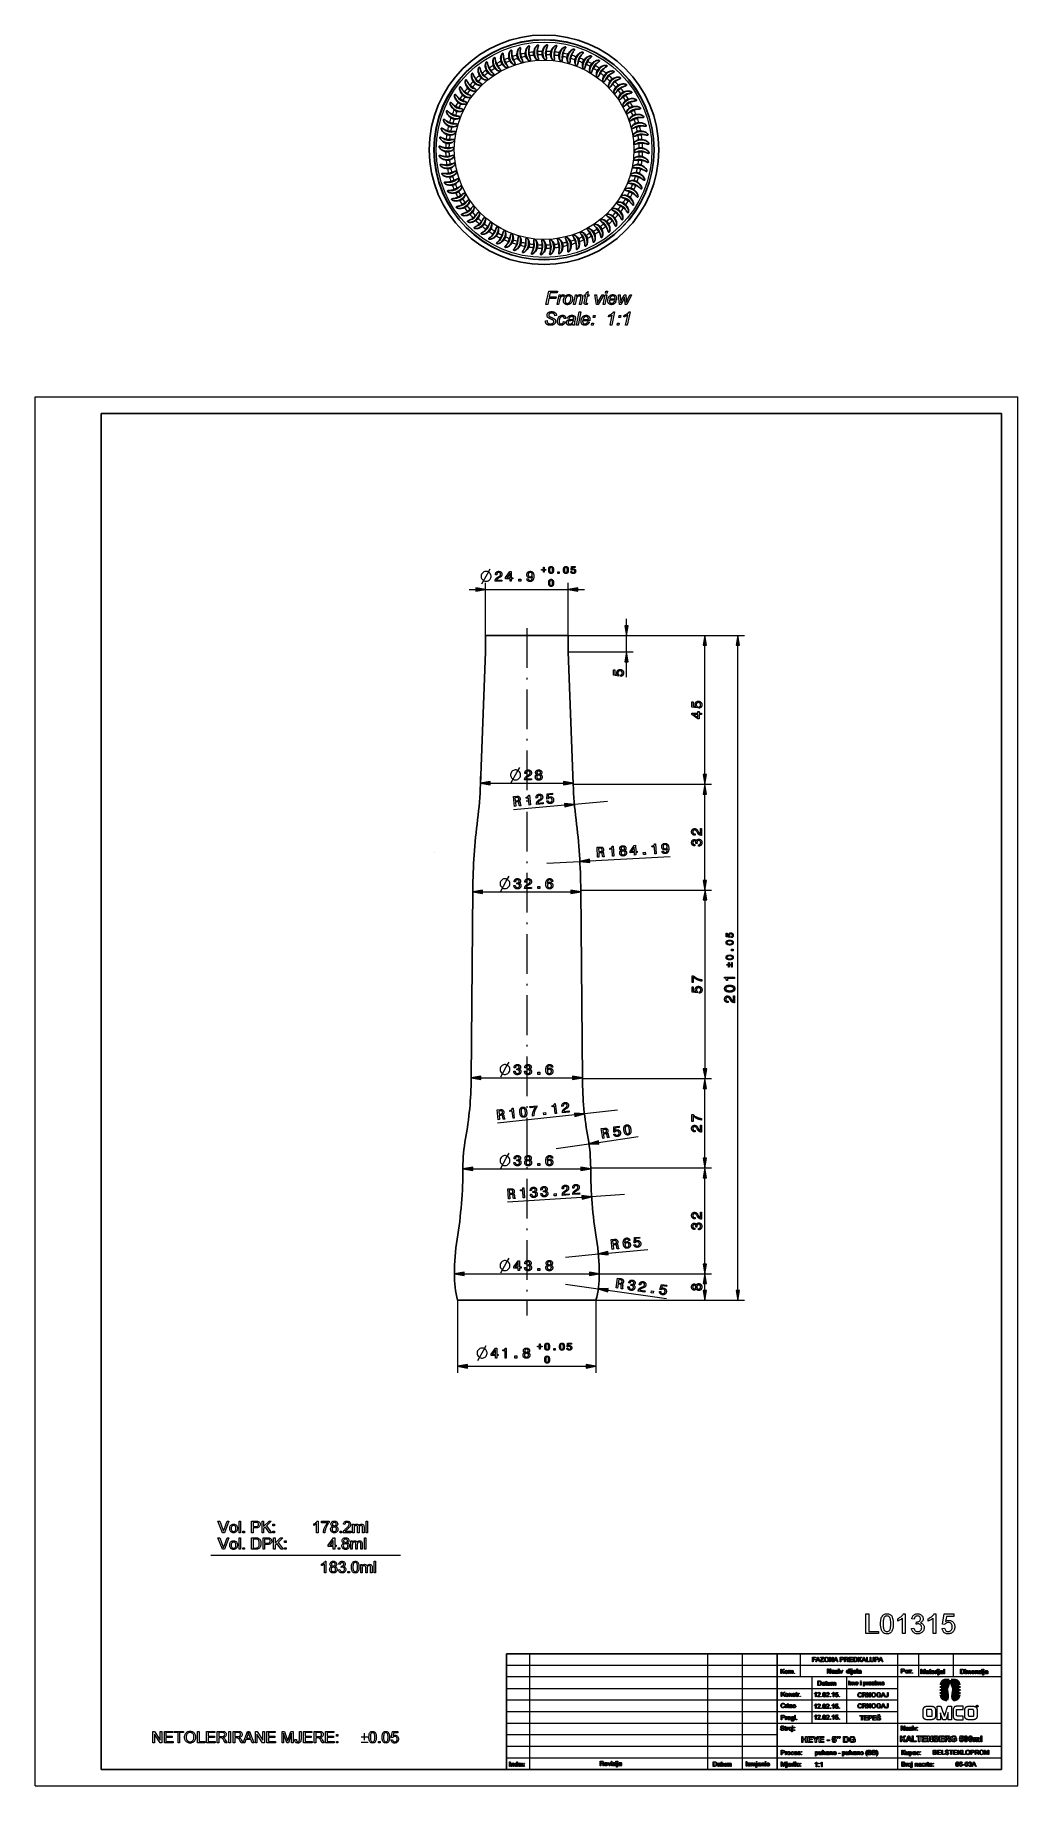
# Model space of a CAD drawing. Extents: x 0 to 297, y 0 to 529.
import ezdxf

# ---------------------------------------------------------------- set-up
doc = ezdxf.new("R2010")
doc.units = 0
doc.linetypes.add('DASHDOT', pattern=[18.5, 12, -3, 0.5, -3])

msp = doc.modelspace()

# ---------------------------------------------------------------- linework, layer by layer
at = {"color": 7, "lineweight": 30, "ltscale": 0.025005}
for p, q in [((151.82, 524.37), (151.91, 523.38)), ((157.01, 524.27), (156.92, 523.27)), ((141.79, 521.9), (142.21, 521)), ((144.21, 522.85), (144.55, 521.91)), ((146.7, 523.58), (146.96, 522.61)), ((149.24, 524.09), (149.42, 523.1)), ((164.56, 522.43), (164.21, 521.49)), ((166.93, 521.39), (166.51, 520.48)), ((169.21, 520.15), (168.71, 519.28)), ((133.21, 516.15), (133.91, 515.44)), ((135.15, 517.87), (135.8, 517.1)), ((175.28, 515.29), (174.57, 514.59)), ((128.35, 510.09), (129.22, 509.59)), ((179.88, 509.04), (179.01, 508.54)), ((125.23, 502.97), (126.2, 502.71)), ((126.06, 505.43), (127, 505.09)), ((127.11, 507.81), (128.01, 507.39)), ((181.03, 506.71), (180.12, 506.29)), ((181.97, 504.29), (181.03, 503.95)), ((124.23, 497.88), (125.23, 497.8)), ((124.62, 500.45), (125.61, 500.28)), ((183.21, 499.25), (182.23, 499.08)), ((124.12, 492.7), (125.12, 492.79)), ((183.56, 494.08), (182.56, 494.08)), ((124.41, 490.12), (125.39, 490.29)), ((124.92, 487.57), (125.89, 487.83)), ((183, 488.92), (182.02, 489.1)), ((183.39, 491.49), (182.4, 491.58)), ((125.65, 485.08), (126.59, 485.42)), ((126.59, 482.66), (127.5, 483.09)), ((180.52, 481.56), (179.61, 481.99)), ((181.56, 483.94), (180.62, 484.28)), ((182.39, 486.4), (181.42, 486.66)), ((127.75, 480.34), (128.61, 480.84)), ((130.63, 476.03), (131.4, 476.67)), ((179.27, 479.29), (178.4, 479.79)), ((134.22, 472.29), (134.87, 473.05)), ((172.47, 471.51), (171.83, 472.27)), ((174.42, 473.22), (173.71, 473.93)), ((176.21, 475.1), (175.44, 475.74)), ((138.41, 469.23), (138.91, 470.09)), ((143.07, 466.94), (143.41, 467.88)), ((145.53, 466.11), (145.78, 467.08)), ((150.61, 465.1), (150.7, 466.1)), ((153.2, 464.94), (153.2, 465.94)), ((155.8, 465), (155.71, 466)), ((160.92, 465.8), (160.67, 466.76)), ((163.42, 466.53), (163.07, 467.46)), ((165.83, 467.47), (165.41, 468.38))]:
    msp.add_line(p, q, dxfattribs=at)
at = {"color": 7, "lineweight": 30, "ltscale": 0.025006}
for p, q in [((154.42, 524.44), (154.42, 523.43)), ((139.46, 520.75), (139.96, 519.89)), ((159.58, 523.88), (159.4, 522.89)), ((131.41, 514.27), (132.18, 513.63)), ((171.37, 518.71), (170.8, 517.89)), ((173.4, 517.09), (172.76, 516.32)), ((129.79, 512.25), (130.61, 511.67)), ((176.99, 513.34), (176.22, 512.7)), ((178.53, 511.25), (177.71, 510.68)), ((182.7, 501.8), (181.74, 501.54)), ((124.06, 495.29), (125.06, 495.29)), ((183.5, 496.67), (182.5, 496.59)), ((129.09, 478.12), (129.91, 478.7)), ((177.83, 477.13), (177.01, 477.7)), ((132.35, 474.08), (133.05, 474.79)), ((136.25, 470.67), (136.82, 471.49)), ((140.69, 467.98), (141.11, 468.89)), ((148.05, 465.5), (148.22, 466.48)), ((158.38, 465.29), (158.21, 466.27)), ((168.16, 468.62), (167.66, 469.49)), ((170.38, 469.97), (169.8, 470.79))]:
    msp.add_line(p, q, dxfattribs=at)
at = {"color": 7, "lineweight": 30, "ltscale": 0.025004}
msp.add_line((137.25, 519.4), (137.82, 518.58), dxfattribs=at)
at = {"color": 7, "lineweight": 30, "ltscale": 0.025007}
msp.add_line((162.1, 523.26), (161.84, 522.3), dxfattribs=at)
at = {"color": 7, "lineweight": 13}
for p, q in [((0, 0), (0, 420)), ((0, 420), (297, 420)), ((297, 0), (297, 420)), ((136.15, 361.72), (161.05, 361.72)), ((161.05, 347.85), (204.4, 347.85)), ((161.05, 347.85), (214.37, 347.85)), ((202.4, 305.81), (202.4, 344.9)), ((212.37, 149.81), (212.37, 344.9)), ((137.55, 303.18), (159.64, 303.18)), ((162.6, 302.85), (204.41, 302.85)), ((162.6, 302.85), (204.4, 302.85)), ((202.41, 273.81), (202.41, 299.9)), ((167.56, 279.69), (191.88, 281.05)), ((135.25, 270.31), (161.94, 270.31)), ((164.9, 270.85), (204.45, 270.85)), ((164.9, 270.85), (204.41, 270.85)), ((202.45, 216.81), (202.45, 267.9)), ((134.75, 214.13), (162.44, 214.13)), ((165.4, 213.85), (204.4, 213.85)), ((165.4, 213.85), (204.45, 213.85)), ((202.4, 189.81), (202.4, 210.9)), ((163.08, 202.92), (139.75, 200.38)), ((132.25, 186.59), (164.94, 186.59)), ((167.9, 186.85), (204.4, 186.85)), ((167.9, 186.85), (204.4, 186.85)), ((202.4, 157.81), (202.4, 183.9)), ((165.23, 177.96), (142.79, 176.49)), ((129.65, 154.85), (167.54, 154.85)), ((170.5, 154.85), (204.4, 154.85)), ((170.5, 154.85), (204.4, 154.85)), ((127.7, 146.85), (127.7, 124.89)), ((169.45, 146.85), (204.4, 146.85)), ((169.45, 146.85), (214.37, 146.85)), ((169.5, 146.85), (169.5, 124.89)), ((130.65, 126.89), (166.54, 126.89)), ((149.42, 40), (149.42, 5)), ((203.21, 40), (203.21, 5)), ((213.71, 40), (213.71, 5)), ((260.61, 40), (260.61, 5)), ((142.42, 36.5), (292, 36.5)), ((292, 33), (142.42, 33)), ((142.42, 29.5), (260.61, 29.5)), ((142.42, 26), (260.61, 26)), ((142.42, 22.5), (260.61, 22.5)), ((142.42, 19), (292, 19)), ((224.21, 15.5), (142.42, 15.5)), ((142.42, 12), (292, 12)), ((142.42, 8.5), (292, 8.5)), ((0, 0), (297, 0))]:
    msp.add_line(p, q, dxfattribs=at)
at = {"color": 7, "lineweight": 30}
for p, q in [((20, 5), (20, 415)), ((20, 415), (292, 415)), ((292, 5), (292, 415)), ((136.15, 347.85), (161.05, 347.85)), ((136.15, 342.85), (134.6, 302.85)), ((161.05, 342.85), (162.6, 302.85)), ((132.3, 270.85), (131.8, 213.85)), ((164.9, 270.85), (165.4, 213.85)), ((127.7, 146.85), (169.5, 146.85)), ((127.75, 146.85), (169.45, 146.85)), ((142.42, 40), (292, 40)), ((142.42, 40), (142.42, 5)), ((224.21, 40), (224.21, 5)), ((20, 5), (292, 5))]:
    msp.add_line(p, q, dxfattribs=at)
at = {"color": 7, "lineweight": 13, "ltscale": 0.051139}
for p, q in [((131.15, 361.72), (133.19, 361.72)), ((164, 361.72), (166.05, 361.72)), ((178.74, 350.81), (178.74, 352.85))]:
    msp.add_line(p, q, dxfattribs=at)
at = {"color": 7, "lineweight": 13, "ltscale": 0.396699}
for p, q in [((136.15, 347.85), (136.15, 363.72)), ((161.05, 347.85), (161.05, 363.72))]:
    msp.add_line(p, q, dxfattribs=at)
at = {"color": 7, "linetype": 'DASHDOT', "lineweight": 13}
msp.add_line((148.6, 350.05), (148.6, 142.24), dxfattribs=at)
at = {"color": 7, "lineweight": 30, "ltscale": 0.125}
for p, q in [((136.15, 342.85), (136.15, 347.85)), ((161.05, 342.85), (161.05, 347.85))]:
    msp.add_line(p, q, dxfattribs=at)
at = {"color": 7, "lineweight": 13, "ltscale": 0.49241}
for p, q in [((161.05, 347.85), (180.74, 347.85)), ((161.05, 342.85), (180.74, 342.85))]:
    msp.add_line(p, q, dxfattribs=at)
at = {"color": 7, "lineweight": 13, "ltscale": 0.125}
msp.add_line((178.74, 342.85), (178.74, 347.85), dxfattribs=at)
at = {"color": 7, "lineweight": 13, "ltscale": 0.116125}
msp.add_line((178.74, 335.25), (178.74, 339.9), dxfattribs=at)
at = {"color": 7, "lineweight": 13, "ltscale": 0.058269}
for p, q in [((134.6, 302.85), (134.6, 305.18)), ((162.6, 302.85), (162.6, 305.18))]:
    msp.add_line(p, q, dxfattribs=at)
at = {"color": 7, "lineweight": 13, "ltscale": 0.387552}
msp.add_line((160.04, 296.5), (144.59, 295.15), dxfattribs=at)
at = {"color": 7, "lineweight": 13, "ltscale": 0.25}
for p, q in [((172.94, 297.64), (162.98, 296.76)), ((154.63, 278.97), (164.61, 279.53)), ((175.96, 204.31), (166.02, 203.23)), ((157.47, 192.69), (167.36, 194.15)), ((178.16, 178.8), (168.18, 178.15)), ((160.26, 159.92), (170.22, 160.85)), ((160.28, 151.72), (170.18, 150.32))]:
    msp.add_line(p, q, dxfattribs=at)
at = {"color": 7, "lineweight": 30, "ltscale": 0.000486179}
msp.add_line((120.62, 282.23), (120.6, 282.22), dxfattribs=at)
at = {"color": 7, "lineweight": 13, "ltscale": 0.063522}
for p, q in [((132.3, 270.85), (132.3, 268.31)), ((164.9, 270.85), (164.9, 268.31))]:
    msp.add_line(p, q, dxfattribs=at)
at = {"color": 7, "lineweight": 13, "ltscale": 0.056835}
for p, q in [((131.8, 213.85), (131.8, 216.13)), ((165.4, 213.85), (165.4, 216.13))]:
    msp.add_line(p, q, dxfattribs=at)
at = {"color": 7, "lineweight": 13, "ltscale": 0.30114}
for p, q in [((170.28, 194.58), (182.2, 196.34)), ((173.16, 161.12), (185.15, 162.23))]:
    msp.add_line(p, q, dxfattribs=at)
at = {"color": 7, "lineweight": 13, "ltscale": 0.056581}
for p, q in [((129.3, 186.85), (129.3, 184.59)), ((167.9, 186.85), (167.9, 184.59))]:
    msp.add_line(p, q, dxfattribs=at)
at = {"color": 7, "lineweight": 13, "ltscale": 0.050035}
for p, q in [((126.7, 154.85), (126.7, 156.85)), ((170.5, 154.85), (170.5, 156.85))]:
    msp.add_line(p, q, dxfattribs=at)
at = {"color": 7, "lineweight": 13, "ltscale": 0.446069}
msp.add_line((173.1, 149.91), (190.77, 147.43), dxfattribs=at)
at = {"color": 7, "lineweight": 13, "ltscale": 0.052279}
msp.add_line((202.4, 149.81), (202.4, 151.9), dxfattribs=at)
at = {"color": 7, "lineweight": 18}
msp.add_line((53.11, 69.75), (110.39, 69.75), dxfattribs=at)
at = {"color": 7, "lineweight": 13, "ltscale": 0.175}
for p, q in [((231.21, 40), (231.21, 33)), ((266.91, 40), (266.91, 33)), ((277.41, 40), (277.41, 33))]:
    msp.add_line(p, q, dxfattribs=at)
at = {"color": 7, "lineweight": 13, "ltscale": 0.35}
for p, q in [((234.71, 33), (234.71, 19)), ((245.21, 33), (245.21, 19))]:
    msp.add_line(p, q, dxfattribs=at)
at = {"color": 7, "lineweight": 30}
for points in [[(143.46, 524.4), (143.49, 524.45), (143.52, 524.5), (143.56, 524.56), (143.61, 524.62), (143.66, 524.68), (143.71, 524.73), (143.75, 524.76), (143.78, 524.78), (143.8, 524.8), (143.84, 524.82), (143.86, 524.82), (143.88, 524.83), (143.9, 524.83), (143.92, 524.83), (143.94, 524.83), (143.96, 524.82), (143.97, 524.81), (143.99, 524.79), (144, 524.78), (144.01, 524.75), (144.03, 524.72), (144.03, 524.69), (144.04, 524.65), (144.04, 524.59), (144.05, 524.52), (144.05, 524.48), (144.04, 524.38), (144.04, 524.23), (144.03, 524.07), (144.03, 523.91)], [(146.09, 525.19), (146.12, 525.24), (146.16, 525.28), (146.21, 525.34), (146.26, 525.4), (146.32, 525.45), (146.36, 525.49), (146.41, 525.53), (146.44, 525.54), (146.47, 525.56), (146.5, 525.57), (146.52, 525.58), (146.54, 525.58), (146.56, 525.58), (146.58, 525.58), (146.6, 525.57), (146.62, 525.56), (146.64, 525.55), (146.65, 525.54), (146.66, 525.52), (146.67, 525.49), (146.68, 525.46), (146.68, 525.43), (146.69, 525.39), (146.69, 525.33), (146.68, 525.26), (146.68, 525.21), (146.67, 525.12), (146.65, 524.97), (146.63, 524.81), (146.61, 524.65)], [(148.78, 525.74), (148.81, 525.79), (148.85, 525.83), (148.91, 525.89), (148.96, 525.94), (149.03, 525.99), (149.08, 526.02), (149.13, 526.05), (149.16, 526.07), (149.18, 526.08), (149.22, 526.09), (149.24, 526.09), (149.26, 526.1), (149.28, 526.09), (149.3, 526.09), (149.32, 526.08), (149.34, 526.07), (149.35, 526.06), (149.37, 526.04), (149.37, 526.02), (149.38, 525.99), (149.39, 525.96), (149.39, 525.93), (149.39, 525.9), (149.38, 525.83), (149.38, 525.76), (149.37, 525.72), (149.35, 525.63), (149.32, 525.48), (149.28, 525.32), (149.25, 525.16)], [(151.5, 526.07), (151.54, 526.11), (151.59, 526.15), (151.64, 526.2), (151.71, 526.25), (151.77, 526.29), (151.82, 526.32), (151.88, 526.34), (151.91, 526.35), (151.94, 526.36), (151.98, 526.37), (152, 526.37), (152.02, 526.37), (152.04, 526.37), (152.05, 526.37), (152.07, 526.36), (152.09, 526.34), (152.1, 526.33), (152.12, 526.31), (152.12, 526.29), (152.13, 526.26), (152.13, 526.23), (152.13, 526.2), (152.13, 526.16), (152.12, 526.1), (152.1, 526.03), (152.09, 525.99), (152.06, 525.9), (152.02, 525.75), (151.97, 525.6), (151.92, 525.44)], [(154.25, 526.15), (154.29, 526.19), (154.34, 526.22), (154.4, 526.27), (154.46, 526.31), (154.53, 526.35), (154.59, 526.37), (154.65, 526.39), (154.68, 526.4), (154.71, 526.41), (154.75, 526.41), (154.77, 526.41), (154.79, 526.41), (154.8, 526.4), (154.82, 526.4), (154.84, 526.39), (154.86, 526.37), (154.87, 526.36), (154.88, 526.34), (154.88, 526.32), (154.89, 526.29), (154.89, 526.25), (154.88, 526.22), (154.88, 526.19), (154.86, 526.13), (154.84, 526.06), (154.82, 526.02), (154.79, 525.93), (154.73, 525.79), (154.67, 525.64), (154.61, 525.49)], [(156.99, 525.99), (157.03, 526.02), (157.08, 526.06), (157.15, 526.1), (157.22, 526.13), (157.29, 526.16), (157.35, 526.18), (157.41, 526.2), (157.44, 526.2), (157.47, 526.21), (157.51, 526.21), (157.53, 526.21), (157.55, 526.2), (157.56, 526.2), (157.58, 526.19), (157.6, 526.18), (157.61, 526.16), (157.63, 526.14), (157.63, 526.12), (157.64, 526.1), (157.64, 526.07), (157.63, 526.04), (157.63, 526.01), (157.62, 525.98), (157.6, 525.91), (157.57, 525.85), (157.55, 525.81), (157.51, 525.73), (157.44, 525.59), (157.37, 525.45), (157.29, 525.3)], [(159.7, 525.59), (159.75, 525.62), (159.8, 525.65), (159.87, 525.68), (159.95, 525.71), (160.02, 525.74), (160.08, 525.75), (160.14, 525.76), (160.17, 525.77), (160.2, 525.77), (160.24, 525.77), (160.26, 525.76), (160.28, 525.76), (160.3, 525.75), (160.31, 525.74), (160.33, 525.73), (160.34, 525.71), (160.35, 525.69), (160.36, 525.67), (160.36, 525.65), (160.36, 525.62), (160.35, 525.59), (160.34, 525.56), (160.33, 525.53), (160.3, 525.47), (160.27, 525.41), (160.25, 525.37), (160.2, 525.29), (160.12, 525.16), (160.03, 525.02), (159.95, 524.88)], [(162.37, 524.96), (162.43, 524.99), (162.48, 525.01), (162.55, 525.04), (162.63, 525.06), (162.7, 525.08), (162.76, 525.09), (162.82, 525.1), (162.85, 525.1), (162.88, 525.09), (162.92, 525.09), (162.94, 525.08), (162.96, 525.08), (162.98, 525.07), (163, 525.06), (163.01, 525.04), (163.02, 525.02), (163.03, 525), (163.03, 524.98), (163.03, 524.96), (163.03, 524.93), (163.02, 524.9), (163.01, 524.87), (162.99, 524.84), (162.96, 524.78), (162.93, 524.73), (162.9, 524.69), (162.85, 524.62), (162.75, 524.49), (162.65, 524.36), (162.56, 524.23)], [(164.98, 524.1), (165.03, 524.12), (165.09, 524.14), (165.16, 524.16), (165.24, 524.18), (165.32, 524.19), (165.38, 524.19), (165.44, 524.19), (165.47, 524.19), (165.5, 524.19), (165.54, 524.18), (165.56, 524.17), (165.58, 524.16), (165.59, 524.15), (165.61, 524.14), (165.62, 524.12), (165.63, 524.1), (165.64, 524.09), (165.64, 524.06), (165.64, 524.04), (165.63, 524.01), (165.62, 523.98), (165.6, 523.95), (165.59, 523.93), (165.55, 523.87), (165.51, 523.82), (165.48, 523.78), (165.42, 523.71), (165.31, 523.6), (165.21, 523.48), (165.1, 523.36)], [(133.92, 519.07), (133.93, 519.12), (133.94, 519.18), (133.96, 519.26), (133.99, 519.33), (134.01, 519.4), (134.04, 519.46), (134.07, 519.51), (134.09, 519.54), (134.11, 519.56), (134.14, 519.59), (134.15, 519.6), (134.17, 519.61), (134.18, 519.62), (134.2, 519.63), (134.22, 519.63), (134.24, 519.63), (134.26, 519.63), (134.28, 519.62), (134.3, 519.61), (134.32, 519.58), (134.34, 519.56), (134.36, 519.53), (134.38, 519.5), (134.41, 519.44), (134.43, 519.38), (134.45, 519.34), (134.48, 519.25), (134.52, 519.1), (134.57, 518.95), (134.62, 518.8)], [(136.12, 520.71), (136.14, 520.76), (136.15, 520.82), (136.18, 520.89), (136.21, 520.96), (136.24, 521.03), (136.28, 521.09), (136.31, 521.14), (136.33, 521.16), (136.35, 521.18), (136.38, 521.21), (136.4, 521.22), (136.41, 521.23), (136.43, 521.24), (136.45, 521.24), (136.47, 521.24), (136.49, 521.24), (136.51, 521.24), (136.53, 521.23), (136.55, 521.21), (136.57, 521.19), (136.59, 521.16), (136.6, 521.13), (136.61, 521.1), (136.64, 521.04), (136.66, 520.98), (136.67, 520.93), (136.69, 520.85), (136.73, 520.69), (136.76, 520.54), (136.8, 520.38)], [(138.46, 522.15), (138.48, 522.2), (138.5, 522.26), (138.53, 522.33), (138.57, 522.4), (138.61, 522.47), (138.64, 522.51), (138.68, 522.56), (138.7, 522.58), (138.73, 522.6), (138.76, 522.63), (138.78, 522.64), (138.79, 522.65), (138.81, 522.65), (138.83, 522.65), (138.85, 522.65), (138.87, 522.65), (138.89, 522.64), (138.91, 522.63), (138.92, 522.62), (138.94, 522.59), (138.96, 522.56), (138.97, 522.53), (138.98, 522.5), (139, 522.44), (139.01, 522.37), (139.02, 522.33), (139.04, 522.24), (139.06, 522.08), (139.08, 521.92), (139.1, 521.76)], [(140.5, 519.1), (140.57, 519.01), (140.61, 518.97), (140.65, 518.9), (140.68, 518.84), (140.69, 518.81), (140.71, 518.78), (140.71, 518.75), (140.72, 518.72), (140.73, 518.7), (140.73, 518.67), (140.72, 518.65), (140.72, 518.62), (140.71, 518.6), (140.71, 518.59), (140.7, 518.57), (140.68, 518.56), (140.66, 518.53), (140.64, 518.52), (140.62, 518.51), (140.58, 518.49), (140.56, 518.48), (140.53, 518.48), (140.48, 518.47), (140.43, 518.47), (140.39, 518.47), (140.35, 518.47), (140.27, 518.49), (140.2, 518.5), (140.13, 518.52), (140.06, 518.55)], [(140.91, 523.38), (140.93, 523.44), (140.96, 523.49), (141, 523.56), (141.04, 523.62), (141.09, 523.69), (141.13, 523.73), (141.17, 523.77), (141.19, 523.79), (141.22, 523.81), (141.25, 523.83), (141.27, 523.84), (141.29, 523.85), (141.31, 523.85), (141.33, 523.85), (141.35, 523.85), (141.37, 523.85), (141.39, 523.84), (141.4, 523.82), (141.42, 523.81), (141.43, 523.78), (141.44, 523.75), (141.46, 523.72), (141.46, 523.69), (141.48, 523.62), (141.48, 523.56), (141.49, 523.51), (141.49, 523.42), (141.5, 523.26), (141.51, 523.1), (141.52, 522.94)], [(142.68, 520.17), (142.74, 520.07), (142.77, 520.03), (142.81, 519.95), (142.84, 519.89), (142.85, 519.86), (142.86, 519.83), (142.86, 519.8), (142.87, 519.77), (142.87, 519.75), (142.87, 519.72), (142.86, 519.7), (142.86, 519.67), (142.85, 519.65), (142.84, 519.64), (142.83, 519.62), (142.82, 519.61), (142.79, 519.59), (142.77, 519.57), (142.75, 519.57), (142.71, 519.55), (142.68, 519.55), (142.66, 519.54), (142.61, 519.54), (142.55, 519.54), (142.52, 519.55), (142.48, 519.56), (142.4, 519.57), (142.32, 519.6), (142.26, 519.63), (142.2, 519.66)], [(144.95, 521.04), (145, 520.94), (145.02, 520.89), (145.05, 520.81), (145.07, 520.75), (145.08, 520.72), (145.09, 520.69), (145.09, 520.66), (145.09, 520.63), (145.09, 520.61), (145.09, 520.58), (145.08, 520.55), (145.07, 520.53), (145.07, 520.51), (145.05, 520.5), (145.04, 520.48), (145.03, 520.47), (145, 520.45), (144.98, 520.44), (144.96, 520.44), (144.92, 520.43), (144.89, 520.42), (144.87, 520.42), (144.81, 520.42), (144.76, 520.43), (144.73, 520.44), (144.69, 520.45), (144.61, 520.47), (144.54, 520.51), (144.48, 520.54), (144.42, 520.57)], [(147.28, 521.71), (147.32, 521.61), (147.34, 521.56), (147.37, 521.48), (147.38, 521.42), (147.38, 521.39), (147.39, 521.35), (147.39, 521.32), (147.39, 521.29), (147.39, 521.27), (147.38, 521.24), (147.37, 521.22), (147.36, 521.19), (147.35, 521.18), (147.34, 521.16), (147.32, 521.15), (147.31, 521.14), (147.28, 521.12), (147.26, 521.11), (147.24, 521.11), (147.2, 521.1), (147.17, 521.1), (147.14, 521.1), (147.09, 521.11), (147.04, 521.12), (147, 521.13), (146.97, 521.15), (146.9, 521.18), (146.83, 521.22), (146.77, 521.25), (146.71, 521.29)], [(149.66, 522.18), (149.69, 522.07), (149.71, 522.02), (149.72, 521.94), (149.73, 521.88), (149.74, 521.84), (149.74, 521.81), (149.74, 521.78), (149.73, 521.75), (149.73, 521.73), (149.72, 521.7), (149.71, 521.68), (149.69, 521.65), (149.68, 521.64), (149.67, 521.63), (149.66, 521.62), (149.64, 521.61), (149.61, 521.59), (149.59, 521.58), (149.57, 521.58), (149.52, 521.58), (149.5, 521.58), (149.47, 521.58), (149.42, 521.6), (149.37, 521.61), (149.33, 521.63), (149.3, 521.64), (149.23, 521.68), (149.16, 521.72), (149.11, 521.77), (149.05, 521.81)], [(152.07, 522.44), (152.09, 522.33), (152.1, 522.27), (152.12, 522.19), (152.12, 522.13), (152.12, 522.1), (152.12, 522.06), (152.11, 522.03), (152.11, 522), (152.1, 521.98), (152.09, 521.96), (152.08, 521.93), (152.06, 521.91), (152.05, 521.9), (152.03, 521.89), (152.02, 521.87), (152, 521.87), (151.97, 521.85), (151.95, 521.85), (151.93, 521.85), (151.88, 521.85), (151.86, 521.85), (151.83, 521.86), (151.78, 521.88), (151.73, 521.9), (151.7, 521.91), (151.67, 521.93), (151.6, 521.98), (151.54, 522.03), (151.49, 522.07), (151.44, 522.12)], [(154.49, 522.48), (154.51, 522.37), (154.51, 522.32), (154.52, 522.23), (154.52, 522.17), (154.51, 522.14), (154.51, 522.11), (154.5, 522.08), (154.49, 522.05), (154.48, 522.03), (154.47, 522), (154.46, 521.98), (154.44, 521.96), (154.43, 521.95), (154.41, 521.94), (154.39, 521.93), (154.38, 521.92), (154.34, 521.91), (154.32, 521.91), (154.3, 521.91), (154.26, 521.92), (154.23, 521.92), (154.21, 521.93), (154.16, 521.95), (154.11, 521.97), (154.08, 521.99), (154.05, 522.02), (153.99, 522.07), (153.93, 522.12), (153.88, 522.17), (153.84, 522.22)], [(156.91, 522.32), (156.92, 522.21), (156.92, 522.15), (156.92, 522.07), (156.91, 522), (156.9, 521.97), (156.9, 521.94), (156.89, 521.91), (156.88, 521.88), (156.86, 521.86), (156.85, 521.84), (156.83, 521.82), (156.81, 521.8), (156.8, 521.79), (156.78, 521.78), (156.77, 521.77), (156.75, 521.77), (156.71, 521.76), (156.69, 521.76), (156.67, 521.76), (156.63, 521.77), (156.6, 521.78), (156.58, 521.79), (156.53, 521.81), (156.49, 521.84), (156.46, 521.87), (156.43, 521.89), (156.37, 521.95), (156.32, 522.01), (156.28, 522.06), (156.24, 522.12)], [(159.31, 521.94), (159.31, 521.83), (159.3, 521.78), (159.29, 521.69), (159.28, 521.63), (159.27, 521.6), (159.26, 521.57), (159.25, 521.54), (159.23, 521.51), (159.22, 521.49), (159.21, 521.47), (159.19, 521.45), (159.17, 521.44), (159.15, 521.43), (159.13, 521.42), (159.12, 521.41), (159.1, 521.41), (159.06, 521.41), (159.04, 521.41), (159.02, 521.41), (158.98, 521.42), (158.96, 521.43), (158.93, 521.45), (158.89, 521.47), (158.85, 521.51), (158.82, 521.53), (158.79, 521.56), (158.74, 521.62), (158.69, 521.68), (158.65, 521.74), (158.62, 521.8)], [(161.67, 521.36), (161.65, 521.25), (161.64, 521.19), (161.62, 521.11), (161.61, 521.05), (161.6, 521.02), (161.58, 520.99), (161.57, 520.97), (161.55, 520.94), (161.54, 520.92), (161.52, 520.9), (161.5, 520.88), (161.48, 520.87), (161.46, 520.86), (161.44, 520.85), (161.43, 520.85), (161.41, 520.85), (161.37, 520.85), (161.35, 520.85), (161.33, 520.86), (161.29, 520.87), (161.27, 520.88), (161.25, 520.9), (161.2, 520.93), (161.17, 520.97), (161.14, 520.99), (161.11, 521.02), (161.07, 521.09), (161.03, 521.15), (160.99, 521.22), (160.96, 521.28)], [(163.96, 520.57), (163.94, 520.46), (163.92, 520.41), (163.9, 520.33), (163.87, 520.27), (163.86, 520.24), (163.85, 520.22), (163.83, 520.19), (163.81, 520.16), (163.79, 520.15), (163.78, 520.13), (163.75, 520.11), (163.73, 520.1), (163.71, 520.09), (163.69, 520.09), (163.68, 520.09), (163.66, 520.08), (163.62, 520.09), (163.6, 520.09), (163.58, 520.1), (163.54, 520.12), (163.52, 520.13), (163.5, 520.15), (163.46, 520.19), (163.43, 520.22), (163.4, 520.25), (163.38, 520.29), (163.34, 520.35), (163.31, 520.43), (163.28, 520.49), (163.25, 520.56)], [(166.18, 519.59), (166.14, 519.48), (166.13, 519.43), (166.09, 519.35), (166.07, 519.3), (166.05, 519.27), (166.03, 519.24), (166.01, 519.22), (165.99, 519.2), (165.98, 519.18), (165.96, 519.16), (165.93, 519.15), (165.91, 519.14), (165.89, 519.13), (165.87, 519.13), (165.85, 519.13), (165.83, 519.13), (165.8, 519.14), (165.78, 519.14), (165.76, 519.15), (165.72, 519.18), (165.7, 519.19), (165.68, 519.21), (165.65, 519.25), (165.62, 519.29), (165.6, 519.32), (165.58, 519.36), (165.54, 519.43), (165.51, 519.5), (165.49, 519.57), (165.47, 519.63)], [(167.5, 523.02), (167.56, 523.03), (167.61, 523.05), (167.69, 523.06), (167.77, 523.07), (167.85, 523.07), (167.91, 523.07), (167.97, 523.07), (168, 523.06), (168.03, 523.06), (168.06, 523.04), (168.08, 523.03), (168.1, 523.02), (168.12, 523.01), (168.13, 523), (168.14, 522.98), (168.15, 522.96), (168.15, 522.94), (168.15, 522.92), (168.15, 522.9), (168.14, 522.87), (168.13, 522.84), (168.11, 522.81), (168.09, 522.79), (168.05, 522.74), (168, 522.69), (167.97, 522.66), (167.91, 522.59), (167.79, 522.49), (167.67, 522.38), (167.55, 522.27)], [(169.92, 521.72), (169.98, 521.73), (170.03, 521.73), (170.11, 521.74), (170.19, 521.75), (170.27, 521.74), (170.33, 521.74), (170.39, 521.73), (170.42, 521.72), (170.44, 521.71), (170.48, 521.69), (170.5, 521.68), (170.52, 521.67), (170.53, 521.66), (170.54, 521.64), (170.55, 521.62), (170.56, 521.61), (170.56, 521.59), (170.56, 521.56), (170.56, 521.54), (170.54, 521.51), (170.53, 521.49), (170.51, 521.46), (170.49, 521.44), (170.44, 521.39), (170.39, 521.34), (170.36, 521.32), (170.28, 521.26), (170.16, 521.16), (170.03, 521.06), (169.91, 520.96)], [(172.21, 520.21), (172.27, 520.21), (172.33, 520.22), (172.41, 520.22), (172.48, 520.22), (172.56, 520.21), (172.62, 520.2), (172.68, 520.18), (172.71, 520.17), (172.74, 520.16), (172.77, 520.14), (172.79, 520.13), (172.8, 520.11), (172.82, 520.1), (172.83, 520.08), (172.84, 520.06), (172.84, 520.04), (172.84, 520.02), (172.84, 520), (172.83, 519.98), (172.82, 519.95), (172.8, 519.93), (172.78, 519.9), (172.75, 519.88), (172.7, 519.84), (172.65, 519.8), (172.61, 519.77), (172.54, 519.72), (172.4, 519.64), (172.27, 519.55), (172.13, 519.46)], [(128.29, 513.09), (128.28, 513.15), (128.28, 513.2), (128.28, 513.28), (128.28, 513.36), (128.29, 513.44), (128.3, 513.5), (128.32, 513.56), (128.33, 513.58), (128.34, 513.61), (128.36, 513.65), (128.37, 513.66), (128.39, 513.68), (128.4, 513.69), (128.42, 513.7), (128.43, 513.71), (128.46, 513.72), (128.48, 513.72), (128.5, 513.71), (128.52, 513.71), (128.54, 513.69), (128.57, 513.67), (128.59, 513.65), (128.62, 513.63), (128.66, 513.58), (128.7, 513.53), (128.73, 513.49), (128.78, 513.41), (128.86, 513.28), (128.95, 513.14), (129.04, 513.01)], [(129.99, 515.24), (129.99, 515.3), (129.99, 515.36), (130, 515.44), (130.01, 515.51), (130.02, 515.59), (130.04, 515.65), (130.06, 515.71), (130.07, 515.73), (130.09, 515.76), (130.11, 515.79), (130.12, 515.81), (130.14, 515.82), (130.15, 515.83), (130.17, 515.84), (130.19, 515.85), (130.21, 515.86), (130.23, 515.85), (130.25, 515.85), (130.27, 515.84), (130.3, 515.82), (130.32, 515.8), (130.34, 515.78), (130.36, 515.75), (130.4, 515.7), (130.44, 515.64), (130.46, 515.6), (130.5, 515.52), (130.58, 515.38), (130.65, 515.24), (130.73, 515.1)], [(131.87, 517.24), (131.88, 517.3), (131.88, 517.36), (131.9, 517.43), (131.91, 517.51), (131.94, 517.58), (131.96, 517.64), (131.98, 517.7), (132, 517.72), (132.02, 517.75), (132.04, 517.78), (132.05, 517.79), (132.07, 517.81), (132.09, 517.82), (132.1, 517.82), (132.12, 517.83), (132.15, 517.83), (132.17, 517.83), (132.19, 517.82), (132.2, 517.81), (132.23, 517.79), (132.25, 517.77), (132.27, 517.74), (132.29, 517.72), (132.32, 517.66), (132.35, 517.6), (132.37, 517.56), (132.41, 517.47), (132.47, 517.33), (132.53, 517.18), (132.6, 517.03)], [(134.64, 514.82), (134.73, 514.76), (134.77, 514.72), (134.83, 514.67), (134.88, 514.62), (134.9, 514.6), (134.92, 514.57), (134.93, 514.54), (134.95, 514.52), (134.96, 514.49), (134.96, 514.47), (134.97, 514.44), (134.97, 514.42), (134.97, 514.4), (134.97, 514.38), (134.96, 514.36), (134.95, 514.34), (134.94, 514.31), (134.92, 514.3), (134.91, 514.28), (134.87, 514.26), (134.85, 514.24), (134.83, 514.23), (134.78, 514.21), (134.73, 514.2), (134.69, 514.19), (134.65, 514.18), (134.58, 514.17), (134.5, 514.17), (134.43, 514.17), (134.36, 514.18)], [(136.47, 516.42), (136.55, 516.34), (136.59, 516.31), (136.65, 516.24), (136.69, 516.19), (136.7, 516.17), (136.72, 516.14), (136.73, 516.11), (136.75, 516.09), (136.75, 516.06), (136.76, 516.04), (136.76, 516.01), (136.76, 515.98), (136.76, 515.96), (136.75, 515.95), (136.75, 515.93), (136.74, 515.91), (136.72, 515.88), (136.7, 515.87), (136.69, 515.86), (136.65, 515.83), (136.63, 515.82), (136.6, 515.81), (136.55, 515.79), (136.5, 515.78), (136.47, 515.78), (136.43, 515.77), (136.35, 515.77), (136.27, 515.78), (136.2, 515.79), (136.13, 515.8)], [(138.43, 517.85), (138.5, 517.77), (138.54, 517.72), (138.59, 517.66), (138.63, 517.61), (138.64, 517.58), (138.65, 517.55), (138.67, 517.52), (138.68, 517.49), (138.68, 517.47), (138.69, 517.44), (138.69, 517.41), (138.68, 517.39), (138.68, 517.37), (138.67, 517.35), (138.66, 517.34), (138.65, 517.32), (138.63, 517.29), (138.61, 517.28), (138.6, 517.27), (138.56, 517.25), (138.54, 517.24), (138.51, 517.23), (138.46, 517.22), (138.41, 517.21), (138.37, 517.21), (138.33, 517.21), (138.25, 517.22), (138.17, 517.23), (138.1, 517.24), (138.04, 517.26)], [(168.3, 518.42), (168.26, 518.31), (168.24, 518.26), (168.2, 518.19), (168.16, 518.14), (168.15, 518.11), (168.13, 518.09), (168.11, 518.06), (168.08, 518.04), (168.06, 518.03), (168.04, 518.01), (168.02, 518), (167.99, 517.99), (167.97, 517.99), (167.96, 517.99), (167.94, 517.99), (167.92, 517.99), (167.88, 518), (167.86, 518.01), (167.85, 518.02), (167.81, 518.04), (167.79, 518.06), (167.78, 518.08), (167.74, 518.12), (167.72, 518.17), (167.7, 518.2), (167.68, 518.24), (167.65, 518.31), (167.63, 518.39), (167.61, 518.45), (167.6, 518.52)], [(170.31, 517.06), (170.26, 516.97), (170.24, 516.92), (170.19, 516.85), (170.15, 516.8), (170.13, 516.77), (170.11, 516.75), (170.09, 516.73), (170.06, 516.71), (170.04, 516.69), (170.02, 516.68), (170, 516.67), (169.97, 516.67), (169.95, 516.66), (169.93, 516.66), (169.91, 516.67), (169.9, 516.67), (169.86, 516.68), (169.84, 516.69), (169.83, 516.71), (169.79, 516.74), (169.78, 516.75), (169.76, 516.77), (169.73, 516.82), (169.71, 516.86), (169.69, 516.9), (169.68, 516.94), (169.66, 517.01), (169.64, 517.09), (169.63, 517.16), (169.63, 517.23)], [(172.2, 515.54), (172.14, 515.45), (172.11, 515.4), (172.06, 515.33), (172.02, 515.29), (172, 515.27), (171.97, 515.24), (171.95, 515.23), (171.92, 515.21), (171.9, 515.2), (171.88, 515.19), (171.85, 515.18), (171.82, 515.17), (171.8, 515.17), (171.79, 515.18), (171.77, 515.18), (171.75, 515.19), (171.72, 515.2), (171.7, 515.21), (171.68, 515.23), (171.66, 515.26), (171.64, 515.28), (171.63, 515.3), (171.6, 515.35), (171.58, 515.39), (171.57, 515.43), (171.56, 515.47), (171.54, 515.55), (171.54, 515.63), (171.53, 515.7), (171.53, 515.77)], [(173.95, 513.86), (173.88, 513.77), (173.85, 513.73), (173.79, 513.67), (173.74, 513.62), (173.72, 513.6), (173.7, 513.58), (173.67, 513.57), (173.64, 513.55), (173.62, 513.54), (173.59, 513.53), (173.57, 513.53), (173.54, 513.53), (173.52, 513.53), (173.5, 513.53), (173.49, 513.54), (173.47, 513.54), (173.44, 513.56), (173.42, 513.58), (173.41, 513.59), (173.38, 513.62), (173.37, 513.65), (173.35, 513.67), (173.33, 513.72), (173.32, 513.77), (173.31, 513.81), (173.3, 513.84), (173.3, 513.92), (173.29, 514), (173.3, 514.07), (173.3, 514.14)], [(174.37, 518.51), (174.42, 518.51), (174.48, 518.51), (174.56, 518.5), (174.64, 518.49), (174.71, 518.47), (174.77, 518.46), (174.83, 518.44), (174.86, 518.42), (174.88, 518.41), (174.92, 518.39), (174.93, 518.37), (174.95, 518.36), (174.96, 518.35), (174.97, 518.33), (174.98, 518.31), (174.98, 518.29), (174.98, 518.27), (174.97, 518.25), (174.96, 518.23), (174.95, 518.2), (174.93, 518.18), (174.9, 518.16), (174.88, 518.13), (174.82, 518.1), (174.77, 518.06), (174.73, 518.04), (174.65, 517.99), (174.51, 517.92), (174.37, 517.85), (174.22, 517.77)], [(176.36, 516.63), (176.42, 516.62), (176.48, 516.61), (176.56, 516.6), (176.63, 516.58), (176.71, 516.56), (176.77, 516.54), (176.82, 516.52), (176.85, 516.5), (176.87, 516.48), (176.9, 516.46), (176.92, 516.44), (176.93, 516.43), (176.94, 516.41), (176.95, 516.39), (176.96, 516.37), (176.96, 516.35), (176.95, 516.33), (176.95, 516.31), (176.94, 516.29), (176.92, 516.27), (176.89, 516.25), (176.87, 516.23), (176.84, 516.21), (176.78, 516.18), (176.72, 516.15), (176.68, 516.13), (176.6, 516.09), (176.45, 516.03), (176.31, 515.97), (176.16, 515.9)], [(178.19, 514.58), (178.25, 514.57), (178.31, 514.55), (178.38, 514.54), (178.45, 514.51), (178.53, 514.48), (178.58, 514.46), (178.63, 514.43), (178.66, 514.41), (178.68, 514.39), (178.71, 514.36), (178.73, 514.35), (178.74, 514.33), (178.75, 514.31), (178.75, 514.3), (178.76, 514.27), (178.76, 514.25), (178.75, 514.23), (178.74, 514.21), (178.73, 514.2), (178.71, 514.17), (178.68, 514.15), (178.66, 514.14), (178.63, 514.12), (178.57, 514.09), (178.51, 514.07), (178.47, 514.05), (178.38, 514.02), (178.23, 513.97), (178.08, 513.92), (177.92, 513.87)], [(125.48, 508.38), (125.47, 508.43), (125.45, 508.49), (125.44, 508.57), (125.43, 508.64), (125.42, 508.72), (125.42, 508.78), (125.43, 508.84), (125.44, 508.87), (125.44, 508.9), (125.46, 508.94), (125.46, 508.96), (125.47, 508.98), (125.49, 508.99), (125.5, 509), (125.52, 509.02), (125.54, 509.03), (125.56, 509.03), (125.58, 509.03), (125.6, 509.03), (125.63, 509.02), (125.66, 509), (125.68, 508.99), (125.71, 508.97), (125.76, 508.92), (125.81, 508.88), (125.84, 508.85), (125.91, 508.78), (126.01, 508.66), (126.12, 508.55), (126.23, 508.43)], [(126.78, 510.79), (126.77, 510.85), (126.76, 510.91), (126.76, 510.99), (126.75, 511.06), (126.76, 511.14), (126.76, 511.2), (126.77, 511.26), (126.78, 511.29), (126.79, 511.32), (126.81, 511.36), (126.82, 511.37), (126.83, 511.39), (126.84, 511.41), (126.85, 511.42), (126.87, 511.43), (126.89, 511.44), (126.91, 511.44), (126.93, 511.44), (126.95, 511.43), (126.98, 511.42), (127.01, 511.4), (127.04, 511.38), (127.06, 511.36), (127.11, 511.31), (127.15, 511.26), (127.18, 511.23), (127.24, 511.16), (127.34, 511.03), (127.43, 510.91), (127.54, 510.78)], [(130.08, 509.18), (130.18, 509.13), (130.23, 509.11), (130.31, 509.07), (130.36, 509.04), (130.39, 509.02), (130.41, 509), (130.44, 508.98), (130.46, 508.96), (130.47, 508.94), (130.49, 508.92), (130.5, 508.89), (130.51, 508.87), (130.51, 508.85), (130.51, 508.83), (130.51, 508.81), (130.51, 508.79), (130.5, 508.76), (130.49, 508.74), (130.48, 508.72), (130.45, 508.69), (130.44, 508.67), (130.42, 508.65), (130.38, 508.62), (130.33, 508.59), (130.3, 508.57), (130.26, 508.56), (130.19, 508.53), (130.11, 508.51), (130.04, 508.49), (129.98, 508.48)], [(131.43, 511.19), (131.53, 511.14), (131.58, 511.11), (131.65, 511.07), (131.7, 511.03), (131.73, 511.01), (131.75, 510.99), (131.77, 510.96), (131.79, 510.94), (131.8, 510.92), (131.82, 510.9), (131.83, 510.87), (131.83, 510.84), (131.83, 510.83), (131.83, 510.81), (131.83, 510.79), (131.83, 510.77), (131.81, 510.74), (131.8, 510.72), (131.79, 510.7), (131.76, 510.67), (131.74, 510.65), (131.72, 510.64), (131.68, 510.61), (131.63, 510.59), (131.6, 510.57), (131.56, 510.56), (131.48, 510.53), (131.41, 510.52), (131.34, 510.51), (131.27, 510.5)], [(132.96, 513.08), (133.05, 513.02), (133.1, 512.99), (133.16, 512.94), (133.21, 512.89), (133.23, 512.87), (133.25, 512.85), (133.27, 512.82), (133.29, 512.8), (133.3, 512.78), (133.31, 512.75), (133.32, 512.73), (133.32, 512.7), (133.32, 512.68), (133.32, 512.66), (133.32, 512.64), (133.31, 512.63), (133.3, 512.59), (133.28, 512.58), (133.27, 512.56), (133.24, 512.53), (133.22, 512.52), (133.2, 512.5), (133.15, 512.48), (133.1, 512.46), (133.07, 512.45), (133.03, 512.44), (132.95, 512.42), (132.87, 512.41), (132.8, 512.41), (132.73, 512.41)], [(175.54, 512.03), (175.47, 511.95), (175.43, 511.91), (175.37, 511.85), (175.32, 511.81), (175.29, 511.79), (175.27, 511.78), (175.24, 511.76), (175.21, 511.75), (175.19, 511.74), (175.16, 511.74), (175.13, 511.74), (175.11, 511.74), (175.09, 511.74), (175.07, 511.74), (175.05, 511.75), (175.04, 511.76), (175.01, 511.78), (174.99, 511.8), (174.98, 511.81), (174.96, 511.85), (174.94, 511.87), (174.93, 511.89), (174.92, 511.94), (174.91, 511.99), (174.9, 512.03), (174.9, 512.07), (174.9, 512.15), (174.9, 512.23), (174.91, 512.3), (174.92, 512.37)], [(176.97, 510.07), (176.89, 510), (176.85, 509.96), (176.78, 509.91), (176.73, 509.87), (176.7, 509.86), (176.67, 509.84), (176.65, 509.83), (176.62, 509.82), (176.59, 509.82), (176.57, 509.81), (176.54, 509.81), (176.51, 509.81), (176.49, 509.82), (176.48, 509.83), (176.46, 509.83), (176.44, 509.84), (176.42, 509.87), (176.4, 509.88), (176.39, 509.9), (176.37, 509.94), (176.36, 509.96), (176.35, 509.99), (176.34, 510.04), (176.34, 510.09), (176.33, 510.13), (176.33, 510.17), (176.34, 510.25), (176.35, 510.33), (176.37, 510.39), (176.38, 510.46)], [(178.22, 507.99), (178.14, 507.93), (178.09, 507.89), (178.02, 507.85), (177.97, 507.82), (177.94, 507.8), (177.91, 507.79), (177.88, 507.78), (177.85, 507.78), (177.82, 507.77), (177.8, 507.77), (177.77, 507.77), (177.74, 507.78), (177.73, 507.78), (177.71, 507.79), (177.69, 507.8), (177.68, 507.81), (177.65, 507.84), (177.64, 507.86), (177.63, 507.88), (177.62, 507.91), (177.61, 507.94), (177.6, 507.96), (177.6, 508.02), (177.59, 508.07), (177.59, 508.11), (177.6, 508.15), (177.61, 508.22), (177.63, 508.3), (177.65, 508.37), (177.67, 508.43)], [(179.83, 512.38), (179.89, 512.36), (179.94, 512.34), (180.02, 512.32), (180.09, 512.29), (180.16, 512.25), (180.21, 512.22), (180.26, 512.19), (180.28, 512.17), (180.31, 512.15), (180.33, 512.12), (180.34, 512.1), (180.35, 512.08), (180.36, 512.07), (180.37, 512.05), (180.37, 512.03), (180.37, 512), (180.36, 511.99), (180.35, 511.97), (180.34, 511.95), (180.31, 511.93), (180.29, 511.91), (180.26, 511.9), (180.23, 511.88), (180.17, 511.86), (180.1, 511.84), (180.06, 511.83), (179.97, 511.81), (179.82, 511.77), (179.66, 511.74), (179.5, 511.7)], [(181.27, 510.04), (181.33, 510.02), (181.38, 510), (181.45, 509.97), (181.52, 509.93), (181.59, 509.89), (181.64, 509.86), (181.69, 509.82), (181.71, 509.8), (181.73, 509.77), (181.75, 509.74), (181.76, 509.72), (181.77, 509.7), (181.78, 509.69), (181.78, 509.67), (181.78, 509.64), (181.78, 509.62), (181.77, 509.61), (181.76, 509.59), (181.74, 509.57), (181.72, 509.55), (181.69, 509.54), (181.66, 509.53), (181.63, 509.52), (181.56, 509.5), (181.5, 509.48), (181.45, 509.48), (181.36, 509.46), (181.21, 509.44), (181.05, 509.42), (180.89, 509.4)], [(123.54, 503.25), (123.51, 503.3), (123.49, 503.36), (123.46, 503.43), (123.44, 503.5), (123.42, 503.58), (123.41, 503.64), (123.4, 503.7), (123.4, 503.73), (123.4, 503.76), (123.41, 503.8), (123.42, 503.82), (123.42, 503.84), (123.43, 503.86), (123.44, 503.87), (123.46, 503.89), (123.48, 503.9), (123.49, 503.91), (123.52, 503.91), (123.54, 503.91), (123.57, 503.9), (123.6, 503.9), (123.63, 503.88), (123.66, 503.87), (123.72, 503.84), (123.77, 503.8), (123.81, 503.78), (123.88, 503.72), (124.01, 503.63), (124.14, 503.53), (124.26, 503.43)], [(124.4, 505.86), (124.38, 505.91), (124.36, 505.97), (124.34, 506.04), (124.32, 506.12), (124.31, 506.19), (124.3, 506.25), (124.3, 506.31), (124.31, 506.34), (124.31, 506.38), (124.32, 506.41), (124.33, 506.43), (124.34, 506.45), (124.35, 506.47), (124.36, 506.48), (124.38, 506.5), (124.39, 506.51), (124.41, 506.51), (124.43, 506.51), (124.46, 506.51), (124.49, 506.51), (124.52, 506.49), (124.54, 506.48), (124.57, 506.46), (124.63, 506.42), (124.68, 506.38), (124.71, 506.36), (124.78, 506.29), (124.9, 506.19), (125.02, 506.08), (125.14, 505.97)], [(127.93, 504.84), (128.03, 504.81), (128.09, 504.8), (128.17, 504.77), (128.23, 504.75), (128.25, 504.74), (128.28, 504.72), (128.31, 504.71), (128.33, 504.69), (128.35, 504.67), (128.37, 504.65), (128.39, 504.63), (128.4, 504.6), (128.41, 504.59), (128.41, 504.57), (128.41, 504.55), (128.41, 504.53), (128.41, 504.5), (128.4, 504.48), (128.4, 504.46), (128.38, 504.42), (128.36, 504.4), (128.35, 504.38), (128.31, 504.34), (128.27, 504.3), (128.24, 504.28), (128.21, 504.26), (128.14, 504.22), (128.07, 504.18), (128.01, 504.15), (127.94, 504.13)], [(128.91, 507.05), (129.01, 507.02), (129.07, 507), (129.14, 506.97), (129.2, 506.94), (129.23, 506.93), (129.25, 506.91), (129.28, 506.89), (129.3, 506.87), (129.32, 506.85), (129.33, 506.83), (129.35, 506.81), (129.36, 506.78), (129.37, 506.76), (129.37, 506.75), (129.37, 506.73), (129.37, 506.71), (129.36, 506.67), (129.35, 506.65), (129.35, 506.63), (129.32, 506.6), (129.31, 506.58), (129.29, 506.56), (129.25, 506.52), (129.21, 506.49), (129.18, 506.47), (129.14, 506.45), (129.07, 506.42), (129, 506.39), (128.93, 506.37), (128.86, 506.35)], [(179.29, 505.82), (179.2, 505.75), (179.15, 505.73), (179.08, 505.69), (179.02, 505.66), (178.99, 505.65), (178.96, 505.64), (178.93, 505.64), (178.9, 505.63), (178.87, 505.63), (178.85, 505.63), (178.82, 505.64), (178.79, 505.64), (178.78, 505.65), (178.76, 505.66), (178.75, 505.67), (178.73, 505.68), (178.71, 505.71), (178.7, 505.73), (178.69, 505.75), (178.68, 505.79), (178.67, 505.81), (178.67, 505.84), (178.67, 505.89), (178.67, 505.94), (178.67, 505.98), (178.68, 506.02), (178.7, 506.1), (178.72, 506.17), (178.75, 506.24), (178.78, 506.3)], [(180.16, 503.55), (180.07, 503.5), (180.02, 503.48), (179.94, 503.44), (179.88, 503.42), (179.85, 503.42), (179.82, 503.41), (179.79, 503.41), (179.76, 503.4), (179.73, 503.4), (179.71, 503.41), (179.68, 503.41), (179.65, 503.42), (179.64, 503.43), (179.62, 503.44), (179.61, 503.46), (179.6, 503.47), (179.58, 503.5), (179.57, 503.52), (179.56, 503.54), (179.55, 503.58), (179.55, 503.61), (179.55, 503.63), (179.55, 503.68), (179.56, 503.73), (179.56, 503.77), (179.57, 503.81), (179.6, 503.89), (179.63, 503.96), (179.66, 504.02), (179.7, 504.08)], [(182.51, 507.59), (182.56, 507.56), (182.61, 507.54), (182.68, 507.5), (182.75, 507.46), (182.81, 507.41), (182.86, 507.37), (182.9, 507.33), (182.92, 507.31), (182.94, 507.28), (182.96, 507.25), (182.97, 507.23), (182.97, 507.21), (182.98, 507.19), (182.98, 507.17), (182.98, 507.15), (182.97, 507.13), (182.96, 507.11), (182.95, 507.1), (182.93, 507.08), (182.9, 507.07), (182.88, 507.05), (182.85, 507.04), (182.81, 507.03), (182.75, 507.02), (182.68, 507.01), (182.64, 507.01), (182.55, 507), (182.39, 507), (182.23, 506.99), (182.07, 506.98)], [(183.52, 505.04), (183.57, 505.01), (183.62, 504.98), (183.69, 504.94), (183.75, 504.89), (183.81, 504.84), (183.85, 504.79), (183.89, 504.75), (183.91, 504.72), (183.92, 504.7), (183.94, 504.66), (183.95, 504.64), (183.95, 504.62), (183.96, 504.6), (183.96, 504.58), (183.95, 504.56), (183.94, 504.54), (183.93, 504.52), (183.92, 504.51), (183.9, 504.5), (183.87, 504.48), (183.84, 504.47), (183.81, 504.47), (183.78, 504.46), (183.71, 504.45), (183.65, 504.45), (183.6, 504.45), (183.51, 504.45), (183.35, 504.46), (183.19, 504.47), (183.03, 504.47)], [(122.51, 497.86), (122.47, 497.91), (122.44, 497.96), (122.4, 498.02), (122.37, 498.09), (122.34, 498.17), (122.32, 498.22), (122.3, 498.28), (122.29, 498.31), (122.29, 498.34), (122.29, 498.38), (122.29, 498.4), (122.3, 498.42), (122.3, 498.44), (122.31, 498.46), (122.32, 498.48), (122.34, 498.49), (122.35, 498.5), (122.37, 498.51), (122.39, 498.51), (122.43, 498.51), (122.46, 498.51), (122.49, 498.5), (122.52, 498.49), (122.58, 498.47), (122.65, 498.45), (122.69, 498.43), (122.77, 498.39), (122.91, 498.31), (123.05, 498.24), (123.2, 498.17)], [(122.9, 500.58), (122.87, 500.63), (122.85, 500.68), (122.81, 500.75), (122.78, 500.82), (122.76, 500.9), (122.74, 500.95), (122.73, 501.01), (122.73, 501.04), (122.73, 501.08), (122.73, 501.12), (122.74, 501.13), (122.74, 501.15), (122.75, 501.17), (122.76, 501.19), (122.77, 501.21), (122.79, 501.22), (122.81, 501.23), (122.83, 501.23), (122.85, 501.24), (122.88, 501.23), (122.91, 501.23), (122.94, 501.22), (122.97, 501.21), (123.03, 501.18), (123.09, 501.15), (123.13, 501.13), (123.21, 501.08), (123.34, 500.99), (123.48, 500.91), (123.62, 500.82)], [(126.18, 497.79), (126.29, 497.8), (126.35, 497.8), (126.43, 497.79), (126.49, 497.79), (126.52, 497.78), (126.56, 497.77), (126.58, 497.76), (126.61, 497.75), (126.64, 497.74), (126.66, 497.73), (126.68, 497.71), (126.7, 497.69), (126.71, 497.67), (126.72, 497.66), (126.73, 497.64), (126.73, 497.62), (126.74, 497.59), (126.74, 497.57), (126.73, 497.55), (126.73, 497.5), (126.72, 497.48), (126.71, 497.46), (126.68, 497.41), (126.66, 497.37), (126.63, 497.34), (126.61, 497.31), (126.55, 497.25), (126.49, 497.2), (126.44, 497.15), (126.38, 497.11)], [(126.56, 500.19), (126.67, 500.18), (126.72, 500.18), (126.81, 500.17), (126.87, 500.15), (126.9, 500.15), (126.93, 500.14), (126.96, 500.12), (126.98, 500.11), (127.01, 500.1), (127.03, 500.08), (127.05, 500.06), (127.06, 500.04), (127.07, 500.03), (127.08, 500.01), (127.09, 499.99), (127.09, 499.97), (127.09, 499.94), (127.09, 499.92), (127.09, 499.9), (127.07, 499.85), (127.06, 499.83), (127.05, 499.81), (127.02, 499.76), (126.99, 499.72), (126.97, 499.69), (126.94, 499.67), (126.88, 499.61), (126.82, 499.57), (126.76, 499.53), (126.7, 499.49)], [(127.14, 502.54), (127.25, 502.53), (127.3, 502.52), (127.39, 502.5), (127.45, 502.48), (127.48, 502.47), (127.5, 502.46), (127.53, 502.44), (127.56, 502.43), (127.58, 502.41), (127.6, 502.4), (127.62, 502.38), (127.63, 502.35), (127.64, 502.34), (127.65, 502.32), (127.65, 502.3), (127.65, 502.28), (127.65, 502.25), (127.65, 502.22), (127.64, 502.2), (127.63, 502.17), (127.61, 502.14), (127.6, 502.12), (127.57, 502.08), (127.53, 502.04), (127.5, 502.01), (127.47, 501.99), (127.41, 501.94), (127.34, 501.9), (127.28, 501.87), (127.22, 501.84)], [(180.84, 501.22), (180.73, 501.18), (180.68, 501.16), (180.6, 501.13), (180.54, 501.12), (180.51, 501.11), (180.48, 501.11), (180.45, 501.11), (180.42, 501.11), (180.39, 501.11), (180.37, 501.12), (180.34, 501.13), (180.32, 501.14), (180.3, 501.15), (180.29, 501.16), (180.27, 501.17), (180.26, 501.19), (180.25, 501.22), (180.24, 501.24), (180.23, 501.26), (180.23, 501.3), (180.23, 501.33), (180.23, 501.35), (180.23, 501.41), (180.25, 501.46), (180.26, 501.49), (180.27, 501.53), (180.3, 501.6), (180.34, 501.67), (180.38, 501.73), (180.42, 501.79)], [(181.3, 498.84), (181.2, 498.81), (181.14, 498.79), (181.06, 498.77), (181, 498.76), (180.97, 498.76), (180.94, 498.76), (180.91, 498.76), (180.88, 498.77), (180.85, 498.77), (180.83, 498.78), (180.8, 498.79), (180.78, 498.8), (180.76, 498.82), (180.75, 498.83), (180.74, 498.84), (180.73, 498.86), (180.71, 498.89), (180.71, 498.91), (180.71, 498.93), (180.7, 498.98), (180.71, 499), (180.71, 499.03), (180.72, 499.08), (180.74, 499.13), (180.75, 499.16), (180.77, 499.2), (180.8, 499.27), (180.85, 499.33), (180.89, 499.39), (180.94, 499.44)], [(184.31, 502.41), (184.36, 502.38), (184.41, 502.34), (184.47, 502.29), (184.52, 502.24), (184.58, 502.18), (184.62, 502.14), (184.65, 502.09), (184.67, 502.06), (184.68, 502.03), (184.7, 502), (184.7, 501.98), (184.7, 501.96), (184.7, 501.94), (184.7, 501.92), (184.7, 501.9), (184.69, 501.88), (184.68, 501.86), (184.66, 501.85), (184.64, 501.84), (184.61, 501.83), (184.58, 501.82), (184.55, 501.81), (184.52, 501.81), (184.45, 501.81), (184.38, 501.81), (184.34, 501.82), (184.25, 501.83), (184.09, 501.85), (183.93, 501.87), (183.77, 501.89)], [(184.87, 499.72), (184.91, 499.68), (184.96, 499.65), (185.01, 499.59), (185.07, 499.53), (185.12, 499.47), (185.15, 499.42), (185.18, 499.37), (185.19, 499.34), (185.2, 499.31), (185.21, 499.28), (185.22, 499.26), (185.22, 499.24), (185.22, 499.22), (185.22, 499.2), (185.21, 499.18), (185.2, 499.16), (185.18, 499.14), (185.17, 499.13), (185.15, 499.12), (185.12, 499.11), (185.09, 499.11), (185.05, 499.11), (185.02, 499.11), (184.95, 499.11), (184.89, 499.12), (184.84, 499.13), (184.75, 499.15), (184.6, 499.18), (184.44, 499.22), (184.29, 499.25)], [(122.35, 495.12), (122.31, 495.17), (122.28, 495.21), (122.23, 495.27), (122.19, 495.34), (122.15, 495.41), (122.13, 495.46), (122.11, 495.52), (122.1, 495.55), (122.09, 495.58), (122.09, 495.62), (122.09, 495.64), (122.09, 495.66), (122.09, 495.68), (122.1, 495.7), (122.11, 495.72), (122.13, 495.73), (122.14, 495.74), (122.16, 495.75), (122.18, 495.76), (122.21, 495.76), (122.24, 495.76), (122.28, 495.76), (122.31, 495.75), (122.37, 495.74), (122.44, 495.72), (122.48, 495.7), (122.56, 495.67), (122.71, 495.61), (122.86, 495.55), (123.01, 495.49)], [(122.43, 492.38), (122.39, 492.42), (122.35, 492.46), (122.3, 492.52), (122.25, 492.58), (122.21, 492.65), (122.18, 492.7), (122.15, 492.75), (122.14, 492.78), (122.14, 492.81), (122.13, 492.85), (122.13, 492.87), (122.13, 492.89), (122.13, 492.91), (122.13, 492.93), (122.14, 492.95), (122.15, 492.97), (122.17, 492.98), (122.19, 492.99), (122.21, 493), (122.24, 493), (122.27, 493.01), (122.3, 493.01), (122.34, 493), (122.4, 492.99), (122.47, 492.98), (122.51, 492.97), (122.6, 492.94), (122.75, 492.89), (122.9, 492.85), (123.06, 492.8)], [(126.02, 495.37), (126.13, 495.38), (126.18, 495.39), (126.26, 495.39), (126.33, 495.39), (126.36, 495.39), (126.39, 495.39), (126.42, 495.38), (126.45, 495.37), (126.47, 495.36), (126.5, 495.35), (126.52, 495.33), (126.54, 495.32), (126.55, 495.3), (126.56, 495.29), (126.57, 495.27), (126.58, 495.25), (126.59, 495.22), (126.59, 495.2), (126.59, 495.18), (126.58, 495.13), (126.58, 495.11), (126.57, 495.08), (126.55, 495.04), (126.53, 494.99), (126.5, 494.96), (126.48, 494.92), (126.43, 494.86), (126.38, 494.81), (126.33, 494.76), (126.27, 494.71)], [(126.06, 492.94), (126.17, 492.97), (126.22, 492.98), (126.31, 492.99), (126.37, 492.99), (126.4, 492.99), (126.43, 492.99), (126.46, 492.99), (126.49, 492.98), (126.52, 492.98), (126.54, 492.97), (126.57, 492.95), (126.59, 492.94), (126.6, 492.92), (126.61, 492.91), (126.62, 492.89), (126.63, 492.88), (126.64, 492.84), (126.65, 492.82), (126.65, 492.8), (126.65, 492.76), (126.64, 492.73), (126.64, 492.71), (126.62, 492.66), (126.6, 492.61), (126.58, 492.58), (126.57, 492.54), (126.52, 492.48), (126.47, 492.41), (126.43, 492.36), (126.38, 492.31)], [(181.56, 496.43), (181.45, 496.4), (181.4, 496.39), (181.32, 496.38), (181.25, 496.38), (181.22, 496.38), (181.19, 496.38), (181.16, 496.39), (181.13, 496.39), (181.1, 496.4), (181.08, 496.41), (181.06, 496.42), (181.03, 496.44), (181.02, 496.45), (181.01, 496.46), (181, 496.48), (180.99, 496.5), (180.98, 496.53), (180.98, 496.55), (180.97, 496.57), (180.98, 496.62), (180.98, 496.64), (180.98, 496.67), (181, 496.72), (181.02, 496.76), (181.04, 496.8), (181.06, 496.83), (181.1, 496.9), (181.15, 496.96), (181.2, 497.01), (181.25, 497.06)], [(181.61, 494), (181.5, 493.99), (181.44, 493.98), (181.36, 493.98), (181.3, 493.98), (181.26, 493.98), (181.23, 493.99), (181.2, 494), (181.17, 494), (181.15, 494.01), (181.13, 494.02), (181.1, 494.04), (181.08, 494.06), (181.07, 494.07), (181.06, 494.09), (181.05, 494.1), (181.05, 494.12), (181.04, 494.16), (181.03, 494.18), (181.03, 494.2), (181.04, 494.24), (181.05, 494.27), (181.05, 494.29), (181.07, 494.34), (181.1, 494.38), (181.12, 494.42), (181.14, 494.45), (181.19, 494.51), (181.24, 494.57), (181.3, 494.62), (181.35, 494.66)], [(185.19, 497), (185.23, 496.96), (185.27, 496.91), (185.32, 496.85), (185.37, 496.79), (185.41, 496.73), (185.44, 496.67), (185.47, 496.62), (185.48, 496.59), (185.49, 496.56), (185.49, 496.52), (185.5, 496.5), (185.5, 496.48), (185.49, 496.46), (185.49, 496.44), (185.48, 496.42), (185.47, 496.41), (185.45, 496.39), (185.43, 496.38), (185.41, 496.38), (185.38, 496.37), (185.35, 496.37), (185.32, 496.37), (185.29, 496.37), (185.22, 496.38), (185.16, 496.4), (185.11, 496.41), (185.03, 496.43), (184.87, 496.48), (184.72, 496.53), (184.57, 496.57)], [(185.27, 494.25), (185.31, 494.21), (185.35, 494.16), (185.39, 494.1), (185.43, 494.03), (185.47, 493.96), (185.5, 493.91), (185.52, 493.85), (185.52, 493.82), (185.53, 493.79), (185.53, 493.75), (185.53, 493.73), (185.53, 493.71), (185.53, 493.69), (185.52, 493.68), (185.51, 493.66), (185.5, 493.64), (185.48, 493.63), (185.46, 493.62), (185.44, 493.61), (185.41, 493.61), (185.38, 493.61), (185.35, 493.62), (185.31, 493.62), (185.25, 493.64), (185.19, 493.66), (185.14, 493.67), (185.06, 493.71), (184.91, 493.77), (184.76, 493.83), (184.61, 493.89)], [(122.75, 489.65), (122.71, 489.69), (122.67, 489.73), (122.61, 489.78), (122.56, 489.84), (122.51, 489.9), (122.47, 489.95), (122.44, 490), (122.43, 490.03), (122.42, 490.06), (122.41, 490.1), (122.4, 490.12), (122.4, 490.14), (122.4, 490.16), (122.41, 490.18), (122.41, 490.2), (122.42, 490.21), (122.44, 490.23), (122.46, 490.24), (122.48, 490.25), (122.51, 490.26), (122.54, 490.26), (122.57, 490.27), (122.6, 490.27), (122.67, 490.26), (122.73, 490.25), (122.78, 490.24), (122.87, 490.23), (123.02, 490.19), (123.18, 490.16), (123.34, 490.13)], [(123.31, 486.96), (123.26, 487), (123.22, 487.03), (123.16, 487.08), (123.1, 487.13), (123.04, 487.19), (123.01, 487.24), (122.97, 487.29), (122.96, 487.31), (122.94, 487.34), (122.93, 487.38), (122.92, 487.4), (122.92, 487.42), (122.92, 487.44), (122.92, 487.46), (122.92, 487.48), (122.93, 487.5), (122.95, 487.51), (122.96, 487.53), (122.98, 487.54), (123.01, 487.55), (123.04, 487.56), (123.07, 487.56), (123.11, 487.56), (123.17, 487.56), (123.24, 487.56), (123.28, 487.56), (123.38, 487.55), (123.53, 487.53), (123.69, 487.51), (123.85, 487.49)], [(126.32, 490.53), (126.42, 490.57), (126.48, 490.58), (126.56, 490.6), (126.62, 490.61), (126.65, 490.61), (126.69, 490.61), (126.72, 490.61), (126.75, 490.61), (126.77, 490.6), (126.8, 490.6), (126.82, 490.58), (126.84, 490.57), (126.86, 490.56), (126.87, 490.55), (126.88, 490.53), (126.89, 490.52), (126.91, 490.48), (126.91, 490.46), (126.92, 490.44), (126.92, 490.4), (126.92, 490.37), (126.91, 490.35), (126.9, 490.3), (126.89, 490.25), (126.87, 490.21), (126.86, 490.17), (126.82, 490.11), (126.77, 490.04), (126.73, 489.98), (126.69, 489.93)], [(126.79, 488.15), (126.89, 488.2), (126.94, 488.22), (127.02, 488.24), (127.08, 488.26), (127.11, 488.26), (127.14, 488.26), (127.17, 488.27), (127.21, 488.26), (127.23, 488.26), (127.25, 488.26), (127.28, 488.25), (127.31, 488.24), (127.32, 488.23), (127.34, 488.21), (127.35, 488.2), (127.36, 488.19), (127.38, 488.15), (127.38, 488.13), (127.39, 488.11), (127.4, 488.07), (127.4, 488.05), (127.39, 488.02), (127.39, 487.97), (127.38, 487.92), (127.37, 487.88), (127.35, 487.84), (127.32, 487.77), (127.28, 487.7), (127.25, 487.64), (127.21, 487.58)], [(180.48, 486.83), (180.37, 486.85), (180.32, 486.86), (180.24, 486.87), (180.18, 486.89), (180.15, 486.9), (180.12, 486.92), (180.09, 486.93), (180.06, 486.95), (180.04, 486.96), (180.03, 486.98), (180.01, 487), (179.99, 487.02), (179.98, 487.04), (179.98, 487.06), (179.97, 487.07), (179.97, 487.09), (179.97, 487.13), (179.98, 487.15), (179.98, 487.17), (180, 487.21), (180.01, 487.23), (180.02, 487.25), (180.05, 487.29), (180.09, 487.33), (180.12, 487.36), (180.15, 487.38), (180.21, 487.43), (180.28, 487.47), (180.34, 487.51), (180.4, 487.54)], [(181.07, 489.19), (180.96, 489.19), (180.9, 489.2), (180.82, 489.21), (180.76, 489.22), (180.73, 489.23), (180.7, 489.24), (180.67, 489.25), (180.64, 489.26), (180.62, 489.28), (180.6, 489.29), (180.58, 489.31), (180.56, 489.33), (180.55, 489.35), (180.54, 489.36), (180.54, 489.38), (180.53, 489.4), (180.53, 489.44), (180.53, 489.46), (180.54, 489.48), (180.55, 489.52), (180.56, 489.54), (180.57, 489.57), (180.6, 489.61), (180.63, 489.65), (180.66, 489.68), (180.68, 489.71), (180.74, 489.76), (180.81, 489.81), (180.87, 489.85), (180.93, 489.88)], [(181.44, 491.58), (181.33, 491.58), (181.28, 491.58), (181.19, 491.58), (181.13, 491.59), (181.1, 491.59), (181.07, 491.6), (181.04, 491.61), (181.01, 491.62), (180.99, 491.63), (180.97, 491.65), (180.94, 491.66), (180.93, 491.68), (180.91, 491.7), (180.91, 491.71), (180.9, 491.73), (180.89, 491.75), (180.89, 491.79), (180.89, 491.81), (180.89, 491.83), (180.9, 491.87), (180.91, 491.89), (180.92, 491.92), (180.94, 491.96), (180.97, 492.01), (180.99, 492.04), (181.02, 492.07), (181.07, 492.13), (181.13, 492.18), (181.18, 492.22), (181.24, 492.26)], [(184.72, 488.8), (184.75, 488.75), (184.78, 488.69), (184.81, 488.62), (184.84, 488.55), (184.86, 488.48), (184.88, 488.42), (184.89, 488.36), (184.89, 488.33), (184.89, 488.3), (184.89, 488.26), (184.89, 488.24), (184.88, 488.22), (184.87, 488.2), (184.86, 488.18), (184.85, 488.17), (184.83, 488.15), (184.82, 488.15), (184.8, 488.14), (184.78, 488.14), (184.74, 488.14), (184.71, 488.15), (184.68, 488.16), (184.65, 488.17), (184.59, 488.19), (184.53, 488.23), (184.49, 488.25), (184.41, 488.3), (184.28, 488.38), (184.15, 488.47), (184.01, 488.55)], [(185.11, 491.51), (185.15, 491.46), (185.18, 491.42), (185.22, 491.35), (185.26, 491.28), (185.29, 491.21), (185.31, 491.15), (185.32, 491.09), (185.33, 491.06), (185.33, 491.03), (185.33, 490.99), (185.33, 490.97), (185.33, 490.95), (185.32, 490.93), (185.31, 490.92), (185.3, 490.9), (185.29, 490.88), (185.27, 490.87), (185.25, 490.87), (185.23, 490.86), (185.2, 490.86), (185.16, 490.86), (185.13, 490.87), (185.1, 490.88), (185.04, 490.9), (184.98, 490.93), (184.94, 490.95), (184.85, 490.99), (184.71, 491.06), (184.57, 491.13), (184.43, 491.2)], [(124.1, 484.33), (124.05, 484.36), (124, 484.39), (123.94, 484.44), (123.87, 484.49), (123.81, 484.54), (123.77, 484.58), (123.73, 484.63), (123.72, 484.65), (123.7, 484.68), (123.68, 484.71), (123.68, 484.73), (123.67, 484.75), (123.67, 484.77), (123.67, 484.79), (123.67, 484.81), (123.68, 484.83), (123.69, 484.85), (123.7, 484.86), (123.72, 484.88), (123.75, 484.89), (123.78, 484.9), (123.81, 484.91), (123.84, 484.91), (123.91, 484.92), (123.98, 484.92), (124.02, 484.92), (124.11, 484.92), (124.27, 484.91), (124.43, 484.91), (124.59, 484.9)], [(125.11, 481.78), (125.06, 481.81), (125.01, 481.84), (124.94, 481.87), (124.88, 481.92), (124.81, 481.96), (124.77, 482), (124.72, 482.04), (124.71, 482.07), (124.69, 482.09), (124.67, 482.13), (124.66, 482.14), (124.65, 482.16), (124.65, 482.18), (124.64, 482.2), (124.65, 482.22), (124.65, 482.24), (124.66, 482.26), (124.68, 482.28), (124.69, 482.29), (124.72, 482.31), (124.75, 482.32), (124.78, 482.33), (124.81, 482.34), (124.88, 482.35), (124.94, 482.36), (124.99, 482.36), (125.08, 482.37), (125.24, 482.38), (125.4, 482.38), (125.56, 482.39)], [(127.46, 485.82), (127.56, 485.87), (127.61, 485.9), (127.68, 485.93), (127.74, 485.95), (127.77, 485.96), (127.8, 485.96), (127.84, 485.97), (127.87, 485.97), (127.89, 485.97), (127.92, 485.97), (127.94, 485.96), (127.97, 485.95), (127.99, 485.94), (128, 485.93), (128.01, 485.92), (128.03, 485.9), (128.05, 485.87), (128.06, 485.85), (128.06, 485.83), (128.07, 485.79), (128.08, 485.77), (128.08, 485.74), (128.07, 485.69), (128.07, 485.64), (128.06, 485.6), (128.05, 485.56), (128.02, 485.49), (127.99, 485.42), (127.96, 485.35), (127.93, 485.29)], [(128.33, 483.56), (128.42, 483.62), (128.47, 483.65), (128.55, 483.69), (128.6, 483.71), (128.63, 483.72), (128.66, 483.73), (128.69, 483.74), (128.72, 483.74), (128.75, 483.74), (128.77, 483.74), (128.8, 483.74), (128.83, 483.73), (128.85, 483.72), (128.86, 483.71), (128.88, 483.7), (128.89, 483.69), (128.91, 483.66), (128.92, 483.64), (128.93, 483.62), (128.95, 483.58), (128.95, 483.56), (128.95, 483.53), (128.96, 483.48), (128.95, 483.43), (128.95, 483.39), (128.94, 483.35), (128.92, 483.28), (128.9, 483.2), (128.87, 483.14), (128.84, 483.07)], [(178.71, 482.32), (178.61, 482.35), (178.56, 482.37), (178.48, 482.4), (178.42, 482.43), (178.4, 482.45), (178.37, 482.47), (178.34, 482.48), (178.32, 482.5), (178.3, 482.52), (178.29, 482.54), (178.27, 482.57), (178.26, 482.59), (178.26, 482.61), (178.25, 482.63), (178.25, 482.65), (178.25, 482.66), (178.26, 482.7), (178.27, 482.72), (178.28, 482.74), (178.3, 482.78), (178.32, 482.8), (178.33, 482.81), (178.37, 482.85), (178.41, 482.88), (178.45, 482.9), (178.48, 482.92), (178.55, 482.96), (178.62, 482.99), (178.69, 483.01), (178.76, 483.03)], [(179.7, 484.54), (179.59, 484.56), (179.54, 484.58), (179.46, 484.6), (179.4, 484.62), (179.37, 484.64), (179.34, 484.65), (179.31, 484.67), (179.29, 484.69), (179.27, 484.7), (179.25, 484.72), (179.24, 484.74), (179.22, 484.77), (179.22, 484.79), (179.21, 484.8), (179.21, 484.82), (179.21, 484.84), (179.21, 484.88), (179.22, 484.9), (179.23, 484.92), (179.25, 484.95), (179.26, 484.98), (179.27, 485), (179.31, 485.04), (179.35, 485.07), (179.38, 485.09), (179.41, 485.12), (179.48, 485.16), (179.55, 485.19), (179.61, 485.22), (179.68, 485.25)], [(183.23, 483.52), (183.25, 483.46), (183.26, 483.41), (183.29, 483.33), (183.3, 483.26), (183.31, 483.18), (183.32, 483.12), (183.32, 483.06), (183.32, 483.03), (183.31, 483), (183.3, 482.96), (183.29, 482.94), (183.29, 482.92), (183.28, 482.91), (183.26, 482.89), (183.25, 482.88), (183.23, 482.87), (183.21, 482.86), (183.19, 482.86), (183.17, 482.86), (183.14, 482.87), (183.11, 482.88), (183.08, 482.89), (183.05, 482.91), (183, 482.95), (182.94, 482.99), (182.91, 483.02), (182.84, 483.08), (182.72, 483.19), (182.6, 483.29), (182.48, 483.4)], [(184.09, 486.12), (184.11, 486.07), (184.14, 486.02), (184.16, 485.95), (184.19, 485.87), (184.2, 485.8), (184.21, 485.74), (184.22, 485.68), (184.22, 485.64), (184.22, 485.61), (184.21, 485.57), (184.21, 485.55), (184.2, 485.54), (184.19, 485.52), (184.18, 485.5), (184.16, 485.49), (184.15, 485.48), (184.13, 485.47), (184.11, 485.46), (184.09, 485.46), (184.06, 485.47), (184.02, 485.48), (184, 485.49), (183.96, 485.5), (183.91, 485.54), (183.85, 485.57), (183.81, 485.6), (183.74, 485.65), (183.61, 485.75), (183.49, 485.85), (183.36, 485.94)], [(126.35, 479.33), (126.29, 479.35), (126.24, 479.37), (126.17, 479.41), (126.1, 479.44), (126.03, 479.48), (125.98, 479.52), (125.94, 479.56), (125.92, 479.58), (125.9, 479.6), (125.87, 479.63), (125.86, 479.65), (125.85, 479.67), (125.85, 479.69), (125.84, 479.71), (125.84, 479.73), (125.85, 479.75), (125.86, 479.77), (125.87, 479.79), (125.88, 479.8), (125.91, 479.82), (125.94, 479.83), (125.97, 479.85), (126, 479.86), (126.06, 479.88), (126.13, 479.89), (126.17, 479.9), (126.26, 479.91), (126.42, 479.93), (126.58, 479.95), (126.73, 479.98)], [(127.79, 477), (127.73, 477.01), (127.68, 477.03), (127.61, 477.05), (127.53, 477.08), (127.46, 477.12), (127.41, 477.15), (127.36, 477.19), (127.34, 477.2), (127.32, 477.23), (127.29, 477.26), (127.28, 477.27), (127.27, 477.29), (127.26, 477.31), (127.26, 477.33), (127.25, 477.35), (127.26, 477.37), (127.26, 477.39), (127.27, 477.41), (127.29, 477.42), (127.31, 477.44), (127.34, 477.46), (127.36, 477.48), (127.39, 477.49), (127.46, 477.51), (127.52, 477.53), (127.56, 477.54), (127.65, 477.57), (127.81, 477.6), (127.96, 477.64), (128.12, 477.67)], [(129.4, 481.38), (129.49, 481.45), (129.53, 481.48), (129.6, 481.53), (129.66, 481.56), (129.69, 481.57), (129.71, 481.58), (129.74, 481.59), (129.77, 481.6), (129.8, 481.6), (129.82, 481.6), (129.85, 481.6), (129.88, 481.59), (129.9, 481.59), (129.91, 481.58), (129.93, 481.57), (129.94, 481.56), (129.97, 481.53), (129.98, 481.52), (129.99, 481.5), (130.01, 481.46), (130.02, 481.43), (130.02, 481.41), (130.03, 481.36), (130.03, 481.31), (130.03, 481.27), (130.02, 481.23), (130.01, 481.15), (129.99, 481.07), (129.97, 481.01), (129.95, 480.94)], [(130.65, 479.3), (130.73, 479.38), (130.77, 479.41), (130.84, 479.47), (130.89, 479.5), (130.92, 479.52), (130.95, 479.53), (130.98, 479.54), (131.01, 479.55), (131.03, 479.56), (131.06, 479.56), (131.08, 479.56), (131.11, 479.56), (131.13, 479.55), (131.15, 479.55), (131.16, 479.54), (131.18, 479.53), (131.21, 479.51), (131.22, 479.49), (131.23, 479.47), (131.25, 479.43), (131.26, 479.41), (131.27, 479.39), (131.28, 479.34), (131.29, 479.28), (131.29, 479.24), (131.29, 479.21), (131.28, 479.13), (131.27, 479.05), (131.26, 478.98), (131.24, 478.91)], [(132.08, 477.34), (132.15, 477.43), (132.19, 477.47), (132.25, 477.52), (132.3, 477.56), (132.33, 477.58), (132.36, 477.6), (132.38, 477.61), (132.41, 477.62), (132.44, 477.63), (132.46, 477.64), (132.49, 477.64), (132.52, 477.64), (132.53, 477.64), (132.55, 477.63), (132.57, 477.62), (132.59, 477.62), (132.61, 477.59), (132.63, 477.58), (132.64, 477.56), (132.67, 477.53), (132.68, 477.5), (132.69, 477.48), (132.7, 477.43), (132.71, 477.38), (132.72, 477.34), (132.72, 477.3), (132.72, 477.22), (132.72, 477.14), (132.71, 477.07), (132.7, 477)], [(174.67, 476.3), (174.57, 476.36), (174.53, 476.39), (174.46, 476.44), (174.41, 476.48), (174.39, 476.5), (174.37, 476.53), (174.35, 476.55), (174.33, 476.58), (174.32, 476.6), (174.31, 476.62), (174.3, 476.65), (174.3, 476.68), (174.3, 476.69), (174.3, 476.71), (174.3, 476.73), (174.31, 476.75), (174.33, 476.78), (174.34, 476.8), (174.35, 476.81), (174.38, 476.84), (174.4, 476.86), (174.43, 476.87), (174.47, 476.9), (174.52, 476.92), (174.56, 476.93), (174.59, 476.94), (174.67, 476.95), (174.75, 476.96), (174.82, 476.97), (174.89, 476.97)], [(176.19, 478.18), (176.09, 478.24), (176.04, 478.26), (175.97, 478.31), (175.92, 478.34), (175.9, 478.36), (175.87, 478.39), (175.85, 478.41), (175.83, 478.43), (175.82, 478.45), (175.81, 478.48), (175.8, 478.5), (175.79, 478.53), (175.79, 478.55), (175.79, 478.57), (175.79, 478.58), (175.8, 478.6), (175.81, 478.64), (175.82, 478.65), (175.83, 478.67), (175.86, 478.7), (175.88, 478.72), (175.9, 478.74), (175.94, 478.76), (175.99, 478.79), (176.03, 478.8), (176.06, 478.82), (176.14, 478.84), (176.22, 478.86), (176.28, 478.87), (176.36, 478.87)], [(177.54, 480.2), (177.44, 480.24), (177.39, 480.26), (177.31, 480.3), (177.26, 480.33), (177.23, 480.35), (177.21, 480.37), (177.19, 480.39), (177.17, 480.41), (177.15, 480.43), (177.14, 480.46), (177.12, 480.48), (177.12, 480.51), (177.11, 480.52), (177.11, 480.54), (177.11, 480.56), (177.11, 480.58), (177.12, 480.62), (177.13, 480.63), (177.14, 480.65), (177.17, 480.69), (177.19, 480.7), (177.21, 480.72), (177.25, 480.75), (177.29, 480.78), (177.33, 480.8), (177.36, 480.82), (177.43, 480.85), (177.51, 480.87), (177.58, 480.88), (177.65, 480.9)], [(180.84, 478.58), (180.85, 478.52), (180.86, 478.47), (180.87, 478.39), (180.87, 478.31), (180.87, 478.23), (180.86, 478.17), (180.85, 478.11), (180.84, 478.08), (180.83, 478.05), (180.82, 478.02), (180.81, 478), (180.8, 477.98), (180.78, 477.97), (180.77, 477.96), (180.75, 477.94), (180.73, 477.94), (180.71, 477.94), (180.69, 477.94), (180.67, 477.94), (180.64, 477.96), (180.61, 477.97), (180.59, 477.99), (180.56, 478.01), (180.51, 478.06), (180.47, 478.11), (180.44, 478.14), (180.38, 478.21), (180.29, 478.34), (180.19, 478.47), (180.09, 478.59)], [(182.14, 481), (182.16, 480.94), (182.17, 480.88), (182.18, 480.81), (182.19, 480.73), (182.2, 480.65), (182.2, 480.59), (182.19, 480.53), (182.19, 480.5), (182.18, 480.47), (182.17, 480.43), (182.16, 480.42), (182.15, 480.4), (182.14, 480.38), (182.12, 480.37), (182.11, 480.36), (182.09, 480.35), (182.07, 480.34), (182.05, 480.34), (182.03, 480.35), (182, 480.36), (181.97, 480.37), (181.94, 480.39), (181.91, 480.41), (181.86, 480.45), (181.81, 480.5), (181.78, 480.53), (181.72, 480.59), (181.61, 480.71), (181.5, 480.83), (181.39, 480.94)], [(129.43, 474.8), (129.37, 474.81), (129.32, 474.82), (129.24, 474.84), (129.17, 474.86), (129.09, 474.89), (129.04, 474.92), (128.99, 474.95), (128.96, 474.96), (128.94, 474.98), (128.91, 475.01), (128.9, 475.03), (128.89, 475.04), (128.88, 475.06), (128.87, 475.08), (128.87, 475.1), (128.87, 475.12), (128.87, 475.14), (128.88, 475.16), (128.89, 475.18), (128.91, 475.2), (128.94, 475.22), (128.97, 475.24), (128.99, 475.25), (129.05, 475.28), (129.12, 475.31), (129.16, 475.32), (129.24, 475.35), (129.4, 475.4), (129.55, 475.45), (129.7, 475.5)], [(131.26, 472.75), (131.2, 472.75), (131.14, 472.76), (131.07, 472.77), (130.99, 472.79), (130.91, 472.81), (130.86, 472.83), (130.8, 472.86), (130.78, 472.87), (130.75, 472.89), (130.72, 472.92), (130.71, 472.93), (130.69, 472.95), (130.68, 472.96), (130.67, 472.98), (130.67, 473), (130.67, 473.02), (130.67, 473.04), (130.68, 473.06), (130.69, 473.08), (130.71, 473.1), (130.73, 473.13), (130.75, 473.15), (130.78, 473.16), (130.84, 473.2), (130.9, 473.23), (130.94, 473.25), (131.02, 473.28), (131.17, 473.35), (131.32, 473.41), (131.46, 473.47)], [(133.26, 470.87), (133.2, 470.87), (133.14, 470.87), (133.06, 470.87), (132.99, 470.88), (132.91, 470.9), (132.85, 470.92), (132.79, 470.94), (132.77, 470.95), (132.74, 470.96), (132.7, 470.99), (132.69, 471), (132.68, 471.01), (132.66, 471.03), (132.65, 471.04), (132.65, 471.07), (132.64, 471.09), (132.64, 471.11), (132.65, 471.13), (132.66, 471.15), (132.68, 471.17), (132.7, 471.2), (132.72, 471.22), (132.75, 471.24), (132.8, 471.28), (132.86, 471.31), (132.89, 471.34), (132.98, 471.38), (133.12, 471.45), (133.26, 471.53), (133.4, 471.6)], [(133.67, 475.52), (133.74, 475.6), (133.78, 475.65), (133.83, 475.71), (133.88, 475.75), (133.9, 475.77), (133.93, 475.79), (133.95, 475.81), (133.98, 475.82), (134, 475.83), (134.03, 475.84), (134.06, 475.85), (134.08, 475.85), (134.1, 475.85), (134.12, 475.84), (134.14, 475.84), (134.15, 475.83), (134.19, 475.81), (134.2, 475.8), (134.22, 475.78), (134.24, 475.75), (134.26, 475.73), (134.27, 475.7), (134.29, 475.66), (134.3, 475.61), (134.31, 475.57), (134.32, 475.53), (134.33, 475.45), (134.33, 475.37), (134.33, 475.3), (134.32, 475.23)], [(135.42, 473.83), (135.48, 473.93), (135.51, 473.97), (135.56, 474.04), (135.6, 474.09), (135.63, 474.11), (135.65, 474.13), (135.67, 474.15), (135.7, 474.17), (135.72, 474.18), (135.75, 474.19), (135.77, 474.2), (135.8, 474.2), (135.82, 474.2), (135.84, 474.2), (135.85, 474.19), (135.87, 474.19), (135.91, 474.17), (135.92, 474.16), (135.94, 474.15), (135.97, 474.12), (135.98, 474.09), (136, 474.07), (136.02, 474.03), (136.04, 473.98), (136.05, 473.94), (136.06, 473.9), (136.08, 473.83), (136.09, 473.75), (136.09, 473.68), (136.09, 473.61)], [(137.31, 472.31), (137.36, 472.41), (137.39, 472.46), (137.43, 472.53), (137.47, 472.58), (137.49, 472.6), (137.51, 472.62), (137.53, 472.65), (137.56, 472.67), (137.58, 472.68), (137.6, 472.69), (137.63, 472.7), (137.65, 472.71), (137.67, 472.71), (137.69, 472.71), (137.71, 472.71), (137.73, 472.7), (137.76, 472.69), (137.78, 472.68), (137.8, 472.67), (137.83, 472.64), (137.85, 472.62), (137.86, 472.6), (137.89, 472.56), (137.91, 472.51), (137.93, 472.47), (137.94, 472.44), (137.96, 472.36), (137.98, 472.28), (137.99, 472.21), (138, 472.14)], [(139.32, 470.96), (139.36, 471.06), (139.39, 471.11), (139.43, 471.18), (139.46, 471.24), (139.48, 471.26), (139.5, 471.29), (139.52, 471.31), (139.54, 471.33), (139.56, 471.35), (139.58, 471.36), (139.61, 471.37), (139.63, 471.38), (139.65, 471.39), (139.67, 471.39), (139.69, 471.39), (139.7, 471.38), (139.74, 471.37), (139.76, 471.37), (139.78, 471.36), (139.81, 471.33), (139.83, 471.31), (139.85, 471.29), (139.88, 471.25), (139.91, 471.21), (139.92, 471.17), (139.94, 471.14), (139.97, 471.06), (139.99, 470.99), (140.01, 470.92), (140.02, 470.85)], [(169.2, 471.53), (169.12, 471.61), (169.08, 471.65), (169.03, 471.72), (169, 471.77), (168.98, 471.8), (168.97, 471.82), (168.96, 471.85), (168.95, 471.88), (168.94, 471.91), (168.94, 471.93), (168.94, 471.96), (168.94, 471.99), (168.94, 472), (168.95, 472.02), (168.96, 472.04), (168.97, 472.05), (168.99, 472.08), (169.01, 472.09), (169.03, 472.11), (169.06, 472.13), (169.09, 472.14), (169.11, 472.14), (169.16, 472.16), (169.21, 472.16), (169.25, 472.16), (169.29, 472.16), (169.37, 472.16), (169.45, 472.15), (169.52, 472.13), (169.59, 472.11)], [(171.16, 472.96), (171.07, 473.03), (171.03, 473.07), (170.98, 473.13), (170.94, 473.18), (170.92, 473.21), (170.9, 473.23), (170.89, 473.26), (170.88, 473.29), (170.87, 473.31), (170.86, 473.34), (170.86, 473.36), (170.86, 473.39), (170.86, 473.41), (170.87, 473.43), (170.87, 473.44), (170.88, 473.46), (170.91, 473.49), (170.92, 473.51), (170.94, 473.52), (170.97, 473.54), (170.99, 473.55), (171.02, 473.56), (171.07, 473.58), (171.12, 473.59), (171.16, 473.6), (171.2, 473.6), (171.28, 473.6), (171.35, 473.6), (171.42, 473.59), (171.49, 473.58)], [(172.98, 474.55), (172.89, 474.62), (172.85, 474.65), (172.79, 474.71), (172.75, 474.75), (172.73, 474.78), (172.71, 474.8), (172.69, 474.83), (172.68, 474.86), (172.67, 474.88), (172.66, 474.9), (172.65, 474.93), (172.65, 474.96), (172.65, 474.98), (172.66, 474.99), (172.66, 475.01), (172.67, 475.03), (172.69, 475.06), (172.7, 475.08), (172.72, 475.09), (172.75, 475.12), (172.77, 475.13), (172.79, 475.14), (172.84, 475.16), (172.89, 475.18), (172.93, 475.19), (172.97, 475.19), (173.05, 475.2), (173.13, 475.21), (173.2, 475.2), (173.27, 475.2)], [(175.75, 472.13), (175.75, 472.08), (175.74, 472.02), (175.73, 471.94), (175.71, 471.87), (175.69, 471.79), (175.67, 471.73), (175.64, 471.68), (175.62, 471.65), (175.61, 471.63), (175.58, 471.6), (175.57, 471.58), (175.55, 471.57), (175.54, 471.56), (175.52, 471.55), (175.5, 471.54), (175.48, 471.54), (175.46, 471.54), (175.44, 471.55), (175.42, 471.56), (175.39, 471.58), (175.37, 471.61), (175.35, 471.63), (175.33, 471.66), (175.3, 471.72), (175.27, 471.77), (175.25, 471.81), (175.21, 471.9), (175.15, 472.04), (175.09, 472.19), (175.03, 472.34)], [(177.63, 474.13), (177.63, 474.07), (177.63, 474.02), (177.63, 473.94), (177.61, 473.86), (177.6, 473.78), (177.58, 473.73), (177.56, 473.67), (177.55, 473.64), (177.53, 473.61), (177.51, 473.58), (177.5, 473.57), (177.49, 473.55), (177.47, 473.54), (177.45, 473.53), (177.43, 473.52), (177.41, 473.52), (177.39, 473.52), (177.37, 473.53), (177.35, 473.53), (177.33, 473.55), (177.3, 473.57), (177.28, 473.6), (177.26, 473.62), (177.22, 473.68), (177.19, 473.73), (177.16, 473.77), (177.12, 473.85), (177.04, 473.99), (176.97, 474.13), (176.89, 474.27)], [(179.33, 476.29), (179.34, 476.23), (179.34, 476.17), (179.34, 476.09), (179.34, 476.01), (179.33, 475.94), (179.32, 475.88), (179.3, 475.82), (179.29, 475.79), (179.28, 475.76), (179.26, 475.73), (179.25, 475.71), (179.24, 475.69), (179.22, 475.68), (179.21, 475.67), (179.19, 475.66), (179.17, 475.66), (179.15, 475.66), (179.13, 475.66), (179.11, 475.67), (179.08, 475.68), (179.05, 475.7), (179.03, 475.72), (179.01, 475.74), (178.96, 475.8), (178.92, 475.85), (178.9, 475.89), (178.85, 475.96), (178.76, 476.09), (178.67, 476.23), (178.58, 476.36)], [(135.41, 469.17), (135.35, 469.16), (135.29, 469.16), (135.22, 469.16), (135.14, 469.16), (135.06, 469.17), (135, 469.18), (134.94, 469.19), (134.91, 469.21), (134.89, 469.22), (134.85, 469.24), (134.83, 469.25), (134.82, 469.26), (134.81, 469.28), (134.79, 469.29), (134.79, 469.31), (134.78, 469.33), (134.78, 469.35), (134.78, 469.37), (134.79, 469.39), (134.81, 469.42), (134.82, 469.45), (134.85, 469.47), (134.87, 469.49), (134.92, 469.54), (134.97, 469.58), (135.01, 469.6), (135.09, 469.65), (135.22, 469.74), (135.35, 469.82), (135.49, 469.91)], [(137.7, 467.66), (137.65, 467.65), (137.59, 467.64), (137.51, 467.63), (137.43, 467.63), (137.36, 467.63), (137.3, 467.64), (137.24, 467.65), (137.21, 467.65), (137.18, 467.66), (137.14, 467.68), (137.12, 467.69), (137.11, 467.7), (137.09, 467.72), (137.08, 467.73), (137.07, 467.75), (137.06, 467.77), (137.06, 467.79), (137.06, 467.81), (137.07, 467.83), (137.08, 467.86), (137.1, 467.89), (137.12, 467.91), (137.14, 467.94), (137.18, 467.98), (137.23, 468.03), (137.27, 468.06), (137.34, 468.12), (137.46, 468.21), (137.59, 468.31), (137.72, 468.41)], [(140.12, 466.36), (140.07, 466.34), (140.01, 466.33), (139.93, 466.31), (139.86, 466.3), (139.78, 466.3), (139.72, 466.3), (139.66, 466.31), (139.63, 466.31), (139.6, 466.32), (139.56, 466.33), (139.54, 466.34), (139.52, 466.35), (139.51, 466.36), (139.49, 466.37), (139.48, 466.39), (139.47, 466.41), (139.47, 466.43), (139.47, 466.45), (139.47, 466.47), (139.48, 466.5), (139.5, 466.53), (139.51, 466.56), (139.53, 466.59), (139.57, 466.64), (139.62, 466.69), (139.65, 466.72), (139.72, 466.78), (139.83, 466.89), (139.95, 467), (140.07, 467.11)], [(141.45, 469.78), (141.48, 469.89), (141.5, 469.94), (141.53, 470.02), (141.56, 470.08), (141.57, 470.1), (141.59, 470.13), (141.61, 470.15), (141.63, 470.18), (141.65, 470.19), (141.67, 470.21), (141.69, 470.22), (141.72, 470.24), (141.73, 470.24), (141.75, 470.24), (141.77, 470.24), (141.79, 470.24), (141.82, 470.24), (141.84, 470.23), (141.86, 470.22), (141.9, 470.2), (141.92, 470.18), (141.94, 470.16), (141.97, 470.13), (142.01, 470.09), (142.03, 470.05), (142.05, 470.02), (142.08, 469.95), (142.11, 469.87), (142.13, 469.81), (142.15, 469.74)], [(142.64, 465.27), (142.59, 465.25), (142.53, 465.23), (142.46, 465.21), (142.38, 465.2), (142.3, 465.18), (142.24, 465.18), (142.18, 465.18), (142.15, 465.18), (142.12, 465.19), (142.08, 465.2), (142.07, 465.2), (142.05, 465.21), (142.03, 465.22), (142.02, 465.23), (142, 465.25), (141.99, 465.27), (141.99, 465.29), (141.98, 465.31), (141.99, 465.33), (141.99, 465.36), (142, 465.39), (142.02, 465.42), (142.04, 465.45), (142.07, 465.5), (142.11, 465.56), (142.14, 465.59), (142.2, 465.66), (142.31, 465.78), (142.42, 465.89), (142.52, 466.02)], [(143.66, 468.8), (143.69, 468.91), (143.7, 468.96), (143.73, 469.04), (143.75, 469.1), (143.76, 469.13), (143.78, 469.16), (143.79, 469.18), (143.81, 469.21), (143.83, 469.23), (143.85, 469.24), (143.87, 469.26), (143.89, 469.27), (143.91, 469.28), (143.93, 469.29), (143.95, 469.29), (143.96, 469.29), (144, 469.29), (144.02, 469.28), (144.04, 469.27), (144.08, 469.25), (144.1, 469.24), (144.12, 469.22), (144.16, 469.19), (144.19, 469.15), (144.22, 469.12), (144.24, 469.09), (144.28, 469.02), (144.32, 468.95), (144.35, 468.88), (144.37, 468.82)], [(145.96, 468.01), (145.97, 468.12), (145.98, 468.18), (146, 468.26), (146.02, 468.32), (146.03, 468.35), (146.04, 468.38), (146.05, 468.41), (146.07, 468.43), (146.09, 468.45), (146.1, 468.47), (146.12, 468.49), (146.15, 468.51), (146.16, 468.51), (146.18, 468.52), (146.2, 468.53), (146.22, 468.53), (146.25, 468.53), (146.27, 468.52), (146.29, 468.52), (146.33, 468.5), (146.36, 468.49), (146.38, 468.48), (146.42, 468.44), (146.46, 468.41), (146.48, 468.38), (146.51, 468.35), (146.56, 468.29), (146.6, 468.22), (146.63, 468.16), (146.66, 468.09)], [(148.31, 467.43), (148.32, 467.54), (148.32, 467.6), (148.33, 467.68), (148.34, 467.74), (148.35, 467.77), (148.36, 467.8), (148.37, 467.83), (148.39, 467.86), (148.4, 467.88), (148.42, 467.9), (148.44, 467.92), (148.46, 467.94), (148.47, 467.95), (148.49, 467.96), (148.51, 467.96), (148.52, 467.97), (148.56, 467.97), (148.58, 467.97), (148.6, 467.96), (148.64, 467.95), (148.67, 467.94), (148.69, 467.93), (148.73, 467.9), (148.78, 467.87), (148.8, 467.84), (148.83, 467.81), (148.88, 467.75), (148.93, 467.69), (148.97, 467.63), (149.01, 467.57)], [(150.71, 467.06), (150.7, 467.17), (150.7, 467.22), (150.71, 467.31), (150.71, 467.37), (150.72, 467.4), (150.73, 467.43), (150.74, 467.46), (150.75, 467.49), (150.76, 467.51), (150.77, 467.53), (150.79, 467.55), (150.81, 467.57), (150.82, 467.58), (150.84, 467.59), (150.86, 467.6), (150.87, 467.61), (150.91, 467.61), (150.93, 467.61), (150.95, 467.61), (150.99, 467.6), (151.02, 467.59), (151.04, 467.58), (151.09, 467.56), (151.13, 467.53), (151.16, 467.51), (151.19, 467.48), (151.25, 467.43), (151.3, 467.37), (151.35, 467.31), (151.39, 467.26)], [(153.13, 466.89), (153.11, 467), (153.11, 467.06), (153.1, 467.14), (153.11, 467.2), (153.11, 467.23), (153.11, 467.27), (153.12, 467.3), (153.13, 467.33), (153.14, 467.35), (153.15, 467.37), (153.16, 467.39), (153.18, 467.41), (153.2, 467.43), (153.21, 467.44), (153.23, 467.45), (153.25, 467.45), (153.28, 467.46), (153.3, 467.46), (153.32, 467.46), (153.37, 467.46), (153.39, 467.45), (153.41, 467.44), (153.46, 467.43), (153.51, 467.4), (153.54, 467.38), (153.57, 467.36), (153.64, 467.31), (153.69, 467.25), (153.74, 467.2), (153.79, 467.15)], [(155.55, 466.94), (155.53, 467.05), (155.52, 467.1), (155.51, 467.18), (155.5, 467.25), (155.5, 467.28), (155.51, 467.31), (155.51, 467.34), (155.52, 467.37), (155.52, 467.39), (155.53, 467.42), (155.55, 467.44), (155.56, 467.46), (155.58, 467.48), (155.59, 467.49), (155.6, 467.5), (155.62, 467.51), (155.66, 467.52), (155.68, 467.52), (155.7, 467.52), (155.74, 467.52), (155.77, 467.52), (155.79, 467.51), (155.84, 467.5), (155.89, 467.48), (155.92, 467.46), (155.96, 467.44), (156.02, 467.4), (156.08, 467.35), (156.14, 467.3), (156.19, 467.25)], [(157.97, 467.19), (157.93, 467.3), (157.92, 467.35), (157.9, 467.44), (157.89, 467.5), (157.89, 467.53), (157.89, 467.56), (157.89, 467.59), (157.89, 467.62), (157.9, 467.65), (157.9, 467.67), (157.91, 467.7), (157.93, 467.72), (157.94, 467.73), (157.95, 467.75), (157.97, 467.76), (157.98, 467.77), (158.02, 467.78), (158.04, 467.79), (158.06, 467.79), (158.1, 467.79), (158.13, 467.79), (158.15, 467.79), (158.2, 467.78), (158.25, 467.76), (158.29, 467.75), (158.32, 467.73), (158.39, 467.69), (158.46, 467.65), (158.51, 467.61), (158.57, 467.56)], [(160.35, 467.66), (160.3, 467.76), (160.28, 467.82), (160.26, 467.9), (160.24, 467.96), (160.24, 467.99), (160.23, 468.02), (160.23, 468.05), (160.23, 468.08), (160.24, 468.11), (160.24, 468.13), (160.25, 468.16), (160.26, 468.18), (160.27, 468.2), (160.29, 468.21), (160.3, 468.22), (160.31, 468.23), (160.35, 468.25), (160.37, 468.26), (160.39, 468.26), (160.43, 468.27), (160.45, 468.27), (160.48, 468.27), (160.53, 468.26), (160.58, 468.25), (160.62, 468.24), (160.66, 468.23), (160.73, 468.2), (160.8, 468.16), (160.86, 468.12), (160.91, 468.08)], [(162.68, 468.33), (162.62, 468.43), (162.6, 468.48), (162.57, 468.56), (162.55, 468.62), (162.54, 468.65), (162.53, 468.68), (162.53, 468.71), (162.53, 468.74), (162.53, 468.77), (162.53, 468.79), (162.54, 468.82), (162.55, 468.84), (162.56, 468.86), (162.57, 468.88), (162.58, 468.89), (162.59, 468.9), (162.62, 468.92), (162.64, 468.93), (162.66, 468.94), (162.7, 468.95), (162.73, 468.95), (162.76, 468.95), (162.81, 468.95), (162.86, 468.94), (162.9, 468.93), (162.94, 468.92), (163.01, 468.9), (163.08, 468.87), (163.15, 468.84), (163.21, 468.8)], [(164.94, 469.21), (164.88, 469.3), (164.85, 469.35), (164.81, 469.42), (164.79, 469.48), (164.78, 469.51), (164.77, 469.54), (164.76, 469.57), (164.76, 469.6), (164.75, 469.63), (164.76, 469.65), (164.76, 469.68), (164.77, 469.7), (164.78, 469.72), (164.78, 469.74), (164.8, 469.75), (164.81, 469.77), (164.84, 469.79), (164.85, 469.8), (164.87, 469.81), (164.91, 469.82), (164.94, 469.83), (164.97, 469.83), (165.02, 469.83), (165.07, 469.83), (165.11, 469.82), (165.15, 469.82), (165.22, 469.8), (165.3, 469.77), (165.36, 469.75), (165.43, 469.72)], [(166.71, 465.99), (166.69, 465.94), (166.66, 465.89), (166.63, 465.82), (166.58, 465.75), (166.54, 465.69), (166.5, 465.64), (166.45, 465.6), (166.43, 465.58), (166.41, 465.56), (166.37, 465.54), (166.35, 465.53), (166.33, 465.53), (166.32, 465.52), (166.3, 465.52), (166.27, 465.52), (166.25, 465.53), (166.24, 465.54), (166.22, 465.55), (166.21, 465.57), (166.19, 465.59), (166.18, 465.62), (166.17, 465.65), (166.16, 465.69), (166.15, 465.75), (166.14, 465.82), (166.14, 465.86), (166.13, 465.95), (166.12, 466.11), (166.11, 466.27), (166.1, 466.43)], [(167.12, 470.27), (167.05, 470.36), (167.02, 470.41), (166.97, 470.48), (166.94, 470.53), (166.93, 470.56), (166.92, 470.59), (166.91, 470.62), (166.9, 470.65), (166.9, 470.67), (166.9, 470.7), (166.9, 470.73), (166.9, 470.75), (166.91, 470.77), (166.92, 470.79), (166.93, 470.8), (166.94, 470.82), (166.96, 470.84), (166.98, 470.86), (167, 470.87), (167.04, 470.88), (167.06, 470.89), (167.09, 470.9), (167.14, 470.9), (167.19, 470.91), (167.23, 470.9), (167.27, 470.9), (167.35, 470.89), (167.43, 470.87), (167.49, 470.85), (167.56, 470.83)], [(169.17, 467.22), (169.15, 467.17), (169.12, 467.12), (169.09, 467.04), (169.06, 466.98), (169.02, 466.91), (168.98, 466.86), (168.94, 466.81), (168.92, 466.79), (168.9, 466.77), (168.86, 466.75), (168.85, 466.74), (168.83, 466.73), (168.81, 466.72), (168.79, 466.72), (168.77, 466.72), (168.75, 466.72), (168.73, 466.73), (168.71, 466.74), (168.7, 466.76), (168.68, 466.78), (168.66, 466.81), (168.65, 466.84), (168.64, 466.87), (168.62, 466.94), (168.61, 467), (168.6, 467.04), (168.59, 467.14), (168.57, 467.29), (168.54, 467.45), (168.52, 467.61)], [(171.5, 468.67), (171.49, 468.61), (171.47, 468.55), (171.44, 468.48), (171.41, 468.41), (171.38, 468.34), (171.35, 468.29), (171.31, 468.24), (171.29, 468.21), (171.27, 468.19), (171.24, 468.17), (171.23, 468.15), (171.21, 468.14), (171.19, 468.14), (171.17, 468.13), (171.15, 468.13), (171.13, 468.13), (171.11, 468.14), (171.09, 468.15), (171.08, 468.16), (171.05, 468.19), (171.04, 468.21), (171.02, 468.24), (171.01, 468.27), (170.98, 468.33), (170.97, 468.4), (170.95, 468.44), (170.93, 468.53), (170.9, 468.68), (170.86, 468.84), (170.82, 469)], [(173.7, 470.31), (173.69, 470.25), (173.68, 470.19), (173.66, 470.12), (173.64, 470.04), (173.61, 469.97), (173.58, 469.92), (173.55, 469.86), (173.53, 469.84), (173.51, 469.81), (173.49, 469.79), (173.47, 469.77), (173.46, 469.76), (173.44, 469.75), (173.42, 469.75), (173.4, 469.74), (173.38, 469.74), (173.36, 469.75), (173.34, 469.76), (173.32, 469.77), (173.3, 469.79), (173.28, 469.81), (173.26, 469.84), (173.24, 469.87), (173.22, 469.93), (173.19, 469.99), (173.18, 470.03), (173.15, 470.12), (173.1, 470.27), (173.05, 470.42), (173, 470.58)], [(145.25, 464.41), (145.2, 464.39), (145.14, 464.36), (145.07, 464.34), (145, 464.31), (144.92, 464.29), (144.86, 464.28), (144.8, 464.28), (144.77, 464.28), (144.74, 464.28), (144.7, 464.29), (144.68, 464.29), (144.66, 464.3), (144.64, 464.31), (144.63, 464.32), (144.61, 464.33), (144.6, 464.35), (144.59, 464.37), (144.59, 464.39), (144.59, 464.41), (144.59, 464.44), (144.6, 464.47), (144.61, 464.5), (144.63, 464.53), (144.66, 464.59), (144.7, 464.65), (144.72, 464.68), (144.78, 464.76), (144.87, 464.88), (144.97, 465.01), (145.07, 465.14)], [(147.92, 463.78), (147.87, 463.75), (147.82, 463.72), (147.75, 463.69), (147.68, 463.66), (147.6, 463.63), (147.54, 463.62), (147.48, 463.61), (147.45, 463.61), (147.42, 463.61), (147.38, 463.61), (147.36, 463.61), (147.34, 463.62), (147.33, 463.62), (147.31, 463.63), (147.29, 463.65), (147.28, 463.66), (147.27, 463.68), (147.26, 463.7), (147.26, 463.72), (147.26, 463.75), (147.27, 463.79), (147.28, 463.82), (147.29, 463.85), (147.32, 463.91), (147.35, 463.97), (147.37, 464.01), (147.42, 464.08), (147.5, 464.22), (147.59, 464.35), (147.67, 464.49)], [(150.64, 463.38), (150.59, 463.35), (150.54, 463.32), (150.47, 463.28), (150.4, 463.24), (150.33, 463.21), (150.28, 463.19), (150.22, 463.18), (150.19, 463.17), (150.16, 463.17), (150.12, 463.17), (150.1, 463.17), (150.08, 463.17), (150.06, 463.18), (150.04, 463.18), (150.02, 463.2), (150.01, 463.21), (150, 463.23), (149.99, 463.25), (149.99, 463.27), (149.99, 463.3), (149.99, 463.33), (150, 463.36), (150, 463.4), (150.03, 463.46), (150.05, 463.52), (150.07, 463.56), (150.11, 463.64), (150.18, 463.78), (150.26, 463.93), (150.33, 464.07)], [(153.38, 463.23), (153.33, 463.19), (153.29, 463.15), (153.22, 463.11), (153.16, 463.07), (153.09, 463.03), (153.03, 463), (152.98, 462.98), (152.95, 462.97), (152.92, 462.97), (152.88, 462.96), (152.86, 462.96), (152.84, 462.97), (152.82, 462.97), (152.8, 462.98), (152.78, 462.99), (152.77, 463), (152.75, 463.02), (152.74, 463.04), (152.74, 463.06), (152.74, 463.09), (152.74, 463.12), (152.74, 463.15), (152.75, 463.18), (152.76, 463.25), (152.78, 463.31), (152.8, 463.35), (152.83, 463.44), (152.89, 463.59), (152.95, 463.73), (153.01, 463.88)], [(156.12, 463.31), (156.08, 463.27), (156.04, 463.23), (155.98, 463.18), (155.92, 463.13), (155.85, 463.09), (155.8, 463.06), (155.74, 463.03), (155.71, 463.02), (155.69, 463.01), (155.65, 463), (155.63, 463), (155.61, 463), (155.59, 463), (155.57, 463.01), (155.55, 463.02), (155.53, 463.03), (155.52, 463.05), (155.51, 463.06), (155.5, 463.08), (155.49, 463.11), (155.49, 463.15), (155.49, 463.18), (155.5, 463.21), (155.51, 463.28), (155.52, 463.34), (155.53, 463.38), (155.56, 463.47), (155.61, 463.62), (155.65, 463.78), (155.7, 463.93)], [(158.85, 463.63), (158.81, 463.58), (158.77, 463.54), (158.72, 463.48), (158.66, 463.43), (158.6, 463.38), (158.55, 463.35), (158.5, 463.32), (158.47, 463.31), (158.44, 463.29), (158.4, 463.28), (158.38, 463.28), (158.36, 463.28), (158.34, 463.28), (158.32, 463.28), (158.3, 463.29), (158.28, 463.3), (158.27, 463.31), (158.26, 463.33), (158.25, 463.35), (158.24, 463.38), (158.23, 463.41), (158.23, 463.44), (158.23, 463.48), (158.24, 463.54), (158.25, 463.61), (158.25, 463.65), (158.27, 463.74), (158.31, 463.9), (158.34, 464.05), (158.37, 464.21)], [(161.53, 464.19), (161.5, 464.14), (161.47, 464.09), (161.42, 464.03), (161.36, 463.97), (161.31, 463.92), (161.26, 463.88), (161.21, 463.85), (161.18, 463.83), (161.16, 463.82), (161.12, 463.8), (161.1, 463.8), (161.08, 463.79), (161.06, 463.79), (161.04, 463.79), (161.02, 463.8), (161, 463.81), (160.99, 463.82), (160.97, 463.84), (160.96, 463.86), (160.95, 463.89), (160.94, 463.92), (160.94, 463.95), (160.94, 463.98), (160.94, 464.05), (160.94, 464.11), (160.94, 464.16), (160.95, 464.25), (160.97, 464.41), (160.99, 464.57), (161.01, 464.73)], [(164.16, 464.98), (164.13, 464.92), (164.1, 464.87), (164.06, 464.81), (164.01, 464.75), (163.96, 464.69), (163.92, 464.65), (163.87, 464.61), (163.85, 464.59), (163.82, 464.58), (163.78, 464.56), (163.76, 464.55), (163.75, 464.55), (163.73, 464.54), (163.71, 464.54), (163.69, 464.55), (163.67, 464.55), (163.65, 464.56), (163.63, 464.58), (163.62, 464.6), (163.61, 464.63), (163.6, 464.66), (163.59, 464.69), (163.58, 464.72), (163.58, 464.79), (163.58, 464.85), (163.58, 464.9), (163.58, 464.99), (163.58, 465.15), (163.59, 465.31), (163.59, 465.47)]]:
    msp.add_lwpolyline(points, dxfattribs=at)
at = {"color": 7, "lineweight": 13}
for points in [[(154.38, 447.93), (155.22, 451.93), (157.82, 451.93), (157.72, 451.47), (155.65, 451.47), (155.39, 450.2), (157.49, 450.2), (157.4, 449.74), (155.29, 449.74), (154.92, 447.93)], [(157.73, 447.93), (158.33, 450.83), (158.77, 450.83), (158.64, 450.23), (158.69, 450.3), (158.73, 450.36), (158.78, 450.42), (158.82, 450.47), (158.87, 450.53), (158.91, 450.57), (158.95, 450.62), (159, 450.66), (159.04, 450.7), (159.08, 450.73), (159.13, 450.76), (159.17, 450.79), (159.21, 450.81), (159.26, 450.83), (159.3, 450.85), (159.34, 450.87), (159.39, 450.88), (159.43, 450.88), (159.48, 450.89), (159.52, 450.89), (159.55, 450.89), (159.58, 450.89), (159.62, 450.88), (159.65, 450.87), (159.69, 450.86), (159.72, 450.85), (159.76, 450.84), (159.8, 450.82), (159.84, 450.81), (159.88, 450.78), (159.68, 450.33), (159.66, 450.34), (159.63, 450.36), (159.6, 450.37), (159.58, 450.39), (159.55, 450.4), (159.52, 450.4), (159.49, 450.41), (159.46, 450.42), (159.43, 450.42), (159.4, 450.42), (159.35, 450.42), (159.3, 450.41), (159.24, 450.39), (159.19, 450.37), (159.14, 450.35), (159.08, 450.32), (159.03, 450.28), (158.98, 450.23), (158.92, 450.19), (158.87, 450.13), (158.82, 450.07), (158.76, 450), (158.72, 449.92), (158.67, 449.82), (158.63, 449.73), (158.58, 449.62), (158.54, 449.5), (158.51, 449.37), (158.47, 449.24), (158.44, 449.09), (158.19, 447.93)], [(159.67, 449.03), (159.68, 449.19), (159.69, 449.36), (159.72, 449.51), (159.75, 449.66), (159.8, 449.8), (159.85, 449.94), (159.92, 450.07), (159.99, 450.2), (160.08, 450.32), (160.17, 450.43), (160.26, 450.52), (160.35, 450.6), (160.44, 450.67), (160.54, 450.73), (160.65, 450.78), (160.76, 450.82), (160.88, 450.85), (161, 450.87), (161.12, 450.89), (161.25, 450.89), (161.36, 450.89), (161.45, 450.88), (161.55, 450.86), (161.64, 450.84), (161.73, 450.81), (161.81, 450.77), (161.89, 450.73), (161.96, 450.68), (162.03, 450.63), (162.1, 450.56), (162.16, 450.5), (162.21, 450.42), (162.26, 450.35), (162.3, 450.27), (162.34, 450.18), (162.37, 450.09), (162.39, 449.99), (162.41, 449.89), (162.42, 449.79), (162.42, 449.68), (162.42, 449.58), (162.41, 449.48), (162.4, 449.39), (162.39, 449.29), (162.37, 449.2), (162.35, 449.11), (162.32, 449.01), (162.29, 448.93), (162.25, 448.84), (162.22, 448.75), (162.17, 448.67), (162.13, 448.59), (162.08, 448.51), (162.03, 448.44), (161.97, 448.37), (161.91, 448.31), (161.85, 448.25), (161.78, 448.19), (161.72, 448.14), (161.64, 448.09), (161.57, 448.05), (161.49, 448.01), (161.42, 447.98), (161.34, 447.95), (161.26, 447.92), (161.18, 447.9), (161.1, 447.88), (161.02, 447.87), (160.94, 447.87), (160.86, 447.86), (160.79, 447.86), (160.72, 447.87), (160.66, 447.88), (160.6, 447.89), (160.53, 447.9), (160.47, 447.91), (160.41, 447.93), (160.36, 447.96), (160.3, 447.98), (160.24, 448.01), (160.19, 448.04), (160.14, 448.07), (160.09, 448.1), (160.04, 448.14), (160, 448.18), (159.96, 448.22), (159.92, 448.27), (159.88, 448.32), (159.85, 448.36), (159.82, 448.42), (159.79, 448.47), (159.77, 448.53), (159.75, 448.58), (159.73, 448.64), (159.71, 448.7), (159.7, 448.76), (159.69, 448.83), (159.68, 448.89), (159.68, 448.96)], [(160.17, 449.08), (160.17, 449), (160.18, 448.92), (160.19, 448.85), (160.2, 448.78), (160.22, 448.72), (160.24, 448.66), (160.26, 448.6), (160.29, 448.55), (160.33, 448.5), (160.36, 448.46), (160.4, 448.42), (160.45, 448.38), (160.49, 448.35), (160.54, 448.32), (160.59, 448.3), (160.64, 448.28), (160.69, 448.26), (160.75, 448.25), (160.8, 448.25), (160.86, 448.24), (160.89, 448.25), (160.93, 448.25), (160.96, 448.25), (160.99, 448.25), (161.02, 448.26), (161.05, 448.27), (161.08, 448.28), (161.11, 448.29), (161.15, 448.3), (161.18, 448.31), (161.21, 448.32), (161.24, 448.34), (161.27, 448.35), (161.3, 448.37), (161.33, 448.39), (161.36, 448.41), (161.38, 448.43), (161.41, 448.45), (161.44, 448.48), (161.47, 448.5), (161.49, 448.53), (161.52, 448.56), (161.54, 448.59), (161.57, 448.61), (161.59, 448.64), (161.61, 448.67), (161.63, 448.71), (161.65, 448.74), (161.67, 448.77), (161.69, 448.8), (161.71, 448.84), (161.73, 448.87), (161.75, 448.91), (161.76, 448.94), (161.78, 448.98), (161.79, 449.01), (161.81, 449.05), (161.82, 449.09), (161.83, 449.13), (161.85, 449.16), (161.86, 449.22), (161.88, 449.27), (161.89, 449.32), (161.9, 449.38), (161.91, 449.43), (161.92, 449.48), (161.92, 449.53), (161.93, 449.58), (161.93, 449.63), (161.93, 449.68), (161.93, 449.76), (161.92, 449.83), (161.91, 449.9), (161.9, 449.97), (161.88, 450.03), (161.86, 450.09), (161.83, 450.15), (161.8, 450.2), (161.77, 450.25), (161.73, 450.29), (161.69, 450.33), (161.65, 450.37), (161.6, 450.4), (161.56, 450.43), (161.51, 450.46), (161.46, 450.47), (161.41, 450.49), (161.35, 450.5), (161.29, 450.51), (161.23, 450.51), (161.19, 450.51), (161.14, 450.5), (161.1, 450.5), (161.06, 450.49), (161.01, 450.48), (160.97, 450.47), (160.93, 450.46), (160.89, 450.44), (160.85, 450.42), (160.81, 450.4), (160.77, 450.38), (160.74, 450.35), (160.7, 450.32), (160.66, 450.29), (160.63, 450.26), (160.6, 450.23), (160.56, 450.19), (160.53, 450.16), (160.5, 450.12), (160.47, 450.08), (160.44, 450.03), (160.41, 449.99), (160.38, 449.94), (160.36, 449.89), (160.33, 449.85), (160.31, 449.8), (160.29, 449.74), (160.27, 449.69), (160.26, 449.64), (160.24, 449.58), (160.23, 449.52), (160.21, 449.47), (160.2, 449.42), (160.19, 449.36), (160.19, 449.31), (160.18, 449.26), (160.17, 449.22), (160.17, 449.17), (160.17, 449.12)], [(162.69, 447.93), (163.3, 450.83), (163.75, 450.83), (163.64, 450.32), (163.7, 450.38), (163.76, 450.43), (163.81, 450.49), (163.87, 450.53), (163.92, 450.58), (163.98, 450.62), (164.03, 450.66), (164.08, 450.69), (164.14, 450.73), (164.19, 450.75), (164.24, 450.78), (164.29, 450.8), (164.34, 450.82), (164.39, 450.84), (164.44, 450.86), (164.5, 450.87), (164.55, 450.88), (164.6, 450.89), (164.65, 450.89), (164.71, 450.89), (164.77, 450.89), (164.84, 450.88), (164.9, 450.87), (164.96, 450.86), (165.02, 450.84), (165.07, 450.82), (165.12, 450.8), (165.17, 450.77), (165.22, 450.74), (165.26, 450.7), (165.3, 450.66), (165.33, 450.62), (165.36, 450.57), (165.39, 450.53), (165.41, 450.48), (165.43, 450.43), (165.44, 450.37), (165.45, 450.31), (165.46, 450.25), (165.46, 450.19), (165.46, 450.16), (165.46, 450.12), (165.45, 450.08), (165.45, 450.03), (165.44, 449.98), (165.43, 449.93), (165.42, 449.87), (165.41, 449.81), (165.4, 449.75), (165.39, 449.68), (165.02, 447.93), (164.52, 447.93), (164.91, 449.76), (164.92, 449.82), (164.93, 449.87), (164.94, 449.91), (164.95, 449.96), (164.95, 450), (164.96, 450.04), (164.96, 450.07), (164.96, 450.1), (164.97, 450.13), (164.97, 450.16), (164.97, 450.19), (164.96, 450.22), (164.96, 450.24), (164.95, 450.27), (164.94, 450.29), (164.93, 450.31), (164.92, 450.34), (164.9, 450.36), (164.89, 450.38), (164.87, 450.39), (164.85, 450.41), (164.82, 450.43), (164.8, 450.44), (164.77, 450.45), (164.75, 450.46), (164.72, 450.47), (164.68, 450.48), (164.65, 450.48), (164.62, 450.48), (164.58, 450.48), (164.5, 450.48), (164.43, 450.47), (164.36, 450.46), (164.29, 450.44), (164.22, 450.42), (164.15, 450.39), (164.09, 450.35), (164.03, 450.31), (163.96, 450.26), (163.9, 450.21), (163.85, 450.15), (163.79, 450.09), (163.74, 450.01), (163.69, 449.93), (163.65, 449.84), (163.61, 449.74), (163.57, 449.64), (163.53, 449.53), (163.5, 449.4), (163.47, 449.28), (163.19, 447.93)], [(166.96, 448.33), (166.87, 447.93), (166.84, 447.92), (166.8, 447.91), (166.77, 447.9), (166.73, 447.9), (166.7, 447.89), (166.67, 447.89), (166.63, 447.88), (166.6, 447.88), (166.56, 447.88), (166.53, 447.88), (166.47, 447.88), (166.42, 447.88), (166.36, 447.89), (166.31, 447.9), (166.27, 447.92), (166.22, 447.93), (166.18, 447.95), (166.14, 447.97), (166.1, 448), (166.06, 448.02), (166.04, 448.05), (166.01, 448.07), (165.99, 448.1), (165.98, 448.12), (165.96, 448.15), (165.95, 448.18), (165.94, 448.22), (165.94, 448.25), (165.93, 448.28), (165.93, 448.32), (165.93, 448.34), (165.93, 448.37), (165.94, 448.4), (165.94, 448.44), (165.95, 448.48), (165.96, 448.53), (165.96, 448.58), (165.98, 448.63), (165.99, 448.69), (166, 448.76), (166.35, 450.44), (165.96, 450.44), (166.04, 450.83), (166.43, 450.83), (166.58, 451.54), (167.15, 451.88), (166.93, 450.83), (167.41, 450.83), (167.33, 450.44), (166.85, 450.44), (166.51, 448.84), (166.5, 448.78), (166.49, 448.73), (166.48, 448.68), (166.47, 448.64), (166.46, 448.6), (166.46, 448.56), (166.45, 448.53), (166.45, 448.51), (166.45, 448.49), (166.45, 448.48), (166.45, 448.46), (166.45, 448.44), (166.45, 448.43), (166.46, 448.41), (166.46, 448.4), (166.47, 448.39), (166.47, 448.37), (166.48, 448.36), (166.49, 448.35), (166.5, 448.34), (166.51, 448.33), (166.52, 448.33), (166.54, 448.32), (166.55, 448.31), (166.57, 448.31), (166.58, 448.3), (166.6, 448.3), (166.62, 448.3), (166.64, 448.3), (166.66, 448.3), (166.7, 448.3), (166.73, 448.3), (166.76, 448.3), (166.79, 448.3), (166.82, 448.3), (166.85, 448.31), (166.88, 448.31), (166.9, 448.32), (166.93, 448.32)], [(169.64, 447.93), (169.16, 450.83), (169.64, 450.83), (169.89, 449.23), (169.9, 449.17), (169.91, 449.11), (169.92, 449.04), (169.93, 448.97), (169.94, 448.89), (169.95, 448.8), (169.96, 448.7), (169.97, 448.6), (169.98, 448.49), (169.99, 448.38), (170.02, 448.44), (170.05, 448.5), (170.09, 448.57), (170.12, 448.64), (170.15, 448.71), (170.19, 448.78), (170.23, 448.85), (170.27, 448.93), (170.31, 449), (170.36, 449.08), (171.32, 450.83), (171.85, 450.83), (170.19, 447.93)], [(171.68, 447.93), (172.29, 450.83), (172.78, 450.83), (172.18, 447.93)], [(172.4, 451.37), (172.52, 451.93), (173.01, 451.93), (172.89, 451.37)], [(175.07, 448.91), (175.55, 448.86), (175.53, 448.79), (175.5, 448.72), (175.46, 448.65), (175.42, 448.58), (175.38, 448.52), (175.33, 448.45), (175.27, 448.38), (175.21, 448.31), (175.15, 448.25), (175.07, 448.18), (175, 448.12), (174.92, 448.07), (174.84, 448.02), (174.75, 447.98), (174.67, 447.94), (174.58, 447.91), (174.48, 447.89), (174.39, 447.88), (174.29, 447.87), (174.19, 447.86), (174.12, 447.86), (174.06, 447.87), (174, 447.88), (173.94, 447.89), (173.88, 447.9), (173.82, 447.92), (173.76, 447.94), (173.71, 447.96), (173.65, 447.98), (173.6, 448.01), (173.54, 448.04), (173.49, 448.08), (173.45, 448.11), (173.4, 448.15), (173.36, 448.19), (173.32, 448.24), (173.28, 448.29), (173.25, 448.34), (173.22, 448.39), (173.19, 448.44), (173.16, 448.5), (173.14, 448.56), (173.11, 448.62), (173.1, 448.68), (173.08, 448.75), (173.07, 448.81), (173.06, 448.88), (173.05, 448.95), (173.05, 449.02), (173.05, 449.09), (173.05, 449.19), (173.05, 449.28), (173.07, 449.37), (173.08, 449.47), (173.1, 449.56), (173.13, 449.65), (173.15, 449.74), (173.19, 449.83), (173.22, 449.92), (173.27, 450.01), (173.31, 450.1), (173.36, 450.18), (173.41, 450.26), (173.46, 450.33), (173.52, 450.4), (173.58, 450.46), (173.64, 450.52), (173.7, 450.58), (173.77, 450.63), (173.83, 450.67), (173.91, 450.72), (173.98, 450.75), (174.05, 450.79), (174.12, 450.81), (174.2, 450.84), (174.27, 450.86), (174.35, 450.87), (174.43, 450.88), (174.51, 450.89), (174.59, 450.89), (174.69, 450.89), (174.79, 450.88), (174.88, 450.86), (174.97, 450.84), (175.06, 450.81), (175.14, 450.78), (175.21, 450.73), (175.29, 450.69), (175.35, 450.63), (175.42, 450.57), (175.48, 450.5), (175.53, 450.43), (175.58, 450.36), (175.62, 450.27), (175.65, 450.19), (175.68, 450.1), (175.7, 450), (175.72, 449.9), (175.73, 449.8), (175.73, 449.69), (175.73, 449.65), (175.73, 449.61), (175.72, 449.56), (175.72, 449.52), (175.72, 449.48), (175.71, 449.43), (175.71, 449.39), (175.7, 449.34), (175.7, 449.3), (175.69, 449.25), (173.56, 449.25), (173.55, 449.24), (173.55, 449.22), (173.55, 449.21), (173.55, 449.19), (173.55, 449.17), (173.55, 449.16), (173.55, 449.14), (173.55, 449.13), (173.55, 449.12), (173.55, 449.1), (173.55, 449.02), (173.55, 448.95), (173.56, 448.87), (173.58, 448.81), (173.59, 448.74), (173.61, 448.68), (173.64, 448.63), (173.67, 448.57), (173.7, 448.53), (173.73, 448.48), (173.77, 448.44), (173.81, 448.4), (173.85, 448.37), (173.9, 448.34), (173.94, 448.32), (173.99, 448.3), (174.03, 448.29), (174.08, 448.28), (174.14, 448.27), (174.19, 448.27), (174.24, 448.27), (174.29, 448.27), (174.34, 448.28), (174.39, 448.29), (174.44, 448.31), (174.49, 448.33), (174.54, 448.35), (174.59, 448.37), (174.64, 448.4), (174.69, 448.43), (174.74, 448.47), (174.78, 448.51), (174.83, 448.55), (174.87, 448.59), (174.91, 448.64), (174.94, 448.69), (174.98, 448.74), (175.01, 448.79), (175.04, 448.85)], [(173.64, 449.63), (175.26, 449.63), (175.26, 449.65), (175.26, 449.66), (175.26, 449.67), (175.26, 449.68), (175.26, 449.7), (175.26, 449.71), (175.26, 449.72), (175.26, 449.73), (175.26, 449.73), (175.26, 449.74), (175.26, 449.81), (175.26, 449.88), (175.25, 449.95), (175.23, 450.01), (175.22, 450.07), (175.2, 450.12), (175.17, 450.17), (175.15, 450.22), (175.11, 450.27), (175.08, 450.31), (175.04, 450.35), (175, 450.38), (174.96, 450.41), (174.91, 450.44), (174.87, 450.46), (174.82, 450.48), (174.77, 450.49), (174.71, 450.5), (174.66, 450.5), (174.6, 450.51), (174.54, 450.5), (174.48, 450.5), (174.42, 450.49), (174.36, 450.47), (174.3, 450.45), (174.24, 450.43), (174.19, 450.4), (174.13, 450.37), (174.08, 450.33), (174.02, 450.29), (173.97, 450.24), (173.93, 450.19), (173.88, 450.14), (173.84, 450.08), (173.8, 450.01), (173.76, 449.95), (173.72, 449.87), (173.69, 449.8), (173.66, 449.72)], [(176.6, 447.93), (176.3, 450.83), (176.77, 450.83), (176.9, 449.52), (176.96, 448.79), (176.96, 448.78), (176.96, 448.75), (176.96, 448.73), (176.96, 448.7), (176.96, 448.67), (176.96, 448.64), (176.97, 448.6), (176.97, 448.56), (176.97, 448.51), (176.97, 448.46), (176.99, 448.52), (177, 448.57), (177.02, 448.62), (177.03, 448.66), (177.05, 448.71), (177.06, 448.75), (177.07, 448.79), (177.09, 448.83), (177.1, 448.86), (177.11, 448.89), (177.12, 448.92), (177.14, 448.95), (177.15, 448.99), (177.17, 449.03), (177.19, 449.07), (177.2, 449.11), (177.23, 449.16), (177.25, 449.21), (177.27, 449.26), (177.29, 449.31), (177.98, 450.83), (178.52, 450.83), (178.62, 449.38), (178.62, 449.31), (178.63, 449.24), (178.63, 449.16), (178.63, 449.08), (178.64, 448.99), (178.64, 448.9), (178.64, 448.81), (178.64, 448.71), (178.64, 448.6), (178.64, 448.5), (178.67, 448.57), (178.71, 448.65), (178.74, 448.74), (178.78, 448.83), (178.82, 448.93), (178.87, 449.04), (178.92, 449.15), (178.97, 449.26), (179.03, 449.38), (179.09, 449.51), (179.71, 450.83), (180.21, 450.83), (178.79, 447.93), (178.28, 447.93), (178.17, 449.63), (178.17, 449.66), (178.16, 449.7), (178.16, 449.75), (178.16, 449.8), (178.16, 449.86), (178.16, 449.93), (178.15, 450), (178.15, 450.07), (178.15, 450.16), (178.15, 450.24), (178.13, 450.19), (178.1, 450.13), (178.08, 450.07), (178.06, 450), (178.03, 449.94), (178, 449.88), (177.97, 449.81), (177.95, 449.75), (177.92, 449.68), (177.89, 449.61), (177.12, 447.93)], [(154.2, 442.98), (154.73, 443.03), (154.72, 442.89), (154.72, 442.84), (154.73, 442.8), (154.73, 442.75), (154.74, 442.71), (154.75, 442.67), (154.76, 442.62), (154.77, 442.58), (154.79, 442.54), (154.81, 442.5), (154.83, 442.46), (154.85, 442.43), (154.88, 442.39), (154.91, 442.36), (154.94, 442.32), (154.97, 442.29), (155.01, 442.26), (155.05, 442.24), (155.09, 442.21), (155.13, 442.19), (155.18, 442.17), (155.23, 442.15), (155.28, 442.13), (155.34, 442.11), (155.39, 442.1), (155.45, 442.09), (155.51, 442.08), (155.57, 442.07), (155.63, 442.07), (155.7, 442.06), (155.77, 442.06), (155.86, 442.06), (155.95, 442.07), (156.03, 442.08), (156.11, 442.1), (156.19, 442.11), (156.26, 442.14), (156.33, 442.16), (156.39, 442.2), (156.44, 442.23), (156.5, 442.27), (156.55, 442.31), (156.59, 442.36), (156.63, 442.4), (156.66, 442.45), (156.69, 442.5), (156.71, 442.55), (156.73, 442.6), (156.74, 442.65), (156.75, 442.7), (156.75, 442.75), (156.75, 442.79), (156.74, 442.83), (156.74, 442.86), (156.73, 442.9), (156.72, 442.93), (156.7, 442.97), (156.68, 443), (156.66, 443.03), (156.64, 443.06), (156.62, 443.1), (156.58, 443.13), (156.54, 443.16), (156.49, 443.2), (156.43, 443.24), (156.36, 443.28), (156.28, 443.32), (156.19, 443.36), (156.1, 443.41), (155.99, 443.46), (155.87, 443.51), (155.78, 443.55), (155.69, 443.59), (155.62, 443.62), (155.54, 443.66), (155.47, 443.69), (155.41, 443.72), (155.36, 443.75), (155.31, 443.78), (155.26, 443.8), (155.23, 443.82), (155.17, 443.86), (155.13, 443.9), (155.08, 443.93), (155.03, 443.97), (154.99, 444.01), (154.95, 444.05), (154.92, 444.09), (154.89, 444.13), (154.86, 444.17), (154.83, 444.21), (154.8, 444.25), (154.78, 444.3), (154.76, 444.34), (154.75, 444.39), (154.73, 444.43), (154.72, 444.48), (154.71, 444.53), (154.71, 444.58), (154.7, 444.63), (154.7, 444.69), (154.7, 444.75), (154.71, 444.81), (154.72, 444.87), (154.73, 444.92), (154.74, 444.98), (154.76, 445.04), (154.78, 445.09), (154.81, 445.14), (154.84, 445.19), (154.87, 445.24), (154.91, 445.29), (154.94, 445.34), (154.99, 445.38), (155.03, 445.42), (155.08, 445.46), (155.13, 445.5), (155.18, 445.53), (155.24, 445.57), (155.3, 445.6), (155.37, 445.62), (155.43, 445.65), (155.5, 445.67), (155.57, 445.69), (155.64, 445.71), (155.71, 445.72), (155.79, 445.73), (155.86, 445.74), (155.94, 445.75), (156.02, 445.75), (156.1, 445.75), (156.2, 445.75), (156.29, 445.75), (156.38, 445.74), (156.47, 445.73), (156.55, 445.71), (156.63, 445.69), (156.71, 445.67), (156.78, 445.65), (156.86, 445.62), (156.92, 445.59), (156.99, 445.56), (157.05, 445.52), (157.11, 445.48), (157.16, 445.44), (157.21, 445.4), (157.26, 445.35), (157.3, 445.31), (157.34, 445.26), (157.38, 445.21), (157.41, 445.15), (157.44, 445.1), (157.47, 445.05), (157.49, 444.99), (157.51, 444.94), (157.53, 444.89), (157.54, 444.83), (157.55, 444.78), (157.56, 444.73), (157.56, 444.68), (157.56, 444.63), (157.56, 444.63), (157.56, 444.62), (157.56, 444.61), (157.56, 444.61), (157.56, 444.6), (157.56, 444.59), (157.56, 444.58), (157.56, 444.57), (157.56, 444.56), (157.56, 444.55), (157.04, 444.51), (157.04, 444.54), (157.04, 444.57), (157.04, 444.6), (157.04, 444.63), (157.04, 444.66), (157.03, 444.69), (157.03, 444.71), (157.03, 444.73), (157.02, 444.75), (157.01, 444.77), (157, 444.81), (156.99, 444.84), (156.98, 444.87), (156.96, 444.9), (156.95, 444.93), (156.93, 444.96), (156.91, 444.98), (156.89, 445.01), (156.87, 445.03), (156.85, 445.06), (156.82, 445.08), (156.8, 445.1), (156.77, 445.12), (156.74, 445.14), (156.71, 445.16), (156.68, 445.18), (156.64, 445.19), (156.61, 445.21), (156.57, 445.22), (156.53, 445.24), (156.49, 445.25), (156.45, 445.26), (156.41, 445.27), (156.36, 445.28), (156.32, 445.29), (156.27, 445.3), (156.23, 445.3), (156.18, 445.31), (156.13, 445.31), (156.08, 445.31), (156, 445.31), (155.91, 445.3), (155.84, 445.29), (155.76, 445.28), (155.69, 445.26), (155.63, 445.24), (155.57, 445.21), (155.51, 445.18), (155.45, 445.15), (155.4, 445.11), (155.37, 445.08), (155.34, 445.05), (155.31, 445.01), (155.28, 444.98), (155.26, 444.94), (155.25, 444.9), (155.23, 444.85), (155.22, 444.81), (155.22, 444.76), (155.22, 444.71), (155.22, 444.68), (155.22, 444.66), (155.22, 444.63), (155.23, 444.6), (155.24, 444.57), (155.24, 444.55), (155.25, 444.52), (155.27, 444.5), (155.28, 444.47), (155.29, 444.45), (155.31, 444.43), (155.33, 444.4), (155.35, 444.38), (155.37, 444.36), (155.4, 444.34), (155.43, 444.31), (155.46, 444.29), (155.49, 444.27), (155.53, 444.25), (155.57, 444.22), (155.6, 444.21), (155.64, 444.19), (155.69, 444.16), (155.74, 444.13), (155.81, 444.1), (155.88, 444.07), (155.96, 444.04), (156.05, 444), (156.14, 443.95), (156.24, 443.91), (156.33, 443.87), (156.4, 443.84), (156.48, 443.8), (156.54, 443.77), (156.61, 443.74), (156.66, 443.71), (156.72, 443.68), (156.76, 443.66), (156.8, 443.63), (156.84, 443.61), (156.88, 443.58), (156.92, 443.55), (156.96, 443.52), (157, 443.48), (157.03, 443.45), (157.06, 443.41), (157.09, 443.38), (157.12, 443.34), (157.15, 443.3), (157.17, 443.26), (157.2, 443.22), (157.22, 443.17), (157.23, 443.13), (157.25, 443.08), (157.26, 443.04), (157.27, 442.99), (157.28, 442.94), (157.29, 442.89), (157.29, 442.84), (157.29, 442.79), (157.29, 442.73), (157.28, 442.66), (157.27, 442.6), (157.26, 442.54), (157.24, 442.48), (157.22, 442.42), (157.19, 442.36), (157.16, 442.3), (157.13, 442.25), (157.09, 442.19), (157.05, 442.14), (157.01, 442.09), (156.96, 442.04), (156.91, 441.99), (156.86, 441.95), (156.8, 441.91), (156.74, 441.87), (156.68, 441.83), (156.61, 441.8), (156.55, 441.77), (156.47, 441.74), (156.4, 441.71), (156.33, 441.69), (156.25, 441.67), (156.17, 441.65), (156.09, 441.64), (156.01, 441.63), (155.92, 441.62), (155.83, 441.62), (155.75, 441.62), (155.61, 441.62), (155.48, 441.63), (155.36, 441.64), (155.24, 441.66), (155.13, 441.69), (155.02, 441.72), (154.92, 441.76), (154.82, 441.81), (154.73, 441.86), (154.64, 441.91), (154.56, 441.98), (154.48, 442.05), (154.42, 442.13), (154.36, 442.23), (154.31, 442.33), (154.27, 442.44), (154.24, 442.56), (154.22, 442.69), (154.21, 442.83)], [(163.59, 441.69), (164.42, 445.69), (164.92, 445.69), (164.08, 441.69)], [(173.79, 441.69), (174.43, 444.71), (174.34, 444.64), (174.25, 444.58), (174.15, 444.52), (174.04, 444.47), (173.93, 444.42), (173.81, 444.37), (173.69, 444.32), (173.56, 444.27), (173.42, 444.23), (173.27, 444.19), (173.37, 444.64), (173.44, 444.67), (173.51, 444.7), (173.59, 444.73), (173.66, 444.77), (173.73, 444.81), (173.81, 444.85), (173.88, 444.89), (173.95, 444.93), (174.02, 444.98), (174.09, 445.02), (174.16, 445.07), (174.23, 445.11), (174.29, 445.16), (174.35, 445.2), (174.41, 445.24), (174.46, 445.29), (174.51, 445.33), (174.55, 445.36), (174.59, 445.4), (174.63, 445.44), (174.65, 445.46), (174.68, 445.48), (174.7, 445.51), (174.72, 445.53), (174.74, 445.56), (174.76, 445.58), (174.78, 445.61), (174.8, 445.64), (174.82, 445.67), (174.84, 445.7), (175.13, 445.7), (174.29, 441.69)], [(178.45, 441.69), (179.09, 444.71), (179, 444.64), (178.91, 444.58), (178.81, 444.52), (178.7, 444.47), (178.59, 444.42), (178.47, 444.37), (178.35, 444.32), (178.22, 444.27), (178.08, 444.23), (177.93, 444.19), (178.03, 444.64), (178.1, 444.67), (178.17, 444.7), (178.25, 444.73), (178.32, 444.77), (178.39, 444.81), (178.47, 444.85), (178.54, 444.89), (178.61, 444.93), (178.68, 444.98), (178.75, 445.02), (178.82, 445.07), (178.89, 445.11), (178.95, 445.16), (179.01, 445.2), (179.07, 445.24), (179.12, 445.29), (179.17, 445.33), (179.21, 445.36), (179.26, 445.4), (179.29, 445.44), (179.31, 445.46), (179.34, 445.48), (179.36, 445.51), (179.38, 445.53), (179.4, 445.56), (179.42, 445.58), (179.44, 445.61), (179.46, 445.64), (179.48, 445.67), (179.5, 445.7), (179.79, 445.7), (178.95, 441.69)], [(159.72, 442.74), (160.22, 442.69), (160.18, 442.58), (160.14, 442.48), (160.09, 442.39), (160.04, 442.3), (159.99, 442.22), (159.94, 442.14), (159.88, 442.07), (159.82, 442), (159.76, 441.94), (159.69, 441.88), (159.62, 441.83), (159.55, 441.79), (159.48, 441.75), (159.4, 441.71), (159.32, 441.69), (159.25, 441.66), (159.16, 441.64), (159.08, 441.63), (159, 441.62), (158.91, 441.62), (158.82, 441.62), (158.73, 441.63), (158.64, 441.65), (158.56, 441.67), (158.48, 441.7), (158.41, 441.73), (158.34, 441.77), (158.27, 441.82), (158.21, 441.87), (158.15, 441.93), (158.09, 441.99), (158.04, 442.06), (158, 442.13), (157.96, 442.21), (157.93, 442.29), (157.9, 442.38), (157.88, 442.47), (157.86, 442.57), (157.86, 442.67), (157.85, 442.78), (157.85, 442.87), (157.86, 442.97), (157.87, 443.06), (157.88, 443.16), (157.9, 443.25), (157.92, 443.34), (157.94, 443.44), (157.97, 443.53), (158, 443.62), (158.04, 443.71), (158.08, 443.8), (158.12, 443.89), (158.17, 443.97), (158.22, 444.04), (158.27, 444.12), (158.32, 444.18), (158.38, 444.25), (158.45, 444.31), (158.51, 444.36), (158.58, 444.41), (158.65, 444.46), (158.72, 444.5), (158.8, 444.53), (158.88, 444.56), (158.96, 444.59), (159.04, 444.61), (159.12, 444.63), (159.2, 444.64), (159.29, 444.65), (159.38, 444.65), (159.47, 444.65), (159.56, 444.64), (159.64, 444.62), (159.72, 444.61), (159.8, 444.58), (159.87, 444.55), (159.94, 444.52), (160, 444.48), (160.06, 444.44), (160.12, 444.39), (160.17, 444.33), (160.22, 444.27), (160.26, 444.21), (160.29, 444.15), (160.32, 444.08), (160.35, 444.01), (160.37, 443.93), (160.38, 443.85), (160.39, 443.77), (160.39, 443.69), (159.91, 443.66), (159.9, 443.71), (159.9, 443.76), (159.89, 443.81), (159.88, 443.86), (159.87, 443.9), (159.85, 443.94), (159.83, 443.98), (159.8, 444.02), (159.78, 444.05), (159.75, 444.09), (159.71, 444.12), (159.68, 444.14), (159.64, 444.17), (159.61, 444.19), (159.57, 444.2), (159.52, 444.22), (159.48, 444.23), (159.43, 444.24), (159.38, 444.24), (159.33, 444.24), (159.28, 444.24), (159.22, 444.23), (159.16, 444.23), (159.11, 444.21), (159.06, 444.19), (159.01, 444.17), (158.96, 444.15), (158.91, 444.12), (158.86, 444.09), (158.82, 444.05), (158.78, 444.01), (158.73, 443.97), (158.7, 443.92), (158.66, 443.87), (158.62, 443.82), (158.59, 443.76), (158.56, 443.69), (158.53, 443.63), (158.5, 443.56), (158.48, 443.48), (158.45, 443.41), (158.43, 443.33), (158.41, 443.25), (158.4, 443.18), (158.38, 443.11), (158.37, 443.03), (158.36, 442.96), (158.36, 442.89), (158.35, 442.82), (158.35, 442.74), (158.35, 442.67), (158.36, 442.6), (158.37, 442.54), (158.38, 442.48), (158.39, 442.42), (158.41, 442.37), (158.43, 442.32), (158.46, 442.27), (158.48, 442.23), (158.52, 442.19), (158.55, 442.15), (158.58, 442.12), (158.62, 442.09), (158.66, 442.07), (158.7, 442.05), (158.74, 442.03), (158.78, 442.02), (158.83, 442.01), (158.87, 442), (158.92, 442), (158.97, 442), (159.01, 442.01), (159.06, 442.02), (159.11, 442.03), (159.15, 442.05), (159.2, 442.07), (159.25, 442.09), (159.29, 442.12), (159.33, 442.15), (159.38, 442.18), (159.42, 442.22), (159.46, 442.27), (159.5, 442.31), (159.54, 442.36), (159.58, 442.42), (159.61, 442.47), (159.64, 442.53), (159.67, 442.6), (159.7, 442.67)], [(162.47, 442.05), (162.42, 442), (162.37, 441.96), (162.32, 441.92), (162.27, 441.89), (162.22, 441.85), (162.17, 441.82), (162.12, 441.79), (162.07, 441.77), (162.03, 441.74), (161.98, 441.72), (161.93, 441.7), (161.88, 441.69), (161.83, 441.67), (161.78, 441.66), (161.73, 441.65), (161.68, 441.64), (161.63, 441.63), (161.58, 441.62), (161.52, 441.62), (161.47, 441.62), (161.39, 441.62), (161.32, 441.63), (161.24, 441.64), (161.17, 441.66), (161.11, 441.68), (161.05, 441.7), (160.99, 441.74), (160.93, 441.77), (160.87, 441.81), (160.82, 441.86), (160.78, 441.9), (160.74, 441.96), (160.7, 442.01), (160.67, 442.07), (160.64, 442.13), (160.62, 442.19), (160.6, 442.25), (160.59, 442.32), (160.58, 442.39), (160.58, 442.46), (160.58, 442.51), (160.58, 442.56), (160.59, 442.6), (160.6, 442.65), (160.61, 442.69), (160.62, 442.73), (160.63, 442.77), (160.65, 442.81), (160.67, 442.85), (160.69, 442.89), (160.71, 442.93), (160.74, 442.96), (160.76, 443), (160.79, 443.03), (160.82, 443.06), (160.85, 443.09), (160.88, 443.12), (160.91, 443.14), (160.95, 443.17), (160.98, 443.19), (161.02, 443.21), (161.06, 443.23), (161.1, 443.25), (161.14, 443.27), (161.19, 443.29), (161.23, 443.3), (161.28, 443.32), (161.33, 443.33), (161.38, 443.34), (161.43, 443.35), (161.47, 443.36), (161.51, 443.37), (161.56, 443.37), (161.61, 443.38), (161.67, 443.38), (161.74, 443.39), (161.81, 443.39), (161.89, 443.4), (161.97, 443.4), (162.06, 443.4), (162.15, 443.41), (162.24, 443.41), (162.32, 443.42), (162.39, 443.43), (162.46, 443.44), (162.52, 443.45), (162.58, 443.46), (162.64, 443.47), (162.69, 443.49), (162.73, 443.5), (162.74, 443.54), (162.75, 443.58), (162.76, 443.62), (162.76, 443.65), (162.77, 443.69), (162.78, 443.72), (162.78, 443.75), (162.78, 443.78), (162.78, 443.81), (162.79, 443.84), (162.78, 443.87), (162.78, 443.9), (162.77, 443.93), (162.77, 443.96), (162.75, 443.99), (162.74, 444.02), (162.72, 444.04), (162.71, 444.07), (162.68, 444.09), (162.66, 444.11), (162.62, 444.13), (162.58, 444.16), (162.54, 444.18), (162.5, 444.2), (162.45, 444.21), (162.4, 444.22), (162.34, 444.23), (162.28, 444.24), (162.22, 444.24), (162.16, 444.24), (162.1, 444.24), (162.04, 444.24), (161.98, 444.23), (161.93, 444.22), (161.88, 444.21), (161.83, 444.2), (161.78, 444.18), (161.73, 444.16), (161.69, 444.13), (161.65, 444.11), (161.61, 444.08), (161.57, 444.05), (161.54, 444.01), (161.51, 443.98), (161.48, 443.94), (161.45, 443.9), (161.42, 443.86), (161.4, 443.81), (161.38, 443.76), (161.36, 443.72), (160.86, 443.76), (160.89, 443.84), (160.93, 443.92), (160.97, 444), (161.01, 444.07), (161.06, 444.14), (161.11, 444.2), (161.16, 444.26), (161.22, 444.32), (161.28, 444.37), (161.35, 444.42), (161.41, 444.46), (161.49, 444.5), (161.56, 444.54), (161.64, 444.57), (161.72, 444.59), (161.81, 444.61), (161.9, 444.63), (161.99, 444.64), (162.08, 444.65), (162.18, 444.65), (162.29, 444.65), (162.39, 444.64), (162.48, 444.63), (162.58, 444.61), (162.66, 444.58), (162.75, 444.56), (162.83, 444.52), (162.9, 444.48), (162.97, 444.44), (163.03, 444.39), (163.08, 444.35), (163.12, 444.31), (163.16, 444.27), (163.19, 444.22), (163.21, 444.17), (163.24, 444.12), (163.25, 444.07), (163.26, 444.01), (163.27, 443.96), (163.27, 443.9), (163.27, 443.85), (163.27, 443.8), (163.27, 443.75), (163.26, 443.7), (163.26, 443.65), (163.25, 443.59), (163.24, 443.53), (163.23, 443.48), (163.22, 443.42), (163.21, 443.36), (163.04, 442.64), (163.03, 442.57), (163.02, 442.51), (163.01, 442.44), (163, 442.38), (162.99, 442.33), (162.98, 442.27), (162.98, 442.22), (162.97, 442.17), (162.97, 442.12), (162.97, 442.08), (162.97, 442.05), (162.97, 442.02), (162.97, 441.99), (162.98, 441.95), (162.98, 441.91), (162.99, 441.87), (163, 441.83), (163.01, 441.78), (163.02, 441.74), (163.03, 441.69), (162.53, 441.69), (162.52, 441.71), (162.51, 441.75), (162.51, 441.78), (162.5, 441.81), (162.49, 441.85), (162.49, 441.88), (162.48, 441.92), (162.48, 441.96), (162.48, 442)], [(162.65, 443.15), (162.63, 443.15), (162.61, 443.14), (162.59, 443.13), (162.57, 443.12), (162.55, 443.12), (162.52, 443.11), (162.5, 443.11), (162.48, 443.1), (162.46, 443.1), (162.43, 443.09), (162.41, 443.09), (162.38, 443.08), (162.35, 443.08), (162.31, 443.07), (162.27, 443.07), (162.23, 443.06), (162.19, 443.06), (162.14, 443.05), (162.09, 443.05), (162.04, 443.04), (161.95, 443.04), (161.87, 443.03), (161.8, 443.02), (161.73, 443.01), (161.67, 443), (161.61, 442.99), (161.56, 442.98), (161.51, 442.97), (161.46, 442.96), (161.43, 442.95), (161.39, 442.93), (161.36, 442.92), (161.33, 442.91), (161.3, 442.89), (161.27, 442.87), (161.25, 442.85), (161.22, 442.83), (161.2, 442.81), (161.18, 442.79), (161.16, 442.76), (161.14, 442.73), (161.13, 442.71), (161.11, 442.68), (161.1, 442.65), (161.09, 442.63), (161.08, 442.6), (161.08, 442.57), (161.07, 442.54), (161.07, 442.51), (161.07, 442.48), (161.07, 442.44), (161.07, 442.4), (161.08, 442.36), (161.09, 442.32), (161.11, 442.29), (161.12, 442.25), (161.14, 442.22), (161.16, 442.19), (161.19, 442.16), (161.21, 442.14), (161.24, 442.11), (161.27, 442.09), (161.31, 442.07), (161.35, 442.05), (161.39, 442.04), (161.43, 442.02), (161.47, 442.01), (161.52, 442.01), (161.57, 442), (161.62, 442), (161.67, 442), (161.72, 442.01), (161.77, 442.01), (161.81, 442.02), (161.86, 442.03), (161.91, 442.05), (161.95, 442.07), (162, 442.08), (162.05, 442.11), (162.09, 442.13), (162.14, 442.16), (162.18, 442.19), (162.22, 442.22), (162.26, 442.25), (162.3, 442.29), (162.33, 442.32), (162.36, 442.36), (162.39, 442.4), (162.42, 442.45), (162.45, 442.49), (162.48, 442.54), (162.5, 442.59), (162.52, 442.65), (162.55, 442.71), (162.57, 442.77), (162.59, 442.84), (162.61, 442.91), (162.62, 442.99), (162.64, 443.07)], [(167, 442.67), (167.48, 442.62), (167.45, 442.55), (167.42, 442.48), (167.39, 442.41), (167.35, 442.34), (167.3, 442.27), (167.25, 442.21), (167.2, 442.14), (167.14, 442.07), (167.07, 442.01), (167, 441.94), (166.92, 441.88), (166.84, 441.83), (166.76, 441.78), (166.68, 441.74), (166.59, 441.7), (166.5, 441.67), (166.41, 441.65), (166.31, 441.63), (166.21, 441.62), (166.11, 441.62), (166.05, 441.62), (165.98, 441.63), (165.92, 441.63), (165.86, 441.64), (165.8, 441.66), (165.74, 441.67), (165.69, 441.69), (165.63, 441.72), (165.58, 441.74), (165.52, 441.77), (165.47, 441.8), (165.42, 441.83), (165.37, 441.87), (165.33, 441.91), (165.28, 441.95), (165.24, 442), (165.21, 442.04), (165.17, 442.09), (165.14, 442.15), (165.11, 442.2), (165.08, 442.26), (165.06, 442.32), (165.04, 442.38), (165.02, 442.44), (165.01, 442.5), (164.99, 442.57), (164.98, 442.64), (164.98, 442.71), (164.97, 442.78), (164.97, 442.85), (164.97, 442.94), (164.98, 443.04), (164.99, 443.13), (165.01, 443.22), (165.03, 443.32), (165.05, 443.41), (165.08, 443.5), (165.11, 443.59), (165.15, 443.68), (165.19, 443.77), (165.24, 443.86), (165.28, 443.94), (165.33, 444.02), (165.39, 444.09), (165.44, 444.16), (165.5, 444.22), (165.56, 444.28), (165.63, 444.34), (165.69, 444.39), (165.76, 444.43), (165.83, 444.47), (165.9, 444.51), (165.97, 444.54), (166.05, 444.57), (166.12, 444.59), (166.2, 444.61), (166.28, 444.63), (166.36, 444.64), (166.43, 444.65), (166.52, 444.65), (166.62, 444.65), (166.71, 444.64), (166.81, 444.62), (166.9, 444.6), (166.98, 444.57), (167.06, 444.53), (167.14, 444.49), (167.21, 444.44), (167.28, 444.39), (167.34, 444.33), (167.4, 444.26), (167.45, 444.19), (167.5, 444.11), (167.54, 444.03), (167.58, 443.95), (167.6, 443.86), (167.63, 443.76), (167.64, 443.66), (167.65, 443.56), (167.65, 443.45), (167.65, 443.41), (167.65, 443.36), (167.65, 443.32), (167.65, 443.28), (167.64, 443.23), (167.64, 443.19), (167.63, 443.14), (167.63, 443.1), (167.62, 443.06), (167.61, 443.01), (165.48, 443.01), (165.48, 442.99), (165.48, 442.98), (165.48, 442.96), (165.47, 442.95), (165.47, 442.93), (165.47, 442.92), (165.47, 442.9), (165.47, 442.89), (165.47, 442.87), (165.47, 442.86), (165.47, 442.78), (165.48, 442.7), (165.49, 442.63), (165.5, 442.56), (165.52, 442.5), (165.54, 442.44), (165.56, 442.38), (165.59, 442.33), (165.62, 442.28), (165.66, 442.24), (165.7, 442.2), (165.74, 442.16), (165.78, 442.13), (165.82, 442.1), (165.86, 442.08), (165.91, 442.06), (165.96, 442.04), (166.01, 442.03), (166.06, 442.03), (166.11, 442.02), (166.16, 442.03), (166.22, 442.03), (166.27, 442.04), (166.32, 442.05), (166.37, 442.07), (166.42, 442.08), (166.47, 442.11), (166.52, 442.13), (166.56, 442.16), (166.61, 442.19), (166.66, 442.22), (166.71, 442.26), (166.75, 442.3), (166.79, 442.35), (166.83, 442.39), (166.87, 442.44), (166.9, 442.5), (166.94, 442.55), (166.97, 442.61)], [(165.56, 443.39), (167.19, 443.39), (167.19, 443.4), (167.19, 443.42), (167.19, 443.43), (167.19, 443.44), (167.19, 443.45), (167.19, 443.46), (167.19, 443.47), (167.19, 443.48), (167.19, 443.49), (167.19, 443.5), (167.19, 443.57), (167.18, 443.64), (167.17, 443.7), (167.16, 443.77), (167.14, 443.82), (167.12, 443.88), (167.1, 443.93), (167.07, 443.98), (167.04, 444.02), (167, 444.07), (166.97, 444.1), (166.93, 444.14), (166.88, 444.17), (166.84, 444.19), (166.79, 444.21), (166.74, 444.23), (166.69, 444.25), (166.64, 444.26), (166.58, 444.26), (166.53, 444.26), (166.46, 444.26), (166.4, 444.26), (166.34, 444.24), (166.28, 444.23), (166.22, 444.21), (166.17, 444.19), (166.11, 444.16), (166.06, 444.12), (166, 444.09), (165.95, 444.05), (165.9, 444), (165.85, 443.95), (165.8, 443.89), (165.76, 443.84), (165.72, 443.77), (165.68, 443.7), (165.65, 443.63), (165.62, 443.55), (165.59, 443.47)], [(168.11, 441.69), (168.23, 442.24), (168.79, 442.24), (168.67, 441.69)], [(168.6, 444.02), (168.71, 444.58), (169.27, 444.58), (169.16, 444.02)], [(175.87, 441.69), (175.99, 442.24), (176.55, 442.24), (176.43, 441.69)], [(176.36, 444.02), (176.48, 444.58), (177.04, 444.58), (176.92, 444.02)], [(136.43, 367.22), (136.13, 367.22), (135.88, 367.17), (135.63, 367.07), (135.38, 366.92), (135.08, 366.62), (134.93, 366.37), (134.83, 366.12), (134.78, 365.87), (134.78, 365.57), (134.83, 365.32), (134.93, 365.07), (135.08, 364.82), (135.38, 364.52), (135.63, 364.37), (135.88, 364.27), (136.13, 364.22), (136.43, 364.22), (136.68, 364.27), (136.93, 364.37), (137.18, 364.52), (137.48, 364.82), (137.63, 365.07), (137.73, 365.32), (137.78, 365.57), (137.78, 365.87), (137.73, 366.12), (137.63, 366.37), (137.48, 366.62), (137.18, 366.92), (136.93, 367.07), (136.68, 367.17)], [(139.03, 364.22), (139.03, 364.23), (139.03, 364.32), (139.04, 364.4), (139.05, 364.49), (139.06, 364.56), (139.08, 364.64), (139.1, 364.71), (139.13, 364.78), (139.16, 364.85), (139.2, 364.91), (139.24, 364.98), (139.28, 365.04), (139.33, 365.09), (139.39, 365.15), (139.46, 365.21), (139.53, 365.27), (139.6, 365.33), (139.69, 365.39), (139.78, 365.45), (139.88, 365.51), (139.98, 365.57), (140.24, 365.71), (140.28, 365.73), (140.33, 365.76), (140.36, 365.78), (140.4, 365.81), (140.44, 365.84), (140.47, 365.87), (140.5, 365.9), (140.53, 365.92), (140.55, 365.95), (140.57, 365.99), (140.59, 366.02), (140.61, 366.05), (140.63, 366.08), (140.64, 366.12), (140.65, 366.15), (140.66, 366.19), (140.67, 366.23), (140.67, 366.27), (140.68, 366.31), (140.68, 366.35), (140.68, 366.4), (140.67, 366.44), (140.66, 366.48), (140.65, 366.52), (140.64, 366.56), (140.62, 366.6), (140.6, 366.64), (140.57, 366.67), (140.55, 366.7), (140.52, 366.73), (140.48, 366.76), (140.45, 366.79), (140.41, 366.81), (140.37, 366.83), (140.32, 366.84), (140.28, 366.86), (140.23, 366.87), (140.18, 366.87), (140.13, 366.88), (140.08, 366.88), (140.02, 366.88), (139.97, 366.87), (139.93, 366.86), (139.88, 366.85), (139.83, 366.83), (139.79, 366.81), (139.75, 366.79), (139.72, 366.76), (139.68, 366.73), (139.65, 366.69), (139.62, 366.66), (139.59, 366.62), (139.57, 366.57), (139.55, 366.52), (139.53, 366.47), (139.52, 366.42), (139.51, 366.37), (139.5, 366.31), (139.49, 366.25), (139.49, 366.18), (139.49, 366.15), (139.1, 366.15), (139.1, 366.21), (139.1, 366.3), (139.11, 366.39), (139.12, 366.48), (139.14, 366.56), (139.17, 366.63), (139.2, 366.71), (139.23, 366.78), (139.27, 366.84), (139.32, 366.9), (139.37, 366.96), (139.43, 367.01), (139.49, 367.06), (139.55, 367.1), (139.62, 367.14), (139.69, 367.17), (139.76, 367.19), (139.84, 367.21), (139.92, 367.23), (140.01, 367.24), (140.1, 367.24), (140.19, 367.24), (140.27, 367.23), (140.35, 367.22), (140.43, 367.2), (140.5, 367.18), (140.57, 367.15), (140.64, 367.12), (140.7, 367.08), (140.76, 367.04), (140.82, 366.99), (140.87, 366.94), (140.92, 366.89), (140.96, 366.83), (140.99, 366.77), (141.02, 366.71), (141.05, 366.64), (141.07, 366.57), (141.08, 366.5), (141.09, 366.42), (141.09, 366.34), (141.09, 366.28), (141.08, 366.22), (141.08, 366.17), (141.06, 366.11), (141.05, 366.05), (141.03, 366), (141.01, 365.95), (140.99, 365.9), (140.96, 365.85), (140.93, 365.8), (140.9, 365.76), (140.86, 365.71), (140.82, 365.67), (140.77, 365.63), (140.73, 365.58), (140.68, 365.54), (140.62, 365.51), (140.57, 365.47), (140.5, 365.43), (140.44, 365.4), (140.19, 365.27), (140.12, 365.23), (140.05, 365.2), (139.99, 365.16), (139.93, 365.13), (139.88, 365.09), (139.83, 365.06), (139.78, 365.02), (139.74, 364.99), (139.7, 364.96), (139.67, 364.93), (139.64, 364.9), (139.61, 364.87), (139.59, 364.84), (139.56, 364.8), (139.54, 364.77), (139.52, 364.74), (139.5, 364.7), (139.49, 364.66), (139.47, 364.63), (139.46, 364.59), (141.09, 364.59), (141.09, 364.22)], [(143.52, 364.22), (143.52, 364.96), (142.2, 364.96), (142.2, 365.34), (143.51, 367.15), (143.91, 367.15), (143.91, 365.31), (144.33, 365.31), (144.33, 364.96), (143.91, 364.96), (143.91, 364.22)], [(142.56, 365.31), (143.52, 365.31), (143.52, 366.65)], [(148.64, 364.96), (149.04, 364.96), (149.04, 364.92), (149.05, 364.88), (149.06, 364.84), (149.07, 364.8), (149.08, 364.76), (149.1, 364.73), (149.12, 364.69), (149.14, 364.66), (149.16, 364.64), (149.19, 364.61), (149.22, 364.59), (149.25, 364.56), (149.29, 364.55), (149.32, 364.53), (149.36, 364.51), (149.4, 364.5), (149.44, 364.49), (149.48, 364.49), (149.53, 364.48), (149.58, 364.48), (149.64, 364.49), (149.7, 364.49), (149.76, 364.51), (149.82, 364.53), (149.87, 364.55), (149.92, 364.58), (149.96, 364.61), (150.01, 364.66), (150.04, 364.7), (150.08, 364.75), (150.11, 364.81), (150.15, 364.87), (150.17, 364.94), (150.2, 365.01), (150.22, 365.09), (150.24, 365.18), (150.26, 365.27), (150.27, 365.36), (150.28, 365.46), (150.29, 365.57), (150.26, 365.54), (150.23, 365.51), (150.21, 365.48), (150.18, 365.45), (150.15, 365.43), (150.11, 365.4), (150.08, 365.38), (150.05, 365.36), (150.01, 365.34), (149.98, 365.32), (149.94, 365.31), (149.9, 365.29), (149.87, 365.28), (149.83, 365.27), (149.79, 365.26), (149.75, 365.25), (149.7, 365.25), (149.66, 365.24), (149.62, 365.24), (149.57, 365.24), (149.49, 365.24), (149.41, 365.25), (149.33, 365.26), (149.26, 365.28), (149.19, 365.31), (149.12, 365.34), (149.06, 365.37), (148.99, 365.41), (148.94, 365.46), (148.88, 365.51), (148.83, 365.57), (148.79, 365.63), (148.75, 365.69), (148.71, 365.76), (148.68, 365.83), (148.66, 365.9), (148.64, 365.98), (148.63, 366.06), (148.62, 366.14), (148.62, 366.23), (148.62, 366.32), (148.63, 366.4), (148.64, 366.49), (148.66, 366.56), (148.69, 366.64), (148.72, 366.71), (148.75, 366.78), (148.8, 366.84), (148.84, 366.9), (148.9, 366.96), (148.96, 367.01), (149.02, 367.06), (149.08, 367.1), (149.15, 367.14), (149.22, 367.17), (149.3, 367.19), (149.38, 367.21), (149.46, 367.23), (149.55, 367.24), (149.63, 367.24), (149.74, 367.24), (149.83, 367.22), (149.93, 367.21), (150.02, 367.18), (150.1, 367.15), (150.18, 367.11), (150.25, 367.06), (150.32, 367.01), (150.38, 366.94), (150.44, 366.87), (150.49, 366.8), (150.54, 366.72), (150.58, 366.63), (150.62, 366.53), (150.65, 366.43), (150.67, 366.32), (150.69, 366.21), (150.71, 366.08), (150.72, 365.96), (150.72, 365.82), (150.72, 365.66), (150.71, 365.51), (150.69, 365.37), (150.67, 365.23), (150.64, 365.1), (150.61, 364.98), (150.57, 364.87), (150.53, 364.76), (150.48, 364.66), (150.42, 364.57), (150.36, 364.49), (150.29, 364.41), (150.22, 364.35), (150.14, 364.29), (150.06, 364.24), (149.97, 364.2), (149.88, 364.17), (149.78, 364.15), (149.68, 364.14), (149.57, 364.13), (149.49, 364.14), (149.41, 364.14), (149.33, 364.15), (149.26, 364.17), (149.19, 364.19), (149.12, 364.21), (149.06, 364.24), (149, 364.28), (148.95, 364.32), (148.89, 364.36), (148.85, 364.41), (148.8, 364.46), (148.77, 364.51), (148.73, 364.56), (148.7, 364.62), (148.68, 364.68), (148.66, 364.75), (148.65, 364.82), (148.64, 364.89)], [(149.03, 366.24), (149.04, 366.18), (149.04, 366.12), (149.05, 366.07), (149.06, 366.02), (149.07, 365.97), (149.09, 365.93), (149.11, 365.89), (149.14, 365.84), (149.16, 365.81), (149.19, 365.77), (149.23, 365.74), (149.26, 365.71), (149.3, 365.68), (149.34, 365.66), (149.38, 365.64), (149.43, 365.62), (149.47, 365.61), (149.52, 365.6), (149.57, 365.6), (149.62, 365.6), (149.68, 365.6), (149.73, 365.6), (149.79, 365.61), (149.84, 365.62), (149.89, 365.64), (149.93, 365.66), (149.97, 365.68), (150.01, 365.71), (150.05, 365.74), (150.08, 365.77), (150.12, 365.8), (150.14, 365.84), (150.17, 365.88), (150.19, 365.93), (150.21, 365.97), (150.23, 366.02), (150.24, 366.07), (150.25, 366.12), (150.25, 366.18), (150.25, 366.24), (150.25, 366.3), (150.25, 366.36), (150.24, 366.41), (150.23, 366.46), (150.21, 366.51), (150.19, 366.56), (150.17, 366.6), (150.14, 366.64), (150.12, 366.68), (150.08, 366.72), (150.05, 366.75), (150.01, 366.78), (149.97, 366.81), (149.93, 366.83), (149.89, 366.85), (149.84, 366.87), (149.79, 366.88), (149.74, 366.89), (149.69, 366.9), (149.63, 366.9), (149.58, 366.9), (149.53, 366.89), (149.48, 366.88), (149.44, 366.87), (149.39, 366.85), (149.35, 366.83), (149.31, 366.81), (149.27, 366.78), (149.23, 366.75), (149.2, 366.71), (149.17, 366.68), (149.14, 366.64), (149.11, 366.6), (149.09, 366.55), (149.08, 366.5), (149.06, 366.45), (149.05, 366.4), (149.04, 366.35), (149.04, 366.29)], [(153.59, 368.46), (153.8, 368.46), (153.8, 367.8), (154.39, 367.8), (154.39, 367.59), (153.8, 367.59), (153.8, 366.94), (153.59, 366.94), (153.59, 367.59), (152.99, 367.59), (152.99, 367.8), (153.59, 367.8)], [(155.2, 367.64), (155.2, 367.75), (155.21, 367.85), (155.22, 367.94), (155.23, 368.03), (155.25, 368.11), (155.27, 368.19), (155.29, 368.27), (155.32, 368.33), (155.35, 368.4), (155.39, 368.45), (155.43, 368.51), (155.47, 368.55), (155.51, 368.6), (155.56, 368.63), (155.62, 368.66), (155.67, 368.69), (155.73, 368.71), (155.79, 368.72), (155.86, 368.73), (155.93, 368.73), (156, 368.73), (156.07, 368.72), (156.13, 368.71), (156.19, 368.69), (156.24, 368.66), (156.3, 368.63), (156.35, 368.6), (156.39, 368.56), (156.43, 368.51), (156.47, 368.46), (156.51, 368.4), (156.54, 368.34), (156.57, 368.27), (156.59, 368.19), (156.61, 368.12), (156.63, 368.03), (156.64, 367.94), (156.65, 367.85), (156.65, 367.75), (156.66, 367.64), (156.65, 367.54), (156.65, 367.44), (156.64, 367.35), (156.63, 367.26), (156.61, 367.17), (156.59, 367.1), (156.57, 367.02), (156.54, 366.95), (156.51, 366.89), (156.47, 366.83), (156.43, 366.78), (156.39, 366.73), (156.35, 366.69), (156.3, 366.66), (156.24, 366.63), (156.19, 366.6), (156.13, 366.58), (156.07, 366.57), (156, 366.56), (155.93, 366.56), (155.86, 366.56), (155.79, 366.57), (155.73, 366.58), (155.67, 366.6), (155.62, 366.63), (155.56, 366.66), (155.51, 366.69), (155.47, 366.74), (155.43, 366.78), (155.39, 366.84), (155.35, 366.89), (155.32, 366.96), (155.29, 367.02), (155.27, 367.1), (155.25, 367.18), (155.23, 367.26), (155.22, 367.35), (155.21, 367.44), (155.2, 367.54)], [(155.49, 367.64), (155.49, 367.56), (155.49, 367.48), (155.5, 367.4), (155.51, 367.33), (155.52, 367.27), (155.53, 367.21), (155.54, 367.15), (155.56, 367.1), (155.58, 367.05), (155.6, 367.01), (155.62, 366.97), (155.64, 366.94), (155.67, 366.91), (155.7, 366.88), (155.73, 366.86), (155.77, 366.84), (155.8, 366.83), (155.84, 366.82), (155.89, 366.81), (155.93, 366.81), (155.97, 366.81), (156.01, 366.82), (156.05, 366.83), (156.09, 366.84), (156.13, 366.86), (156.16, 366.88), (156.19, 366.9), (156.21, 366.93), (156.24, 366.97), (156.26, 367.01), (156.28, 367.05), (156.3, 367.1), (156.31, 367.15), (156.33, 367.2), (156.34, 367.27), (156.35, 367.33), (156.36, 367.4), (156.36, 367.48), (156.36, 367.56), (156.36, 367.64), (156.36, 367.73), (156.36, 367.81), (156.36, 367.89), (156.35, 367.96), (156.34, 368.02), (156.33, 368.09), (156.31, 368.14), (156.3, 368.19), (156.28, 368.24), (156.26, 368.28), (156.24, 368.32), (156.21, 368.35), (156.19, 368.38), (156.16, 368.41), (156.13, 368.43), (156.09, 368.45), (156.05, 368.46), (156.01, 368.47), (155.97, 368.48), (155.93, 368.48), (155.89, 368.48), (155.84, 368.47), (155.8, 368.46), (155.77, 368.45), (155.73, 368.43), (155.7, 368.41), (155.67, 368.38), (155.64, 368.35), (155.62, 368.32), (155.6, 368.28), (155.58, 368.24), (155.56, 368.19), (155.54, 368.14), (155.53, 368.08), (155.52, 368.02), (155.51, 367.95), (155.5, 367.88), (155.49, 367.81), (155.49, 367.73)], [(157.96, 366.62), (157.96, 367.07), (158.38, 367.07), (158.38, 366.62)], [(159.68, 367.64), (159.68, 367.75), (159.69, 367.85), (159.7, 367.94), (159.71, 368.03), (159.73, 368.11), (159.75, 368.19), (159.77, 368.27), (159.8, 368.33), (159.83, 368.4), (159.86, 368.45), (159.9, 368.51), (159.95, 368.55), (159.99, 368.6), (160.04, 368.63), (160.09, 368.66), (160.15, 368.69), (160.21, 368.71), (160.27, 368.72), (160.34, 368.73), (160.41, 368.73), (160.48, 368.73), (160.54, 368.72), (160.61, 368.71), (160.67, 368.69), (160.72, 368.66), (160.77, 368.63), (160.82, 368.6), (160.87, 368.56), (160.91, 368.51), (160.95, 368.46), (160.98, 368.4), (161.01, 368.34), (161.04, 368.27), (161.07, 368.19), (161.09, 368.12), (161.1, 368.03), (161.12, 367.94), (161.13, 367.85), (161.13, 367.75), (161.13, 367.64), (161.13, 367.54), (161.13, 367.44), (161.12, 367.35), (161.1, 367.26), (161.09, 367.17), (161.07, 367.1), (161.04, 367.02), (161.01, 366.95), (160.98, 366.89), (160.95, 366.83), (160.91, 366.78), (160.87, 366.73), (160.82, 366.69), (160.77, 366.66), (160.72, 366.63), (160.67, 366.6), (160.61, 366.58), (160.54, 366.57), (160.48, 366.56), (160.41, 366.56), (160.34, 366.56), (160.27, 366.57), (160.21, 366.58), (160.15, 366.6), (160.09, 366.63), (160.04, 366.66), (159.99, 366.69), (159.95, 366.74), (159.9, 366.78), (159.86, 366.84), (159.83, 366.89), (159.8, 366.96), (159.77, 367.02), (159.75, 367.1), (159.73, 367.18), (159.71, 367.26), (159.7, 367.35), (159.69, 367.44), (159.68, 367.54)], [(159.97, 367.64), (159.97, 367.56), (159.97, 367.48), (159.98, 367.4), (159.99, 367.33), (159.99, 367.27), (160.01, 367.21), (160.02, 367.15), (160.04, 367.1), (160.05, 367.05), (160.07, 367.01), (160.1, 366.97), (160.12, 366.94), (160.15, 366.91), (160.18, 366.88), (160.21, 366.86), (160.24, 366.84), (160.28, 366.83), (160.32, 366.82), (160.36, 366.81), (160.41, 366.81), (160.45, 366.81), (160.49, 366.82), (160.53, 366.83), (160.57, 366.84), (160.6, 366.86), (160.63, 366.88), (160.66, 366.9), (160.69, 366.93), (160.72, 366.97), (160.74, 367.01), (160.76, 367.05), (160.78, 367.1), (160.79, 367.15), (160.8, 367.2), (160.82, 367.27), (160.83, 367.33), (160.83, 367.4), (160.84, 367.48), (160.84, 367.56), (160.84, 367.64), (160.84, 367.73), (160.84, 367.81), (160.83, 367.89), (160.83, 367.96), (160.82, 368.02), (160.8, 368.09), (160.79, 368.14), (160.78, 368.19), (160.76, 368.24), (160.74, 368.28), (160.72, 368.32), (160.69, 368.35), (160.66, 368.38), (160.63, 368.41), (160.6, 368.43), (160.57, 368.45), (160.53, 368.46), (160.49, 368.47), (160.45, 368.48), (160.41, 368.48), (160.36, 368.48), (160.32, 368.47), (160.28, 368.46), (160.24, 368.45), (160.21, 368.43), (160.18, 368.41), (160.15, 368.38), (160.12, 368.35), (160.1, 368.32), (160.07, 368.28), (160.05, 368.24), (160.04, 368.19), (160.02, 368.14), (160.01, 368.08), (159.99, 368.02), (159.99, 367.95), (159.98, 367.88), (159.97, 367.81), (159.97, 367.73)], [(161.9, 367.17), (162.18, 367.17), (162.18, 367.14), (162.19, 367.1), (162.2, 367.08), (162.21, 367.05), (162.22, 367.02), (162.24, 367), (162.25, 366.97), (162.27, 366.95), (162.29, 366.93), (162.31, 366.91), (162.34, 366.89), (162.36, 366.88), (162.39, 366.86), (162.41, 366.85), (162.44, 366.84), (162.47, 366.83), (162.5, 366.83), (162.53, 366.82), (162.56, 366.82), (162.6, 366.82), (162.64, 366.82), (162.68, 366.82), (162.72, 366.83), (162.75, 366.84), (162.79, 366.85), (162.82, 366.87), (162.85, 366.88), (162.88, 366.9), (162.91, 366.92), (162.94, 366.95), (162.96, 366.97), (162.98, 367), (163, 367.03), (163.02, 367.06), (163.03, 367.1), (163.05, 367.13), (163.05, 367.17), (163.06, 367.2), (163.06, 367.24), (163.07, 367.29), (163.06, 367.33), (163.06, 367.37), (163.05, 367.41), (163.05, 367.44), (163.03, 367.48), (163.02, 367.51), (163, 367.54), (162.98, 367.57), (162.96, 367.6), (162.94, 367.63), (162.91, 367.65), (162.88, 367.67), (162.85, 367.69), (162.82, 367.71), (162.79, 367.72), (162.76, 367.73), (162.72, 367.74), (162.68, 367.75), (162.64, 367.75), (162.6, 367.75), (162.57, 367.75), (162.55, 367.75), (162.53, 367.75), (162.5, 367.75), (162.48, 367.74), (162.46, 367.74), (162.44, 367.73), (162.42, 367.72), (162.39, 367.71), (162.37, 367.7), (162.35, 367.69), (162.33, 367.68), (162.32, 367.67), (162.3, 367.66), (162.28, 367.64), (162.26, 367.63), (162.25, 367.61), (162.23, 367.6), (162.21, 367.58), (162.2, 367.56), (161.96, 367.56), (162.12, 368.67), (163.24, 368.67), (163.24, 368.42), (162.32, 368.42), (162.24, 367.86), (162.26, 367.87), (162.27, 367.88), (162.29, 367.9), (162.31, 367.91), (162.32, 367.92), (162.34, 367.93), (162.36, 367.94), (162.38, 367.95), (162.4, 367.95), (162.42, 367.96), (162.44, 367.97), (162.46, 367.97), (162.48, 367.98), (162.5, 367.98), (162.53, 367.99), (162.55, 367.99), (162.57, 367.99), (162.59, 367.99), (162.62, 367.99), (162.64, 368), (162.71, 367.99), (162.77, 367.99), (162.82, 367.98), (162.88, 367.96), (162.93, 367.95), (162.98, 367.93), (163.03, 367.9), (163.08, 367.87), (163.12, 367.84), (163.16, 367.8), (163.2, 367.76), (163.23, 367.72), (163.26, 367.68), (163.29, 367.63), (163.31, 367.58), (163.33, 367.53), (163.34, 367.48), (163.35, 367.42), (163.36, 367.36), (163.36, 367.3), (163.36, 367.24), (163.35, 367.17), (163.34, 367.11), (163.33, 367.06), (163.31, 367), (163.28, 366.95), (163.26, 366.9), (163.23, 366.85), (163.19, 366.81), (163.15, 366.76), (163.11, 366.73), (163.06, 366.69), (163.01, 366.66), (162.96, 366.63), (162.91, 366.61), (162.85, 366.59), (162.8, 366.58), (162.74, 366.57), (162.67, 366.56), (162.61, 366.56), (162.55, 366.56), (162.49, 366.57), (162.44, 366.57), (162.39, 366.59), (162.34, 366.6), (162.29, 366.62), (162.24, 366.64), (162.2, 366.67), (162.15, 366.69), (162.11, 366.73), (162.08, 366.76), (162.04, 366.8), (162.01, 366.84), (161.99, 366.88), (161.96, 366.92), (161.94, 366.97), (161.93, 367.01), (161.91, 367.06), (161.9, 367.11)], [(133.19, 361.2), (136.15, 361.72), (133.19, 362.24)], [(146.18, 364.22), (146.18, 364.86), (146.78, 364.86), (146.78, 364.22)], [(155.2, 363.74), (155.2, 363.85), (155.21, 363.95), (155.22, 364.04), (155.23, 364.13), (155.25, 364.21), (155.27, 364.29), (155.29, 364.37), (155.32, 364.43), (155.35, 364.5), (155.39, 364.55), (155.43, 364.61), (155.47, 364.65), (155.51, 364.7), (155.56, 364.73), (155.62, 364.76), (155.67, 364.79), (155.73, 364.81), (155.79, 364.82), (155.86, 364.83), (155.93, 364.83), (156, 364.83), (156.07, 364.82), (156.13, 364.81), (156.19, 364.79), (156.24, 364.76), (156.3, 364.73), (156.35, 364.7), (156.39, 364.66), (156.43, 364.61), (156.47, 364.56), (156.51, 364.5), (156.54, 364.44), (156.57, 364.37), (156.59, 364.29), (156.61, 364.22), (156.63, 364.13), (156.64, 364.04), (156.65, 363.95), (156.65, 363.85), (156.66, 363.74), (156.65, 363.64), (156.65, 363.54), (156.64, 363.45), (156.63, 363.36), (156.61, 363.27), (156.59, 363.2), (156.57, 363.12), (156.54, 363.05), (156.51, 362.99), (156.47, 362.93), (156.43, 362.88), (156.39, 362.83), (156.35, 362.79), (156.3, 362.76), (156.24, 362.73), (156.19, 362.7), (156.13, 362.68), (156.07, 362.67), (156, 362.66), (155.93, 362.66), (155.86, 362.66), (155.79, 362.67), (155.73, 362.68), (155.67, 362.7), (155.62, 362.73), (155.56, 362.76), (155.51, 362.79), (155.47, 362.84), (155.43, 362.88), (155.39, 362.94), (155.35, 362.99), (155.32, 363.06), (155.29, 363.12), (155.27, 363.2), (155.25, 363.28), (155.23, 363.36), (155.22, 363.45), (155.21, 363.54), (155.2, 363.64)], [(155.49, 363.74), (155.49, 363.66), (155.49, 363.58), (155.5, 363.5), (155.51, 363.43), (155.52, 363.37), (155.53, 363.31), (155.54, 363.25), (155.56, 363.2), (155.58, 363.15), (155.6, 363.11), (155.62, 363.07), (155.64, 363.04), (155.67, 363.01), (155.7, 362.98), (155.73, 362.96), (155.77, 362.94), (155.8, 362.93), (155.84, 362.92), (155.89, 362.91), (155.93, 362.91), (155.97, 362.91), (156.01, 362.92), (156.05, 362.93), (156.09, 362.94), (156.13, 362.96), (156.16, 362.98), (156.19, 363), (156.21, 363.03), (156.24, 363.07), (156.26, 363.11), (156.28, 363.15), (156.3, 363.2), (156.31, 363.25), (156.33, 363.3), (156.34, 363.37), (156.35, 363.43), (156.36, 363.5), (156.36, 363.58), (156.36, 363.66), (156.36, 363.74), (156.36, 363.83), (156.36, 363.91), (156.36, 363.99), (156.35, 364.06), (156.34, 364.12), (156.33, 364.19), (156.31, 364.24), (156.3, 364.29), (156.28, 364.34), (156.26, 364.38), (156.24, 364.42), (156.21, 364.45), (156.19, 364.48), (156.16, 364.51), (156.13, 364.53), (156.09, 364.55), (156.05, 364.56), (156.01, 364.57), (155.97, 364.58), (155.93, 364.58), (155.89, 364.58), (155.84, 364.57), (155.8, 364.56), (155.77, 364.55), (155.73, 364.53), (155.7, 364.51), (155.67, 364.48), (155.64, 364.45), (155.62, 364.42), (155.6, 364.38), (155.58, 364.34), (155.56, 364.29), (155.54, 364.24), (155.53, 364.18), (155.52, 364.12), (155.51, 364.05), (155.5, 363.98), (155.49, 363.91), (155.49, 363.83)], [(164, 362.24), (161.05, 361.72), (164, 361.2)], [(178.22, 350.81), (178.74, 347.85), (179.26, 350.81)], [(202.92, 344.9), (202.4, 347.85), (201.88, 344.9)], [(212.89, 344.9), (212.37, 347.85), (211.85, 344.9)], [(179.26, 339.9), (178.74, 342.85), (178.22, 339.9)], [(176.96, 335.48), (176.96, 335.88), (177.01, 335.89), (177.05, 335.9), (177.09, 335.92), (177.13, 335.93), (177.17, 335.95), (177.2, 335.97), (177.24, 335.99), (177.27, 336.02), (177.3, 336.05), (177.33, 336.08), (177.35, 336.11), (177.37, 336.14), (177.39, 336.18), (177.41, 336.22), (177.42, 336.26), (177.44, 336.3), (177.45, 336.34), (177.45, 336.39), (177.46, 336.44), (177.46, 336.48), (177.46, 336.54), (177.45, 336.6), (177.44, 336.65), (177.43, 336.71), (177.41, 336.76), (177.39, 336.8), (177.37, 336.85), (177.34, 336.89), (177.31, 336.93), (177.27, 336.97), (177.24, 337), (177.2, 337.03), (177.15, 337.06), (177.11, 337.09), (177.06, 337.11), (177.01, 337.12), (176.96, 337.14), (176.91, 337.14), (176.85, 337.15), (176.79, 337.15), (176.73, 337.15), (176.67, 337.14), (176.62, 337.14), (176.57, 337.12), (176.52, 337.11), (176.47, 337.09), (176.42, 337.06), (176.38, 337.04), (176.34, 337.01), (176.3, 336.97), (176.27, 336.93), (176.24, 336.89), (176.21, 336.85), (176.19, 336.81), (176.17, 336.76), (176.15, 336.71), (176.14, 336.66), (176.13, 336.6), (176.12, 336.54), (176.12, 336.48), (176.12, 336.45), (176.13, 336.41), (176.13, 336.38), (176.13, 336.35), (176.14, 336.32), (176.15, 336.28), (176.16, 336.25), (176.17, 336.22), (176.18, 336.19), (176.19, 336.16), (176.21, 336.14), (176.22, 336.11), (176.24, 336.08), (176.26, 336.05), (176.28, 336.03), (176.3, 336), (176.32, 335.98), (176.35, 335.96), (176.37, 335.93), (176.4, 335.91), (176.4, 335.57), (174.81, 335.8), (174.81, 337.41), (175.16, 337.41), (175.16, 336.09), (175.97, 335.97), (175.95, 336), (175.93, 336.02), (175.92, 336.04), (175.9, 336.07), (175.89, 336.09), (175.87, 336.12), (175.86, 336.14), (175.85, 336.17), (175.84, 336.2), (175.83, 336.23), (175.82, 336.26), (175.81, 336.29), (175.8, 336.32), (175.79, 336.35), (175.79, 336.38), (175.78, 336.41), (175.78, 336.45), (175.78, 336.48), (175.78, 336.51), (175.78, 336.55), (175.78, 336.64), (175.79, 336.72), (175.8, 336.81), (175.82, 336.89), (175.85, 336.96), (175.88, 337.04), (175.91, 337.1), (175.95, 337.17), (176, 337.23), (176.05, 337.29), (176.11, 337.34), (176.17, 337.39), (176.23, 337.43), (176.3, 337.47), (176.37, 337.5), (176.44, 337.53), (176.52, 337.55), (176.6, 337.56), (176.68, 337.57), (176.77, 337.57), (176.86, 337.57), (176.95, 337.56), (177.04, 337.54), (177.12, 337.52), (177.2, 337.5), (177.27, 337.46), (177.34, 337.43), (177.41, 337.38), (177.47, 337.33), (177.54, 337.27), (177.59, 337.21), (177.64, 337.15), (177.68, 337.08), (177.72, 337.01), (177.76, 336.93), (177.78, 336.85), (177.8, 336.77), (177.82, 336.68), (177.83, 336.59), (177.83, 336.5), (177.83, 336.41), (177.82, 336.33), (177.81, 336.25), (177.79, 336.18), (177.77, 336.11), (177.74, 336.04), (177.71, 335.97), (177.68, 335.91), (177.63, 335.85), (177.59, 335.79), (177.54, 335.74), (177.49, 335.69), (177.43, 335.65), (177.37, 335.61), (177.31, 335.58), (177.25, 335.55), (177.18, 335.52), (177.11, 335.5), (177.04, 335.49)], [(200.62, 325.88), (200.62, 326.28), (200.67, 326.29), (200.71, 326.3), (200.75, 326.31), (200.79, 326.33), (200.83, 326.35), (200.86, 326.37), (200.9, 326.39), (200.93, 326.42), (200.96, 326.45), (200.99, 326.48), (201.01, 326.51), (201.03, 326.54), (201.05, 326.58), (201.07, 326.62), (201.08, 326.66), (201.1, 326.7), (201.11, 326.74), (201.11, 326.79), (201.12, 326.83), (201.12, 326.88), (201.12, 326.94), (201.11, 327), (201.1, 327.05), (201.09, 327.1), (201.07, 327.15), (201.05, 327.2), (201.03, 327.25), (201, 327.29), (200.97, 327.33), (200.93, 327.37), (200.9, 327.4), (200.86, 327.43), (200.81, 327.46), (200.77, 327.48), (200.72, 327.5), (200.67, 327.52), (200.62, 327.53), (200.57, 327.54), (200.51, 327.55), (200.45, 327.55), (200.39, 327.55), (200.33, 327.54), (200.28, 327.53), (200.23, 327.52), (200.18, 327.5), (200.13, 327.48), (200.08, 327.46), (200.04, 327.43), (200, 327.4), (199.96, 327.37), (199.93, 327.33), (199.9, 327.29), (199.87, 327.25), (199.85, 327.2), (199.83, 327.16), (199.81, 327.11), (199.8, 327.05), (199.79, 327), (199.78, 326.94), (199.78, 326.88), (199.78, 326.85), (199.79, 326.81), (199.79, 326.78), (199.79, 326.75), (199.8, 326.71), (199.81, 326.68), (199.82, 326.65), (199.83, 326.62), (199.84, 326.59), (199.85, 326.56), (199.87, 326.53), (199.88, 326.51), (199.9, 326.48), (199.92, 326.45), (199.94, 326.43), (199.96, 326.4), (199.98, 326.38), (200.01, 326.35), (200.03, 326.33), (200.06, 326.31), (200.06, 325.97), (198.47, 326.2), (198.47, 327.81), (198.82, 327.81), (198.82, 326.49), (199.63, 326.37), (199.61, 326.39), (199.59, 326.42), (199.58, 326.44), (199.56, 326.46), (199.55, 326.49), (199.53, 326.51), (199.52, 326.54), (199.51, 326.57), (199.5, 326.6), (199.49, 326.63), (199.48, 326.66), (199.47, 326.69), (199.46, 326.72), (199.45, 326.75), (199.45, 326.78), (199.44, 326.81), (199.44, 326.84), (199.44, 326.88), (199.44, 326.91), (199.44, 326.94), (199.44, 327.04), (199.45, 327.12), (199.46, 327.21), (199.48, 327.29), (199.51, 327.36), (199.54, 327.43), (199.57, 327.5), (199.61, 327.57), (199.66, 327.63), (199.71, 327.69), (199.77, 327.74), (199.83, 327.79), (199.89, 327.83), (199.96, 327.87), (200.03, 327.9), (200.1, 327.92), (200.18, 327.94), (200.26, 327.96), (200.34, 327.97), (200.43, 327.97), (200.52, 327.97), (200.61, 327.96), (200.7, 327.94), (200.78, 327.92), (200.86, 327.89), (200.93, 327.86), (201, 327.82), (201.07, 327.78), (201.13, 327.73), (201.2, 327.67), (201.25, 327.61), (201.3, 327.54), (201.34, 327.48), (201.38, 327.4), (201.41, 327.33), (201.44, 327.25), (201.46, 327.17), (201.48, 327.08), (201.49, 326.99), (201.49, 326.89), (201.49, 326.81), (201.48, 326.73), (201.47, 326.65), (201.45, 326.58), (201.43, 326.51), (201.4, 326.44), (201.37, 326.37), (201.33, 326.31), (201.29, 326.25), (201.25, 326.19), (201.2, 326.14), (201.15, 326.09), (201.09, 326.05), (201.03, 326.01), (200.97, 325.97), (200.91, 325.95), (200.84, 325.92), (200.77, 325.9), (200.7, 325.89)], [(201.4, 323.99), (200.66, 323.99), (200.66, 322.67), (200.28, 322.67), (198.47, 323.99), (198.47, 324.38), (200.31, 324.38), (200.31, 324.81), (200.66, 324.81), (200.66, 324.38), (201.4, 324.38)], [(200.31, 323.03), (200.31, 323.99), (198.97, 323.99)], [(145.35, 307.18), (145.05, 307.18), (144.8, 307.13), (144.55, 307.03), (144.3, 306.88), (144, 306.58), (143.85, 306.33), (143.75, 306.08), (143.7, 305.83), (143.7, 305.53), (143.75, 305.28), (143.85, 305.03), (144, 304.78), (144.3, 304.48), (144.55, 304.33), (144.8, 304.23), (145.05, 304.18), (145.35, 304.18), (145.6, 304.23), (145.85, 304.33), (146.1, 304.48), (146.4, 304.78), (146.55, 305.03), (146.65, 305.28), (146.7, 305.53), (146.7, 305.83), (146.65, 306.08), (146.55, 306.33), (146.4, 306.58), (146.1, 306.88), (145.85, 307.03), (145.6, 307.13)], [(147.94, 304.18), (147.94, 304.2), (147.94, 304.28), (147.95, 304.37), (147.96, 304.45), (147.98, 304.53), (147.99, 304.6), (148.02, 304.68), (148.04, 304.75), (148.07, 304.81), (148.11, 304.88), (148.15, 304.94), (148.19, 305), (148.25, 305.06), (148.3, 305.12), (148.37, 305.18), (148.44, 305.24), (148.52, 305.29), (148.6, 305.35), (148.69, 305.41), (148.79, 305.47), (148.9, 305.53), (149.15, 305.67), (149.2, 305.69), (149.24, 305.72), (149.28, 305.75), (149.31, 305.77), (149.35, 305.8), (149.38, 305.83), (149.41, 305.86), (149.44, 305.89), (149.46, 305.92), (149.49, 305.95), (149.51, 305.98), (149.52, 306.01), (149.54, 306.05), (149.55, 306.08), (149.57, 306.12), (149.57, 306.15), (149.58, 306.19), (149.59, 306.23), (149.59, 306.27), (149.59, 306.31), (149.59, 306.36), (149.58, 306.4), (149.58, 306.45), (149.57, 306.49), (149.55, 306.53), (149.53, 306.56), (149.51, 306.6), (149.49, 306.63), (149.46, 306.67), (149.43, 306.7), (149.39, 306.72), (149.36, 306.75), (149.32, 306.77), (149.28, 306.79), (149.24, 306.81), (149.19, 306.82), (149.15, 306.83), (149.1, 306.84), (149.04, 306.84), (148.99, 306.84), (148.94, 306.84), (148.89, 306.84), (148.84, 306.83), (148.79, 306.81), (148.75, 306.8), (148.71, 306.78), (148.67, 306.75), (148.63, 306.72), (148.59, 306.69), (148.56, 306.66), (148.53, 306.62), (148.5, 306.58), (148.48, 306.53), (148.46, 306.49), (148.44, 306.44), (148.43, 306.38), (148.42, 306.33), (148.41, 306.27), (148.41, 306.21), (148.4, 306.15), (148.4, 306.11), (148.01, 306.11), (148.01, 306.17), (148.02, 306.27), (148.02, 306.35), (148.04, 306.44), (148.06, 306.52), (148.08, 306.6), (148.11, 306.67), (148.14, 306.74), (148.19, 306.81), (148.23, 306.87), (148.28, 306.92), (148.34, 306.98), (148.4, 307.02), (148.46, 307.07), (148.53, 307.1), (148.6, 307.13), (148.68, 307.16), (148.75, 307.18), (148.84, 307.19), (148.92, 307.2), (149.01, 307.2), (149.1, 307.2), (149.18, 307.19), (149.26, 307.18), (149.34, 307.16), (149.41, 307.14), (149.48, 307.11), (149.55, 307.08), (149.61, 307.04), (149.67, 307), (149.73, 306.95), (149.78, 306.9), (149.83, 306.85), (149.87, 306.79), (149.9, 306.73), (149.93, 306.67), (149.96, 306.6), (149.98, 306.53), (149.99, 306.46), (150, 306.39), (150, 306.31), (150, 306.25), (150, 306.19), (149.99, 306.13), (149.98, 306.07), (149.96, 306.02), (149.94, 305.96), (149.92, 305.91), (149.9, 305.86), (149.87, 305.81), (149.84, 305.76), (149.81, 305.72), (149.77, 305.67), (149.73, 305.63), (149.69, 305.59), (149.64, 305.55), (149.59, 305.51), (149.54, 305.47), (149.48, 305.43), (149.42, 305.4), (149.35, 305.36), (149.1, 305.23), (149.03, 305.2), (148.96, 305.16), (148.9, 305.12), (148.84, 305.09), (148.79, 305.05), (148.74, 305.02), (148.7, 304.99), (148.65, 304.96), (148.62, 304.92), (148.58, 304.89), (148.55, 304.86), (148.52, 304.83), (148.5, 304.8), (148.47, 304.77), (148.45, 304.73), (148.43, 304.7), (148.41, 304.66), (148.4, 304.63), (148.39, 304.59), (148.37, 304.55), (150, 304.55), (150, 304.18)], [(151.66, 305.8), (151.62, 305.82), (151.58, 305.84), (151.55, 305.86), (151.51, 305.88), (151.48, 305.9), (151.46, 305.93), (151.43, 305.96), (151.4, 305.98), (151.38, 306.01), (151.36, 306.04), (151.34, 306.08), (151.32, 306.11), (151.31, 306.14), (151.3, 306.18), (151.29, 306.22), (151.28, 306.26), (151.27, 306.3), (151.26, 306.34), (151.26, 306.38), (151.26, 306.43), (151.26, 306.5), (151.27, 306.56), (151.28, 306.62), (151.3, 306.68), (151.33, 306.74), (151.35, 306.79), (151.39, 306.85), (151.43, 306.9), (151.47, 306.94), (151.52, 306.99), (151.57, 307.03), (151.63, 307.06), (151.69, 307.1), (151.75, 307.12), (151.82, 307.15), (151.89, 307.17), (151.96, 307.18), (152.03, 307.19), (152.11, 307.2), (152.19, 307.2), (152.27, 307.2), (152.35, 307.19), (152.43, 307.18), (152.5, 307.17), (152.57, 307.15), (152.64, 307.12), (152.7, 307.1), (152.76, 307.06), (152.81, 307.03), (152.87, 306.99), (152.92, 306.94), (152.96, 306.9), (153, 306.85), (153.03, 306.79), (153.06, 306.74), (153.08, 306.68), (153.1, 306.62), (153.11, 306.56), (153.12, 306.5), (153.12, 306.43), (153.12, 306.38), (153.12, 306.34), (153.11, 306.3), (153.11, 306.26), (153.1, 306.22), (153.09, 306.18), (153.08, 306.14), (153.06, 306.11), (153.04, 306.07), (153.03, 306.04), (153.01, 306.01), (152.98, 305.98), (152.96, 305.95), (152.93, 305.93), (152.9, 305.9), (152.87, 305.88), (152.84, 305.86), (152.8, 305.84), (152.77, 305.82), (152.73, 305.8), (152.78, 305.78), (152.82, 305.76), (152.87, 305.73), (152.91, 305.71), (152.94, 305.68), (152.98, 305.65), (153.01, 305.62), (153.05, 305.59), (153.07, 305.55), (153.1, 305.51), (153.12, 305.47), (153.15, 305.43), (153.16, 305.39), (153.18, 305.35), (153.19, 305.3), (153.21, 305.25), (153.21, 305.2), (153.22, 305.15), (153.22, 305.1), (153.23, 305.04), (153.22, 304.96), (153.21, 304.88), (153.2, 304.8), (153.18, 304.72), (153.16, 304.65), (153.13, 304.59), (153.09, 304.52), (153.05, 304.46), (153, 304.41), (152.95, 304.35), (152.89, 304.3), (152.83, 304.26), (152.76, 304.22), (152.69, 304.19), (152.62, 304.16), (152.54, 304.14), (152.46, 304.12), (152.37, 304.11), (152.29, 304.1), (152.19, 304.1), (152.1, 304.1), (152.01, 304.11), (151.93, 304.12), (151.84, 304.14), (151.77, 304.16), (151.69, 304.19), (151.62, 304.22), (151.56, 304.26), (151.5, 304.3), (151.44, 304.35), (151.39, 304.41), (151.34, 304.46), (151.3, 304.52), (151.26, 304.59), (151.23, 304.65), (151.21, 304.72), (151.19, 304.8), (151.17, 304.88), (151.16, 304.96), (151.16, 305.04), (151.16, 305.1), (151.17, 305.15), (151.17, 305.2), (151.18, 305.25), (151.19, 305.3), (151.21, 305.35), (151.22, 305.39), (151.24, 305.43), (151.26, 305.47), (151.29, 305.51), (151.31, 305.55), (151.34, 305.59), (151.37, 305.62), (151.41, 305.65), (151.44, 305.68), (151.48, 305.71), (151.52, 305.73), (151.56, 305.76), (151.61, 305.78)], [(137.55, 303.7), (134.6, 303.18), (137.55, 302.66)], [(151.58, 305.05), (151.58, 305), (151.58, 304.95), (151.59, 304.9), (151.6, 304.85), (151.62, 304.81), (151.64, 304.76), (151.66, 304.72), (151.68, 304.69), (151.71, 304.65), (151.74, 304.62), (151.78, 304.59), (151.81, 304.56), (151.85, 304.54), (151.89, 304.52), (151.94, 304.5), (151.98, 304.48), (152.03, 304.47), (152.08, 304.47), (152.14, 304.46), (152.19, 304.46), (152.25, 304.46), (152.3, 304.47), (152.35, 304.47), (152.4, 304.48), (152.45, 304.5), (152.49, 304.52), (152.53, 304.54), (152.57, 304.56), (152.61, 304.59), (152.65, 304.62), (152.68, 304.65), (152.7, 304.69), (152.73, 304.72), (152.75, 304.76), (152.77, 304.81), (152.78, 304.85), (152.8, 304.9), (152.8, 304.95), (152.81, 305), (152.81, 305.05), (152.81, 305.1), (152.8, 305.15), (152.8, 305.19), (152.78, 305.24), (152.77, 305.28), (152.75, 305.32), (152.73, 305.36), (152.71, 305.39), (152.68, 305.42), (152.65, 305.45), (152.61, 305.48), (152.58, 305.51), (152.54, 305.53), (152.49, 305.55), (152.45, 305.57), (152.4, 305.58), (152.36, 305.59), (152.3, 305.6), (152.25, 305.6), (152.19, 305.6), (152.14, 305.6), (152.08, 305.6), (152.03, 305.59), (151.98, 305.58), (151.94, 305.57), (151.89, 305.55), (151.85, 305.53), (151.81, 305.51), (151.78, 305.48), (151.74, 305.45), (151.71, 305.42), (151.68, 305.39), (151.66, 305.36), (151.64, 305.32), (151.62, 305.28), (151.6, 305.24), (151.59, 305.19), (151.58, 305.15), (151.58, 305.1)], [(151.67, 306.39), (151.67, 306.35), (151.68, 306.31), (151.68, 306.27), (151.69, 306.24), (151.71, 306.2), (151.72, 306.17), (151.74, 306.13), (151.76, 306.1), (151.79, 306.08), (151.81, 306.05), (151.84, 306.02), (151.88, 306), (151.91, 305.98), (151.94, 305.96), (151.98, 305.95), (152.02, 305.94), (152.06, 305.93), (152.1, 305.92), (152.15, 305.92), (152.19, 305.92), (152.24, 305.92), (152.28, 305.92), (152.33, 305.93), (152.37, 305.94), (152.41, 305.95), (152.44, 305.96), (152.48, 305.98), (152.51, 306), (152.54, 306.02), (152.57, 306.05), (152.6, 306.08), (152.62, 306.1), (152.65, 306.13), (152.66, 306.17), (152.68, 306.2), (152.69, 306.24), (152.7, 306.27), (152.71, 306.31), (152.71, 306.35), (152.72, 306.39), (152.71, 306.44), (152.71, 306.48), (152.7, 306.51), (152.69, 306.55), (152.68, 306.59), (152.67, 306.62), (152.65, 306.65), (152.63, 306.68), (152.6, 306.71), (152.58, 306.73), (152.55, 306.76), (152.52, 306.78), (152.48, 306.8), (152.45, 306.81), (152.41, 306.82), (152.37, 306.84), (152.33, 306.84), (152.29, 306.85), (152.24, 306.85), (152.19, 306.86), (152.15, 306.85), (152.1, 306.85), (152.06, 306.84), (152.02, 306.84), (151.98, 306.82), (151.94, 306.81), (151.9, 306.8), (151.87, 306.78), (151.84, 306.76), (151.81, 306.73), (151.78, 306.71), (151.76, 306.68), (151.74, 306.65), (151.72, 306.62), (151.71, 306.59), (151.69, 306.55), (151.68, 306.51), (151.68, 306.48), (151.67, 306.44)], [(159.64, 302.66), (162.6, 303.18), (159.64, 303.7)], [(201.88, 305.81), (202.4, 302.85), (202.92, 305.81)], [(202.93, 299.9), (202.41, 302.85), (201.89, 299.9)], [(144.84, 296.17), (144.58, 299.16), (145.58, 299.25), (145.67, 299.25), (145.75, 299.25), (145.83, 299.25), (145.9, 299.24), (145.97, 299.23), (146.04, 299.21), (146.1, 299.19), (146.16, 299.16), (146.22, 299.13), (146.27, 299.09), (146.32, 299.05), (146.36, 299), (146.4, 298.95), (146.44, 298.9), (146.47, 298.84), (146.49, 298.77), (146.52, 298.71), (146.53, 298.63), (146.55, 298.56), (146.56, 298.48), (146.56, 298.43), (146.56, 298.38), (146.56, 298.33), (146.56, 298.29), (146.55, 298.25), (146.54, 298.2), (146.53, 298.16), (146.52, 298.13), (146.51, 298.09), (146.49, 298.05), (146.48, 298.02), (146.46, 297.98), (146.43, 297.95), (146.41, 297.92), (146.38, 297.89), (146.35, 297.86), (146.32, 297.84), (146.29, 297.81), (146.26, 297.79), (146.22, 297.76), (146.25, 297.76), (146.28, 297.75), (146.31, 297.74), (146.34, 297.72), (146.37, 297.71), (146.39, 297.7), (146.41, 297.68), (146.43, 297.66), (146.45, 297.64), (146.47, 297.62), (146.49, 297.6), (146.5, 297.58), (146.52, 297.55), (146.53, 297.51), (146.54, 297.48), (146.55, 297.44), (146.57, 297.39), (146.58, 297.35), (146.59, 297.3), (146.59, 297.24), (146.67, 296.76), (146.67, 296.73), (146.68, 296.7), (146.68, 296.68), (146.69, 296.65), (146.7, 296.63), (146.7, 296.61), (146.71, 296.59), (146.72, 296.57), (146.72, 296.55), (146.73, 296.54), (146.74, 296.52), (146.74, 296.51), (146.75, 296.5), (146.76, 296.48), (146.77, 296.47), (146.78, 296.46), (146.79, 296.45), (146.81, 296.45), (146.82, 296.44), (146.83, 296.43), (146.84, 296.35), (146.39, 296.31), (146.38, 296.32), (146.37, 296.33), (146.37, 296.34), (146.36, 296.35), (146.35, 296.37), (146.35, 296.38), (146.34, 296.4), (146.34, 296.41), (146.33, 296.43), (146.33, 296.45), (146.32, 296.47), (146.32, 296.49), (146.31, 296.51), (146.3, 296.54), (146.3, 296.56), (146.29, 296.59), (146.29, 296.62), (146.28, 296.65), (146.28, 296.68), (146.27, 296.71), (146.22, 297.09), (146.21, 297.15), (146.2, 297.2), (146.19, 297.25), (146.17, 297.29), (146.16, 297.33), (146.14, 297.37), (146.13, 297.4), (146.11, 297.42), (146.09, 297.45), (146.07, 297.46), (146.04, 297.48), (146.01, 297.49), (145.97, 297.5), (145.93, 297.51), (145.88, 297.51), (145.82, 297.52), (145.76, 297.52), (145.69, 297.52), (145.62, 297.51), (145.54, 297.51), (145.13, 297.47), (145.24, 296.21)], [(145.5, 298.87), (145.01, 298.83), (145.1, 297.84), (145.56, 297.88), (145.63, 297.88), (145.69, 297.89), (145.75, 297.9), (145.8, 297.92), (145.85, 297.93), (145.9, 297.95), (145.94, 297.97), (145.98, 297.99), (146.01, 298.01), (146.04, 298.03), (146.06, 298.06), (146.08, 298.09), (146.1, 298.12), (146.12, 298.16), (146.13, 298.2), (146.14, 298.24), (146.14, 298.28), (146.15, 298.33), (146.15, 298.38), (146.14, 298.43), (146.14, 298.48), (146.13, 298.53), (146.12, 298.57), (146.11, 298.62), (146.09, 298.65), (146.07, 298.69), (146.05, 298.72), (146.03, 298.75), (146, 298.78), (145.97, 298.8), (145.94, 298.82), (145.91, 298.83), (145.87, 298.85), (145.83, 298.86), (145.78, 298.87), (145.73, 298.87), (145.68, 298.88), (145.62, 298.88), (145.56, 298.88)], [(149.31, 296.57), (149.12, 298.69), (148.43, 298.63), (148.4, 298.94), (148.48, 298.94), (148.55, 298.96), (148.61, 298.97), (148.67, 298.99), (148.73, 299), (148.79, 299.02), (148.84, 299.05), (148.88, 299.07), (148.92, 299.1), (148.96, 299.13), (148.99, 299.16), (149.02, 299.19), (149.05, 299.23), (149.07, 299.27), (149.09, 299.32), (149.11, 299.36), (149.12, 299.41), (149.13, 299.47), (149.14, 299.52), (149.15, 299.58), (149.44, 299.61), (149.7, 296.6)], [(151.52, 296.76), (151.52, 296.77), (151.52, 296.86), (151.52, 296.95), (151.52, 297.03), (151.53, 297.11), (151.54, 297.18), (151.56, 297.26), (151.58, 297.33), (151.6, 297.4), (151.63, 297.47), (151.66, 297.53), (151.7, 297.6), (151.75, 297.66), (151.8, 297.72), (151.86, 297.79), (151.93, 297.85), (152, 297.92), (152.08, 297.99), (152.16, 298.05), (152.26, 298.12), (152.36, 298.19), (152.6, 298.35), (152.64, 298.38), (152.68, 298.41), (152.72, 298.44), (152.75, 298.47), (152.78, 298.5), (152.81, 298.53), (152.84, 298.56), (152.87, 298.59), (152.89, 298.62), (152.91, 298.66), (152.92, 298.69), (152.94, 298.72), (152.95, 298.76), (152.96, 298.79), (152.97, 298.83), (152.98, 298.87), (152.98, 298.91), (152.98, 298.95), (152.98, 298.99), (152.98, 299.03), (152.97, 299.07), (152.97, 299.12), (152.95, 299.16), (152.94, 299.2), (152.92, 299.24), (152.9, 299.27), (152.88, 299.31), (152.85, 299.34), (152.82, 299.37), (152.78, 299.4), (152.75, 299.42), (152.71, 299.44), (152.67, 299.46), (152.63, 299.48), (152.58, 299.49), (152.54, 299.5), (152.49, 299.5), (152.44, 299.51), (152.39, 299.51), (152.34, 299.5), (152.28, 299.5), (152.23, 299.49), (152.18, 299.47), (152.14, 299.46), (152.1, 299.44), (152.06, 299.41), (152.02, 299.38), (151.99, 299.35), (151.95, 299.32), (151.92, 299.28), (151.9, 299.24), (151.88, 299.2), (151.86, 299.15), (151.84, 299.1), (151.83, 299.05), (151.82, 299), (151.81, 298.94), (151.81, 298.88), (151.81, 298.82), (151.81, 298.76), (151.82, 298.72), (151.43, 298.69), (151.42, 298.75), (151.41, 298.84), (151.41, 298.93), (151.42, 299.02), (151.43, 299.1), (151.45, 299.18), (151.47, 299.25), (151.5, 299.33), (151.54, 299.4), (151.58, 299.46), (151.62, 299.52), (151.67, 299.58), (151.73, 299.63), (151.79, 299.68), (151.85, 299.72), (151.92, 299.76), (151.99, 299.79), (152.07, 299.81), (152.15, 299.84), (152.24, 299.85), (152.33, 299.86), (152.41, 299.87), (152.5, 299.87), (152.58, 299.86), (152.66, 299.85), (152.73, 299.84), (152.8, 299.81), (152.87, 299.79), (152.94, 299.76), (153, 299.72), (153.06, 299.68), (153.12, 299.63), (153.17, 299.58), (153.21, 299.53), (153.26, 299.47), (153.29, 299.41), (153.32, 299.35), (153.35, 299.28), (153.37, 299.21), (153.38, 299.14), (153.39, 299.06), (153.39, 299), (153.39, 298.94), (153.39, 298.88), (153.39, 298.82), (153.38, 298.77), (153.36, 298.71), (153.35, 298.66), (153.33, 298.6), (153.3, 298.55), (153.28, 298.5), (153.25, 298.45), (153.22, 298.41), (153.18, 298.36), (153.14, 298.31), (153.1, 298.27), (153.05, 298.23), (153, 298.18), (152.94, 298.14), (152.89, 298.1), (152.83, 298.06), (152.59, 297.91), (152.52, 297.87), (152.46, 297.82), (152.4, 297.78), (152.34, 297.74), (152.29, 297.7), (152.25, 297.67), (152.2, 297.63), (152.17, 297.59), (152.13, 297.56), (152.1, 297.52), (152.07, 297.49), (152.05, 297.46), (152.02, 297.42), (152, 297.39), (151.98, 297.35), (151.97, 297.32), (151.95, 297.28), (151.94, 297.24), (151.93, 297.21), (151.92, 297.17), (153.54, 297.31), (153.58, 296.94)], [(154.63, 297.82), (155.02, 297.85), (155.04, 297.81), (155.05, 297.77), (155.07, 297.73), (155.09, 297.69), (155.11, 297.65), (155.13, 297.62), (155.16, 297.59), (155.19, 297.56), (155.22, 297.53), (155.25, 297.51), (155.29, 297.48), (155.32, 297.46), (155.36, 297.45), (155.4, 297.43), (155.44, 297.42), (155.48, 297.42), (155.53, 297.41), (155.57, 297.41), (155.62, 297.41), (155.67, 297.41), (155.73, 297.42), (155.78, 297.43), (155.83, 297.44), (155.89, 297.46), (155.93, 297.48), (155.98, 297.5), (156.02, 297.53), (156.06, 297.56), (156.1, 297.6), (156.13, 297.64), (156.16, 297.68), (156.19, 297.72), (156.22, 297.76), (156.24, 297.81), (156.25, 297.86), (156.26, 297.91), (156.27, 297.96), (156.28, 298.02), (156.28, 298.07), (156.27, 298.13), (156.27, 298.19), (156.26, 298.25), (156.24, 298.3), (156.23, 298.35), (156.2, 298.4), (156.18, 298.45), (156.15, 298.49), (156.12, 298.53), (156.09, 298.57), (156.05, 298.6), (156.01, 298.63), (155.97, 298.66), (155.92, 298.68), (155.88, 298.7), (155.83, 298.72), (155.78, 298.73), (155.72, 298.74), (155.67, 298.74), (155.61, 298.74), (155.55, 298.74), (155.52, 298.74), (155.48, 298.73), (155.45, 298.72), (155.42, 298.72), (155.38, 298.71), (155.35, 298.7), (155.32, 298.69), (155.29, 298.67), (155.27, 298.66), (155.24, 298.64), (155.21, 298.63), (155.18, 298.61), (155.16, 298.59), (155.13, 298.57), (155.11, 298.54), (155.09, 298.52), (155.07, 298.5), (155.04, 298.47), (155.02, 298.44), (155, 298.41), (154.66, 298.38), (154.76, 299.99), (156.35, 300.13), (156.39, 299.78), (155.08, 299.66), (155.03, 298.85), (155.05, 298.87), (155.07, 298.89), (155.09, 298.91), (155.11, 298.92), (155.14, 298.94), (155.16, 298.96), (155.19, 298.97), (155.21, 298.99), (155.24, 299), (155.27, 299.01), (155.3, 299.02), (155.33, 299.04), (155.36, 299.05), (155.39, 299.05), (155.42, 299.06), (155.45, 299.07), (155.48, 299.08), (155.51, 299.08), (155.55, 299.09), (155.58, 299.09), (155.67, 299.09), (155.76, 299.09), (155.84, 299.09), (155.93, 299.08), (156, 299.06), (156.08, 299.03), (156.15, 299), (156.22, 298.97), (156.28, 298.93), (156.35, 298.88), (156.4, 298.83), (156.46, 298.77), (156.51, 298.72), (156.55, 298.65), (156.58, 298.58), (156.62, 298.51), (156.64, 298.44), (156.66, 298.36), (156.68, 298.28), (156.69, 298.19), (156.7, 298.1), (156.69, 298.01), (156.69, 297.92), (156.67, 297.84), (156.65, 297.76), (156.63, 297.68), (156.59, 297.61), (156.56, 297.54), (156.51, 297.47), (156.46, 297.4), (156.4, 297.34), (156.34, 297.29), (156.28, 297.24), (156.21, 297.19), (156.14, 297.15), (156.06, 297.12), (155.98, 297.09), (155.89, 297.07), (155.8, 297.05), (155.71, 297.04), (155.63, 297.04), (155.55, 297.04), (155.47, 297.04), (155.39, 297.05), (155.32, 297.07), (155.25, 297.09), (155.18, 297.11), (155.11, 297.14), (155.05, 297.18), (154.99, 297.22), (154.93, 297.26), (154.88, 297.31), (154.83, 297.36), (154.79, 297.42), (154.75, 297.48), (154.72, 297.54), (154.69, 297.6), (154.66, 297.67), (154.64, 297.74)], [(160.08, 295.99), (162.98, 296.76), (159.99, 297.02)], [(201.41, 287.4), (201.4, 287.4), (201.31, 287.4), (201.23, 287.41), (201.15, 287.42), (201.07, 287.43), (200.99, 287.45), (200.92, 287.47), (200.85, 287.5), (200.78, 287.53), (200.72, 287.56), (200.66, 287.6), (200.6, 287.65), (200.54, 287.7), (200.48, 287.76), (200.42, 287.82), (200.36, 287.89), (200.3, 287.97), (200.24, 288.06), (200.18, 288.15), (200.12, 288.25), (200.06, 288.35), (199.93, 288.61), (199.9, 288.65), (199.87, 288.69), (199.85, 288.73), (199.82, 288.77), (199.79, 288.8), (199.77, 288.84), (199.74, 288.87), (199.71, 288.89), (199.68, 288.92), (199.65, 288.94), (199.61, 288.96), (199.58, 288.98), (199.55, 288.99), (199.51, 289.01), (199.48, 289.02), (199.44, 289.03), (199.4, 289.04), (199.36, 289.04), (199.32, 289.04), (199.28, 289.05), (199.24, 289.04), (199.19, 289.04), (199.15, 289.03), (199.11, 289.02), (199.07, 289), (199.03, 288.99), (198.99, 288.97), (198.96, 288.94), (198.93, 288.91), (198.9, 288.88), (198.87, 288.85), (198.84, 288.81), (198.82, 288.77), (198.8, 288.73), (198.79, 288.69), (198.77, 288.65), (198.76, 288.6), (198.76, 288.55), (198.75, 288.5), (198.75, 288.44), (198.75, 288.39), (198.76, 288.34), (198.77, 288.29), (198.78, 288.25), (198.8, 288.2), (198.82, 288.16), (198.84, 288.12), (198.87, 288.08), (198.9, 288.05), (198.94, 288.02), (198.98, 287.99), (199.02, 287.96), (199.06, 287.94), (199.11, 287.92), (199.16, 287.9), (199.21, 287.88), (199.26, 287.87), (199.32, 287.87), (199.38, 287.86), (199.45, 287.86), (199.48, 287.86), (199.48, 287.47), (199.42, 287.47), (199.33, 287.47), (199.24, 287.48), (199.15, 287.49), (199.07, 287.51), (199, 287.53), (198.92, 287.56), (198.85, 287.6), (198.79, 287.64), (198.73, 287.69), (198.67, 287.74), (198.62, 287.79), (198.57, 287.85), (198.53, 287.92), (198.49, 287.98), (198.46, 288.05), (198.44, 288.13), (198.42, 288.21), (198.4, 288.29), (198.4, 288.38), (198.39, 288.47), (198.4, 288.55), (198.4, 288.64), (198.41, 288.72), (198.43, 288.8), (198.45, 288.87), (198.48, 288.94), (198.51, 289), (198.55, 289.07), (198.59, 289.13), (198.64, 289.18), (198.69, 289.24), (198.74, 289.28), (198.8, 289.32), (198.86, 289.36), (198.92, 289.39), (198.99, 289.41), (199.06, 289.43), (199.13, 289.45), (199.21, 289.45), (199.29, 289.46), (199.35, 289.46), (199.41, 289.45), (199.47, 289.44), (199.52, 289.43), (199.58, 289.42), (199.63, 289.4), (199.68, 289.38), (199.73, 289.35), (199.78, 289.33), (199.83, 289.3), (199.88, 289.26), (199.92, 289.23), (199.96, 289.19), (200.01, 289.14), (200.05, 289.09), (200.09, 289.04), (200.13, 288.99), (200.16, 288.93), (200.2, 288.87), (200.23, 288.81), (200.36, 288.55), (200.4, 288.48), (200.44, 288.42), (200.47, 288.36), (200.51, 288.3), (200.54, 288.24), (200.57, 288.2), (200.61, 288.15), (200.64, 288.11), (200.67, 288.07), (200.7, 288.04), (200.73, 288.01), (200.76, 287.98), (200.8, 287.95), (200.83, 287.93), (200.86, 287.91), (200.9, 287.89), (200.93, 287.87), (200.97, 287.85), (201, 287.84), (201.04, 287.83), (201.04, 289.46), (201.41, 289.46)], [(200.47, 284.16), (200.47, 284.56), (200.53, 284.56), (200.59, 284.57), (200.65, 284.58), (200.7, 284.59), (200.75, 284.61), (200.8, 284.63), (200.84, 284.65), (200.89, 284.67), (200.93, 284.7), (200.96, 284.74), (200.99, 284.77), (201.02, 284.81), (201.05, 284.85), (201.07, 284.89), (201.09, 284.94), (201.11, 284.98), (201.12, 285.04), (201.13, 285.09), (201.13, 285.15), (201.14, 285.2), (201.13, 285.26), (201.13, 285.32), (201.12, 285.37), (201.11, 285.42), (201.1, 285.47), (201.08, 285.51), (201.06, 285.56), (201.03, 285.6), (201.01, 285.63), (200.98, 285.67), (200.94, 285.7), (200.91, 285.73), (200.87, 285.76), (200.83, 285.78), (200.79, 285.8), (200.75, 285.81), (200.7, 285.82), (200.65, 285.83), (200.6, 285.84), (200.54, 285.84), (200.49, 285.84), (200.45, 285.83), (200.4, 285.82), (200.36, 285.81), (200.32, 285.8), (200.28, 285.78), (200.25, 285.76), (200.21, 285.73), (200.18, 285.7), (200.15, 285.67), (200.13, 285.64), (200.1, 285.6), (200.08, 285.56), (200.06, 285.52), (200.05, 285.47), (200.03, 285.42), (200.02, 285.37), (200.02, 285.32), (200.01, 285.26), (200.01, 285.2), (200.01, 285.19), (200.01, 285.18), (200.01, 285.17), (200.01, 285.17), (200.01, 285.16), (200.01, 285.15), (200.01, 285.14), (200.01, 285.13), (200.01, 285.12), (200.01, 285.11), (200.01, 285.1), (200.01, 285.09), (200.02, 285.08), (200.02, 285.07), (200.02, 285.06), (200.02, 285.05), (200.02, 285.03), (200.02, 285.02), (200.02, 285), (200.02, 284.99), (199.68, 284.99), (199.68, 285), (199.68, 285.01), (199.68, 285.02), (199.68, 285.03), (199.68, 285.03), (199.68, 285.04), (199.68, 285.05), (199.68, 285.06), (199.68, 285.07), (199.68, 285.08), (199.68, 285.09), (199.68, 285.09), (199.68, 285.1), (199.68, 285.11), (199.68, 285.12), (199.68, 285.13), (199.68, 285.13), (199.68, 285.14), (199.68, 285.15), (199.68, 285.16), (199.68, 285.21), (199.68, 285.27), (199.67, 285.32), (199.67, 285.36), (199.66, 285.41), (199.64, 285.45), (199.63, 285.49), (199.61, 285.53), (199.59, 285.56), (199.57, 285.59), (199.55, 285.61), (199.52, 285.64), (199.49, 285.66), (199.46, 285.68), (199.42, 285.69), (199.39, 285.71), (199.35, 285.71), (199.31, 285.72), (199.27, 285.73), (199.22, 285.73), (199.17, 285.73), (199.13, 285.72), (199.09, 285.72), (199.05, 285.71), (199.02, 285.69), (198.98, 285.68), (198.95, 285.66), (198.92, 285.64), (198.89, 285.62), (198.87, 285.59), (198.85, 285.56), (198.83, 285.53), (198.81, 285.5), (198.79, 285.46), (198.78, 285.43), (198.77, 285.39), (198.76, 285.34), (198.75, 285.3), (198.75, 285.25), (198.75, 285.2), (198.75, 285.14), (198.75, 285.09), (198.76, 285.04), (198.77, 284.99), (198.79, 284.95), (198.81, 284.91), (198.83, 284.87), (198.85, 284.83), (198.88, 284.8), (198.91, 284.77), (198.94, 284.74), (198.98, 284.71), (199.02, 284.69), (199.06, 284.67), (199.11, 284.65), (199.16, 284.64), (199.21, 284.63), (199.27, 284.62), (199.32, 284.62), (199.39, 284.62), (199.39, 284.23), (199.36, 284.23), (199.27, 284.24), (199.19, 284.24), (199.11, 284.26), (199.03, 284.27), (198.96, 284.3), (198.89, 284.32), (198.83, 284.36), (198.77, 284.4), (198.71, 284.44), (198.65, 284.49), (198.6, 284.54), (198.56, 284.6), (198.52, 284.66), (198.49, 284.72), (198.46, 284.79), (198.43, 284.86), (198.42, 284.93), (198.4, 285.01), (198.4, 285.09), (198.39, 285.18), (198.39, 285.27), (198.4, 285.35), (198.41, 285.44), (198.43, 285.51), (198.45, 285.59), (198.47, 285.66), (198.5, 285.72), (198.53, 285.78), (198.57, 285.84), (198.61, 285.89), (198.65, 285.94), (198.7, 285.98), (198.75, 286.02), (198.8, 286.05), (198.86, 286.08), (198.92, 286.1), (198.99, 286.12), (199.05, 286.13), (199.13, 286.14), (199.2, 286.14), (199.24, 286.14), (199.28, 286.14), (199.32, 286.14), (199.36, 286.13), (199.4, 286.12), (199.44, 286.11), (199.47, 286.1), (199.51, 286.08), (199.54, 286.07), (199.57, 286.05), (199.6, 286.03), (199.63, 286.01), (199.66, 285.98), (199.68, 285.96), (199.71, 285.93), (199.73, 285.9), (199.75, 285.87), (199.77, 285.84), (199.79, 285.8), (199.81, 285.77), (199.82, 285.81), (199.84, 285.86), (199.87, 285.9), (199.89, 285.94), (199.92, 285.98), (199.95, 286.01), (199.98, 286.05), (200.01, 286.08), (200.04, 286.11), (200.08, 286.13), (200.12, 286.16), (200.16, 286.18), (200.2, 286.2), (200.25, 286.21), (200.29, 286.23), (200.34, 286.24), (200.39, 286.25), (200.44, 286.25), (200.49, 286.26), (200.54, 286.26), (200.63, 286.26), (200.71, 286.25), (200.79, 286.23), (200.86, 286.21), (200.93, 286.18), (201, 286.15), (201.06, 286.11), (201.13, 286.07), (201.18, 286.02), (201.24, 285.96), (201.29, 285.9), (201.33, 285.84), (201.37, 285.77), (201.4, 285.7), (201.43, 285.62), (201.46, 285.54), (201.47, 285.46), (201.49, 285.37), (201.5, 285.28), (201.5, 285.18), (201.5, 285.09), (201.49, 285), (201.47, 284.92), (201.45, 284.84), (201.43, 284.76), (201.4, 284.69), (201.36, 284.62), (201.32, 284.56), (201.28, 284.5), (201.23, 284.44), (201.17, 284.39), (201.11, 284.34), (201.05, 284.3), (200.98, 284.26), (200.91, 284.23), (200.83, 284.21), (200.76, 284.19), (200.67, 284.17), (200.59, 284.17), (200.5, 284.16)], [(170, 280.83), (169.84, 283.82), (170.84, 283.88), (170.92, 283.88), (171.01, 283.88), (171.08, 283.87), (171.16, 283.86), (171.23, 283.84), (171.3, 283.82), (171.36, 283.8), (171.42, 283.77), (171.47, 283.73), (171.52, 283.7), (171.57, 283.65), (171.61, 283.61), (171.65, 283.55), (171.68, 283.5), (171.71, 283.44), (171.74, 283.37), (171.76, 283.31), (171.77, 283.23), (171.78, 283.16), (171.79, 283.07), (171.79, 283.03), (171.79, 282.98), (171.79, 282.93), (171.78, 282.89), (171.78, 282.85), (171.77, 282.8), (171.76, 282.76), (171.74, 282.73), (171.73, 282.69), (171.71, 282.65), (171.69, 282.62), (171.67, 282.58), (171.65, 282.55), (171.62, 282.52), (171.6, 282.49), (171.57, 282.47), (171.54, 282.44), (171.5, 282.42), (171.47, 282.4), (171.43, 282.37), (171.46, 282.37), (171.5, 282.36), (171.52, 282.34), (171.55, 282.33), (171.58, 282.32), (171.6, 282.3), (171.62, 282.28), (171.64, 282.27), (171.66, 282.25), (171.68, 282.23), (171.69, 282.2), (171.71, 282.18), (171.72, 282.15), (171.73, 282.11), (171.74, 282.08), (171.75, 282.04), (171.76, 281.99), (171.77, 281.95), (171.78, 281.9), (171.79, 281.84), (171.85, 281.36), (171.85, 281.33), (171.86, 281.3), (171.86, 281.27), (171.87, 281.25), (171.87, 281.22), (171.88, 281.2), (171.88, 281.18), (171.89, 281.16), (171.89, 281.14), (171.9, 281.13), (171.91, 281.12), (171.92, 281.1), (171.92, 281.09), (171.93, 281.08), (171.94, 281.07), (171.95, 281.06), (171.96, 281.05), (171.97, 281.04), (171.99, 281.03), (172, 281.02), (172, 280.94), (171.55, 280.92), (171.54, 280.93), (171.54, 280.94), (171.53, 280.95), (171.53, 280.96), (171.52, 280.97), (171.52, 280.99), (171.51, 281.01), (171.5, 281.02), (171.5, 281.04), (171.49, 281.06), (171.49, 281.08), (171.49, 281.1), (171.48, 281.12), (171.48, 281.15), (171.47, 281.17), (171.47, 281.2), (171.46, 281.23), (171.46, 281.25), (171.45, 281.29), (171.45, 281.32), (171.41, 281.7), (171.4, 281.76), (171.39, 281.81), (171.38, 281.86), (171.37, 281.9), (171.36, 281.94), (171.34, 281.98), (171.32, 282.01), (171.31, 282.04), (171.29, 282.06), (171.27, 282.08), (171.24, 282.09), (171.21, 282.11), (171.17, 282.12), (171.13, 282.13), (171.08, 282.13), (171.03, 282.14), (170.97, 282.14), (170.9, 282.14), (170.82, 282.14), (170.74, 282.14), (170.33, 282.11), (170.4, 280.85)], [(170.75, 283.5), (170.26, 283.48), (170.31, 282.48), (170.77, 282.51), (170.84, 282.51), (170.91, 282.52), (170.97, 282.53), (171.02, 282.54), (171.07, 282.55), (171.12, 282.57), (171.16, 282.58), (171.2, 282.6), (171.23, 282.63), (171.26, 282.65), (171.28, 282.68), (171.31, 282.7), (171.32, 282.74), (171.34, 282.77), (171.35, 282.81), (171.36, 282.85), (171.37, 282.89), (171.38, 282.94), (171.38, 282.99), (171.38, 283.04), (171.37, 283.09), (171.36, 283.14), (171.35, 283.19), (171.34, 283.23), (171.33, 283.27), (171.31, 283.3), (171.29, 283.34), (171.27, 283.37), (171.24, 283.39), (171.22, 283.41), (171.19, 283.44), (171.15, 283.45), (171.11, 283.47), (171.07, 283.48), (171.03, 283.49), (170.98, 283.5), (170.93, 283.5), (170.87, 283.51), (170.81, 283.51)], [(174.48, 281.08), (174.36, 283.21), (173.66, 283.17), (173.65, 283.48), (173.72, 283.48), (173.79, 283.49), (173.86, 283.5), (173.92, 283.52), (173.98, 283.53), (174.04, 283.55), (174.09, 283.57), (174.13, 283.6), (174.17, 283.62), (174.21, 283.65), (174.25, 283.68), (174.28, 283.71), (174.31, 283.75), (174.33, 283.79), (174.35, 283.84), (174.37, 283.88), (174.39, 283.93), (174.4, 283.98), (174.41, 284.04), (174.41, 284.1), (174.71, 284.12), (174.87, 281.1)], [(177.13, 282.84), (177.09, 282.86), (177.05, 282.88), (177.01, 282.9), (176.98, 282.92), (176.95, 282.94), (176.92, 282.97), (176.89, 282.99), (176.86, 283.02), (176.84, 283.05), (176.82, 283.07), (176.8, 283.11), (176.78, 283.14), (176.76, 283.17), (176.74, 283.21), (176.73, 283.24), (176.72, 283.28), (176.71, 283.32), (176.7, 283.36), (176.7, 283.41), (176.7, 283.45), (176.69, 283.52), (176.7, 283.58), (176.71, 283.65), (176.72, 283.71), (176.74, 283.77), (176.77, 283.82), (176.8, 283.88), (176.83, 283.93), (176.88, 283.98), (176.92, 284.02), (176.97, 284.07), (177.03, 284.11), (177.08, 284.14), (177.15, 284.17), (177.21, 284.2), (177.28, 284.23), (177.35, 284.24), (177.42, 284.26), (177.5, 284.27), (177.58, 284.28), (177.66, 284.28), (177.74, 284.28), (177.82, 284.27), (177.89, 284.26), (177.96, 284.24), (178.03, 284.22), (178.09, 284.2), (178.15, 284.17), (178.21, 284.14), (178.27, 284.1), (178.32, 284.06), (178.36, 284.01), (178.41, 283.97), (178.44, 283.92), (178.47, 283.86), (178.5, 283.81), (178.52, 283.75), (178.54, 283.69), (178.55, 283.62), (178.55, 283.56), (178.56, 283.51), (178.56, 283.47), (178.55, 283.42), (178.55, 283.38), (178.54, 283.34), (178.53, 283.31), (178.52, 283.27), (178.51, 283.23), (178.5, 283.2), (178.48, 283.17), (178.46, 283.13), (178.44, 283.1), (178.42, 283.07), (178.39, 283.05), (178.36, 283.02), (178.33, 282.99), (178.3, 282.97), (178.27, 282.95), (178.23, 282.93), (178.2, 282.9), (178.24, 282.89), (178.29, 282.87), (178.34, 282.85), (178.38, 282.82), (178.42, 282.8), (178.46, 282.77), (178.49, 282.74), (178.52, 282.71), (178.55, 282.68), (178.58, 282.64), (178.61, 282.6), (178.63, 282.56), (178.65, 282.52), (178.67, 282.48), (178.69, 282.43), (178.7, 282.39), (178.71, 282.34), (178.72, 282.29), (178.73, 282.23), (178.73, 282.18), (178.74, 282.09), (178.73, 282.01), (178.72, 281.93), (178.71, 281.86), (178.69, 281.79), (178.66, 281.72), (178.63, 281.65), (178.59, 281.59), (178.54, 281.53), (178.49, 281.48), (178.44, 281.42), (178.38, 281.38), (178.32, 281.33), (178.25, 281.3), (178.18, 281.26), (178.1, 281.24), (178.02, 281.21), (177.94, 281.2), (177.85, 281.18), (177.76, 281.18), (177.66, 281.17), (177.57, 281.18), (177.49, 281.18), (177.41, 281.2), (177.33, 281.22), (177.25, 281.24), (177.18, 281.27), (177.11, 281.31), (177.05, 281.35), (176.99, 281.39), (176.93, 281.44), (176.88, 281.5), (176.84, 281.55), (176.8, 281.61), (176.76, 281.68), (176.74, 281.75), (176.71, 281.82), (176.69, 281.9), (176.68, 281.98), (176.67, 282.06), (176.67, 282.12), (176.67, 282.17), (176.68, 282.22), (176.68, 282.27), (176.69, 282.32), (176.7, 282.37), (176.72, 282.41), (176.73, 282.46), (176.75, 282.5), (176.77, 282.54), (176.8, 282.58), (176.82, 282.62), (176.85, 282.65), (176.88, 282.68), (176.92, 282.72), (176.95, 282.75), (176.99, 282.77), (177.04, 282.8), (177.08, 282.82)], [(177.09, 282.1), (177.09, 282.04), (177.1, 281.99), (177.11, 281.94), (177.13, 281.9), (177.14, 281.85), (177.16, 281.81), (177.19, 281.77), (177.21, 281.74), (177.24, 281.7), (177.28, 281.67), (177.31, 281.64), (177.35, 281.62), (177.39, 281.6), (177.43, 281.58), (177.48, 281.56), (177.53, 281.55), (177.58, 281.54), (177.63, 281.54), (177.68, 281.54), (177.74, 281.54), (177.79, 281.54), (177.85, 281.55), (177.9, 281.56), (177.94, 281.58), (177.99, 281.59), (178.03, 281.61), (178.07, 281.64), (178.11, 281.66), (178.15, 281.69), (178.18, 281.72), (178.21, 281.76), (178.23, 281.79), (178.26, 281.83), (178.28, 281.87), (178.29, 281.92), (178.3, 281.96), (178.31, 282.01), (178.32, 282.06), (178.32, 282.11), (178.32, 282.16), (178.31, 282.21), (178.31, 282.26), (178.3, 282.31), (178.28, 282.35), (178.27, 282.39), (178.25, 282.43), (178.22, 282.46), (178.2, 282.5), (178.17, 282.53), (178.13, 282.56), (178.1, 282.58), (178.06, 282.61), (178.02, 282.63), (177.98, 282.64), (177.93, 282.66), (177.88, 282.67), (177.83, 282.68), (177.78, 282.68), (177.73, 282.68), (177.67, 282.68), (177.62, 282.68), (177.56, 282.67), (177.51, 282.66), (177.46, 282.65), (177.42, 282.63), (177.38, 282.61), (177.33, 282.59), (177.3, 282.57), (177.26, 282.54), (177.23, 282.51), (177.2, 282.48), (177.17, 282.44), (177.15, 282.4), (177.13, 282.37), (177.12, 282.33), (177.1, 282.28), (177.09, 282.24), (177.09, 282.19), (177.09, 282.15)], [(177.11, 283.44), (177.11, 283.4), (177.12, 283.36), (177.13, 283.32), (177.14, 283.28), (177.15, 283.25), (177.17, 283.22), (177.19, 283.19), (177.21, 283.16), (177.24, 283.13), (177.27, 283.1), (177.3, 283.08), (177.33, 283.06), (177.37, 283.04), (177.4, 283.03), (177.44, 283.02), (177.48, 283.01), (177.52, 283), (177.56, 283), (177.61, 282.99), (177.65, 282.99), (177.7, 283), (177.75, 283.01), (177.79, 283.01), (177.83, 283.03), (177.87, 283.04), (177.9, 283.06), (177.94, 283.07), (177.97, 283.1), (178, 283.12), (178.03, 283.15), (178.05, 283.18), (178.07, 283.21), (178.09, 283.24), (178.11, 283.27), (178.12, 283.3), (178.14, 283.34), (178.14, 283.38), (178.15, 283.42), (178.15, 283.46), (178.15, 283.5), (178.15, 283.54), (178.14, 283.58), (178.13, 283.62), (178.12, 283.66), (178.1, 283.69), (178.09, 283.72), (178.07, 283.75), (178.04, 283.78), (178.02, 283.81), (177.99, 283.83), (177.96, 283.85), (177.93, 283.87), (177.9, 283.89), (177.86, 283.9), (177.82, 283.91), (177.78, 283.92), (177.74, 283.93), (177.7, 283.93), (177.65, 283.93), (177.6, 283.93), (177.55, 283.93), (177.51, 283.92), (177.47, 283.91), (177.43, 283.9), (177.39, 283.89), (177.35, 283.87), (177.32, 283.86), (177.28, 283.83), (177.26, 283.81), (177.23, 283.79), (177.2, 283.76), (177.18, 283.73), (177.16, 283.7), (177.15, 283.67), (177.13, 283.64), (177.12, 283.6), (177.11, 283.56), (177.11, 283.52), (177.11, 283.48)], [(181.18, 281.45), (181.14, 282.2), (179.83, 282.12), (179.8, 282.5), (181.01, 284.38), (181.41, 284.4), (181.51, 282.56), (181.94, 282.59), (181.96, 282.24), (181.53, 282.22), (181.57, 281.48)], [(180.17, 282.49), (181.12, 282.54), (181.05, 283.88)], [(183.84, 281.6), (183.8, 282.25), (184.4, 282.28), (184.44, 281.64)], [(187.25, 281.79), (187.14, 283.92), (186.44, 283.89), (186.42, 284.19), (186.49, 284.2), (186.57, 284.21), (186.63, 284.22), (186.69, 284.23), (186.75, 284.25), (186.81, 284.27), (186.86, 284.29), (186.9, 284.31), (186.95, 284.34), (186.98, 284.36), (187.02, 284.4), (187.05, 284.43), (187.08, 284.47), (187.1, 284.51), (187.12, 284.55), (187.14, 284.6), (187.16, 284.65), (187.17, 284.7), (187.18, 284.76), (187.19, 284.81), (187.48, 284.83), (187.65, 281.82)], [(189.45, 282.66), (189.84, 282.68), (189.85, 282.64), (189.86, 282.6), (189.87, 282.56), (189.88, 282.52), (189.9, 282.48), (189.92, 282.45), (189.94, 282.42), (189.96, 282.39), (189.99, 282.36), (190.02, 282.34), (190.05, 282.32), (190.08, 282.3), (190.11, 282.28), (190.15, 282.27), (190.19, 282.25), (190.23, 282.24), (190.27, 282.24), (190.32, 282.23), (190.36, 282.23), (190.41, 282.23), (190.47, 282.24), (190.53, 282.25), (190.59, 282.27), (190.65, 282.29), (190.7, 282.32), (190.74, 282.35), (190.79, 282.39), (190.83, 282.43), (190.86, 282.48), (190.9, 282.53), (190.93, 282.59), (190.96, 282.65), (190.98, 282.72), (191, 282.8), (191.02, 282.88), (191.03, 282.96), (191.04, 283.05), (191.05, 283.15), (191.06, 283.25), (191.06, 283.36), (191.03, 283.33), (191.01, 283.3), (190.98, 283.26), (190.95, 283.24), (190.92, 283.21), (190.89, 283.18), (190.86, 283.16), (190.83, 283.14), (190.8, 283.11), (190.76, 283.09), (190.73, 283.08), (190.69, 283.06), (190.65, 283.05), (190.61, 283.03), (190.58, 283.02), (190.53, 283.01), (190.49, 283), (190.45, 283), (190.41, 282.99), (190.36, 282.99), (190.28, 282.99), (190.2, 282.99), (190.12, 283), (190.05, 283.01), (189.97, 283.03), (189.91, 283.06), (189.84, 283.09), (189.78, 283.13), (189.72, 283.17), (189.66, 283.22), (189.6, 283.28), (189.56, 283.33), (189.51, 283.39), (189.47, 283.46), (189.44, 283.53), (189.41, 283.6), (189.39, 283.68), (189.37, 283.76), (189.36, 283.84), (189.35, 283.93), (189.35, 284.01), (189.35, 284.1), (189.36, 284.18), (189.38, 284.26), (189.4, 284.34), (189.43, 284.41), (189.46, 284.48), (189.5, 284.55), (189.54, 284.61), (189.59, 284.67), (189.65, 284.73), (189.71, 284.78), (189.77, 284.82), (189.84, 284.86), (189.91, 284.9), (189.98, 284.93), (190.06, 284.95), (190.14, 284.97), (190.22, 284.98), (190.31, 284.99), (190.42, 284.99), (190.51, 284.99), (190.61, 284.97), (190.7, 284.95), (190.78, 284.92), (190.86, 284.89), (190.94, 284.84), (191.01, 284.79), (191.07, 284.74), (191.14, 284.67), (191.19, 284.6), (191.25, 284.52), (191.29, 284.43), (191.33, 284.34), (191.37, 284.24), (191.4, 284.13), (191.43, 284.02), (191.45, 283.9), (191.46, 283.77), (191.47, 283.64), (191.48, 283.48), (191.48, 283.33), (191.47, 283.18), (191.46, 283.04), (191.44, 282.91), (191.41, 282.79), (191.38, 282.67), (191.34, 282.57), (191.3, 282.46), (191.25, 282.37), (191.19, 282.28), (191.13, 282.21), (191.06, 282.14), (190.99, 282.07), (190.91, 282.02), (190.82, 281.98), (190.73, 281.94), (190.63, 281.91), (190.53, 281.9), (190.43, 281.89), (190.34, 281.88), (190.26, 281.88), (190.18, 281.89), (190.11, 281.9), (190.04, 281.92), (189.97, 281.94), (189.91, 281.97), (189.85, 282), (189.79, 282.03), (189.74, 282.07), (189.68, 282.12), (189.64, 282.16), (189.6, 282.21), (189.56, 282.27), (189.53, 282.32), (189.5, 282.39), (189.48, 282.45), (189.47, 282.52), (189.46, 282.59)], [(189.77, 283.95), (189.77, 283.9), (189.78, 283.84), (189.79, 283.79), (189.81, 283.74), (189.82, 283.69), (189.84, 283.65), (189.87, 283.61), (189.89, 283.57), (189.92, 283.53), (189.96, 283.5), (189.99, 283.47), (190.03, 283.44), (190.07, 283.42), (190.11, 283.4), (190.15, 283.38), (190.2, 283.37), (190.24, 283.36), (190.29, 283.35), (190.34, 283.35), (190.39, 283.35), (190.45, 283.35), (190.5, 283.36), (190.56, 283.37), (190.61, 283.39), (190.65, 283.41), (190.7, 283.43), (190.74, 283.45), (190.78, 283.48), (190.81, 283.51), (190.84, 283.55), (190.87, 283.58), (190.9, 283.62), (190.92, 283.67), (190.94, 283.71), (190.96, 283.76), (190.97, 283.81), (190.98, 283.86), (190.99, 283.91), (190.99, 283.97), (190.99, 284.03), (190.98, 284.08), (190.97, 284.14), (190.96, 284.19), (190.95, 284.25), (190.93, 284.29), (190.91, 284.34), (190.88, 284.38), (190.86, 284.42), (190.83, 284.46), (190.79, 284.5), (190.76, 284.53), (190.72, 284.56), (190.68, 284.58), (190.63, 284.6), (190.59, 284.62), (190.54, 284.63), (190.49, 284.64), (190.44, 284.65), (190.39, 284.65), (190.33, 284.65), (190.28, 284.64), (190.23, 284.64), (190.18, 284.62), (190.13, 284.61), (190.09, 284.59), (190.05, 284.57), (190.01, 284.54), (189.97, 284.51), (189.94, 284.48), (189.91, 284.44), (189.88, 284.4), (189.85, 284.36), (189.83, 284.32), (189.81, 284.27), (189.8, 284.22), (189.78, 284.17), (189.77, 284.12), (189.77, 284.07), (189.77, 284.01)], [(167.54, 280.21), (164.61, 279.53), (167.59, 279.17)], [(135.25, 270.83), (132.3, 270.31), (135.25, 269.79)], [(142.15, 274.31), (141.85, 274.31), (141.6, 274.26), (141.35, 274.16), (141.1, 274.01), (140.8, 273.71), (140.65, 273.46), (140.55, 273.21), (140.5, 272.96), (140.5, 272.66), (140.55, 272.41), (140.65, 272.16), (140.8, 271.91), (141.1, 271.61), (141.35, 271.46), (141.6, 271.36), (141.85, 271.31), (142.15, 271.31), (142.4, 271.36), (142.65, 271.46), (142.9, 271.61), (143.2, 271.91), (143.35, 272.16), (143.45, 272.41), (143.5, 272.66), (143.5, 272.96), (143.45, 273.21), (143.35, 273.46), (143.2, 273.71), (142.9, 274.01), (142.65, 274.16), (142.4, 274.26)], [(144.71, 272.25), (145.11, 272.25), (145.11, 272.19), (145.11, 272.13), (145.12, 272.07), (145.14, 272.02), (145.15, 271.97), (145.17, 271.92), (145.19, 271.88), (145.22, 271.84), (145.25, 271.8), (145.28, 271.76), (145.31, 271.73), (145.35, 271.7), (145.39, 271.67), (145.44, 271.65), (145.48, 271.63), (145.53, 271.61), (145.58, 271.6), (145.63, 271.59), (145.69, 271.59), (145.75, 271.59), (145.81, 271.59), (145.86, 271.59), (145.91, 271.6), (145.96, 271.61), (146.01, 271.63), (146.06, 271.64), (146.1, 271.66), (146.14, 271.69), (146.18, 271.72), (146.21, 271.75), (146.25, 271.78), (146.27, 271.81), (146.3, 271.85), (146.32, 271.89), (146.34, 271.93), (146.36, 271.98), (146.37, 272.02), (146.38, 272.07), (146.38, 272.13), (146.38, 272.18), (146.38, 272.23), (146.38, 272.28), (146.37, 272.32), (146.36, 272.36), (146.34, 272.4), (146.32, 272.44), (146.3, 272.48), (146.28, 272.51), (146.25, 272.54), (146.22, 272.57), (146.18, 272.6), (146.14, 272.62), (146.1, 272.64), (146.06, 272.66), (146.01, 272.68), (145.97, 272.69), (145.91, 272.7), (145.86, 272.71), (145.8, 272.71), (145.74, 272.71), (145.74, 272.71), (145.73, 272.71), (145.72, 272.71), (145.71, 272.71), (145.7, 272.71), (145.69, 272.71), (145.68, 272.71), (145.67, 272.71), (145.67, 272.71), (145.66, 272.71), (145.65, 272.71), (145.64, 272.71), (145.63, 272.71), (145.61, 272.71), (145.6, 272.71), (145.59, 272.71), (145.58, 272.7), (145.56, 272.7), (145.55, 272.7), (145.53, 272.7), (145.53, 273.04), (145.54, 273.04), (145.55, 273.04), (145.56, 273.04), (145.57, 273.04), (145.58, 273.04), (145.59, 273.04), (145.6, 273.04), (145.61, 273.04), (145.61, 273.04), (145.62, 273.04), (145.63, 273.04), (145.64, 273.04), (145.65, 273.04), (145.66, 273.04), (145.66, 273.04), (145.67, 273.04), (145.68, 273.04), (145.69, 273.04), (145.69, 273.04), (145.7, 273.04), (145.76, 273.04), (145.81, 273.04), (145.86, 273.05), (145.91, 273.06), (145.95, 273.07), (146, 273.08), (146.03, 273.09), (146.07, 273.11), (146.1, 273.13), (146.13, 273.15), (146.16, 273.18), (146.18, 273.2), (146.2, 273.23), (146.22, 273.26), (146.24, 273.3), (146.25, 273.33), (146.26, 273.37), (146.27, 273.41), (146.27, 273.46), (146.27, 273.5), (146.27, 273.55), (146.27, 273.59), (146.26, 273.63), (146.25, 273.67), (146.24, 273.7), (146.22, 273.74), (146.21, 273.77), (146.18, 273.8), (146.16, 273.83), (146.14, 273.85), (146.11, 273.88), (146.08, 273.9), (146.04, 273.92), (146.01, 273.93), (145.97, 273.95), (145.93, 273.96), (145.89, 273.96), (145.84, 273.97), (145.79, 273.97), (145.74, 273.98), (145.69, 273.97), (145.64, 273.97), (145.59, 273.96), (145.54, 273.95), (145.49, 273.94), (145.45, 273.92), (145.41, 273.9), (145.37, 273.87), (145.34, 273.84), (145.31, 273.81), (145.28, 273.78), (145.26, 273.74), (145.23, 273.7), (145.21, 273.66), (145.2, 273.61), (145.18, 273.56), (145.17, 273.51), (145.17, 273.46), (145.16, 273.4), (145.16, 273.34), (144.78, 273.34), (144.78, 273.37), (144.78, 273.45), (144.79, 273.54), (144.8, 273.61), (144.82, 273.69), (144.84, 273.76), (144.87, 273.83), (144.9, 273.9), (144.94, 273.96), (144.98, 274.01), (145.03, 274.07), (145.09, 274.12), (145.14, 274.16), (145.2, 274.2), (145.27, 274.24), (145.33, 274.26), (145.4, 274.29), (145.48, 274.31), (145.56, 274.32), (145.64, 274.33), (145.72, 274.33), (145.81, 274.33), (145.9, 274.32), (145.98, 274.31), (146.06, 274.3), (146.13, 274.28), (146.2, 274.25), (146.27, 274.23), (146.33, 274.19), (146.38, 274.16), (146.44, 274.12), (146.48, 274.07), (146.53, 274.03), (146.57, 273.97), (146.6, 273.92), (146.63, 273.86), (146.65, 273.8), (146.67, 273.74), (146.68, 273.67), (146.69, 273.6), (146.69, 273.52), (146.69, 273.48), (146.69, 273.44), (146.68, 273.4), (146.67, 273.36), (146.67, 273.32), (146.65, 273.28), (146.64, 273.25), (146.63, 273.22), (146.61, 273.18), (146.59, 273.15), (146.57, 273.12), (146.55, 273.09), (146.53, 273.07), (146.5, 273.04), (146.47, 273.02), (146.45, 272.99), (146.41, 272.97), (146.38, 272.95), (146.35, 272.93), (146.31, 272.92), (146.36, 272.9), (146.4, 272.88), (146.44, 272.86), (146.48, 272.83), (146.52, 272.8), (146.56, 272.78), (146.59, 272.74), (146.62, 272.71), (146.65, 272.68), (146.68, 272.64), (146.7, 272.6), (146.72, 272.56), (146.74, 272.52), (146.76, 272.48), (146.77, 272.43), (146.78, 272.38), (146.79, 272.34), (146.8, 272.29), (146.8, 272.23), (146.8, 272.18), (146.8, 272.09), (146.79, 272.01), (146.78, 271.94), (146.76, 271.86), (146.73, 271.79), (146.7, 271.72), (146.66, 271.66), (146.61, 271.6), (146.56, 271.54), (146.51, 271.49), (146.45, 271.44), (146.38, 271.39), (146.31, 271.35), (146.24, 271.32), (146.16, 271.29), (146.08, 271.27), (146, 271.25), (145.91, 271.23), (145.82, 271.23), (145.72, 271.22), (145.63, 271.23), (145.55, 271.24), (145.46, 271.25), (145.38, 271.27), (145.31, 271.29), (145.23, 271.32), (145.17, 271.36), (145.1, 271.4), (145.04, 271.44), (144.98, 271.5), (144.93, 271.55), (144.88, 271.61), (144.84, 271.68), (144.81, 271.74), (144.78, 271.81), (144.75, 271.89), (144.73, 271.97), (144.72, 272.05), (144.71, 272.13), (144.71, 272.22)], [(147.94, 271.31), (147.94, 271.32), (147.94, 271.41), (147.95, 271.5), (147.96, 271.58), (147.97, 271.66), (147.99, 271.73), (148.02, 271.8), (148.04, 271.87), (148.07, 271.94), (148.11, 272.01), (148.15, 272.07), (148.19, 272.13), (148.24, 272.19), (148.3, 272.25), (148.37, 272.3), (148.44, 272.36), (148.52, 272.42), (148.6, 272.48), (148.69, 272.54), (148.79, 272.6), (148.89, 272.66), (149.15, 272.8), (149.19, 272.82), (149.24, 272.85), (149.28, 272.87), (149.31, 272.9), (149.35, 272.93), (149.38, 272.96), (149.41, 272.99), (149.44, 273.02), (149.46, 273.05), (149.48, 273.08), (149.5, 273.11), (149.52, 273.14), (149.54, 273.17), (149.55, 273.21), (149.56, 273.24), (149.57, 273.28), (149.58, 273.32), (149.59, 273.36), (149.59, 273.4), (149.59, 273.44), (149.59, 273.49), (149.58, 273.53), (149.58, 273.57), (149.56, 273.62), (149.55, 273.66), (149.53, 273.69), (149.51, 273.73), (149.49, 273.76), (149.46, 273.79), (149.43, 273.82), (149.39, 273.85), (149.36, 273.88), (149.32, 273.9), (149.28, 273.92), (149.24, 273.93), (149.19, 273.95), (149.14, 273.96), (149.09, 273.97), (149.04, 273.97), (148.99, 273.97), (148.94, 273.97), (148.89, 273.96), (148.84, 273.95), (148.79, 273.94), (148.75, 273.93), (148.7, 273.9), (148.66, 273.88), (148.63, 273.85), (148.59, 273.82), (148.56, 273.79), (148.53, 273.75), (148.5, 273.71), (148.48, 273.66), (148.46, 273.62), (148.44, 273.57), (148.43, 273.51), (148.42, 273.46), (148.41, 273.4), (148.4, 273.34), (148.4, 273.28), (148.4, 273.24), (148.01, 273.24), (148.01, 273.3), (148.01, 273.39), (148.02, 273.48), (148.04, 273.57), (148.05, 273.65), (148.08, 273.73), (148.11, 273.8), (148.14, 273.87), (148.18, 273.93), (148.23, 274), (148.28, 274.05), (148.34, 274.11), (148.4, 274.15), (148.46, 274.19), (148.53, 274.23), (148.6, 274.26), (148.67, 274.29), (148.75, 274.3), (148.84, 274.32), (148.92, 274.33), (149.01, 274.33), (149.1, 274.33), (149.18, 274.32), (149.26, 274.31), (149.34, 274.29), (149.41, 274.27), (149.48, 274.24), (149.55, 274.21), (149.61, 274.17), (149.67, 274.13), (149.73, 274.08), (149.78, 274.03), (149.83, 273.98), (149.87, 273.92), (149.9, 273.86), (149.93, 273.8), (149.96, 273.73), (149.98, 273.66), (149.99, 273.59), (150, 273.51), (150, 273.44), (150, 273.37), (149.99, 273.32), (149.99, 273.26), (149.98, 273.2), (149.96, 273.15), (149.94, 273.09), (149.92, 273.04), (149.9, 272.99), (149.87, 272.94), (149.84, 272.89), (149.81, 272.85), (149.77, 272.8), (149.73, 272.76), (149.69, 272.72), (149.64, 272.68), (149.59, 272.64), (149.53, 272.6), (149.48, 272.56), (149.42, 272.52), (149.35, 272.49), (149.1, 272.36), (149.03, 272.32), (148.96, 272.29), (148.9, 272.25), (148.84, 272.22), (148.79, 272.18), (148.74, 272.15), (148.69, 272.12), (148.65, 272.08), (148.61, 272.05), (148.58, 272.02), (148.55, 271.99), (148.52, 271.96), (148.5, 271.93), (148.47, 271.89), (148.45, 271.86), (148.43, 271.83), (148.41, 271.79), (148.4, 271.76), (148.38, 271.72), (148.37, 271.68), (150, 271.68), (150, 271.31)], [(151.89, 271.31), (151.89, 271.95), (152.49, 271.95), (152.49, 271.31)], [(156.43, 273.5), (156.03, 273.5), (156.02, 273.54), (156.02, 273.59), (156.01, 273.63), (155.99, 273.67), (155.98, 273.71), (155.96, 273.74), (155.94, 273.77), (155.92, 273.8), (155.9, 273.83), (155.87, 273.86), (155.84, 273.88), (155.81, 273.9), (155.78, 273.92), (155.74, 273.94), (155.7, 273.95), (155.66, 273.96), (155.62, 273.97), (155.58, 273.98), (155.53, 273.98), (155.49, 273.98), (155.42, 273.98), (155.36, 273.97), (155.3, 273.96), (155.25, 273.94), (155.2, 273.91), (155.15, 273.88), (155.1, 273.85), (155.06, 273.81), (155.02, 273.76), (154.98, 273.71), (154.95, 273.65), (154.92, 273.59), (154.89, 273.52), (154.87, 273.45), (154.84, 273.37), (154.83, 273.29), (154.81, 273.2), (154.8, 273.1), (154.79, 273), (154.78, 272.89), (154.8, 272.92), (154.83, 272.95), (154.86, 272.98), (154.89, 273.01), (154.92, 273.03), (154.95, 273.06), (154.98, 273.08), (155.02, 273.1), (155.05, 273.12), (155.09, 273.14), (155.12, 273.15), (155.16, 273.17), (155.2, 273.18), (155.24, 273.19), (155.28, 273.2), (155.32, 273.21), (155.36, 273.22), (155.41, 273.22), (155.45, 273.22), (155.5, 273.22), (155.58, 273.22), (155.66, 273.21), (155.74, 273.2), (155.81, 273.18), (155.88, 273.15), (155.95, 273.12), (156.01, 273.09), (156.07, 273.05), (156.13, 273), (156.19, 272.95), (156.24, 272.89), (156.28, 272.83), (156.32, 272.77), (156.36, 272.7), (156.39, 272.63), (156.41, 272.56), (156.43, 272.48), (156.44, 272.4), (156.45, 272.32), (156.45, 272.23), (156.45, 272.14), (156.44, 272.06), (156.43, 271.98), (156.41, 271.9), (156.38, 271.83), (156.35, 271.75), (156.31, 271.69), (156.27, 271.62), (156.22, 271.56), (156.17, 271.5), (156.11, 271.45), (156.05, 271.4), (155.99, 271.36), (155.92, 271.33), (155.85, 271.29), (155.77, 271.27), (155.69, 271.25), (155.61, 271.24), (155.52, 271.23), (155.43, 271.22), (155.33, 271.23), (155.23, 271.24), (155.14, 271.26), (155.05, 271.28), (154.97, 271.32), (154.89, 271.36), (154.82, 271.4), (154.75, 271.46), (154.69, 271.52), (154.63, 271.59), (154.57, 271.67), (154.53, 271.75), (154.48, 271.84), (154.45, 271.93), (154.42, 272.03), (154.39, 272.14), (154.37, 272.26), (154.36, 272.38), (154.35, 272.51), (154.35, 272.64), (154.35, 272.8), (154.36, 272.95), (154.37, 273.09), (154.39, 273.23), (154.42, 273.36), (154.45, 273.48), (154.49, 273.59), (154.54, 273.7), (154.59, 273.8), (154.64, 273.89), (154.71, 273.97), (154.77, 274.05), (154.85, 274.11), (154.92, 274.17), (155, 274.22), (155.09, 274.26), (155.18, 274.29), (155.28, 274.31), (155.38, 274.33), (155.48, 274.33), (155.56, 274.33), (155.64, 274.32), (155.72, 274.31), (155.79, 274.3), (155.86, 274.28), (155.93, 274.25), (155.99, 274.22), (156.05, 274.19), (156.1, 274.15), (156.16, 274.11), (156.2, 274.07), (156.25, 274.02), (156.28, 273.97), (156.32, 273.91), (156.35, 273.85), (156.37, 273.79), (156.39, 273.72), (156.41, 273.65), (156.42, 273.58)], [(156.03, 272.23), (156.03, 272.28), (156.03, 272.34), (156.02, 272.39), (156.01, 272.44), (155.99, 272.49), (155.98, 272.54), (155.96, 272.58), (155.93, 272.62), (155.9, 272.66), (155.87, 272.69), (155.84, 272.73), (155.8, 272.76), (155.77, 272.78), (155.73, 272.81), (155.68, 272.83), (155.64, 272.84), (155.6, 272.85), (155.55, 272.86), (155.5, 272.87), (155.45, 272.87), (155.39, 272.87), (155.33, 272.86), (155.28, 272.85), (155.23, 272.84), (155.18, 272.83), (155.14, 272.81), (155.1, 272.78), (155.06, 272.76), (155.02, 272.73), (154.98, 272.7), (154.95, 272.66), (154.92, 272.62), (154.9, 272.58), (154.88, 272.54), (154.86, 272.49), (154.84, 272.44), (154.83, 272.39), (154.82, 272.34), (154.82, 272.28), (154.82, 272.22), (154.82, 272.16), (154.82, 272.11), (154.83, 272.05), (154.84, 272), (154.86, 271.95), (154.88, 271.9), (154.9, 271.86), (154.92, 271.82), (154.95, 271.78), (154.98, 271.74), (155.02, 271.71), (155.05, 271.68), (155.09, 271.65), (155.13, 271.63), (155.18, 271.61), (155.22, 271.59), (155.27, 271.58), (155.32, 271.57), (155.37, 271.57), (155.43, 271.57), (155.48, 271.57), (155.53, 271.57), (155.58, 271.58), (155.63, 271.6), (155.67, 271.61), (155.72, 271.63), (155.76, 271.66), (155.8, 271.68), (155.83, 271.71), (155.87, 271.75), (155.9, 271.79), (155.93, 271.83), (155.95, 271.87), (155.97, 271.91), (155.99, 271.96), (156.01, 272.01), (156.02, 272.06), (156.03, 272.11), (156.03, 272.17)], [(161.94, 269.79), (164.9, 270.31), (161.94, 270.83)], [(201.89, 273.81), (202.41, 270.85), (202.93, 273.81)], [(202.97, 267.9), (202.45, 270.85), (201.93, 267.9)], [(209.89, 254.26), (209.79, 254.26), (209.69, 254.27), (209.6, 254.28), (209.51, 254.29), (209.43, 254.31), (209.35, 254.33), (209.27, 254.35), (209.2, 254.38), (209.14, 254.41), (209.08, 254.45), (209.03, 254.48), (208.98, 254.53), (208.94, 254.57), (208.91, 254.62), (208.87, 254.67), (208.85, 254.73), (208.83, 254.79), (208.82, 254.85), (208.81, 254.92), (208.81, 254.99), (208.81, 255.06), (208.82, 255.12), (208.83, 255.19), (208.85, 255.25), (208.87, 255.3), (208.9, 255.35), (208.94, 255.4), (208.98, 255.45), (209.03, 255.49), (209.08, 255.53), (209.14, 255.56), (209.2, 255.6), (209.27, 255.62), (209.34, 255.65), (209.42, 255.67), (209.51, 255.68), (209.6, 255.7), (209.69, 255.71), (209.79, 255.71), (209.89, 255.71), (210, 255.71), (210.1, 255.71), (210.19, 255.7), (210.28, 255.68), (210.36, 255.67), (210.44, 255.65), (210.52, 255.62), (210.58, 255.6), (210.65, 255.56), (210.7, 255.53), (210.76, 255.49), (210.8, 255.45), (210.84, 255.4), (210.88, 255.35), (210.91, 255.3), (210.94, 255.25), (210.95, 255.19), (210.97, 255.12), (210.98, 255.06), (210.98, 254.99), (210.98, 254.92), (210.97, 254.85), (210.95, 254.79), (210.93, 254.73), (210.91, 254.67), (210.88, 254.62), (210.84, 254.57), (210.8, 254.53), (210.76, 254.48), (210.7, 254.45), (210.65, 254.41), (210.58, 254.38), (210.51, 254.35), (210.44, 254.33), (210.36, 254.31), (210.28, 254.29), (210.19, 254.28), (210.1, 254.27), (210, 254.26)], [(210.37, 256.48), (210.37, 256.76), (210.4, 256.76), (210.43, 256.77), (210.46, 256.78), (210.49, 256.79), (210.52, 256.8), (210.54, 256.82), (210.57, 256.84), (210.59, 256.85), (210.61, 256.87), (210.63, 256.89), (210.64, 256.92), (210.66, 256.94), (210.67, 256.97), (210.69, 256.99), (210.7, 257.02), (210.7, 257.05), (210.71, 257.08), (210.72, 257.11), (210.72, 257.14), (210.72, 257.18), (210.72, 257.22), (210.71, 257.26), (210.71, 257.3), (210.7, 257.33), (210.69, 257.37), (210.67, 257.4), (210.66, 257.43), (210.64, 257.46), (210.62, 257.49), (210.59, 257.52), (210.56, 257.54), (210.54, 257.56), (210.51, 257.58), (210.48, 257.6), (210.44, 257.61), (210.41, 257.63), (210.37, 257.63), (210.33, 257.64), (210.29, 257.65), (210.25, 257.65), (210.21, 257.65), (210.17, 257.64), (210.13, 257.64), (210.1, 257.63), (210.06, 257.61), (210.03, 257.6), (210, 257.58), (209.97, 257.57), (209.94, 257.54), (209.91, 257.52), (209.89, 257.49), (209.87, 257.47), (209.85, 257.44), (209.83, 257.4), (209.82, 257.37), (209.81, 257.34), (209.8, 257.3), (209.79, 257.26), (209.79, 257.22), (209.79, 257.18), (209.79, 257.15), (209.79, 257.13), (209.79, 257.11), (209.79, 257.08), (209.8, 257.06), (209.8, 257.04), (209.81, 257.02), (209.82, 257), (209.82, 256.98), (209.83, 256.96), (209.84, 256.94), (209.86, 256.92), (209.87, 256.9), (209.88, 256.88), (209.89, 256.86), (209.91, 256.84), (209.93, 256.83), (209.94, 256.81), (209.96, 256.79), (209.98, 256.78), (209.98, 256.54), (208.87, 256.7), (208.87, 257.83), (209.11, 257.83), (209.11, 256.91), (209.68, 256.82), (209.67, 256.84), (209.65, 256.85), (209.64, 256.87), (209.63, 256.89), (209.62, 256.9), (209.61, 256.92), (209.6, 256.94), (209.59, 256.96), (209.59, 256.98), (209.58, 257), (209.57, 257.02), (209.57, 257.04), (209.56, 257.06), (209.56, 257.08), (209.55, 257.11), (209.55, 257.13), (209.55, 257.15), (209.54, 257.18), (209.54, 257.2), (209.54, 257.22), (209.55, 257.29), (209.55, 257.35), (209.56, 257.41), (209.57, 257.46), (209.59, 257.51), (209.61, 257.57), (209.64, 257.61), (209.67, 257.66), (209.7, 257.7), (209.73, 257.74), (209.77, 257.78), (209.82, 257.81), (209.86, 257.84), (209.91, 257.87), (209.96, 257.89), (210.01, 257.91), (210.06, 257.92), (210.12, 257.93), (210.18, 257.94), (210.24, 257.94), (210.3, 257.94), (210.37, 257.93), (210.43, 257.92), (210.48, 257.91), (210.54, 257.89), (210.59, 257.86), (210.64, 257.84), (210.69, 257.81), (210.73, 257.77), (210.77, 257.73), (210.81, 257.69), (210.85, 257.64), (210.88, 257.59), (210.91, 257.54), (210.93, 257.49), (210.95, 257.44), (210.96, 257.38), (210.97, 257.32), (210.98, 257.25), (210.98, 257.19), (210.98, 257.13), (210.97, 257.07), (210.96, 257.02), (210.95, 256.97), (210.94, 256.92), (210.92, 256.87), (210.9, 256.82), (210.87, 256.78), (210.84, 256.74), (210.81, 256.7), (210.78, 256.66), (210.74, 256.62), (210.7, 256.59), (210.66, 256.57), (210.62, 256.54), (210.57, 256.52), (210.53, 256.51), (210.48, 256.49), (210.42, 256.48)], [(209.89, 254.55), (209.98, 254.55), (210.06, 254.55), (210.13, 254.56), (210.2, 254.57), (210.27, 254.58), (210.33, 254.59), (210.39, 254.6), (210.44, 254.62), (210.49, 254.63), (210.53, 254.66), (210.57, 254.68), (210.6, 254.7), (210.63, 254.73), (210.66, 254.76), (210.68, 254.79), (210.7, 254.83), (210.71, 254.86), (210.72, 254.9), (210.73, 254.94), (210.73, 254.99), (210.73, 255.03), (210.72, 255.07), (210.71, 255.11), (210.7, 255.15), (210.68, 255.18), (210.66, 255.22), (210.63, 255.24), (210.6, 255.27), (210.57, 255.3), (210.53, 255.32), (210.49, 255.34), (210.44, 255.36), (210.39, 255.37), (210.33, 255.39), (210.27, 255.4), (210.21, 255.41), (210.14, 255.41), (210.06, 255.42), (209.98, 255.42), (209.89, 255.42), (209.81, 255.42), (209.73, 255.42), (209.65, 255.41), (209.58, 255.41), (209.51, 255.4), (209.45, 255.39), (209.4, 255.37), (209.34, 255.36), (209.3, 255.34), (209.26, 255.32), (209.22, 255.3), (209.18, 255.27), (209.15, 255.24), (209.13, 255.22), (209.11, 255.18), (209.09, 255.15), (209.07, 255.11), (209.06, 255.07), (209.06, 255.03), (209.06, 254.99), (209.06, 254.94), (209.06, 254.9), (209.07, 254.86), (209.09, 254.83), (209.11, 254.79), (209.13, 254.76), (209.15, 254.73), (209.19, 254.7), (209.22, 254.68), (209.26, 254.66), (209.3, 254.63), (209.35, 254.62), (209.4, 254.6), (209.46, 254.59), (209.52, 254.58), (209.58, 254.57), (209.65, 254.56), (209.73, 254.55), (209.81, 254.55)], [(209.89, 249.78), (209.79, 249.78), (209.69, 249.79), (209.6, 249.8), (209.51, 249.81), (209.43, 249.83), (209.35, 249.85), (209.27, 249.87), (209.2, 249.9), (209.14, 249.93), (209.08, 249.97), (209.03, 250.01), (208.98, 250.05), (208.94, 250.09), (208.91, 250.14), (208.87, 250.2), (208.85, 250.25), (208.83, 250.31), (208.82, 250.37), (208.81, 250.44), (208.81, 250.51), (208.81, 250.58), (208.82, 250.65), (208.83, 250.71), (208.85, 250.77), (208.87, 250.82), (208.9, 250.88), (208.94, 250.93), (208.98, 250.97), (209.03, 251.01), (209.08, 251.05), (209.14, 251.09), (209.2, 251.12), (209.27, 251.15), (209.34, 251.17), (209.42, 251.19), (209.51, 251.21), (209.6, 251.22), (209.69, 251.23), (209.79, 251.23), (209.89, 251.24), (210, 251.23), (210.1, 251.23), (210.19, 251.22), (210.28, 251.21), (210.36, 251.19), (210.44, 251.17), (210.52, 251.15), (210.58, 251.12), (210.65, 251.09), (210.7, 251.05), (210.76, 251.01), (210.8, 250.97), (210.84, 250.93), (210.88, 250.88), (210.91, 250.82), (210.94, 250.77), (210.95, 250.71), (210.97, 250.65), (210.98, 250.58), (210.98, 250.51), (210.98, 250.44), (210.97, 250.37), (210.95, 250.31), (210.93, 250.25), (210.91, 250.2), (210.88, 250.14), (210.84, 250.09), (210.8, 250.05), (210.76, 250.01), (210.7, 249.97), (210.65, 249.93), (210.58, 249.9), (210.51, 249.87), (210.44, 249.85), (210.36, 249.83), (210.28, 249.81), (210.19, 249.8), (210.1, 249.79), (210, 249.78)], [(210.26, 248.17), (209.74, 248.17), (209.74, 247.57), (209.53, 247.57), (209.53, 248.17), (209.01, 248.17), (209.01, 248.37), (209.53, 248.37), (209.53, 248.97), (209.74, 248.97), (209.74, 248.37), (210.26, 248.37)], [(209.89, 250.07), (209.98, 250.07), (210.06, 250.08), (210.13, 250.08), (210.2, 250.09), (210.27, 250.1), (210.33, 250.11), (210.39, 250.12), (210.44, 250.14), (210.49, 250.16), (210.53, 250.18), (210.57, 250.2), (210.6, 250.22), (210.63, 250.25), (210.66, 250.28), (210.68, 250.31), (210.7, 250.35), (210.71, 250.39), (210.72, 250.42), (210.73, 250.47), (210.73, 250.51), (210.73, 250.55), (210.72, 250.6), (210.71, 250.63), (210.7, 250.67), (210.68, 250.71), (210.66, 250.74), (210.63, 250.77), (210.6, 250.79), (210.57, 250.82), (210.53, 250.84), (210.49, 250.86), (210.44, 250.88), (210.39, 250.89), (210.33, 250.91), (210.27, 250.92), (210.21, 250.93), (210.14, 250.94), (210.06, 250.94), (209.98, 250.94), (209.89, 250.95), (209.81, 250.94), (209.73, 250.94), (209.65, 250.94), (209.58, 250.93), (209.51, 250.92), (209.45, 250.91), (209.4, 250.89), (209.34, 250.88), (209.3, 250.86), (209.26, 250.84), (209.22, 250.82), (209.18, 250.79), (209.15, 250.77), (209.13, 250.74), (209.11, 250.71), (209.09, 250.67), (209.07, 250.63), (209.06, 250.6), (209.06, 250.55), (209.06, 250.51), (209.06, 250.47), (209.06, 250.42), (209.07, 250.39), (209.09, 250.35), (209.11, 250.31), (209.13, 250.28), (209.15, 250.25), (209.19, 250.22), (209.22, 250.2), (209.26, 250.18), (209.3, 250.16), (209.35, 250.14), (209.4, 250.12), (209.46, 250.11), (209.52, 250.1), (209.58, 250.09), (209.65, 250.08), (209.73, 250.08), (209.81, 250.07)], [(210.92, 252.54), (210.47, 252.54), (210.47, 252.96), (210.92, 252.96)], [(210.47, 247.57), (210.47, 248.97), (210.67, 248.97), (210.67, 247.57)], [(201.45, 243.35), (201.31, 243.37), (201.16, 243.4), (201.02, 243.43), (200.89, 243.46), (200.75, 243.5), (200.62, 243.54), (200.49, 243.59), (200.36, 243.64), (200.23, 243.69), (200.1, 243.75), (199.98, 243.81), (199.86, 243.88), (199.73, 243.95), (199.61, 244.03), (199.49, 244.11), (199.38, 244.19), (199.26, 244.28), (199.14, 244.38), (199.03, 244.48), (198.91, 244.58), (198.91, 242.94), (198.52, 242.94), (198.52, 244.99), (198.88, 244.99), (198.99, 244.89), (199.1, 244.8), (199.22, 244.71), (199.33, 244.62), (199.45, 244.54), (199.57, 244.46), (199.7, 244.38), (199.82, 244.31), (199.95, 244.24), (200.07, 244.18), (200.2, 244.12), (200.33, 244.07), (200.47, 244.02), (200.6, 243.97), (200.74, 243.93), (200.88, 243.89), (201.02, 243.86), (201.16, 243.83), (201.3, 243.81), (201.45, 243.79)], [(211.37, 244.18), (209.23, 244.18), (209.23, 243.48), (208.93, 243.48), (208.93, 243.56), (208.92, 243.63), (208.91, 243.7), (208.9, 243.76), (208.89, 243.82), (208.88, 243.87), (208.86, 243.93), (208.84, 243.97), (208.81, 244.02), (208.79, 244.06), (208.76, 244.09), (208.73, 244.13), (208.69, 244.16), (208.65, 244.18), (208.61, 244.21), (208.56, 244.23), (208.52, 244.25), (208.46, 244.26), (208.41, 244.27), (208.35, 244.28), (208.35, 244.57), (211.37, 244.57)], [(200.67, 239.68), (200.67, 240.08), (200.71, 240.09), (200.76, 240.1), (200.8, 240.12), (200.84, 240.13), (200.88, 240.15), (200.91, 240.17), (200.95, 240.19), (200.98, 240.22), (201.01, 240.25), (201.03, 240.28), (201.06, 240.31), (201.08, 240.34), (201.1, 240.38), (201.12, 240.42), (201.13, 240.46), (201.14, 240.5), (201.15, 240.54), (201.16, 240.59), (201.16, 240.64), (201.17, 240.68), (201.16, 240.74), (201.16, 240.8), (201.15, 240.85), (201.14, 240.91), (201.12, 240.96), (201.1, 241), (201.08, 241.05), (201.05, 241.09), (201.02, 241.13), (200.98, 241.17), (200.94, 241.2), (200.9, 241.23), (200.86, 241.26), (200.82, 241.29), (200.77, 241.31), (200.72, 241.32), (200.67, 241.34), (200.61, 241.34), (200.56, 241.35), (200.5, 241.35), (200.44, 241.35), (200.38, 241.34), (200.33, 241.34), (200.27, 241.32), (200.22, 241.31), (200.18, 241.29), (200.13, 241.26), (200.09, 241.24), (200.05, 241.21), (200.01, 241.17), (199.98, 241.13), (199.95, 241.09), (199.92, 241.05), (199.9, 241.01), (199.88, 240.96), (199.86, 240.91), (199.85, 240.86), (199.84, 240.8), (199.83, 240.74), (199.83, 240.68), (199.83, 240.65), (199.83, 240.61), (199.84, 240.58), (199.84, 240.55), (199.85, 240.52), (199.86, 240.48), (199.86, 240.45), (199.88, 240.42), (199.89, 240.39), (199.9, 240.36), (199.91, 240.34), (199.93, 240.31), (199.95, 240.28), (199.97, 240.25), (199.99, 240.23), (200.01, 240.2), (200.03, 240.18), (200.05, 240.16), (200.08, 240.13), (200.11, 240.11), (200.11, 239.77), (198.52, 240), (198.52, 241.61), (198.87, 241.61), (198.87, 240.29), (199.68, 240.17), (199.66, 240.2), (199.64, 240.22), (199.63, 240.24), (199.61, 240.27), (199.6, 240.29), (199.58, 240.32), (199.57, 240.34), (199.56, 240.37), (199.54, 240.4), (199.53, 240.43), (199.52, 240.46), (199.52, 240.49), (199.51, 240.52), (199.5, 240.55), (199.5, 240.58), (199.49, 240.61), (199.49, 240.65), (199.49, 240.68), (199.49, 240.71), (199.48, 240.75), (199.49, 240.84), (199.5, 240.92), (199.51, 241.01), (199.53, 241.09), (199.55, 241.16), (199.58, 241.24), (199.62, 241.3), (199.66, 241.37), (199.71, 241.43), (199.76, 241.49), (199.82, 241.54), (199.88, 241.59), (199.94, 241.63), (200.01, 241.67), (200.08, 241.7), (200.15, 241.73), (200.23, 241.75), (200.31, 241.76), (200.39, 241.77), (200.48, 241.77), (200.57, 241.77), (200.66, 241.76), (200.74, 241.74), (200.83, 241.72), (200.91, 241.7), (200.98, 241.66), (201.05, 241.63), (201.12, 241.58), (201.18, 241.53), (201.24, 241.47), (201.3, 241.41), (201.35, 241.35), (201.39, 241.28), (201.43, 241.21), (201.46, 241.13), (201.49, 241.05), (201.51, 240.97), (201.52, 240.88), (201.53, 240.79), (201.54, 240.7), (201.53, 240.61), (201.53, 240.53), (201.51, 240.45), (201.5, 240.38), (201.48, 240.31), (201.45, 240.24), (201.42, 240.17), (201.38, 240.11), (201.34, 240.05), (201.3, 239.99), (201.25, 239.94), (201.2, 239.89), (201.14, 239.85), (201.08, 239.81), (201.02, 239.78), (200.96, 239.75), (200.89, 239.72), (200.82, 239.7), (200.74, 239.69)], [(209.91, 240.02), (209.76, 240.02), (209.62, 240.03), (209.48, 240.05), (209.35, 240.06), (209.24, 240.09), (209.12, 240.12), (209.02, 240.15), (208.92, 240.19), (208.83, 240.24), (208.75, 240.29), (208.67, 240.34), (208.6, 240.4), (208.54, 240.47), (208.49, 240.54), (208.45, 240.61), (208.41, 240.69), (208.39, 240.78), (208.37, 240.87), (208.35, 240.96), (208.35, 241.06), (208.35, 241.16), (208.37, 241.26), (208.39, 241.35), (208.41, 241.43), (208.45, 241.51), (208.49, 241.59), (208.54, 241.66), (208.6, 241.72), (208.67, 241.78), (208.74, 241.84), (208.83, 241.89), (208.92, 241.93), (209.01, 241.97), (209.12, 242), (209.23, 242.03), (209.35, 242.06), (209.48, 242.07), (209.61, 242.09), (209.76, 242.1), (209.91, 242.1), (210.05, 242.1), (210.2, 242.09), (210.33, 242.07), (210.46, 242.06), (210.58, 242.03), (210.69, 242), (210.79, 241.97), (210.89, 241.93), (210.98, 241.89), (211.06, 241.84), (211.14, 241.78), (211.2, 241.72), (211.26, 241.66), (211.31, 241.59), (211.36, 241.51), (211.39, 241.43), (211.42, 241.35), (211.44, 241.26), (211.45, 241.16), (211.45, 241.06), (211.45, 240.96), (211.44, 240.87), (211.42, 240.78), (211.39, 240.69), (211.36, 240.61), (211.31, 240.54), (211.26, 240.47), (211.2, 240.4), (211.14, 240.34), (211.06, 240.29), (210.98, 240.24), (210.89, 240.19), (210.79, 240.15), (210.69, 240.12), (210.57, 240.09), (210.46, 240.06), (210.33, 240.05), (210.2, 240.03), (210.05, 240.02)], [(211.37, 236.81), (211.36, 236.81), (211.27, 236.81), (211.18, 236.82), (211.1, 236.83), (211.02, 236.84), (210.95, 236.86), (210.87, 236.88), (210.8, 236.91), (210.74, 236.94), (210.67, 236.98), (210.61, 237.02), (210.55, 237.06), (210.49, 237.11), (210.43, 237.17), (210.37, 237.24), (210.32, 237.31), (210.26, 237.38), (210.2, 237.47), (210.14, 237.56), (210.08, 237.66), (210.02, 237.76), (209.88, 238.02), (209.86, 238.06), (209.83, 238.11), (209.8, 238.14), (209.78, 238.18), (209.75, 238.22), (209.72, 238.25), (209.69, 238.28), (209.66, 238.31), (209.63, 238.33), (209.6, 238.35), (209.57, 238.37), (209.54, 238.39), (209.51, 238.41), (209.47, 238.42), (209.43, 238.43), (209.4, 238.44), (209.36, 238.45), (209.32, 238.45), (209.28, 238.46), (209.24, 238.46), (209.19, 238.46), (209.15, 238.45), (209.1, 238.44), (209.06, 238.43), (209.02, 238.42), (208.99, 238.4), (208.95, 238.38), (208.92, 238.35), (208.88, 238.33), (208.85, 238.3), (208.83, 238.26), (208.8, 238.23), (208.78, 238.19), (208.76, 238.15), (208.74, 238.1), (208.73, 238.06), (208.72, 238.01), (208.71, 237.96), (208.71, 237.91), (208.71, 237.86), (208.71, 237.8), (208.72, 237.75), (208.72, 237.71), (208.74, 237.66), (208.75, 237.61), (208.77, 237.57), (208.8, 237.53), (208.83, 237.5), (208.86, 237.46), (208.89, 237.43), (208.93, 237.4), (208.97, 237.37), (209.02, 237.35), (209.06, 237.33), (209.11, 237.31), (209.17, 237.3), (209.22, 237.29), (209.28, 237.28), (209.34, 237.27), (209.4, 237.27), (209.44, 237.27), (209.44, 236.88), (209.38, 236.88), (209.29, 236.88), (209.2, 236.89), (209.11, 236.9), (209.03, 236.92), (208.95, 236.95), (208.88, 236.98), (208.81, 237.01), (208.75, 237.05), (208.68, 237.1), (208.63, 237.15), (208.57, 237.21), (208.53, 237.27), (208.49, 237.33), (208.45, 237.4), (208.42, 237.47), (208.39, 237.54), (208.37, 237.62), (208.36, 237.7), (208.35, 237.79), (208.35, 237.88), (208.35, 237.97), (208.36, 238.05), (208.37, 238.13), (208.39, 238.21), (208.41, 238.28), (208.44, 238.35), (208.47, 238.42), (208.51, 238.48), (208.55, 238.54), (208.6, 238.6), (208.65, 238.65), (208.7, 238.7), (208.76, 238.74), (208.82, 238.77), (208.88, 238.8), (208.95, 238.83), (209.02, 238.85), (209.09, 238.86), (209.16, 238.87), (209.24, 238.87), (209.3, 238.87), (209.36, 238.86), (209.42, 238.86), (209.48, 238.84), (209.53, 238.83), (209.59, 238.81), (209.64, 238.79), (209.69, 238.77), (209.74, 238.74), (209.79, 238.71), (209.83, 238.68), (209.88, 238.64), (209.92, 238.6), (209.96, 238.55), (210, 238.51), (210.04, 238.46), (210.08, 238.4), (210.12, 238.35), (210.16, 238.28), (210.19, 238.22), (210.32, 237.97), (210.36, 237.9), (210.39, 237.83), (210.43, 237.77), (210.46, 237.71), (210.5, 237.66), (210.53, 237.61), (210.56, 237.56), (210.6, 237.52), (210.63, 237.48), (210.66, 237.45), (210.69, 237.42), (210.72, 237.39), (210.75, 237.37), (210.79, 237.34), (210.82, 237.32), (210.85, 237.3), (210.89, 237.28), (210.92, 237.27), (210.96, 237.25), (211, 237.24), (211, 238.87), (211.37, 238.87)], [(209.91, 240.43), (210.03, 240.44), (210.14, 240.44), (210.25, 240.45), (210.35, 240.46), (210.44, 240.47), (210.53, 240.49), (210.61, 240.51), (210.68, 240.53), (210.75, 240.56), (210.81, 240.59), (210.87, 240.62), (210.92, 240.65), (210.96, 240.69), (211, 240.73), (211.03, 240.78), (211.05, 240.83), (211.07, 240.88), (211.09, 240.94), (211.1, 241), (211.1, 241.06), (211.1, 241.12), (211.09, 241.18), (211.08, 241.24), (211.06, 241.29), (211.03, 241.34), (211, 241.39), (210.96, 241.43), (210.92, 241.47), (210.87, 241.5), (210.82, 241.53), (210.76, 241.56), (210.69, 241.59), (210.61, 241.61), (210.53, 241.63), (210.45, 241.65), (210.35, 241.66), (210.25, 241.67), (210.14, 241.68), (210.03, 241.68), (209.91, 241.68), (209.78, 241.68), (209.67, 241.68), (209.56, 241.67), (209.46, 241.66), (209.36, 241.65), (209.28, 241.63), (209.19, 241.61), (209.12, 241.59), (209.05, 241.56), (208.99, 241.53), (208.94, 241.5), (208.89, 241.47), (208.85, 241.43), (208.81, 241.39), (208.78, 241.34), (208.75, 241.29), (208.73, 241.24), (208.72, 241.18), (208.71, 241.12), (208.71, 241.06), (208.71, 241), (208.72, 240.94), (208.73, 240.88), (208.75, 240.83), (208.78, 240.78), (208.81, 240.73), (208.85, 240.69), (208.89, 240.65), (208.94, 240.62), (209, 240.59), (209.06, 240.56), (209.12, 240.53), (209.2, 240.51), (209.28, 240.49), (209.37, 240.47), (209.46, 240.46), (209.56, 240.45), (209.67, 240.44), (209.78, 240.44)], [(142.15, 218.13), (141.85, 218.13), (141.6, 218.08), (141.35, 217.98), (141.1, 217.83), (140.8, 217.53), (140.65, 217.28), (140.55, 217.03), (140.5, 216.78), (140.5, 216.48), (140.55, 216.23), (140.65, 215.98), (140.8, 215.73), (141.1, 215.43), (141.35, 215.28), (141.6, 215.18), (141.85, 215.13), (142.15, 215.13), (142.4, 215.18), (142.65, 215.28), (142.9, 215.43), (143.2, 215.73), (143.35, 215.98), (143.45, 216.23), (143.5, 216.48), (143.5, 216.78), (143.45, 217.03), (143.35, 217.28), (143.2, 217.53), (142.9, 217.83), (142.65, 217.98), (142.4, 218.08)], [(144.71, 216.07), (145.11, 216.07), (145.11, 216), (145.11, 215.94), (145.12, 215.89), (145.14, 215.84), (145.15, 215.78), (145.17, 215.74), (145.19, 215.69), (145.22, 215.65), (145.25, 215.61), (145.28, 215.58), (145.31, 215.54), (145.35, 215.51), (145.39, 215.49), (145.44, 215.46), (145.48, 215.44), (145.53, 215.43), (145.58, 215.42), (145.63, 215.41), (145.69, 215.4), (145.75, 215.4), (145.81, 215.4), (145.86, 215.41), (145.91, 215.42), (145.96, 215.43), (146.01, 215.44), (146.06, 215.46), (146.1, 215.48), (146.14, 215.5), (146.18, 215.53), (146.21, 215.56), (146.25, 215.59), (146.27, 215.63), (146.3, 215.66), (146.32, 215.7), (146.34, 215.75), (146.36, 215.79), (146.37, 215.84), (146.38, 215.89), (146.38, 215.94), (146.38, 215.99), (146.38, 216.04), (146.38, 216.09), (146.37, 216.13), (146.36, 216.18), (146.34, 216.22), (146.32, 216.25), (146.3, 216.29), (146.28, 216.32), (146.25, 216.36), (146.22, 216.38), (146.18, 216.41), (146.14, 216.44), (146.1, 216.46), (146.06, 216.47), (146.01, 216.49), (145.97, 216.5), (145.91, 216.51), (145.86, 216.52), (145.8, 216.52), (145.74, 216.52), (145.74, 216.52), (145.73, 216.52), (145.72, 216.52), (145.71, 216.52), (145.7, 216.52), (145.69, 216.52), (145.68, 216.52), (145.67, 216.52), (145.67, 216.52), (145.66, 216.52), (145.65, 216.52), (145.64, 216.52), (145.63, 216.52), (145.61, 216.52), (145.6, 216.52), (145.59, 216.52), (145.58, 216.52), (145.56, 216.52), (145.55, 216.52), (145.53, 216.52), (145.53, 216.86), (145.54, 216.86), (145.55, 216.86), (145.56, 216.85), (145.57, 216.85), (145.58, 216.85), (145.59, 216.85), (145.6, 216.85), (145.61, 216.85), (145.61, 216.85), (145.62, 216.85), (145.63, 216.85), (145.64, 216.85), (145.65, 216.85), (145.66, 216.85), (145.66, 216.85), (145.67, 216.85), (145.68, 216.85), (145.69, 216.85), (145.69, 216.85), (145.7, 216.85), (145.76, 216.85), (145.81, 216.86), (145.86, 216.86), (145.91, 216.87), (145.95, 216.88), (146, 216.89), (146.03, 216.91), (146.07, 216.93), (146.1, 216.94), (146.13, 216.97), (146.16, 216.99), (146.18, 217.02), (146.2, 217.05), (146.22, 217.08), (146.24, 217.11), (146.25, 217.15), (146.26, 217.19), (146.27, 217.23), (146.27, 217.27), (146.27, 217.32), (146.27, 217.36), (146.27, 217.4), (146.26, 217.44), (146.25, 217.48), (146.24, 217.52), (146.22, 217.55), (146.21, 217.58), (146.18, 217.61), (146.16, 217.64), (146.14, 217.67), (146.11, 217.69), (146.08, 217.71), (146.04, 217.73), (146.01, 217.75), (145.97, 217.76), (145.93, 217.77), (145.89, 217.78), (145.84, 217.79), (145.79, 217.79), (145.74, 217.79), (145.69, 217.79), (145.64, 217.78), (145.59, 217.78), (145.54, 217.76), (145.49, 217.75), (145.45, 217.73), (145.41, 217.71), (145.37, 217.69), (145.34, 217.66), (145.31, 217.63), (145.28, 217.59), (145.26, 217.56), (145.23, 217.52), (145.21, 217.47), (145.2, 217.43), (145.18, 217.38), (145.17, 217.33), (145.17, 217.27), (145.16, 217.21), (145.16, 217.15), (144.78, 217.15), (144.78, 217.18), (144.78, 217.27), (144.79, 217.35), (144.8, 217.43), (144.82, 217.5), (144.84, 217.58), (144.87, 217.64), (144.9, 217.71), (144.94, 217.77), (144.98, 217.83), (145.03, 217.88), (145.09, 217.93), (145.14, 217.98), (145.2, 218.02), (145.27, 218.05), (145.33, 218.08), (145.4, 218.1), (145.48, 218.12), (145.56, 218.13), (145.64, 218.14), (145.72, 218.14), (145.81, 218.14), (145.9, 218.14), (145.98, 218.12), (146.06, 218.11), (146.13, 218.09), (146.2, 218.07), (146.27, 218.04), (146.33, 218.01), (146.38, 217.97), (146.44, 217.93), (146.48, 217.89), (146.53, 217.84), (146.57, 217.79), (146.6, 217.73), (146.63, 217.68), (146.65, 217.61), (146.67, 217.55), (146.68, 217.48), (146.69, 217.41), (146.69, 217.34), (146.69, 217.29), (146.69, 217.25), (146.68, 217.21), (146.67, 217.17), (146.67, 217.14), (146.65, 217.1), (146.64, 217.06), (146.63, 217.03), (146.61, 217), (146.59, 216.97), (146.57, 216.94), (146.55, 216.91), (146.53, 216.88), (146.5, 216.85), (146.47, 216.83), (146.45, 216.81), (146.41, 216.79), (146.38, 216.77), (146.35, 216.75), (146.31, 216.73), (146.36, 216.71), (146.4, 216.69), (146.44, 216.67), (146.48, 216.64), (146.52, 216.62), (146.56, 216.59), (146.59, 216.56), (146.62, 216.53), (146.65, 216.49), (146.68, 216.46), (146.7, 216.42), (146.72, 216.38), (146.74, 216.34), (146.76, 216.29), (146.77, 216.25), (146.78, 216.2), (146.79, 216.15), (146.8, 216.1), (146.8, 216.05), (146.8, 215.99), (146.8, 215.91), (146.79, 215.83), (146.78, 215.75), (146.76, 215.68), (146.73, 215.6), (146.7, 215.54), (146.66, 215.47), (146.61, 215.41), (146.56, 215.35), (146.51, 215.3), (146.45, 215.25), (146.38, 215.21), (146.31, 215.17), (146.24, 215.13), (146.16, 215.1), (146.08, 215.08), (146, 215.06), (145.91, 215.05), (145.82, 215.04), (145.72, 215.04), (145.63, 215.04), (145.55, 215.05), (145.46, 215.06), (145.38, 215.08), (145.31, 215.11), (145.23, 215.14), (145.17, 215.17), (145.1, 215.21), (145.04, 215.26), (144.98, 215.31), (144.93, 215.37), (144.88, 215.43), (144.84, 215.49), (144.81, 215.56), (144.78, 215.63), (144.75, 215.7), (144.73, 215.78), (144.72, 215.86), (144.71, 215.95), (144.71, 216.04)], [(147.91, 216.07), (148.3, 216.07), (148.31, 216), (148.31, 215.94), (148.32, 215.89), (148.33, 215.84), (148.35, 215.78), (148.37, 215.74), (148.39, 215.69), (148.42, 215.65), (148.45, 215.61), (148.48, 215.58), (148.51, 215.54), (148.55, 215.51), (148.59, 215.49), (148.63, 215.46), (148.68, 215.44), (148.73, 215.43), (148.78, 215.42), (148.83, 215.41), (148.89, 215.4), (148.95, 215.4), (149, 215.4), (149.06, 215.41), (149.11, 215.42), (149.16, 215.43), (149.21, 215.44), (149.26, 215.46), (149.3, 215.48), (149.34, 215.5), (149.38, 215.53), (149.41, 215.56), (149.44, 215.59), (149.47, 215.63), (149.5, 215.66), (149.52, 215.7), (149.54, 215.75), (149.55, 215.79), (149.57, 215.84), (149.57, 215.89), (149.58, 215.94), (149.58, 215.99), (149.58, 216.04), (149.57, 216.09), (149.57, 216.13), (149.55, 216.18), (149.54, 216.22), (149.52, 216.25), (149.5, 216.29), (149.47, 216.32), (149.45, 216.36), (149.41, 216.38), (149.38, 216.41), (149.34, 216.44), (149.3, 216.46), (149.26, 216.47), (149.21, 216.49), (149.16, 216.5), (149.11, 216.51), (149.06, 216.52), (149, 216.52), (148.94, 216.52), (148.93, 216.52), (148.93, 216.52), (148.92, 216.52), (148.91, 216.52), (148.9, 216.52), (148.89, 216.52), (148.88, 216.52), (148.87, 216.52), (148.86, 216.52), (148.85, 216.52), (148.84, 216.52), (148.83, 216.52), (148.82, 216.52), (148.81, 216.52), (148.8, 216.52), (148.79, 216.52), (148.77, 216.52), (148.76, 216.52), (148.75, 216.52), (148.73, 216.52), (148.73, 216.86), (148.74, 216.86), (148.75, 216.86), (148.76, 216.85), (148.77, 216.85), (148.78, 216.85), (148.79, 216.85), (148.79, 216.85), (148.8, 216.85), (148.81, 216.85), (148.82, 216.85), (148.83, 216.85), (148.84, 216.85), (148.85, 216.85), (148.85, 216.85), (148.86, 216.85), (148.87, 216.85), (148.88, 216.85), (148.88, 216.85), (148.89, 216.85), (148.9, 216.85), (148.96, 216.85), (149.01, 216.86), (149.06, 216.86), (149.11, 216.87), (149.15, 216.88), (149.19, 216.89), (149.23, 216.91), (149.27, 216.93), (149.3, 216.94), (149.33, 216.97), (149.36, 216.99), (149.38, 217.02), (149.4, 217.05), (149.42, 217.08), (149.43, 217.11), (149.45, 217.15), (149.46, 217.19), (149.46, 217.23), (149.47, 217.27), (149.47, 217.32), (149.47, 217.36), (149.46, 217.4), (149.46, 217.44), (149.45, 217.48), (149.44, 217.52), (149.42, 217.55), (149.4, 217.58), (149.38, 217.61), (149.36, 217.64), (149.33, 217.67), (149.31, 217.69), (149.27, 217.71), (149.24, 217.73), (149.21, 217.75), (149.17, 217.76), (149.13, 217.77), (149.09, 217.78), (149.04, 217.79), (148.99, 217.79), (148.94, 217.79), (148.89, 217.79), (148.83, 217.78), (148.78, 217.78), (148.74, 217.76), (148.69, 217.75), (148.65, 217.73), (148.61, 217.71), (148.57, 217.69), (148.54, 217.66), (148.51, 217.63), (148.48, 217.59), (148.45, 217.56), (148.43, 217.52), (148.41, 217.47), (148.4, 217.43), (148.38, 217.38), (148.37, 217.33), (148.36, 217.27), (148.36, 217.21), (148.36, 217.15), (147.98, 217.15), (147.98, 217.18), (147.98, 217.27), (147.99, 217.35), (148, 217.43), (148.02, 217.5), (148.04, 217.58), (148.07, 217.64), (148.1, 217.71), (148.14, 217.77), (148.18, 217.83), (148.23, 217.88), (148.28, 217.93), (148.34, 217.98), (148.4, 218.02), (148.46, 218.05), (148.53, 218.08), (148.6, 218.1), (148.68, 218.12), (148.76, 218.13), (148.84, 218.14), (148.92, 218.14), (149.01, 218.14), (149.1, 218.14), (149.18, 218.12), (149.26, 218.11), (149.33, 218.09), (149.4, 218.07), (149.46, 218.04), (149.52, 218.01), (149.58, 217.97), (149.63, 217.93), (149.68, 217.89), (149.73, 217.84), (149.76, 217.79), (149.8, 217.73), (149.82, 217.68), (149.85, 217.61), (149.86, 217.55), (149.88, 217.48), (149.88, 217.41), (149.89, 217.34), (149.89, 217.29), (149.88, 217.25), (149.88, 217.21), (149.87, 217.17), (149.86, 217.14), (149.85, 217.1), (149.84, 217.06), (149.83, 217.03), (149.81, 217), (149.79, 216.97), (149.77, 216.94), (149.75, 216.91), (149.73, 216.88), (149.7, 216.85), (149.67, 216.83), (149.64, 216.81), (149.61, 216.79), (149.58, 216.77), (149.54, 216.75), (149.51, 216.73), (149.56, 216.71), (149.6, 216.69), (149.64, 216.67), (149.68, 216.64), (149.72, 216.62), (149.76, 216.59), (149.79, 216.56), (149.82, 216.53), (149.85, 216.49), (149.88, 216.46), (149.9, 216.42), (149.92, 216.38), (149.94, 216.34), (149.96, 216.29), (149.97, 216.25), (149.98, 216.2), (149.99, 216.15), (150, 216.1), (150, 216.05), (150, 215.99), (150, 215.91), (149.99, 215.83), (149.97, 215.75), (149.95, 215.68), (149.93, 215.6), (149.89, 215.54), (149.86, 215.47), (149.81, 215.41), (149.76, 215.35), (149.71, 215.3), (149.65, 215.25), (149.58, 215.21), (149.51, 215.17), (149.44, 215.13), (149.36, 215.1), (149.28, 215.08), (149.2, 215.06), (149.11, 215.05), (149.02, 215.04), (148.92, 215.04), (148.83, 215.04), (148.74, 215.05), (148.66, 215.06), (148.58, 215.08), (148.5, 215.11), (148.43, 215.14), (148.36, 215.17), (148.3, 215.21), (148.24, 215.26), (148.18, 215.31), (148.13, 215.37), (148.08, 215.43), (148.04, 215.49), (148.01, 215.56), (147.97, 215.63), (147.95, 215.7), (147.93, 215.78), (147.92, 215.86), (147.91, 215.95), (147.91, 216.04)], [(156.43, 217.31), (156.03, 217.31), (156.02, 217.36), (156.02, 217.4), (156.01, 217.44), (155.99, 217.48), (155.98, 217.52), (155.96, 217.55), (155.94, 217.59), (155.92, 217.62), (155.9, 217.65), (155.87, 217.67), (155.84, 217.69), (155.81, 217.72), (155.78, 217.73), (155.74, 217.75), (155.7, 217.76), (155.66, 217.77), (155.62, 217.78), (155.58, 217.79), (155.53, 217.79), (155.49, 217.79), (155.42, 217.79), (155.36, 217.78), (155.3, 217.77), (155.25, 217.75), (155.2, 217.73), (155.15, 217.7), (155.1, 217.66), (155.06, 217.62), (155.02, 217.58), (154.98, 217.52), (154.95, 217.47), (154.92, 217.41), (154.89, 217.34), (154.87, 217.26), (154.84, 217.18), (154.83, 217.1), (154.81, 217.01), (154.8, 216.91), (154.79, 216.81), (154.78, 216.71), (154.8, 216.74), (154.83, 216.77), (154.86, 216.8), (154.89, 216.82), (154.92, 216.85), (154.95, 216.87), (154.98, 216.9), (155.02, 216.92), (155.05, 216.94), (155.09, 216.95), (155.12, 216.97), (155.16, 216.98), (155.2, 217), (155.24, 217.01), (155.28, 217.02), (155.32, 217.02), (155.36, 217.03), (155.41, 217.03), (155.45, 217.04), (155.5, 217.04), (155.58, 217.03), (155.66, 217.03), (155.74, 217.01), (155.81, 216.99), (155.88, 216.97), (155.95, 216.94), (156.01, 216.9), (156.07, 216.86), (156.13, 216.82), (156.19, 216.76), (156.24, 216.71), (156.28, 216.65), (156.32, 216.58), (156.36, 216.52), (156.39, 216.45), (156.41, 216.37), (156.43, 216.3), (156.44, 216.22), (156.45, 216.13), (156.45, 216.04), (156.45, 215.96), (156.44, 215.87), (156.43, 215.79), (156.41, 215.71), (156.38, 215.64), (156.35, 215.57), (156.31, 215.5), (156.27, 215.44), (156.22, 215.38), (156.17, 215.32), (156.11, 215.27), (156.05, 215.22), (155.99, 215.18), (155.92, 215.14), (155.85, 215.11), (155.77, 215.08), (155.69, 215.06), (155.61, 215.05), (155.52, 215.04), (155.43, 215.04), (155.33, 215.04), (155.23, 215.05), (155.14, 215.07), (155.05, 215.1), (154.97, 215.13), (154.89, 215.17), (154.82, 215.22), (154.75, 215.27), (154.69, 215.33), (154.63, 215.4), (154.57, 215.48), (154.53, 215.56), (154.48, 215.65), (154.45, 215.75), (154.42, 215.85), (154.39, 215.96), (154.37, 216.07), (154.36, 216.19), (154.35, 216.32), (154.35, 216.46), (154.35, 216.61), (154.36, 216.76), (154.37, 216.91), (154.39, 217.04), (154.42, 217.17), (154.45, 217.29), (154.49, 217.4), (154.54, 217.51), (154.59, 217.61), (154.64, 217.7), (154.71, 217.79), (154.77, 217.86), (154.85, 217.93), (154.92, 217.99), (155, 218.03), (155.09, 218.07), (155.18, 218.1), (155.28, 218.13), (155.38, 218.14), (155.48, 218.14), (155.56, 218.14), (155.64, 218.14), (155.72, 218.12), (155.79, 218.11), (155.86, 218.09), (155.93, 218.07), (155.99, 218.04), (156.05, 218.01), (156.1, 217.97), (156.16, 217.93), (156.2, 217.88), (156.25, 217.83), (156.28, 217.78), (156.32, 217.72), (156.35, 217.67), (156.37, 217.6), (156.39, 217.54), (156.41, 217.46), (156.42, 217.39)], [(134.75, 214.65), (131.8, 214.13), (134.75, 213.6)], [(151.89, 215.13), (151.89, 215.77), (152.49, 215.77), (152.49, 215.13)], [(156.03, 216.04), (156.03, 216.1), (156.03, 216.15), (156.02, 216.21), (156.01, 216.26), (155.99, 216.3), (155.98, 216.35), (155.96, 216.39), (155.93, 216.43), (155.9, 216.47), (155.87, 216.51), (155.84, 216.54), (155.8, 216.57), (155.77, 216.6), (155.73, 216.62), (155.68, 216.64), (155.64, 216.66), (155.6, 216.67), (155.55, 216.68), (155.5, 216.68), (155.45, 216.68), (155.39, 216.68), (155.33, 216.68), (155.28, 216.67), (155.23, 216.66), (155.18, 216.64), (155.14, 216.62), (155.1, 216.6), (155.06, 216.57), (155.02, 216.54), (154.98, 216.51), (154.95, 216.47), (154.92, 216.44), (154.9, 216.39), (154.88, 216.35), (154.86, 216.31), (154.84, 216.26), (154.83, 216.21), (154.82, 216.15), (154.82, 216.09), (154.82, 216.04), (154.82, 215.98), (154.82, 215.92), (154.83, 215.87), (154.84, 215.81), (154.86, 215.77), (154.88, 215.72), (154.9, 215.67), (154.92, 215.63), (154.95, 215.59), (154.98, 215.56), (155.02, 215.52), (155.05, 215.49), (155.09, 215.47), (155.13, 215.44), (155.18, 215.42), (155.22, 215.41), (155.27, 215.4), (155.32, 215.39), (155.37, 215.38), (155.43, 215.38), (155.48, 215.38), (155.53, 215.39), (155.58, 215.4), (155.63, 215.41), (155.67, 215.43), (155.72, 215.45), (155.76, 215.47), (155.8, 215.5), (155.83, 215.53), (155.87, 215.56), (155.9, 215.6), (155.93, 215.64), (155.95, 215.68), (155.97, 215.73), (155.99, 215.77), (156.01, 215.82), (156.02, 215.87), (156.03, 215.93), (156.03, 215.98)], [(162.44, 213.6), (165.4, 214.13), (162.44, 214.65)], [(202.92, 210.9), (202.4, 213.85), (201.88, 210.9)], [(201.93, 216.81), (202.45, 213.85), (202.97, 216.81)], [(159.36, 203.52), (159.36, 203.53), (159.35, 203.62), (159.35, 203.7), (159.35, 203.78), (159.35, 203.86), (159.36, 203.94), (159.38, 204.02), (159.4, 204.09), (159.42, 204.16), (159.45, 204.23), (159.48, 204.29), (159.52, 204.36), (159.57, 204.42), (159.62, 204.49), (159.67, 204.55), (159.74, 204.62), (159.81, 204.69), (159.89, 204.75), (159.97, 204.82), (160.06, 204.89), (160.16, 204.96), (160.4, 205.13), (160.44, 205.16), (160.48, 205.19), (160.52, 205.22), (160.55, 205.25), (160.58, 205.28), (160.61, 205.31), (160.64, 205.34), (160.66, 205.37), (160.68, 205.41), (160.7, 205.44), (160.72, 205.47), (160.73, 205.51), (160.75, 205.54), (160.76, 205.58), (160.76, 205.62), (160.77, 205.65), (160.77, 205.69), (160.77, 205.73), (160.77, 205.77), (160.77, 205.81), (160.76, 205.86), (160.75, 205.9), (160.74, 205.94), (160.72, 205.98), (160.7, 206.02), (160.68, 206.06), (160.66, 206.09), (160.63, 206.12), (160.6, 206.15), (160.56, 206.18), (160.53, 206.2), (160.49, 206.22), (160.45, 206.24), (160.41, 206.25), (160.36, 206.27), (160.32, 206.27), (160.27, 206.28), (160.22, 206.28), (160.17, 206.28), (160.11, 206.28), (160.06, 206.27), (160.01, 206.26), (159.96, 206.24), (159.92, 206.22), (159.88, 206.2), (159.84, 206.18), (159.8, 206.15), (159.77, 206.12), (159.74, 206.08), (159.71, 206.05), (159.68, 206), (159.66, 205.96), (159.64, 205.91), (159.63, 205.86), (159.61, 205.81), (159.61, 205.76), (159.6, 205.7), (159.6, 205.65), (159.6, 205.58), (159.61, 205.52), (159.61, 205.49), (159.22, 205.44), (159.21, 205.5), (159.21, 205.6), (159.2, 205.69), (159.21, 205.77), (159.22, 205.85), (159.23, 205.93), (159.26, 206.01), (159.28, 206.08), (159.32, 206.15), (159.36, 206.22), (159.4, 206.28), (159.45, 206.34), (159.5, 206.39), (159.56, 206.44), (159.63, 206.48), (159.69, 206.52), (159.77, 206.55), (159.84, 206.58), (159.92, 206.6), (160.01, 206.62), (160.1, 206.63), (160.18, 206.64), (160.27, 206.64), (160.35, 206.64), (160.43, 206.63), (160.5, 206.62), (160.57, 206.6), (160.64, 206.57), (160.71, 206.54), (160.78, 206.51), (160.84, 206.47), (160.89, 206.42), (160.95, 206.37), (160.99, 206.32), (161.03, 206.26), (161.07, 206.21), (161.1, 206.14), (161.13, 206.08), (161.15, 206), (161.17, 205.93), (161.18, 205.85), (161.18, 205.79), (161.18, 205.73), (161.18, 205.67), (161.18, 205.62), (161.17, 205.56), (161.16, 205.5), (161.14, 205.45), (161.12, 205.4), (161.1, 205.35), (161.08, 205.3), (161.05, 205.25), (161.02, 205.2), (160.98, 205.15), (160.94, 205.1), (160.9, 205.06), (160.85, 205.01), (160.8, 204.97), (160.75, 204.93), (160.69, 204.88), (160.63, 204.84), (160.4, 204.69), (160.33, 204.64), (160.27, 204.6), (160.21, 204.56), (160.16, 204.52), (160.11, 204.48), (160.06, 204.44), (160.02, 204.4), (159.98, 204.36), (159.95, 204.33), (159.92, 204.29), (159.89, 204.26), (159.87, 204.23), (159.84, 204.19), (159.82, 204.16), (159.81, 204.12), (159.79, 204.08), (159.78, 204.05), (159.76, 204.01), (159.76, 203.97), (159.75, 203.93), (161.37, 204.11), (161.41, 203.74)], [(139.97, 201.41), (139.65, 204.39), (140.65, 204.5), (140.73, 204.51), (140.81, 204.51), (140.89, 204.51), (140.97, 204.5), (141.04, 204.49), (141.11, 204.47), (141.17, 204.45), (141.23, 204.42), (141.29, 204.39), (141.34, 204.36), (141.39, 204.32), (141.43, 204.27), (141.47, 204.22), (141.51, 204.17), (141.54, 204.11), (141.57, 204.05), (141.59, 203.98), (141.61, 203.91), (141.63, 203.83), (141.64, 203.75), (141.64, 203.7), (141.65, 203.65), (141.65, 203.61), (141.64, 203.56), (141.64, 203.52), (141.63, 203.48), (141.62, 203.44), (141.61, 203.4), (141.6, 203.36), (141.58, 203.32), (141.57, 203.29), (141.55, 203.25), (141.53, 203.22), (141.5, 203.19), (141.48, 203.16), (141.45, 203.13), (141.42, 203.1), (141.39, 203.08), (141.35, 203.05), (141.32, 203.03), (141.35, 203.02), (141.38, 203.02), (141.41, 203.01), (141.44, 202.99), (141.47, 202.98), (141.49, 202.97), (141.51, 202.95), (141.53, 202.94), (141.55, 202.92), (141.57, 202.9), (141.59, 202.87), (141.6, 202.85), (141.62, 202.82), (141.63, 202.79), (141.64, 202.75), (141.66, 202.71), (141.67, 202.67), (141.68, 202.62), (141.69, 202.57), (141.7, 202.52), (141.79, 202.04), (141.79, 202.01), (141.8, 201.98), (141.8, 201.95), (141.81, 201.93), (141.82, 201.9), (141.82, 201.88), (141.83, 201.86), (141.84, 201.84), (141.84, 201.83), (141.85, 201.81), (141.86, 201.8), (141.87, 201.79), (141.88, 201.77), (141.89, 201.76), (141.9, 201.75), (141.91, 201.74), (141.92, 201.73), (141.93, 201.73), (141.94, 201.72), (141.96, 201.71), (141.96, 201.63), (141.51, 201.58), (141.51, 201.59), (141.5, 201.6), (141.49, 201.61), (141.49, 201.63), (141.48, 201.64), (141.47, 201.65), (141.47, 201.67), (141.46, 201.68), (141.46, 201.7), (141.45, 201.72), (141.44, 201.74), (141.44, 201.76), (141.43, 201.78), (141.43, 201.81), (141.42, 201.83), (141.41, 201.86), (141.41, 201.89), (141.4, 201.92), (141.4, 201.95), (141.39, 201.98), (141.33, 202.36), (141.32, 202.42), (141.31, 202.47), (141.29, 202.52), (141.28, 202.56), (141.26, 202.6), (141.25, 202.63), (141.23, 202.66), (141.21, 202.69), (141.19, 202.71), (141.17, 202.73), (141.14, 202.74), (141.11, 202.75), (141.07, 202.76), (141.03, 202.77), (140.98, 202.77), (140.93, 202.78), (140.86, 202.78), (140.8, 202.77), (140.72, 202.77), (140.64, 202.76), (140.23, 202.71), (140.37, 201.46)], [(140.57, 204.12), (140.09, 204.07), (140.2, 203.08), (140.65, 203.13), (140.72, 203.14), (140.79, 203.15), (140.84, 203.16), (140.9, 203.17), (140.95, 203.19), (140.99, 203.21), (141.03, 203.23), (141.07, 203.25), (141.1, 203.27), (141.13, 203.3), (141.15, 203.33), (141.17, 203.36), (141.19, 203.39), (141.21, 203.42), (141.22, 203.46), (141.23, 203.5), (141.23, 203.55), (141.23, 203.59), (141.23, 203.64), (141.23, 203.7), (141.22, 203.75), (141.21, 203.8), (141.2, 203.84), (141.18, 203.88), (141.17, 203.92), (141.15, 203.95), (141.13, 203.99), (141.1, 204.01), (141.08, 204.04), (141.05, 204.06), (141.02, 204.08), (140.98, 204.09), (140.94, 204.11), (140.9, 204.12), (140.86, 204.13), (140.81, 204.13), (140.75, 204.13), (140.7, 204.13), (140.64, 204.13)], [(144.43, 201.9), (144.2, 204.02), (143.51, 203.94), (143.47, 204.25), (143.55, 204.26), (143.62, 204.27), (143.68, 204.29), (143.75, 204.3), (143.8, 204.32), (143.86, 204.34), (143.91, 204.37), (143.95, 204.39), (143.99, 204.42), (144.03, 204.45), (144.06, 204.48), (144.09, 204.52), (144.12, 204.56), (144.14, 204.6), (144.16, 204.64), (144.17, 204.69), (144.19, 204.74), (144.2, 204.79), (144.2, 204.85), (144.2, 204.91), (144.5, 204.94), (144.82, 201.94)], [(146.5, 203.59), (146.48, 203.74), (146.47, 203.88), (146.47, 204.02), (146.48, 204.15), (146.49, 204.27), (146.51, 204.38), (146.53, 204.49), (146.56, 204.59), (146.59, 204.69), (146.63, 204.77), (146.68, 204.86), (146.73, 204.93), (146.79, 205), (146.86, 205.05), (146.93, 205.11), (147, 205.15), (147.08, 205.19), (147.17, 205.22), (147.26, 205.24), (147.36, 205.25), (147.46, 205.26), (147.56, 205.26), (147.65, 205.25), (147.74, 205.23), (147.82, 205.2), (147.9, 205.17), (147.97, 205.12), (148.04, 205.07), (148.11, 205.01), (148.17, 204.94), (148.23, 204.87), (148.29, 204.78), (148.34, 204.69), (148.38, 204.59), (148.42, 204.48), (148.46, 204.36), (148.49, 204.24), (148.52, 204.11), (148.54, 203.97), (148.56, 203.82), (148.57, 203.67), (148.58, 203.53), (148.58, 203.39), (148.58, 203.26), (148.57, 203.14), (148.55, 203.03), (148.53, 202.92), (148.5, 202.82), (148.46, 202.73), (148.42, 202.64), (148.38, 202.56), (148.32, 202.49), (148.27, 202.42), (148.2, 202.36), (148.13, 202.31), (148.06, 202.27), (147.98, 202.23), (147.89, 202.2), (147.79, 202.18), (147.7, 202.17), (147.6, 202.16), (147.5, 202.16), (147.41, 202.17), (147.32, 202.19), (147.24, 202.21), (147.16, 202.25), (147.09, 202.29), (147.01, 202.35), (146.95, 202.41), (146.88, 202.47), (146.83, 202.55), (146.77, 202.63), (146.72, 202.73), (146.67, 202.83), (146.63, 202.94), (146.6, 203.05), (146.57, 203.18), (146.54, 203.31), (146.51, 203.45)], [(146.91, 203.64), (146.92, 203.52), (146.94, 203.41), (146.96, 203.3), (146.98, 203.2), (147, 203.11), (147.03, 203.02), (147.06, 202.95), (147.09, 202.87), (147.12, 202.81), (147.16, 202.75), (147.19, 202.7), (147.23, 202.66), (147.28, 202.62), (147.32, 202.59), (147.37, 202.56), (147.42, 202.54), (147.48, 202.52), (147.54, 202.52), (147.6, 202.51), (147.66, 202.52), (147.72, 202.53), (147.78, 202.54), (147.83, 202.56), (147.88, 202.59), (147.93, 202.62), (147.97, 202.65), (148.01, 202.7), (148.04, 202.74), (148.07, 202.79), (148.1, 202.85), (148.12, 202.91), (148.14, 202.98), (148.15, 203.06), (148.16, 203.14), (148.17, 203.23), (148.17, 203.33), (148.17, 203.43), (148.17, 203.54), (148.16, 203.65), (148.15, 203.77), (148.13, 203.89), (148.12, 204.01), (148.1, 204.12), (148.08, 204.22), (148.05, 204.31), (148.03, 204.39), (148, 204.47), (147.97, 204.54), (147.94, 204.61), (147.9, 204.66), (147.86, 204.71), (147.82, 204.76), (147.78, 204.8), (147.74, 204.83), (147.69, 204.86), (147.63, 204.88), (147.58, 204.89), (147.52, 204.9), (147.46, 204.9), (147.4, 204.9), (147.34, 204.89), (147.28, 204.87), (147.23, 204.85), (147.18, 204.83), (147.13, 204.79), (147.09, 204.76), (147.05, 204.72), (147.02, 204.67), (146.99, 204.62), (146.96, 204.56), (146.94, 204.5), (146.92, 204.43), (146.9, 204.35), (146.89, 204.27), (146.89, 204.18), (146.88, 204.08), (146.88, 203.98), (146.89, 203.87), (146.89, 203.76)], [(150.27, 202.53), (150.28, 202.68), (150.29, 202.82), (150.3, 202.96), (150.32, 203.1), (150.34, 203.24), (150.37, 203.38), (150.4, 203.51), (150.44, 203.65), (150.48, 203.78), (150.52, 203.91), (150.57, 204.04), (150.62, 204.17), (150.68, 204.3), (150.74, 204.43), (150.81, 204.56), (150.88, 204.68), (150.96, 204.81), (151.04, 204.94), (151.13, 205.06), (151.22, 205.19), (149.59, 205.01), (149.55, 205.4), (151.59, 205.62), (151.63, 205.27), (151.54, 205.15), (151.46, 205.02), (151.38, 204.9), (151.3, 204.77), (151.23, 204.64), (151.17, 204.52), (151.11, 204.39), (151.05, 204.26), (151, 204.12), (150.95, 203.99), (150.9, 203.86), (150.86, 203.72), (150.83, 203.58), (150.8, 203.44), (150.77, 203.3), (150.75, 203.16), (150.73, 203.02), (150.72, 202.87), (150.71, 202.73), (150.7, 202.58)], [(153.75, 202.91), (153.68, 203.55), (154.27, 203.61), (154.34, 202.97)], [(157.15, 203.28), (156.92, 205.4), (156.22, 205.32), (156.19, 205.63), (156.27, 205.64), (156.34, 205.65), (156.4, 205.67), (156.46, 205.68), (156.52, 205.7), (156.57, 205.72), (156.62, 205.75), (156.67, 205.77), (156.71, 205.8), (156.75, 205.83), (156.78, 205.86), (156.81, 205.9), (156.83, 205.94), (156.86, 205.98), (156.88, 206.02), (156.89, 206.07), (156.9, 206.12), (156.91, 206.17), (156.92, 206.23), (156.92, 206.29), (157.21, 206.32), (157.54, 203.32)], [(163.14, 202.4), (166.02, 203.23), (163.02, 203.43)], [(201.4, 201.35), (201.26, 201.37), (201.12, 201.4), (200.98, 201.43), (200.84, 201.46), (200.7, 201.5), (200.57, 201.54), (200.44, 201.59), (200.31, 201.64), (200.18, 201.69), (200.06, 201.75), (199.93, 201.81), (199.81, 201.88), (199.69, 201.95), (199.57, 202.03), (199.45, 202.11), (199.33, 202.19), (199.21, 202.28), (199.09, 202.38), (198.98, 202.48), (198.86, 202.58), (198.86, 200.94), (198.47, 200.94), (198.47, 202.99), (198.83, 202.99), (198.94, 202.89), (199.05, 202.8), (199.17, 202.71), (199.29, 202.62), (199.41, 202.54), (199.53, 202.46), (199.65, 202.38), (199.77, 202.31), (199.9, 202.24), (200.02, 202.18), (200.15, 202.12), (200.29, 202.07), (200.42, 202.02), (200.55, 201.97), (200.69, 201.93), (200.83, 201.89), (200.97, 201.86), (201.11, 201.83), (201.26, 201.81), (201.4, 201.79)], [(171.52, 195.78), (171.08, 198.74), (172.07, 198.89), (172.16, 198.9), (172.24, 198.9), (172.32, 198.9), (172.39, 198.9), (172.46, 198.89), (172.53, 198.88), (172.6, 198.86), (172.66, 198.83), (172.71, 198.8), (172.77, 198.77), (172.82, 198.73), (172.87, 198.69), (172.91, 198.64), (172.95, 198.59), (172.98, 198.53), (173.01, 198.47), (173.04, 198.4), (173.06, 198.33), (173.08, 198.26), (173.09, 198.18), (173.1, 198.13), (173.1, 198.08), (173.1, 198.03), (173.1, 197.99), (173.1, 197.95), (173.09, 197.9), (173.09, 197.86), (173.08, 197.82), (173.07, 197.79), (173.05, 197.75), (173.04, 197.71), (173.02, 197.68), (173, 197.64), (172.98, 197.61), (172.95, 197.58), (172.93, 197.55), (172.9, 197.52), (172.87, 197.5), (172.83, 197.47), (172.8, 197.45), (172.83, 197.44), (172.86, 197.43), (172.89, 197.42), (172.92, 197.41), (172.95, 197.4), (172.97, 197.39), (173, 197.37), (173.02, 197.36), (173.04, 197.34), (173.06, 197.32), (173.07, 197.3), (173.09, 197.27), (173.11, 197.25), (173.12, 197.21), (173.14, 197.18), (173.15, 197.14), (173.16, 197.1), (173.18, 197.05), (173.19, 197), (173.2, 196.95), (173.3, 196.47), (173.31, 196.44), (173.32, 196.41), (173.32, 196.39), (173.33, 196.36), (173.34, 196.34), (173.35, 196.32), (173.35, 196.3), (173.36, 196.28), (173.37, 196.26), (173.38, 196.25), (173.39, 196.24), (173.39, 196.22), (173.4, 196.21), (173.41, 196.2), (173.42, 196.19), (173.44, 196.18), (173.45, 196.17), (173.46, 196.16), (173.47, 196.16), (173.49, 196.15), (173.5, 196.07), (173.05, 196), (173.04, 196.01), (173.03, 196.02), (173.03, 196.03), (173.02, 196.05), (173.01, 196.06), (173.01, 196.07), (173, 196.09), (172.99, 196.11), (172.99, 196.12), (172.98, 196.14), (172.97, 196.16), (172.97, 196.18), (172.96, 196.2), (172.95, 196.23), (172.95, 196.25), (172.94, 196.28), (172.93, 196.3), (172.93, 196.33), (172.92, 196.36), (172.91, 196.4), (172.84, 196.78), (172.82, 196.83), (172.81, 196.88), (172.79, 196.93), (172.78, 196.97), (172.76, 197.01), (172.74, 197.04), (172.72, 197.07), (172.7, 197.1), (172.68, 197.12), (172.66, 197.14), (172.63, 197.15), (172.6, 197.16), (172.56, 197.17), (172.52, 197.17), (172.47, 197.18), (172.42, 197.17), (172.35, 197.17), (172.29, 197.17), (172.21, 197.16), (172.13, 197.15), (171.73, 197.09), (171.91, 195.84)], [(172.01, 198.51), (171.53, 198.44), (171.67, 197.45), (172.13, 197.52), (172.2, 197.53), (172.26, 197.54), (172.32, 197.56), (172.37, 197.57), (172.42, 197.59), (172.47, 197.61), (172.51, 197.63), (172.54, 197.65), (172.57, 197.68), (172.6, 197.7), (172.62, 197.73), (172.64, 197.76), (172.66, 197.8), (172.67, 197.83), (172.68, 197.87), (172.69, 197.91), (172.69, 197.96), (172.69, 198), (172.69, 198.05), (172.68, 198.11), (172.67, 198.16), (172.66, 198.2), (172.65, 198.25), (172.63, 198.29), (172.61, 198.33), (172.59, 198.36), (172.57, 198.39), (172.55, 198.42), (172.52, 198.44), (172.49, 198.46), (172.46, 198.48), (172.42, 198.49), (172.38, 198.51), (172.34, 198.52), (172.29, 198.52), (172.25, 198.52), (172.19, 198.52), (172.14, 198.52), (172.08, 198.52)], [(174.86, 197.06), (175.25, 197.12), (175.27, 197.08), (175.29, 197.03), (175.3, 196.99), (175.33, 196.96), (175.35, 196.92), (175.38, 196.89), (175.4, 196.86), (175.43, 196.83), (175.46, 196.81), (175.5, 196.79), (175.54, 196.77), (175.57, 196.75), (175.61, 196.74), (175.65, 196.72), (175.69, 196.72), (175.74, 196.71), (175.78, 196.71), (175.83, 196.71), (175.87, 196.71), (175.92, 196.72), (175.98, 196.73), (176.03, 196.74), (176.09, 196.76), (176.14, 196.78), (176.18, 196.8), (176.23, 196.83), (176.27, 196.86), (176.31, 196.89), (176.34, 196.93), (176.37, 196.97), (176.4, 197.01), (176.43, 197.05), (176.45, 197.1), (176.46, 197.15), (176.48, 197.2), (176.49, 197.25), (176.49, 197.3), (176.49, 197.36), (176.49, 197.41), (176.48, 197.47), (176.47, 197.53), (176.46, 197.59), (176.44, 197.64), (176.42, 197.69), (176.4, 197.74), (176.37, 197.78), (176.34, 197.82), (176.31, 197.86), (176.27, 197.9), (176.23, 197.93), (176.19, 197.96), (176.15, 197.98), (176.1, 198), (176.05, 198.02), (176, 198.03), (175.95, 198.04), (175.9, 198.04), (175.84, 198.05), (175.78, 198.04), (175.73, 198.04), (175.69, 198.03), (175.66, 198.02), (175.62, 198.01), (175.59, 198), (175.56, 197.99), (175.53, 197.98), (175.5, 197.97), (175.47, 197.95), (175.45, 197.94), (175.42, 197.92), (175.39, 197.9), (175.37, 197.88), (175.34, 197.86), (175.32, 197.84), (175.3, 197.81), (175.28, 197.79), (175.26, 197.76), (175.24, 197.74), (175.22, 197.71), (175.2, 197.68), (174.86, 197.63), (174.86, 199.24), (176.45, 199.47), (176.5, 199.12), (175.2, 198.93), (175.2, 198.11), (175.22, 198.13), (175.24, 198.15), (175.26, 198.17), (175.28, 198.19), (175.3, 198.21), (175.33, 198.23), (175.35, 198.25), (175.38, 198.26), (175.4, 198.28), (175.43, 198.29), (175.46, 198.3), (175.48, 198.32), (175.51, 198.33), (175.54, 198.34), (175.57, 198.35), (175.61, 198.36), (175.64, 198.37), (175.67, 198.38), (175.7, 198.38), (175.74, 198.39), (175.83, 198.4), (175.91, 198.4), (176, 198.4), (176.08, 198.39), (176.16, 198.38), (176.24, 198.36), (176.31, 198.34), (176.38, 198.3), (176.45, 198.27), (176.51, 198.22), (176.57, 198.18), (176.63, 198.12), (176.68, 198.07), (176.73, 198.01), (176.77, 197.94), (176.8, 197.87), (176.83, 197.8), (176.86, 197.72), (176.88, 197.64), (176.9, 197.55), (176.91, 197.46), (176.91, 197.37), (176.91, 197.29), (176.9, 197.2), (176.88, 197.12), (176.86, 197.04), (176.83, 196.97), (176.8, 196.89), (176.76, 196.82), (176.71, 196.75), (176.66, 196.69), (176.6, 196.63), (176.54, 196.58), (176.48, 196.53), (176.4, 196.49), (176.33, 196.45), (176.25, 196.42), (176.17, 196.39), (176.08, 196.37), (175.99, 196.35), (175.9, 196.34), (175.82, 196.34), (175.74, 196.34), (175.67, 196.34), (175.59, 196.35), (175.52, 196.37), (175.45, 196.39), (175.39, 196.42), (175.32, 196.45), (175.26, 196.48), (175.2, 196.53), (175.14, 196.57), (175.09, 196.62), (175.04, 196.67), (175, 196.73), (174.96, 196.79), (174.93, 196.85), (174.9, 196.92), (174.88, 196.99)], [(177.95, 198.21), (177.93, 198.35), (177.92, 198.49), (177.91, 198.63), (177.91, 198.76), (177.92, 198.88), (177.93, 198.99), (177.95, 199.1), (177.97, 199.21), (178.01, 199.3), (178.04, 199.39), (178.09, 199.47), (178.14, 199.55), (178.19, 199.62), (178.26, 199.68), (178.32, 199.73), (178.4, 199.78), (178.48, 199.82), (178.56, 199.85), (178.65, 199.88), (178.75, 199.9), (178.85, 199.91), (178.95, 199.91), (179.04, 199.9), (179.13, 199.89), (179.21, 199.87), (179.29, 199.83), (179.37, 199.79), (179.44, 199.74), (179.51, 199.69), (179.58, 199.62), (179.64, 199.55), (179.69, 199.46), (179.75, 199.37), (179.8, 199.27), (179.84, 199.17), (179.88, 199.05), (179.92, 198.93), (179.95, 198.8), (179.98, 198.66), (180, 198.51), (180.02, 198.36), (180.04, 198.22), (180.04, 198.09), (180.04, 197.96), (180.04, 197.84), (180.03, 197.72), (180.01, 197.61), (179.98, 197.51), (179.95, 197.41), (179.91, 197.33), (179.87, 197.24), (179.82, 197.17), (179.77, 197.1), (179.7, 197.04), (179.64, 196.99), (179.56, 196.94), (179.48, 196.9), (179.4, 196.87), (179.3, 196.84), (179.2, 196.83), (179.11, 196.81), (179.01, 196.81), (178.92, 196.82), (178.83, 196.83), (178.75, 196.86), (178.67, 196.89), (178.59, 196.93), (178.52, 196.98), (178.45, 197.04), (178.38, 197.1), (178.32, 197.18), (178.26, 197.26), (178.21, 197.35), (178.16, 197.45), (178.11, 197.55), (178.07, 197.67), (178.04, 197.79), (178, 197.92), (177.97, 198.06)], [(178.36, 198.27), (178.38, 198.15), (178.4, 198.04), (178.42, 197.93), (178.45, 197.83), (178.48, 197.74), (178.5, 197.66), (178.54, 197.58), (178.57, 197.51), (178.6, 197.45), (178.64, 197.39), (178.68, 197.34), (178.72, 197.3), (178.77, 197.26), (178.82, 197.23), (178.87, 197.21), (178.92, 197.19), (178.97, 197.18), (179.03, 197.17), (179.09, 197.17), (179.15, 197.18), (179.22, 197.19), (179.27, 197.2), (179.33, 197.23), (179.38, 197.25), (179.42, 197.29), (179.46, 197.32), (179.5, 197.37), (179.53, 197.42), (179.56, 197.47), (179.58, 197.53), (179.6, 197.59), (179.61, 197.66), (179.63, 197.74), (179.63, 197.82), (179.64, 197.91), (179.64, 198), (179.63, 198.11), (179.62, 198.21), (179.61, 198.33), (179.59, 198.45), (179.57, 198.57), (179.55, 198.68), (179.53, 198.79), (179.5, 198.89), (179.48, 198.98), (179.45, 199.06), (179.42, 199.14), (179.39, 199.21), (179.35, 199.27), (179.31, 199.33), (179.27, 199.38), (179.23, 199.42), (179.19, 199.46), (179.14, 199.49), (179.09, 199.51), (179.04, 199.53), (178.98, 199.54), (178.93, 199.55), (178.87, 199.55), (178.8, 199.54), (178.74, 199.53), (178.68, 199.51), (178.63, 199.49), (178.58, 199.46), (178.54, 199.43), (178.5, 199.39), (178.46, 199.35), (178.43, 199.3), (178.4, 199.25), (178.38, 199.19), (178.36, 199.12), (178.34, 199.05), (178.33, 198.98), (178.32, 198.89), (178.32, 198.8), (178.32, 198.71), (178.32, 198.61), (178.33, 198.5), (178.34, 198.39)], [(201.4, 197.7), (201.39, 197.7), (201.3, 197.7), (201.22, 197.71), (201.14, 197.72), (201.06, 197.73), (200.98, 197.75), (200.91, 197.77), (200.84, 197.8), (200.77, 197.83), (200.71, 197.87), (200.65, 197.91), (200.59, 197.95), (200.53, 198), (200.47, 198.06), (200.41, 198.12), (200.35, 198.2), (200.29, 198.27), (200.23, 198.36), (200.17, 198.45), (200.11, 198.55), (200.05, 198.65), (199.92, 198.91), (199.89, 198.95), (199.86, 198.99), (199.84, 199.03), (199.81, 199.07), (199.78, 199.11), (199.76, 199.14), (199.73, 199.17), (199.7, 199.2), (199.67, 199.22), (199.64, 199.24), (199.6, 199.26), (199.57, 199.28), (199.54, 199.3), (199.5, 199.31), (199.47, 199.32), (199.43, 199.33), (199.39, 199.34), (199.35, 199.34), (199.31, 199.35), (199.27, 199.35), (199.23, 199.35), (199.18, 199.34), (199.14, 199.33), (199.1, 199.32), (199.06, 199.31), (199.02, 199.29), (198.98, 199.27), (198.95, 199.24), (198.92, 199.22), (198.89, 199.18), (198.86, 199.15), (198.83, 199.11), (198.81, 199.08), (198.79, 199.04), (198.78, 198.99), (198.76, 198.95), (198.75, 198.9), (198.75, 198.85), (198.74, 198.8), (198.74, 198.75), (198.74, 198.69), (198.75, 198.64), (198.76, 198.59), (198.77, 198.55), (198.79, 198.5), (198.81, 198.46), (198.83, 198.42), (198.86, 198.39), (198.89, 198.35), (198.93, 198.32), (198.97, 198.29), (199.01, 198.26), (199.05, 198.24), (199.1, 198.22), (199.15, 198.2), (199.2, 198.19), (199.25, 198.17), (199.31, 198.17), (199.37, 198.16), (199.44, 198.16), (199.47, 198.16), (199.47, 197.77), (199.41, 197.77), (199.32, 197.77), (199.23, 197.78), (199.14, 197.79), (199.06, 197.81), (198.99, 197.84), (198.91, 197.87), (198.84, 197.9), (198.78, 197.94), (198.72, 197.99), (198.66, 198.04), (198.61, 198.09), (198.56, 198.15), (198.52, 198.22), (198.48, 198.29), (198.45, 198.36), (198.43, 198.43), (198.41, 198.51), (198.39, 198.59), (198.39, 198.68), (198.38, 198.77), (198.39, 198.86), (198.39, 198.94), (198.4, 199.02), (198.42, 199.1), (198.44, 199.17), (198.47, 199.24), (198.5, 199.31), (198.54, 199.37), (198.58, 199.43), (198.63, 199.49), (198.68, 199.54), (198.73, 199.58), (198.79, 199.62), (198.85, 199.66), (198.91, 199.69), (198.98, 199.72), (199.05, 199.73), (199.12, 199.75), (199.2, 199.76), (199.28, 199.76), (199.34, 199.76), (199.4, 199.75), (199.46, 199.74), (199.51, 199.73), (199.57, 199.72), (199.62, 199.7), (199.67, 199.68), (199.72, 199.66), (199.77, 199.63), (199.82, 199.6), (199.87, 199.56), (199.91, 199.53), (199.95, 199.49), (200, 199.44), (200.04, 199.4), (200.08, 199.35), (200.12, 199.29), (200.15, 199.23), (200.19, 199.17), (200.22, 199.11), (200.35, 198.86), (200.39, 198.79), (200.43, 198.72), (200.46, 198.66), (200.5, 198.6), (200.53, 198.55), (200.56, 198.5), (200.6, 198.45), (200.63, 198.41), (200.66, 198.37), (200.69, 198.34), (200.72, 198.31), (200.75, 198.28), (200.79, 198.25), (200.82, 198.23), (200.85, 198.21), (200.89, 198.19), (200.92, 198.17), (200.96, 198.16), (200.99, 198.14), (201.03, 198.13), (201.03, 199.76), (201.4, 199.76)], [(142.15, 190.59), (141.85, 190.59), (141.6, 190.54), (141.35, 190.44), (141.1, 190.29), (140.8, 189.99), (140.65, 189.74), (140.55, 189.49), (140.5, 189.24), (140.5, 188.94), (140.55, 188.69), (140.65, 188.44), (140.8, 188.19), (141.1, 187.89), (141.35, 187.74), (141.6, 187.64), (141.85, 187.59), (142.15, 187.59), (142.4, 187.64), (142.65, 187.74), (142.9, 187.89), (143.2, 188.19), (143.35, 188.44), (143.45, 188.69), (143.5, 188.94), (143.5, 189.24), (143.45, 189.49), (143.35, 189.74), (143.2, 189.99), (142.9, 190.29), (142.65, 190.44), (142.4, 190.54)], [(144.71, 188.53), (145.11, 188.53), (145.11, 188.47), (145.11, 188.41), (145.12, 188.35), (145.14, 188.3), (145.15, 188.25), (145.17, 188.2), (145.19, 188.16), (145.22, 188.11), (145.25, 188.07), (145.28, 188.04), (145.31, 188.01), (145.35, 187.98), (145.39, 187.95), (145.44, 187.93), (145.48, 187.91), (145.53, 187.89), (145.58, 187.88), (145.63, 187.87), (145.69, 187.87), (145.75, 187.86), (145.81, 187.87), (145.86, 187.87), (145.91, 187.88), (145.96, 187.89), (146.01, 187.9), (146.06, 187.92), (146.1, 187.94), (146.14, 187.97), (146.18, 187.99), (146.21, 188.02), (146.25, 188.06), (146.27, 188.09), (146.3, 188.13), (146.32, 188.17), (146.34, 188.21), (146.36, 188.26), (146.37, 188.3), (146.38, 188.35), (146.38, 188.4), (146.38, 188.46), (146.38, 188.51), (146.38, 188.55), (146.37, 188.6), (146.36, 188.64), (146.34, 188.68), (146.32, 188.72), (146.3, 188.75), (146.28, 188.79), (146.25, 188.82), (146.22, 188.85), (146.18, 188.87), (146.14, 188.9), (146.1, 188.92), (146.06, 188.94), (146.01, 188.95), (145.97, 188.97), (145.91, 188.98), (145.86, 188.98), (145.8, 188.99), (145.74, 188.99), (145.74, 188.99), (145.73, 188.99), (145.72, 188.99), (145.71, 188.99), (145.7, 188.99), (145.69, 188.99), (145.68, 188.99), (145.67, 188.99), (145.67, 188.99), (145.66, 188.99), (145.65, 188.99), (145.64, 188.99), (145.63, 188.98), (145.61, 188.98), (145.6, 188.98), (145.59, 188.98), (145.58, 188.98), (145.56, 188.98), (145.55, 188.98), (145.53, 188.98), (145.53, 189.32), (145.54, 189.32), (145.55, 189.32), (145.56, 189.32), (145.57, 189.32), (145.58, 189.32), (145.59, 189.32), (145.6, 189.32), (145.61, 189.32), (145.61, 189.32), (145.62, 189.32), (145.63, 189.32), (145.64, 189.32), (145.65, 189.32), (145.66, 189.32), (145.66, 189.32), (145.67, 189.32), (145.68, 189.32), (145.69, 189.32), (145.69, 189.32), (145.7, 189.32), (145.76, 189.32), (145.81, 189.32), (145.86, 189.33), (145.91, 189.33), (145.95, 189.34), (146, 189.36), (146.03, 189.37), (146.07, 189.39), (146.1, 189.41), (146.13, 189.43), (146.16, 189.45), (146.18, 189.48), (146.2, 189.51), (146.22, 189.54), (146.24, 189.58), (146.25, 189.61), (146.26, 189.65), (146.27, 189.69), (146.27, 189.74), (146.27, 189.78), (146.27, 189.83), (146.27, 189.87), (146.26, 189.91), (146.25, 189.95), (146.24, 189.98), (146.22, 190.02), (146.21, 190.05), (146.18, 190.08), (146.16, 190.11), (146.14, 190.13), (146.11, 190.15), (146.08, 190.18), (146.04, 190.19), (146.01, 190.21), (145.97, 190.22), (145.93, 190.23), (145.89, 190.24), (145.84, 190.25), (145.79, 190.25), (145.74, 190.25), (145.69, 190.25), (145.64, 190.25), (145.59, 190.24), (145.54, 190.23), (145.49, 190.21), (145.45, 190.19), (145.41, 190.17), (145.37, 190.15), (145.34, 190.12), (145.31, 190.09), (145.28, 190.06), (145.26, 190.02), (145.23, 189.98), (145.21, 189.94), (145.2, 189.89), (145.18, 189.84), (145.17, 189.79), (145.17, 189.73), (145.16, 189.68), (145.16, 189.61), (144.78, 189.61), (144.78, 189.64), (144.78, 189.73), (144.79, 189.81), (144.8, 189.89), (144.82, 189.97), (144.84, 190.04), (144.87, 190.11), (144.9, 190.17), (144.94, 190.23), (144.98, 190.29), (145.03, 190.35), (145.09, 190.4), (145.14, 190.44), (145.2, 190.48), (145.27, 190.51), (145.33, 190.54), (145.4, 190.57), (145.48, 190.58), (145.56, 190.6), (145.64, 190.6), (145.72, 190.61), (145.81, 190.61), (145.9, 190.6), (145.98, 190.59), (146.06, 190.57), (146.13, 190.55), (146.2, 190.53), (146.27, 190.5), (146.33, 190.47), (146.38, 190.44), (146.44, 190.39), (146.48, 190.35), (146.53, 190.3), (146.57, 190.25), (146.6, 190.2), (146.63, 190.14), (146.65, 190.08), (146.67, 190.01), (146.68, 189.95), (146.69, 189.87), (146.69, 189.8), (146.69, 189.76), (146.69, 189.72), (146.68, 189.68), (146.67, 189.64), (146.67, 189.6), (146.65, 189.56), (146.64, 189.53), (146.63, 189.49), (146.61, 189.46), (146.59, 189.43), (146.57, 189.4), (146.55, 189.37), (146.53, 189.34), (146.5, 189.32), (146.47, 189.29), (146.45, 189.27), (146.41, 189.25), (146.38, 189.23), (146.35, 189.21), (146.31, 189.2), (146.36, 189.18), (146.4, 189.16), (146.44, 189.13), (146.48, 189.11), (146.52, 189.08), (146.56, 189.05), (146.59, 189.02), (146.62, 188.99), (146.65, 188.96), (146.68, 188.92), (146.7, 188.88), (146.72, 188.84), (146.74, 188.8), (146.76, 188.75), (146.77, 188.71), (146.78, 188.66), (146.79, 188.61), (146.8, 188.56), (146.8, 188.51), (146.8, 188.46), (146.8, 188.37), (146.79, 188.29), (146.78, 188.21), (146.76, 188.14), (146.73, 188.07), (146.7, 188), (146.66, 187.94), (146.61, 187.87), (146.56, 187.82), (146.51, 187.76), (146.45, 187.71), (146.38, 187.67), (146.31, 187.63), (146.24, 187.6), (146.16, 187.57), (146.08, 187.54), (146, 187.53), (145.91, 187.51), (145.82, 187.5), (145.72, 187.5), (145.63, 187.5), (145.55, 187.51), (145.46, 187.53), (145.38, 187.55), (145.31, 187.57), (145.23, 187.6), (145.17, 187.64), (145.1, 187.68), (145.04, 187.72), (144.98, 187.77), (144.93, 187.83), (144.88, 187.89), (144.84, 187.95), (144.81, 188.02), (144.78, 188.09), (144.75, 188.17), (144.73, 188.24), (144.72, 188.33), (144.71, 188.41), (144.71, 188.5)], [(148.46, 189.2), (148.42, 189.22), (148.38, 189.24), (148.35, 189.26), (148.32, 189.29), (148.28, 189.31), (148.26, 189.34), (148.23, 189.36), (148.2, 189.39), (148.18, 189.42), (148.16, 189.45), (148.14, 189.48), (148.13, 189.52), (148.11, 189.55), (148.1, 189.59), (148.09, 189.62), (148.08, 189.66), (148.07, 189.7), (148.07, 189.75), (148.06, 189.79), (148.06, 189.83), (148.06, 189.9), (148.07, 189.97), (148.08, 190.03), (148.1, 190.09), (148.13, 190.15), (148.15, 190.2), (148.19, 190.25), (148.23, 190.3), (148.27, 190.35), (148.32, 190.39), (148.37, 190.43), (148.43, 190.47), (148.49, 190.5), (148.55, 190.53), (148.62, 190.55), (148.69, 190.57), (148.76, 190.59), (148.83, 190.6), (148.91, 190.61), (148.99, 190.61), (149.08, 190.61), (149.15, 190.6), (149.23, 190.59), (149.3, 190.57), (149.37, 190.55), (149.44, 190.53), (149.5, 190.5), (149.56, 190.47), (149.61, 190.43), (149.67, 190.39), (149.72, 190.35), (149.76, 190.3), (149.8, 190.25), (149.83, 190.2), (149.86, 190.15), (149.88, 190.09), (149.9, 190.03), (149.91, 189.97), (149.92, 189.9), (149.92, 189.83), (149.92, 189.79), (149.92, 189.74), (149.91, 189.7), (149.91, 189.66), (149.9, 189.62), (149.89, 189.58), (149.88, 189.55), (149.86, 189.51), (149.84, 189.48), (149.83, 189.45), (149.81, 189.42), (149.78, 189.39), (149.76, 189.36), (149.73, 189.33), (149.7, 189.31), (149.67, 189.29), (149.64, 189.26), (149.6, 189.24), (149.57, 189.22), (149.53, 189.2), (149.58, 189.18), (149.62, 189.16), (149.67, 189.14), (149.71, 189.11), (149.75, 189.09), (149.78, 189.06), (149.81, 189.03), (149.85, 188.99), (149.87, 188.96), (149.9, 188.92), (149.92, 188.88), (149.95, 188.84), (149.97, 188.8), (149.98, 188.75), (150, 188.71), (150.01, 188.66), (150.02, 188.61), (150.02, 188.56), (150.03, 188.5), (150.03, 188.45), (150.02, 188.36), (150.02, 188.28), (150, 188.21), (149.98, 188.13), (149.96, 188.06), (149.93, 187.99), (149.89, 187.93), (149.85, 187.87), (149.8, 187.81), (149.75, 187.76), (149.69, 187.71), (149.63, 187.67), (149.56, 187.63), (149.49, 187.59), (149.42, 187.57), (149.34, 187.54), (149.26, 187.53), (149.18, 187.51), (149.09, 187.5), (148.99, 187.5), (148.9, 187.5), (148.81, 187.51), (148.73, 187.53), (148.65, 187.54), (148.57, 187.57), (148.49, 187.59), (148.43, 187.63), (148.36, 187.67), (148.3, 187.71), (148.24, 187.76), (148.19, 187.81), (148.14, 187.87), (148.1, 187.93), (148.06, 187.99), (148.03, 188.06), (148.01, 188.13), (147.99, 188.21), (147.97, 188.28), (147.97, 188.36), (147.96, 188.45), (147.96, 188.5), (147.97, 188.56), (147.97, 188.61), (147.98, 188.66), (147.99, 188.71), (148.01, 188.75), (148.02, 188.8), (148.04, 188.84), (148.06, 188.88), (148.09, 188.92), (148.11, 188.96), (148.14, 188.99), (148.17, 189.03), (148.21, 189.06), (148.24, 189.09), (148.28, 189.11), (148.32, 189.14), (148.36, 189.16), (148.41, 189.18)], [(156.43, 189.78), (156.03, 189.78), (156.02, 189.82), (156.02, 189.87), (156.01, 189.91), (155.99, 189.95), (155.98, 189.98), (155.96, 190.02), (155.94, 190.05), (155.92, 190.08), (155.9, 190.11), (155.87, 190.13), (155.84, 190.16), (155.81, 190.18), (155.78, 190.2), (155.74, 190.21), (155.7, 190.23), (155.66, 190.24), (155.62, 190.25), (155.58, 190.25), (155.53, 190.26), (155.49, 190.26), (155.42, 190.25), (155.36, 190.25), (155.3, 190.23), (155.25, 190.21), (155.2, 190.19), (155.15, 190.16), (155.1, 190.13), (155.06, 190.08), (155.02, 190.04), (154.98, 189.99), (154.95, 189.93), (154.92, 189.87), (154.89, 189.8), (154.87, 189.73), (154.84, 189.65), (154.83, 189.56), (154.81, 189.47), (154.8, 189.38), (154.79, 189.28), (154.78, 189.17), (154.8, 189.2), (154.83, 189.23), (154.86, 189.26), (154.89, 189.29), (154.92, 189.31), (154.95, 189.34), (154.98, 189.36), (155.02, 189.38), (155.05, 189.4), (155.09, 189.42), (155.12, 189.43), (155.16, 189.45), (155.2, 189.46), (155.24, 189.47), (155.28, 189.48), (155.32, 189.49), (155.36, 189.49), (155.41, 189.5), (155.45, 189.5), (155.5, 189.5), (155.58, 189.5), (155.66, 189.49), (155.74, 189.48), (155.81, 189.46), (155.88, 189.43), (155.95, 189.4), (156.01, 189.37), (156.07, 189.33), (156.13, 189.28), (156.19, 189.23), (156.24, 189.17), (156.28, 189.11), (156.32, 189.05), (156.36, 188.98), (156.39, 188.91), (156.41, 188.84), (156.43, 188.76), (156.44, 188.68), (156.45, 188.6), (156.45, 188.51), (156.45, 188.42), (156.44, 188.34), (156.43, 188.25), (156.41, 188.18), (156.38, 188.1), (156.35, 188.03), (156.31, 187.96), (156.27, 187.9), (156.22, 187.84), (156.17, 187.78), (156.11, 187.73), (156.05, 187.68), (155.99, 187.64), (155.92, 187.6), (155.85, 187.57), (155.77, 187.55), (155.69, 187.53), (155.61, 187.51), (155.52, 187.5), (155.43, 187.5), (155.33, 187.51), (155.23, 187.52), (155.14, 187.53), (155.05, 187.56), (154.97, 187.59), (154.89, 187.63), (154.82, 187.68), (154.75, 187.74), (154.69, 187.8), (154.63, 187.87), (154.57, 187.94), (154.53, 188.03), (154.48, 188.11), (154.45, 188.21), (154.42, 188.31), (154.39, 188.42), (154.37, 188.54), (154.36, 188.66), (154.35, 188.78), (154.35, 188.92), (154.35, 189.08), (154.36, 189.23), (154.37, 189.37), (154.39, 189.5), (154.42, 189.63), (154.45, 189.75), (154.49, 189.87), (154.54, 189.97), (154.59, 190.07), (154.64, 190.17), (154.71, 190.25), (154.77, 190.32), (154.85, 190.39), (154.92, 190.45), (155, 190.5), (155.09, 190.54), (155.18, 190.57), (155.28, 190.59), (155.38, 190.6), (155.48, 190.61), (155.56, 190.61), (155.64, 190.6), (155.72, 190.59), (155.79, 190.57), (155.86, 190.55), (155.93, 190.53), (155.99, 190.5), (156.05, 190.47), (156.1, 190.43), (156.16, 190.39), (156.2, 190.35), (156.25, 190.3), (156.28, 190.24), (156.32, 190.19), (156.35, 190.13), (156.37, 190.07), (156.39, 190), (156.41, 189.93), (156.42, 189.85)], [(170.21, 195.1), (167.36, 194.15), (170.36, 194.07)], [(132.25, 187.11), (129.3, 186.59), (132.25, 186.07)], [(148.38, 188.46), (148.38, 188.4), (148.38, 188.35), (148.39, 188.3), (148.4, 188.26), (148.42, 188.21), (148.44, 188.17), (148.46, 188.13), (148.48, 188.09), (148.51, 188.06), (148.54, 188.02), (148.58, 187.99), (148.61, 187.97), (148.65, 187.94), (148.69, 187.92), (148.74, 187.9), (148.78, 187.89), (148.83, 187.88), (148.88, 187.87), (148.94, 187.87), (148.99, 187.86), (149.05, 187.87), (149.1, 187.87), (149.15, 187.88), (149.2, 187.89), (149.25, 187.9), (149.29, 187.92), (149.34, 187.94), (149.37, 187.97), (149.41, 187.99), (149.45, 188.02), (149.48, 188.06), (149.51, 188.09), (149.53, 188.13), (149.55, 188.17), (149.57, 188.21), (149.58, 188.26), (149.6, 188.3), (149.6, 188.35), (149.61, 188.4), (149.61, 188.46), (149.61, 188.51), (149.6, 188.55), (149.6, 188.6), (149.58, 188.64), (149.57, 188.69), (149.55, 188.72), (149.53, 188.76), (149.51, 188.8), (149.48, 188.83), (149.45, 188.86), (149.41, 188.89), (149.38, 188.91), (149.34, 188.94), (149.3, 188.96), (149.25, 188.97), (149.2, 188.99), (149.16, 189), (149.1, 189), (149.05, 189.01), (148.99, 189.01), (148.94, 189.01), (148.88, 189), (148.83, 189), (148.78, 188.99), (148.74, 188.97), (148.69, 188.96), (148.65, 188.94), (148.61, 188.91), (148.58, 188.89), (148.54, 188.86), (148.51, 188.83), (148.48, 188.8), (148.46, 188.76), (148.44, 188.72), (148.42, 188.69), (148.4, 188.64), (148.39, 188.6), (148.38, 188.55), (148.38, 188.51)], [(148.47, 189.8), (148.47, 189.76), (148.48, 189.72), (148.49, 189.68), (148.5, 189.64), (148.51, 189.61), (148.52, 189.57), (148.54, 189.54), (148.56, 189.51), (148.59, 189.48), (148.62, 189.45), (148.64, 189.43), (148.68, 189.41), (148.71, 189.39), (148.74, 189.37), (148.78, 189.36), (148.82, 189.34), (148.86, 189.34), (148.9, 189.33), (148.95, 189.32), (148.99, 189.32), (149.04, 189.32), (149.08, 189.33), (149.13, 189.34), (149.17, 189.34), (149.21, 189.36), (149.24, 189.37), (149.28, 189.39), (149.31, 189.41), (149.34, 189.43), (149.37, 189.45), (149.4, 189.48), (149.43, 189.51), (149.45, 189.54), (149.47, 189.57), (149.48, 189.61), (149.49, 189.64), (149.5, 189.68), (149.51, 189.72), (149.51, 189.76), (149.52, 189.8), (149.51, 189.84), (149.51, 189.88), (149.5, 189.92), (149.49, 189.96), (149.48, 189.99), (149.47, 190.03), (149.45, 190.06), (149.43, 190.09), (149.4, 190.11), (149.38, 190.14), (149.35, 190.16), (149.32, 190.18), (149.28, 190.2), (149.25, 190.22), (149.21, 190.23), (149.17, 190.24), (149.13, 190.25), (149.09, 190.26), (149.04, 190.26), (148.99, 190.26), (148.95, 190.26), (148.9, 190.26), (148.86, 190.25), (148.82, 190.24), (148.78, 190.23), (148.74, 190.22), (148.7, 190.2), (148.67, 190.18), (148.64, 190.16), (148.61, 190.14), (148.59, 190.11), (148.56, 190.09), (148.54, 190.06), (148.52, 190.03), (148.51, 189.99), (148.5, 189.96), (148.49, 189.92), (148.48, 189.88), (148.47, 189.84)], [(151.89, 187.59), (151.89, 188.23), (152.49, 188.23), (152.49, 187.59)], [(156.03, 188.5), (156.03, 188.56), (156.03, 188.62), (156.02, 188.67), (156.01, 188.72), (155.99, 188.77), (155.98, 188.81), (155.96, 188.86), (155.93, 188.9), (155.9, 188.94), (155.87, 188.97), (155.84, 189), (155.8, 189.03), (155.77, 189.06), (155.73, 189.08), (155.68, 189.1), (155.64, 189.12), (155.6, 189.13), (155.55, 189.14), (155.5, 189.14), (155.45, 189.15), (155.39, 189.14), (155.33, 189.14), (155.28, 189.13), (155.23, 189.12), (155.18, 189.1), (155.14, 189.08), (155.1, 189.06), (155.06, 189.04), (155.02, 189.01), (154.98, 188.97), (154.95, 188.94), (154.92, 188.9), (154.9, 188.86), (154.88, 188.81), (154.86, 188.77), (154.84, 188.72), (154.83, 188.67), (154.82, 188.61), (154.82, 188.56), (154.82, 188.5), (154.82, 188.44), (154.82, 188.38), (154.83, 188.33), (154.84, 188.28), (154.86, 188.23), (154.88, 188.18), (154.9, 188.14), (154.92, 188.1), (154.95, 188.06), (154.98, 188.02), (155.02, 187.99), (155.05, 187.96), (155.09, 187.93), (155.13, 187.91), (155.18, 187.89), (155.22, 187.87), (155.27, 187.86), (155.32, 187.85), (155.37, 187.85), (155.43, 187.84), (155.48, 187.85), (155.53, 187.85), (155.58, 187.86), (155.63, 187.87), (155.67, 187.89), (155.72, 187.91), (155.76, 187.93), (155.8, 187.96), (155.83, 187.99), (155.87, 188.03), (155.9, 188.06), (155.93, 188.1), (155.95, 188.15), (155.97, 188.19), (155.99, 188.24), (156.01, 188.29), (156.02, 188.34), (156.03, 188.39), (156.03, 188.45)], [(164.94, 186.07), (167.9, 186.59), (164.94, 187.11)], [(201.88, 189.81), (202.4, 186.85), (202.92, 189.81)], [(202.92, 183.9), (202.4, 186.85), (201.88, 183.9)], [(143.06, 177.51), (142.86, 180.5), (143.86, 180.56), (143.95, 180.57), (144.03, 180.57), (144.11, 180.56), (144.18, 180.55), (144.25, 180.53), (144.32, 180.52), (144.38, 180.49), (144.44, 180.46), (144.5, 180.43), (144.55, 180.39), (144.6, 180.35), (144.64, 180.3), (144.68, 180.25), (144.71, 180.19), (144.74, 180.13), (144.77, 180.07), (144.79, 180), (144.8, 179.93), (144.81, 179.85), (144.82, 179.77), (144.82, 179.72), (144.82, 179.68), (144.82, 179.63), (144.82, 179.59), (144.81, 179.54), (144.8, 179.5), (144.79, 179.46), (144.78, 179.42), (144.77, 179.38), (144.75, 179.35), (144.73, 179.31), (144.71, 179.28), (144.69, 179.25), (144.66, 179.22), (144.64, 179.19), (144.61, 179.16), (144.58, 179.14), (144.54, 179.11), (144.51, 179.09), (144.47, 179.07), (144.5, 179.06), (144.53, 179.05), (144.56, 179.04), (144.59, 179.03), (144.62, 179.01), (144.64, 179), (144.66, 178.98), (144.68, 178.96), (144.7, 178.94), (144.72, 178.92), (144.73, 178.9), (144.75, 178.87), (144.76, 178.84), (144.77, 178.81), (144.79, 178.77), (144.8, 178.73), (144.81, 178.69), (144.82, 178.64), (144.83, 178.59), (144.83, 178.54), (144.9, 178.06), (144.9, 178.03), (144.91, 178), (144.91, 177.97), (144.92, 177.94), (144.92, 177.92), (144.93, 177.9), (144.93, 177.88), (144.94, 177.86), (144.95, 177.84), (144.95, 177.83), (144.96, 177.81), (144.97, 177.8), (144.98, 177.79), (144.98, 177.78), (144.99, 177.76), (145, 177.75), (145.02, 177.75), (145.03, 177.74), (145.04, 177.73), (145.05, 177.72), (145.06, 177.64), (144.6, 177.61), (144.6, 177.62), (144.59, 177.63), (144.59, 177.64), (144.58, 177.66), (144.57, 177.67), (144.57, 177.68), (144.56, 177.7), (144.56, 177.72), (144.55, 177.73), (144.55, 177.75), (144.54, 177.77), (144.54, 177.79), (144.53, 177.82), (144.53, 177.84), (144.52, 177.86), (144.52, 177.89), (144.51, 177.92), (144.51, 177.95), (144.5, 177.98), (144.5, 178.01), (144.45, 178.4), (144.45, 178.45), (144.44, 178.5), (144.43, 178.55), (144.41, 178.6), (144.4, 178.64), (144.38, 178.67), (144.37, 178.7), (144.35, 178.73), (144.33, 178.75), (144.31, 178.77), (144.28, 178.78), (144.25, 178.8), (144.22, 178.81), (144.17, 178.82), (144.12, 178.82), (144.07, 178.83), (144.01, 178.83), (143.94, 178.83), (143.87, 178.83), (143.79, 178.82), (143.38, 178.8), (143.46, 177.54)], [(143.77, 180.19), (143.29, 180.16), (143.35, 179.16), (143.81, 179.19), (143.88, 179.2), (143.94, 179.21), (144, 179.22), (144.06, 179.23), (144.11, 179.24), (144.15, 179.26), (144.2, 179.28), (144.23, 179.3), (144.27, 179.32), (144.29, 179.34), (144.32, 179.37), (144.34, 179.4), (144.36, 179.43), (144.38, 179.46), (144.39, 179.5), (144.4, 179.54), (144.41, 179.59), (144.41, 179.63), (144.41, 179.68), (144.41, 179.74), (144.4, 179.79), (144.4, 179.84), (144.39, 179.88), (144.37, 179.92), (144.36, 179.96), (144.34, 180), (144.32, 180.03), (144.3, 180.06), (144.27, 180.08), (144.25, 180.11), (144.22, 180.13), (144.18, 180.14), (144.14, 180.16), (144.1, 180.17), (144.06, 180.18), (144.01, 180.19), (143.95, 180.19), (143.9, 180.19), (143.84, 180.19)], [(147.53, 177.8), (147.39, 179.93), (146.7, 179.89), (146.68, 180.19), (146.75, 180.2), (146.82, 180.21), (146.89, 180.22), (146.95, 180.23), (147.01, 180.25), (147.06, 180.27), (147.11, 180.29), (147.16, 180.32), (147.2, 180.34), (147.24, 180.37), (147.27, 180.4), (147.3, 180.43), (147.33, 180.47), (147.36, 180.51), (147.38, 180.56), (147.4, 180.6), (147.41, 180.65), (147.42, 180.71), (147.43, 180.76), (147.44, 180.82), (147.73, 180.84), (147.93, 177.83)], [(149.65, 178.88), (150.05, 178.91), (150.06, 178.85), (150.07, 178.79), (150.08, 178.73), (150.1, 178.68), (150.12, 178.63), (150.14, 178.59), (150.16, 178.54), (150.19, 178.5), (150.22, 178.47), (150.26, 178.43), (150.29, 178.4), (150.33, 178.37), (150.38, 178.35), (150.42, 178.33), (150.47, 178.31), (150.52, 178.3), (150.57, 178.29), (150.62, 178.29), (150.68, 178.29), (150.74, 178.29), (150.79, 178.29), (150.85, 178.3), (150.9, 178.31), (150.95, 178.33), (151, 178.34), (151.04, 178.37), (151.08, 178.39), (151.12, 178.41), (151.16, 178.44), (151.19, 178.48), (151.22, 178.51), (151.25, 178.55), (151.27, 178.59), (151.29, 178.63), (151.3, 178.67), (151.32, 178.72), (151.33, 178.77), (151.33, 178.81), (151.33, 178.87), (151.33, 178.92), (151.33, 178.97), (151.32, 179.02), (151.31, 179.06), (151.29, 179.1), (151.27, 179.14), (151.25, 179.18), (151.23, 179.21), (151.2, 179.24), (151.17, 179.27), (151.14, 179.3), (151.1, 179.32), (151.06, 179.35), (151.02, 179.36), (150.98, 179.38), (150.93, 179.39), (150.88, 179.4), (150.83, 179.41), (150.78, 179.41), (150.72, 179.41), (150.66, 179.41), (150.65, 179.41), (150.64, 179.41), (150.63, 179.41), (150.62, 179.41), (150.62, 179.41), (150.61, 179.41), (150.6, 179.4), (150.59, 179.4), (150.58, 179.4), (150.57, 179.4), (150.56, 179.4), (150.55, 179.4), (150.54, 179.4), (150.53, 179.4), (150.52, 179.4), (150.5, 179.39), (150.49, 179.39), (150.48, 179.39), (150.46, 179.39), (150.45, 179.39), (150.43, 179.73), (150.44, 179.73), (150.45, 179.73), (150.45, 179.73), (150.46, 179.73), (150.47, 179.73), (150.48, 179.73), (150.49, 179.73), (150.5, 179.73), (150.51, 179.73), (150.52, 179.73), (150.52, 179.73), (150.53, 179.73), (150.54, 179.73), (150.55, 179.73), (150.56, 179.73), (150.56, 179.73), (150.57, 179.73), (150.58, 179.73), (150.59, 179.73), (150.59, 179.73), (150.65, 179.74), (150.7, 179.74), (150.75, 179.75), (150.8, 179.76), (150.84, 179.78), (150.89, 179.79), (150.92, 179.81), (150.96, 179.83), (150.99, 179.85), (151.02, 179.88), (151.04, 179.9), (151.06, 179.93), (151.08, 179.96), (151.1, 179.99), (151.11, 180.03), (151.12, 180.06), (151.13, 180.1), (151.13, 180.14), (151.13, 180.19), (151.13, 180.23), (151.13, 180.28), (151.12, 180.32), (151.11, 180.36), (151.1, 180.4), (151.09, 180.43), (151.07, 180.47), (151.05, 180.5), (151.03, 180.53), (151, 180.55), (150.97, 180.57), (150.94, 180.6), (150.91, 180.62), (150.88, 180.63), (150.84, 180.64), (150.8, 180.66), (150.76, 180.66), (150.72, 180.67), (150.67, 180.67), (150.63, 180.67), (150.58, 180.67), (150.52, 180.67), (150.47, 180.66), (150.42, 180.65), (150.37, 180.63), (150.33, 180.61), (150.29, 180.59), (150.25, 180.57), (150.21, 180.54), (150.18, 180.51), (150.15, 180.48), (150.13, 180.45), (150.1, 180.41), (150.08, 180.37), (150.07, 180.32), (150.05, 180.27), (150.04, 180.22), (150.04, 180.17), (150.03, 180.12), (150.03, 180.06), (150.04, 180), (149.65, 179.97), (149.65, 180), (149.65, 180.09), (149.65, 180.17), (149.66, 180.25), (149.67, 180.33), (149.69, 180.4), (149.71, 180.47), (149.74, 180.54), (149.78, 180.6), (149.82, 180.66), (149.86, 180.72), (149.91, 180.77), (149.96, 180.82), (150.02, 180.86), (150.08, 180.9), (150.15, 180.93), (150.22, 180.96), (150.29, 180.98), (150.37, 181), (150.45, 181.02), (150.53, 181.02), (150.62, 181.03), (150.71, 181.03), (150.79, 181.02), (150.87, 181.01), (150.94, 181), (151.01, 180.98), (151.08, 180.95), (151.14, 180.93), (151.2, 180.89), (151.26, 180.86), (151.31, 180.82), (151.35, 180.77), (151.4, 180.72), (151.43, 180.67), (151.46, 180.62), (151.49, 180.56), (151.51, 180.49), (151.53, 180.43), (151.54, 180.36), (151.55, 180.28), (151.55, 180.24), (151.55, 180.2), (151.55, 180.16), (151.54, 180.12), (151.54, 180.08), (151.53, 180.04), (151.52, 180.01), (151.51, 179.97), (151.49, 179.94), (151.48, 179.9), (151.46, 179.87), (151.44, 179.84), (151.42, 179.81), (151.39, 179.79), (151.37, 179.76), (151.34, 179.74), (151.31, 179.71), (151.28, 179.69), (151.24, 179.67), (151.21, 179.65), (151.26, 179.64), (151.3, 179.62), (151.35, 179.6), (151.39, 179.58), (151.43, 179.55), (151.47, 179.53), (151.5, 179.5), (151.54, 179.47), (151.57, 179.44), (151.59, 179.4), (151.62, 179.36), (151.64, 179.33), (151.67, 179.28), (151.69, 179.24), (151.7, 179.2), (151.72, 179.15), (151.73, 179.1), (151.74, 179.05), (151.75, 179), (151.75, 178.95), (151.75, 178.86), (151.75, 178.78), (151.74, 178.7), (151.72, 178.63), (151.7, 178.55), (151.67, 178.49), (151.64, 178.42), (151.6, 178.35), (151.55, 178.29), (151.5, 178.24), (151.44, 178.18), (151.38, 178.13), (151.32, 178.09), (151.24, 178.05), (151.17, 178.02), (151.09, 177.99), (151.01, 177.97), (150.92, 177.95), (150.83, 177.93), (150.74, 177.92), (150.64, 177.92), (150.56, 177.92), (150.47, 177.93), (150.39, 177.95), (150.31, 177.97), (150.24, 177.99), (150.17, 178.02), (150.1, 178.06), (150.04, 178.1), (149.98, 178.15), (149.92, 178.2), (149.87, 178.26), (149.83, 178.32), (149.79, 178.38), (149.75, 178.45), (149.72, 178.52), (149.7, 178.6), (149.68, 178.68), (149.66, 178.76), (149.66, 178.85)], [(152.85, 179.09), (153.24, 179.12), (153.25, 179.06), (153.26, 179), (153.27, 178.94), (153.29, 178.89), (153.31, 178.84), (153.33, 178.79), (153.36, 178.75), (153.38, 178.71), (153.41, 178.67), (153.45, 178.64), (153.49, 178.61), (153.52, 178.58), (153.57, 178.56), (153.61, 178.54), (153.66, 178.52), (153.71, 178.51), (153.76, 178.5), (153.81, 178.5), (153.87, 178.49), (153.93, 178.5), (153.99, 178.5), (154.04, 178.51), (154.09, 178.52), (154.14, 178.54), (154.19, 178.55), (154.23, 178.57), (154.27, 178.6), (154.31, 178.62), (154.35, 178.65), (154.38, 178.69), (154.41, 178.72), (154.44, 178.76), (154.46, 178.8), (154.48, 178.84), (154.5, 178.88), (154.51, 178.93), (154.52, 178.97), (154.52, 179.02), (154.52, 179.08), (154.52, 179.13), (154.52, 179.18), (154.51, 179.22), (154.5, 179.27), (154.48, 179.31), (154.47, 179.35), (154.45, 179.39), (154.42, 179.42), (154.39, 179.45), (154.36, 179.48), (154.33, 179.51), (154.29, 179.53), (154.25, 179.55), (154.21, 179.57), (154.17, 179.59), (154.12, 179.6), (154.07, 179.61), (154.02, 179.62), (153.97, 179.62), (153.91, 179.62), (153.85, 179.62), (153.84, 179.62), (153.83, 179.62), (153.82, 179.62), (153.82, 179.62), (153.81, 179.61), (153.8, 179.61), (153.79, 179.61), (153.78, 179.61), (153.77, 179.61), (153.76, 179.61), (153.75, 179.61), (153.74, 179.61), (153.73, 179.61), (153.72, 179.61), (153.71, 179.6), (153.7, 179.6), (153.68, 179.6), (153.67, 179.6), (153.66, 179.6), (153.64, 179.6), (153.62, 179.93), (153.63, 179.93), (153.64, 179.93), (153.65, 179.94), (153.65, 179.94), (153.66, 179.94), (153.67, 179.94), (153.68, 179.94), (153.69, 179.94), (153.7, 179.94), (153.71, 179.94), (153.72, 179.94), (153.72, 179.94), (153.73, 179.94), (153.74, 179.94), (153.75, 179.94), (153.76, 179.94), (153.76, 179.94), (153.77, 179.94), (153.78, 179.94), (153.78, 179.94), (153.84, 179.95), (153.89, 179.95), (153.94, 179.96), (153.99, 179.97), (154.04, 179.99), (154.08, 180), (154.11, 180.02), (154.15, 180.04), (154.18, 180.06), (154.21, 180.08), (154.23, 180.11), (154.25, 180.14), (154.27, 180.17), (154.29, 180.2), (154.3, 180.24), (154.31, 180.27), (154.32, 180.31), (154.32, 180.35), (154.33, 180.4), (154.32, 180.44), (154.32, 180.49), (154.31, 180.53), (154.3, 180.57), (154.29, 180.61), (154.28, 180.64), (154.26, 180.68), (154.24, 180.71), (154.22, 180.73), (154.19, 180.76), (154.17, 180.78), (154.14, 180.81), (154.1, 180.82), (154.07, 180.84), (154.03, 180.85), (153.99, 180.86), (153.95, 180.87), (153.91, 180.88), (153.87, 180.88), (153.82, 180.88), (153.77, 180.88), (153.71, 180.88), (153.66, 180.87), (153.61, 180.86), (153.56, 180.84), (153.52, 180.82), (153.48, 180.8), (153.44, 180.78), (153.4, 180.75), (153.37, 180.72), (153.34, 180.69), (153.32, 180.65), (153.3, 180.62), (153.28, 180.57), (153.26, 180.53), (153.25, 180.48), (153.24, 180.43), (153.23, 180.38), (153.22, 180.32), (153.22, 180.27), (153.23, 180.2), (152.84, 180.18), (152.84, 180.21), (152.84, 180.3), (152.84, 180.38), (152.85, 180.46), (152.86, 180.53), (152.88, 180.61), (152.9, 180.68), (152.93, 180.75), (152.97, 180.81), (153.01, 180.87), (153.05, 180.93), (153.1, 180.98), (153.15, 181.03), (153.21, 181.07), (153.27, 181.11), (153.34, 181.14), (153.41, 181.17), (153.48, 181.19), (153.56, 181.21), (153.64, 181.22), (153.72, 181.23), (153.81, 181.24), (153.9, 181.24), (153.98, 181.23), (154.06, 181.22), (154.13, 181.21), (154.2, 181.19), (154.27, 181.16), (154.33, 181.14), (154.39, 181.1), (154.45, 181.07), (154.5, 181.03), (154.55, 180.98), (154.59, 180.93), (154.62, 180.88), (154.65, 180.82), (154.68, 180.76), (154.7, 180.7), (154.72, 180.63), (154.73, 180.56), (154.74, 180.49), (154.74, 180.45), (154.74, 180.41), (154.74, 180.36), (154.74, 180.33), (154.73, 180.29), (154.72, 180.25), (154.71, 180.21), (154.7, 180.18), (154.68, 180.15), (154.67, 180.11), (154.65, 180.08), (154.63, 180.05), (154.61, 180.02), (154.58, 180), (154.56, 179.97), (154.53, 179.95), (154.5, 179.92), (154.47, 179.9), (154.44, 179.88), (154.4, 179.86), (154.45, 179.85), (154.5, 179.83), (154.54, 179.81), (154.58, 179.79), (154.62, 179.76), (154.66, 179.74), (154.69, 179.71), (154.73, 179.68), (154.76, 179.64), (154.79, 179.61), (154.81, 179.57), (154.84, 179.53), (154.86, 179.49), (154.88, 179.45), (154.89, 179.41), (154.91, 179.36), (154.92, 179.31), (154.93, 179.26), (154.94, 179.21), (154.94, 179.16), (154.94, 179.07), (154.94, 178.99), (154.93, 178.91), (154.91, 178.84), (154.89, 178.76), (154.86, 178.69), (154.83, 178.63), (154.79, 178.56), (154.74, 178.5), (154.69, 178.45), (154.63, 178.39), (154.57, 178.34), (154.51, 178.3), (154.44, 178.26), (154.36, 178.23), (154.28, 178.2), (154.2, 178.18), (154.11, 178.16), (154.02, 178.14), (153.93, 178.13), (153.84, 178.13), (153.75, 178.13), (153.66, 178.14), (153.58, 178.15), (153.51, 178.17), (153.43, 178.2), (153.36, 178.23), (153.29, 178.27), (153.23, 178.31), (153.17, 178.36), (153.11, 178.41), (153.06, 178.47), (153.02, 178.53), (152.98, 178.59), (152.94, 178.66), (152.91, 178.73), (152.89, 178.81), (152.87, 178.89), (152.86, 178.97), (152.85, 179.06)], [(159.33, 178.57), (159.32, 178.59), (159.32, 178.67), (159.32, 178.76), (159.33, 178.84), (159.34, 178.92), (159.35, 179), (159.37, 179.07), (159.39, 179.14), (159.42, 179.21), (159.45, 179.28), (159.48, 179.34), (159.52, 179.4), (159.57, 179.47), (159.62, 179.53), (159.68, 179.59), (159.75, 179.66), (159.83, 179.72), (159.91, 179.78), (159.99, 179.85), (160.09, 179.91), (160.19, 179.98), (160.43, 180.14), (160.48, 180.16), (160.52, 180.19), (160.55, 180.22), (160.59, 180.25), (160.62, 180.28), (160.65, 180.31), (160.68, 180.34), (160.71, 180.37), (160.73, 180.4), (160.75, 180.44), (160.77, 180.47), (160.78, 180.5), (160.8, 180.54), (160.81, 180.57), (160.82, 180.61), (160.82, 180.65), (160.83, 180.69), (160.83, 180.72), (160.83, 180.76), (160.83, 180.81), (160.83, 180.85), (160.82, 180.9), (160.81, 180.94), (160.79, 180.98), (160.78, 181.02), (160.76, 181.05), (160.73, 181.09), (160.71, 181.12), (160.68, 181.15), (160.64, 181.18), (160.61, 181.2), (160.57, 181.23), (160.53, 181.25), (160.49, 181.26), (160.45, 181.28), (160.4, 181.29), (160.35, 181.29), (160.3, 181.3), (160.25, 181.3), (160.2, 181.3), (160.14, 181.29), (160.09, 181.28), (160.05, 181.27), (160, 181.25), (159.96, 181.23), (159.92, 181.21), (159.88, 181.18), (159.84, 181.15), (159.81, 181.12), (159.78, 181.08), (159.75, 181.04), (159.73, 181), (159.71, 180.95), (159.69, 180.91), (159.68, 180.86), (159.67, 180.8), (159.66, 180.75), (159.66, 180.69), (159.66, 180.63), (159.66, 180.56), (159.66, 180.53), (159.27, 180.5), (159.26, 180.56), (159.26, 180.66), (159.26, 180.75), (159.27, 180.83), (159.29, 180.91), (159.3, 180.99), (159.33, 181.07), (159.36, 181.14), (159.4, 181.21), (159.44, 181.27), (159.48, 181.33), (159.54, 181.39), (159.59, 181.44), (159.65, 181.48), (159.72, 181.52), (159.79, 181.56), (159.86, 181.59), (159.94, 181.61), (160.02, 181.63), (160.11, 181.65), (160.2, 181.66), (160.28, 181.66), (160.37, 181.66), (160.45, 181.65), (160.53, 181.64), (160.6, 181.62), (160.67, 181.6), (160.74, 181.57), (160.81, 181.54), (160.87, 181.5), (160.93, 181.46), (160.98, 181.41), (161.03, 181.36), (161.08, 181.3), (161.12, 181.25), (161.15, 181.19), (161.18, 181.12), (161.2, 181.05), (161.22, 180.98), (161.23, 180.91), (161.24, 180.83), (161.24, 180.77), (161.24, 180.71), (161.24, 180.65), (161.23, 180.59), (161.22, 180.54), (161.21, 180.48), (161.19, 180.43), (161.17, 180.38), (161.14, 180.33), (161.12, 180.28), (161.09, 180.23), (161.05, 180.18), (161.01, 180.14), (160.97, 180.09), (160.93, 180.05), (160.88, 180), (160.83, 179.96), (160.78, 179.92), (160.72, 179.88), (160.66, 179.84), (160.41, 179.7), (160.34, 179.66), (160.28, 179.61), (160.22, 179.57), (160.17, 179.54), (160.11, 179.5), (160.07, 179.46), (160.02, 179.43), (159.98, 179.39), (159.95, 179.36), (159.92, 179.32), (159.89, 179.29), (159.86, 179.26), (159.84, 179.22), (159.82, 179.19), (159.8, 179.16), (159.78, 179.12), (159.76, 179.08), (159.75, 179.05), (159.74, 179.01), (159.73, 178.97), (161.36, 179.08), (161.38, 178.71)], [(162.52, 178.78), (162.52, 178.8), (162.51, 178.88), (162.51, 178.97), (162.52, 179.05), (162.53, 179.13), (162.54, 179.21), (162.56, 179.28), (162.58, 179.35), (162.61, 179.42), (162.64, 179.49), (162.67, 179.55), (162.71, 179.61), (162.76, 179.68), (162.82, 179.74), (162.88, 179.8), (162.94, 179.87), (163.02, 179.93), (163.1, 179.99), (163.19, 180.06), (163.28, 180.12), (163.38, 180.19), (163.62, 180.34), (163.67, 180.37), (163.71, 180.4), (163.75, 180.43), (163.78, 180.46), (163.81, 180.49), (163.84, 180.52), (163.87, 180.55), (163.9, 180.58), (163.92, 180.61), (163.94, 180.65), (163.96, 180.68), (163.97, 180.71), (163.99, 180.75), (164, 180.78), (164.01, 180.82), (164.02, 180.86), (164.02, 180.89), (164.02, 180.93), (164.02, 180.97), (164.02, 181.01), (164.02, 181.06), (164.01, 181.11), (164, 181.15), (163.99, 181.19), (163.97, 181.23), (163.95, 181.26), (163.92, 181.3), (163.9, 181.33), (163.87, 181.36), (163.83, 181.39), (163.8, 181.41), (163.76, 181.44), (163.72, 181.46), (163.68, 181.47), (163.64, 181.49), (163.59, 181.5), (163.54, 181.5), (163.49, 181.51), (163.44, 181.51), (163.39, 181.51), (163.34, 181.5), (163.28, 181.49), (163.24, 181.48), (163.19, 181.46), (163.15, 181.44), (163.11, 181.42), (163.07, 181.39), (163.04, 181.36), (163, 181.33), (162.97, 181.29), (162.95, 181.25), (162.92, 181.21), (162.9, 181.16), (162.88, 181.12), (162.87, 181.07), (162.86, 181.01), (162.85, 180.96), (162.85, 180.9), (162.85, 180.84), (162.85, 180.77), (162.85, 180.74), (162.46, 180.71), (162.46, 180.77), (162.45, 180.87), (162.45, 180.96), (162.46, 181.04), (162.48, 181.12), (162.5, 181.2), (162.52, 181.28), (162.55, 181.35), (162.59, 181.42), (162.63, 181.48), (162.68, 181.54), (162.73, 181.6), (162.79, 181.65), (162.85, 181.69), (162.91, 181.73), (162.98, 181.77), (163.05, 181.8), (163.13, 181.82), (163.21, 181.84), (163.3, 181.86), (163.39, 181.86), (163.47, 181.87), (163.56, 181.87), (163.64, 181.86), (163.72, 181.85), (163.79, 181.83), (163.86, 181.81), (163.93, 181.78), (164, 181.75), (164.06, 181.71), (164.12, 181.67), (164.17, 181.62), (164.22, 181.57), (164.27, 181.51), (164.31, 181.46), (164.34, 181.39), (164.37, 181.33), (164.39, 181.26), (164.41, 181.19), (164.43, 181.12), (164.43, 181.04), (164.44, 180.98), (164.43, 180.92), (164.43, 180.86), (164.42, 180.8), (164.41, 180.74), (164.4, 180.69), (164.38, 180.64), (164.36, 180.59), (164.34, 180.53), (164.31, 180.49), (164.28, 180.44), (164.24, 180.39), (164.21, 180.34), (164.17, 180.3), (164.12, 180.26), (164.07, 180.21), (164.02, 180.17), (163.97, 180.13), (163.91, 180.09), (163.85, 180.05), (163.6, 179.91), (163.54, 179.86), (163.47, 179.82), (163.41, 179.78), (163.36, 179.74), (163.31, 179.71), (163.26, 179.67), (163.21, 179.63), (163.18, 179.6), (163.14, 179.57), (163.11, 179.53), (163.08, 179.5), (163.05, 179.47), (163.03, 179.43), (163.01, 179.4), (162.99, 179.36), (162.97, 179.33), (162.96, 179.29), (162.94, 179.26), (162.93, 179.22), (162.92, 179.18), (164.55, 179.29), (164.57, 178.92)], [(156.89, 178.41), (156.85, 179.06), (157.44, 179.09), (157.48, 178.45)], [(165.27, 177.44), (168.18, 178.15), (165.2, 178.48)], [(201.4, 171.4), (201.39, 171.4), (201.3, 171.4), (201.22, 171.41), (201.14, 171.42), (201.06, 171.43), (200.98, 171.45), (200.91, 171.47), (200.84, 171.5), (200.77, 171.53), (200.71, 171.56), (200.65, 171.6), (200.59, 171.65), (200.53, 171.7), (200.47, 171.76), (200.41, 171.82), (200.35, 171.89), (200.29, 171.97), (200.23, 172.06), (200.17, 172.15), (200.11, 172.25), (200.05, 172.35), (199.92, 172.61), (199.89, 172.65), (199.86, 172.69), (199.84, 172.73), (199.81, 172.77), (199.78, 172.8), (199.76, 172.84), (199.73, 172.87), (199.7, 172.89), (199.67, 172.92), (199.64, 172.94), (199.6, 172.96), (199.57, 172.98), (199.54, 172.99), (199.5, 173.01), (199.47, 173.02), (199.43, 173.03), (199.39, 173.04), (199.35, 173.04), (199.31, 173.04), (199.27, 173.05), (199.23, 173.04), (199.18, 173.04), (199.14, 173.03), (199.1, 173.02), (199.06, 173), (199.02, 172.99), (198.98, 172.97), (198.95, 172.94), (198.92, 172.91), (198.89, 172.88), (198.86, 172.85), (198.83, 172.81), (198.81, 172.77), (198.79, 172.73), (198.78, 172.69), (198.76, 172.65), (198.75, 172.6), (198.75, 172.55), (198.74, 172.5), (198.74, 172.44), (198.74, 172.39), (198.75, 172.34), (198.76, 172.29), (198.77, 172.25), (198.79, 172.2), (198.81, 172.16), (198.83, 172.12), (198.86, 172.08), (198.89, 172.05), (198.93, 172.02), (198.97, 171.99), (199.01, 171.96), (199.05, 171.94), (199.1, 171.92), (199.15, 171.9), (199.2, 171.88), (199.25, 171.87), (199.31, 171.87), (199.37, 171.86), (199.44, 171.86), (199.47, 171.86), (199.47, 171.47), (199.41, 171.47), (199.32, 171.47), (199.23, 171.48), (199.14, 171.49), (199.06, 171.51), (198.99, 171.53), (198.91, 171.56), (198.84, 171.6), (198.78, 171.64), (198.72, 171.69), (198.66, 171.74), (198.61, 171.79), (198.56, 171.85), (198.52, 171.92), (198.48, 171.98), (198.45, 172.05), (198.43, 172.13), (198.41, 172.21), (198.39, 172.29), (198.39, 172.38), (198.38, 172.47), (198.39, 172.56), (198.39, 172.64), (198.4, 172.72), (198.42, 172.8), (198.44, 172.87), (198.47, 172.94), (198.5, 173), (198.54, 173.07), (198.58, 173.13), (198.63, 173.18), (198.68, 173.24), (198.73, 173.28), (198.79, 173.32), (198.85, 173.36), (198.91, 173.39), (198.98, 173.41), (199.05, 173.43), (199.12, 173.45), (199.2, 173.45), (199.28, 173.46), (199.34, 173.46), (199.4, 173.45), (199.46, 173.44), (199.51, 173.43), (199.57, 173.42), (199.62, 173.4), (199.67, 173.38), (199.72, 173.35), (199.77, 173.33), (199.82, 173.3), (199.87, 173.26), (199.91, 173.23), (199.95, 173.19), (200, 173.14), (200.04, 173.09), (200.08, 173.04), (200.12, 172.99), (200.15, 172.93), (200.19, 172.87), (200.22, 172.81), (200.35, 172.55), (200.39, 172.48), (200.43, 172.42), (200.46, 172.36), (200.5, 172.3), (200.53, 172.24), (200.56, 172.2), (200.6, 172.15), (200.63, 172.11), (200.66, 172.07), (200.69, 172.04), (200.72, 172.01), (200.75, 171.98), (200.79, 171.95), (200.82, 171.93), (200.85, 171.91), (200.89, 171.89), (200.92, 171.87), (200.96, 171.85), (200.99, 171.84), (201.03, 171.83), (201.03, 173.46), (201.4, 173.46)], [(200.46, 168.16), (200.46, 168.56), (200.52, 168.56), (200.58, 168.57), (200.64, 168.58), (200.69, 168.59), (200.74, 168.61), (200.79, 168.63), (200.83, 168.65), (200.88, 168.67), (200.92, 168.7), (200.95, 168.74), (200.98, 168.77), (201.01, 168.81), (201.04, 168.85), (201.06, 168.89), (201.08, 168.94), (201.1, 168.98), (201.11, 169.04), (201.12, 169.09), (201.12, 169.15), (201.13, 169.2), (201.12, 169.26), (201.12, 169.32), (201.11, 169.37), (201.1, 169.42), (201.09, 169.47), (201.07, 169.51), (201.05, 169.56), (201.02, 169.6), (201, 169.63), (200.97, 169.67), (200.93, 169.7), (200.9, 169.73), (200.86, 169.76), (200.82, 169.78), (200.78, 169.8), (200.74, 169.81), (200.69, 169.82), (200.64, 169.83), (200.59, 169.84), (200.53, 169.84), (200.48, 169.84), (200.44, 169.83), (200.39, 169.82), (200.35, 169.81), (200.31, 169.8), (200.27, 169.78), (200.24, 169.76), (200.2, 169.73), (200.17, 169.7), (200.14, 169.67), (200.12, 169.64), (200.09, 169.6), (200.07, 169.56), (200.05, 169.52), (200.04, 169.47), (200.02, 169.42), (200.01, 169.37), (200.01, 169.32), (200, 169.26), (200, 169.2), (200, 169.19), (200, 169.18), (200, 169.17), (200, 169.17), (200, 169.16), (200, 169.15), (200, 169.14), (200, 169.13), (200, 169.12), (200, 169.11), (200, 169.1), (200, 169.09), (200.01, 169.08), (200.01, 169.07), (200.01, 169.06), (200.01, 169.05), (200.01, 169.03), (200.01, 169.02), (200.01, 169), (200.01, 168.99), (199.67, 168.99), (199.67, 169), (199.67, 169.01), (199.67, 169.02), (199.67, 169.03), (199.67, 169.03), (199.67, 169.04), (199.67, 169.05), (199.67, 169.06), (199.67, 169.07), (199.67, 169.08), (199.67, 169.09), (199.67, 169.09), (199.67, 169.1), (199.67, 169.11), (199.67, 169.12), (199.67, 169.13), (199.67, 169.13), (199.67, 169.14), (199.67, 169.15), (199.67, 169.16), (199.67, 169.21), (199.67, 169.27), (199.66, 169.32), (199.66, 169.36), (199.65, 169.41), (199.63, 169.45), (199.62, 169.49), (199.6, 169.53), (199.58, 169.56), (199.56, 169.59), (199.54, 169.61), (199.51, 169.64), (199.48, 169.66), (199.45, 169.68), (199.41, 169.69), (199.38, 169.71), (199.34, 169.71), (199.3, 169.72), (199.26, 169.73), (199.21, 169.73), (199.16, 169.73), (199.12, 169.72), (199.08, 169.72), (199.04, 169.71), (199.01, 169.69), (198.97, 169.68), (198.94, 169.66), (198.91, 169.64), (198.88, 169.62), (198.86, 169.59), (198.84, 169.56), (198.82, 169.53), (198.8, 169.5), (198.78, 169.46), (198.77, 169.43), (198.76, 169.39), (198.75, 169.34), (198.74, 169.3), (198.74, 169.25), (198.74, 169.2), (198.74, 169.14), (198.74, 169.09), (198.75, 169.04), (198.76, 168.99), (198.78, 168.95), (198.8, 168.91), (198.82, 168.87), (198.84, 168.83), (198.87, 168.8), (198.9, 168.77), (198.93, 168.74), (198.97, 168.71), (199.01, 168.69), (199.05, 168.67), (199.1, 168.65), (199.15, 168.64), (199.2, 168.63), (199.26, 168.62), (199.31, 168.62), (199.38, 168.62), (199.38, 168.23), (199.35, 168.23), (199.26, 168.24), (199.18, 168.24), (199.1, 168.26), (199.02, 168.27), (198.95, 168.3), (198.88, 168.32), (198.82, 168.36), (198.76, 168.4), (198.7, 168.44), (198.64, 168.49), (198.59, 168.54), (198.55, 168.6), (198.51, 168.66), (198.48, 168.72), (198.45, 168.79), (198.42, 168.86), (198.41, 168.93), (198.39, 169.01), (198.39, 169.09), (198.38, 169.18), (198.38, 169.27), (198.39, 169.35), (198.4, 169.44), (198.42, 169.51), (198.44, 169.59), (198.46, 169.66), (198.49, 169.72), (198.52, 169.78), (198.56, 169.84), (198.6, 169.89), (198.64, 169.94), (198.69, 169.98), (198.74, 170.02), (198.79, 170.05), (198.85, 170.08), (198.91, 170.1), (198.98, 170.12), (199.04, 170.13), (199.12, 170.14), (199.19, 170.14), (199.23, 170.14), (199.27, 170.14), (199.31, 170.14), (199.35, 170.13), (199.39, 170.12), (199.43, 170.11), (199.46, 170.1), (199.5, 170.08), (199.53, 170.07), (199.56, 170.05), (199.59, 170.03), (199.62, 170.01), (199.65, 169.98), (199.67, 169.96), (199.7, 169.93), (199.72, 169.9), (199.74, 169.87), (199.76, 169.84), (199.78, 169.8), (199.8, 169.77), (199.81, 169.81), (199.83, 169.86), (199.86, 169.9), (199.88, 169.94), (199.91, 169.98), (199.94, 170.01), (199.97, 170.05), (200, 170.08), (200.03, 170.11), (200.07, 170.13), (200.11, 170.16), (200.15, 170.18), (200.19, 170.2), (200.24, 170.21), (200.28, 170.23), (200.33, 170.24), (200.38, 170.25), (200.43, 170.25), (200.48, 170.26), (200.53, 170.26), (200.62, 170.26), (200.7, 170.25), (200.78, 170.23), (200.85, 170.21), (200.92, 170.18), (200.99, 170.15), (201.05, 170.11), (201.12, 170.07), (201.17, 170.02), (201.23, 169.96), (201.28, 169.9), (201.32, 169.84), (201.36, 169.77), (201.39, 169.7), (201.42, 169.62), (201.45, 169.54), (201.46, 169.46), (201.48, 169.37), (201.49, 169.28), (201.49, 169.18), (201.49, 169.09), (201.48, 169), (201.46, 168.92), (201.44, 168.84), (201.42, 168.76), (201.39, 168.69), (201.35, 168.62), (201.31, 168.56), (201.27, 168.5), (201.22, 168.44), (201.16, 168.39), (201.1, 168.34), (201.04, 168.3), (200.97, 168.26), (200.9, 168.23), (200.82, 168.21), (200.75, 168.19), (200.66, 168.17), (200.58, 168.17), (200.49, 168.16)], [(174.38, 162.24), (174.1, 165.22), (175.1, 165.31), (175.18, 165.32), (175.27, 165.32), (175.35, 165.31), (175.42, 165.31), (175.49, 165.29), (175.56, 165.27), (175.62, 165.25), (175.68, 165.22), (175.74, 165.19), (175.79, 165.16), (175.84, 165.11), (175.88, 165.07), (175.92, 165.02), (175.96, 164.96), (175.99, 164.91), (176.01, 164.84), (176.04, 164.77), (176.06, 164.7), (176.07, 164.63), (176.08, 164.54), (176.08, 164.5), (176.08, 164.45), (176.08, 164.4), (176.08, 164.36), (176.08, 164.32), (176.07, 164.27), (176.06, 164.23), (176.05, 164.19), (176.03, 164.16), (176.02, 164.12), (176, 164.08), (175.98, 164.05), (175.96, 164.02), (175.93, 163.99), (175.91, 163.96), (175.88, 163.93), (175.85, 163.9), (175.82, 163.88), (175.78, 163.85), (175.75, 163.83), (175.78, 163.82), (175.81, 163.82), (175.84, 163.8), (175.87, 163.79), (175.89, 163.78), (175.92, 163.76), (175.94, 163.75), (175.96, 163.73), (175.98, 163.71), (176, 163.69), (176.01, 163.67), (176.03, 163.64), (176.04, 163.62), (176.06, 163.58), (176.07, 163.55), (176.08, 163.51), (176.09, 163.46), (176.1, 163.42), (176.11, 163.37), (176.12, 163.31), (176.2, 162.83), (176.2, 162.8), (176.21, 162.77), (176.22, 162.75), (176.22, 162.72), (176.23, 162.7), (176.23, 162.68), (176.24, 162.66), (176.25, 162.64), (176.25, 162.62), (176.26, 162.6), (176.27, 162.59), (176.28, 162.58), (176.29, 162.57), (176.29, 162.55), (176.3, 162.54), (176.32, 162.53), (176.33, 162.52), (176.34, 162.52), (176.35, 162.51), (176.36, 162.5), (176.37, 162.42), (175.92, 162.38), (175.91, 162.39), (175.91, 162.4), (175.9, 162.41), (175.89, 162.42), (175.89, 162.44), (175.88, 162.45), (175.88, 162.47), (175.87, 162.48), (175.86, 162.5), (175.86, 162.52), (175.85, 162.54), (175.85, 162.56), (175.84, 162.58), (175.84, 162.61), (175.83, 162.63), (175.83, 162.66), (175.82, 162.68), (175.81, 162.71), (175.81, 162.74), (175.8, 162.78), (175.75, 163.16), (175.74, 163.22), (175.73, 163.27), (175.72, 163.32), (175.7, 163.36), (175.69, 163.4), (175.67, 163.43), (175.65, 163.46), (175.63, 163.49), (175.61, 163.51), (175.59, 163.53), (175.57, 163.54), (175.54, 163.56), (175.5, 163.57), (175.46, 163.57), (175.41, 163.58), (175.35, 163.58), (175.29, 163.58), (175.22, 163.58), (175.15, 163.58), (175.07, 163.57), (174.66, 163.53), (174.78, 162.27)], [(175.02, 164.94), (174.53, 164.89), (174.63, 163.9), (175.08, 163.94), (175.15, 163.95), (175.22, 163.96), (175.28, 163.97), (175.33, 163.98), (175.38, 164), (175.43, 164.01), (175.47, 164.03), (175.5, 164.05), (175.54, 164.08), (175.56, 164.1), (175.59, 164.13), (175.61, 164.16), (175.63, 164.19), (175.64, 164.23), (175.65, 164.26), (175.66, 164.31), (175.67, 164.35), (175.67, 164.4), (175.67, 164.45), (175.67, 164.5), (175.66, 164.55), (175.65, 164.6), (175.64, 164.64), (175.63, 164.68), (175.61, 164.72), (175.59, 164.76), (175.57, 164.79), (175.55, 164.82), (175.52, 164.84), (175.49, 164.86), (175.46, 164.88), (175.43, 164.9), (175.39, 164.91), (175.35, 164.92), (175.3, 164.93), (175.25, 164.94), (175.2, 164.94), (175.14, 164.94), (175.08, 164.94)], [(179.75, 164.93), (179.35, 164.89), (179.34, 164.94), (179.33, 164.98), (179.32, 165.02), (179.3, 165.06), (179.28, 165.09), (179.26, 165.13), (179.24, 165.16), (179.22, 165.19), (179.19, 165.21), (179.16, 165.24), (179.13, 165.26), (179.1, 165.27), (179.06, 165.29), (179.03, 165.3), (178.99, 165.31), (178.95, 165.32), (178.91, 165.32), (178.86, 165.33), (178.82, 165.33), (178.77, 165.32), (178.7, 165.31), (178.64, 165.3), (178.59, 165.28), (178.54, 165.26), (178.49, 165.23), (178.44, 165.19), (178.4, 165.16), (178.36, 165.11), (178.32, 165.06), (178.29, 165.01), (178.26, 164.95), (178.24, 164.88), (178.22, 164.81), (178.2, 164.74), (178.19, 164.66), (178.17, 164.57), (178.17, 164.48), (178.16, 164.38), (178.16, 164.28), (178.16, 164.17), (178.19, 164.21), (178.21, 164.24), (178.24, 164.27), (178.26, 164.3), (178.29, 164.33), (178.32, 164.36), (178.35, 164.38), (178.38, 164.41), (178.41, 164.43), (178.45, 164.45), (178.48, 164.47), (178.52, 164.49), (178.56, 164.5), (178.6, 164.52), (178.63, 164.53), (178.68, 164.54), (178.72, 164.55), (178.76, 164.56), (178.8, 164.56), (178.85, 164.57), (178.93, 164.57), (179.01, 164.57), (179.09, 164.57), (179.16, 164.56), (179.24, 164.54), (179.31, 164.51), (179.37, 164.48), (179.44, 164.45), (179.5, 164.41), (179.56, 164.36), (179.62, 164.31), (179.67, 164.26), (179.71, 164.2), (179.75, 164.13), (179.79, 164.07), (179.82, 163.99), (179.84, 163.92), (179.86, 163.84), (179.88, 163.76), (179.89, 163.67), (179.9, 163.58), (179.9, 163.5), (179.89, 163.42), (179.88, 163.34), (179.86, 163.26), (179.83, 163.19), (179.8, 163.12), (179.77, 163.05), (179.73, 162.98), (179.68, 162.92), (179.63, 162.86), (179.57, 162.81), (179.51, 162.76), (179.44, 162.72), (179.37, 162.68), (179.3, 162.65), (179.22, 162.62), (179.14, 162.6), (179.06, 162.59), (178.97, 162.57), (178.87, 162.57), (178.77, 162.57), (178.67, 162.58), (178.58, 162.6), (178.5, 162.62), (178.42, 162.65), (178.34, 162.7), (178.27, 162.74), (178.2, 162.8), (178.13, 162.86), (178.07, 162.93), (178.02, 163.01), (177.97, 163.1), (177.92, 163.19), (177.88, 163.29), (177.85, 163.39), (177.82, 163.51), (177.79, 163.62), (177.77, 163.75), (177.76, 163.88), (177.74, 164.04), (177.74, 164.19), (177.74, 164.34), (177.75, 164.47), (177.76, 164.6), (177.79, 164.73), (177.81, 164.84), (177.85, 164.95), (177.89, 165.06), (177.94, 165.15), (177.99, 165.24), (178.05, 165.32), (178.12, 165.4), (178.19, 165.46), (178.26, 165.52), (178.35, 165.56), (178.43, 165.6), (178.53, 165.63), (178.63, 165.66), (178.73, 165.67), (178.81, 165.68), (178.89, 165.68), (178.97, 165.67), (179.05, 165.67), (179.12, 165.65), (179.18, 165.63), (179.25, 165.61), (179.31, 165.58), (179.37, 165.55), (179.42, 165.52), (179.47, 165.48), (179.52, 165.43), (179.56, 165.38), (179.6, 165.33), (179.64, 165.27), (179.67, 165.21), (179.69, 165.15), (179.72, 165.08), (179.74, 165.01)], [(179.48, 163.63), (179.47, 163.68), (179.46, 163.74), (179.45, 163.79), (179.43, 163.84), (179.41, 163.89), (179.39, 163.93), (179.36, 163.97), (179.34, 164.01), (179.31, 164.04), (179.27, 164.08), (179.23, 164.11), (179.2, 164.13), (179.16, 164.16), (179.12, 164.18), (179.07, 164.19), (179.03, 164.2), (178.98, 164.21), (178.93, 164.22), (178.88, 164.22), (178.83, 164.21), (178.77, 164.21), (178.72, 164.2), (178.67, 164.18), (178.62, 164.17), (178.57, 164.15), (178.53, 164.12), (178.49, 164.1), (178.45, 164.07), (178.42, 164.03), (178.39, 164), (178.36, 163.96), (178.33, 163.92), (178.31, 163.88), (178.29, 163.83), (178.28, 163.78), (178.27, 163.73), (178.26, 163.68), (178.26, 163.63), (178.26, 163.57), (178.26, 163.51), (178.27, 163.45), (178.28, 163.4), (178.29, 163.34), (178.31, 163.29), (178.33, 163.24), (178.35, 163.2), (178.38, 163.16), (178.41, 163.12), (178.44, 163.08), (178.47, 163.05), (178.51, 163.02), (178.55, 162.99), (178.59, 162.97), (178.63, 162.95), (178.68, 162.93), (178.73, 162.92), (178.77, 162.92), (178.83, 162.91), (178.88, 162.91), (178.93, 162.91), (178.99, 162.92), (179.04, 162.93), (179.09, 162.94), (179.13, 162.96), (179.17, 162.98), (179.21, 163.01), (179.25, 163.03), (179.29, 163.06), (179.32, 163.1), (179.35, 163.14), (179.38, 163.18), (179.41, 163.22), (179.43, 163.26), (179.44, 163.31), (179.46, 163.36), (179.47, 163.41), (179.48, 163.46), (179.48, 163.51), (179.48, 163.57)], [(180.97, 163.63), (181.37, 163.67), (181.38, 163.62), (181.39, 163.58), (181.41, 163.54), (181.43, 163.5), (181.45, 163.47), (181.47, 163.43), (181.5, 163.4), (181.53, 163.37), (181.56, 163.35), (181.59, 163.32), (181.63, 163.3), (181.66, 163.28), (181.7, 163.26), (181.74, 163.25), (181.78, 163.24), (181.82, 163.23), (181.87, 163.23), (181.91, 163.22), (181.96, 163.23), (182.01, 163.23), (182.07, 163.24), (182.12, 163.25), (182.18, 163.26), (182.23, 163.28), (182.28, 163.3), (182.32, 163.32), (182.36, 163.35), (182.4, 163.38), (182.44, 163.42), (182.48, 163.46), (182.51, 163.5), (182.53, 163.54), (182.56, 163.58), (182.58, 163.63), (182.59, 163.68), (182.6, 163.73), (182.61, 163.78), (182.62, 163.84), (182.62, 163.89), (182.61, 163.95), (182.61, 164.01), (182.6, 164.07), (182.58, 164.12), (182.56, 164.17), (182.54, 164.22), (182.52, 164.27), (182.49, 164.31), (182.46, 164.35), (182.43, 164.39), (182.39, 164.42), (182.35, 164.45), (182.3, 164.48), (182.26, 164.5), (182.21, 164.52), (182.16, 164.54), (182.11, 164.55), (182.06, 164.56), (182, 164.56), (181.95, 164.56), (181.89, 164.56), (181.85, 164.55), (181.82, 164.55), (181.78, 164.54), (181.75, 164.53), (181.72, 164.52), (181.69, 164.51), (181.66, 164.5), (181.63, 164.49), (181.6, 164.47), (181.57, 164.46), (181.55, 164.44), (181.52, 164.42), (181.5, 164.4), (181.47, 164.38), (181.45, 164.36), (181.43, 164.34), (181.4, 164.31), (181.38, 164.29), (181.36, 164.26), (181.34, 164.23), (181, 164.2), (181.09, 165.8), (182.68, 165.95), (182.72, 165.6), (181.41, 165.48), (181.36, 164.66), (181.38, 164.68), (181.41, 164.7), (181.43, 164.72), (181.45, 164.74), (181.47, 164.76), (181.5, 164.77), (181.52, 164.79), (181.55, 164.8), (181.58, 164.82), (181.6, 164.83), (181.63, 164.84), (181.66, 164.85), (181.69, 164.86), (181.72, 164.87), (181.75, 164.88), (181.78, 164.89), (181.82, 164.89), (181.85, 164.9), (181.88, 164.9), (181.92, 164.91), (182.01, 164.91), (182.1, 164.91), (182.18, 164.91), (182.26, 164.9), (182.34, 164.88), (182.41, 164.85), (182.49, 164.82), (182.55, 164.79), (182.62, 164.75), (182.68, 164.7), (182.74, 164.65), (182.79, 164.6), (182.84, 164.54), (182.88, 164.47), (182.92, 164.41), (182.95, 164.34), (182.98, 164.26), (183, 164.18), (183.02, 164.1), (183.03, 164.01), (183.03, 163.92), (183.03, 163.83), (183.03, 163.74), (183.01, 163.66), (182.99, 163.58), (182.97, 163.5), (182.94, 163.43), (182.9, 163.36), (182.85, 163.29), (182.8, 163.22), (182.75, 163.16), (182.69, 163.11), (182.62, 163.06), (182.55, 163.01), (182.48, 162.97), (182.4, 162.94), (182.32, 162.91), (182.24, 162.89), (182.15, 162.87), (182.06, 162.86), (181.97, 162.85), (181.89, 162.85), (181.81, 162.86), (181.74, 162.87), (181.66, 162.88), (181.59, 162.9), (181.53, 162.93), (181.46, 162.96), (181.4, 162.99), (181.33, 163.03), (181.28, 163.08), (181.22, 163.13), (181.17, 163.18), (181.13, 163.23), (181.09, 163.29), (181.06, 163.35), (181.03, 163.42), (181, 163.48), (180.98, 163.56)], [(142.15, 158.85), (141.85, 158.85), (141.6, 158.8), (141.35, 158.7), (141.1, 158.55), (140.8, 158.25), (140.65, 158), (140.55, 157.75), (140.5, 157.5), (140.5, 157.2), (140.55, 156.95), (140.65, 156.7), (140.8, 156.45), (141.1, 156.15), (141.35, 156), (141.6, 155.9), (141.85, 155.85), (142.15, 155.85), (142.4, 155.9), (142.65, 156), (142.9, 156.15), (143.2, 156.45), (143.35, 156.7), (143.45, 156.95), (143.5, 157.2), (143.5, 157.5), (143.45, 157.75), (143.35, 158), (143.2, 158.25), (142.9, 158.55), (142.65, 158.7), (142.4, 158.8)], [(147.91, 156.79), (148.3, 156.79), (148.31, 156.73), (148.31, 156.67), (148.32, 156.62), (148.33, 156.56), (148.35, 156.51), (148.37, 156.47), (148.39, 156.42), (148.42, 156.38), (148.45, 156.34), (148.48, 156.3), (148.51, 156.27), (148.55, 156.24), (148.59, 156.21), (148.63, 156.19), (148.68, 156.17), (148.73, 156.16), (148.78, 156.15), (148.83, 156.14), (148.89, 156.13), (148.95, 156.13), (149, 156.13), (149.06, 156.14), (149.11, 156.14), (149.16, 156.15), (149.21, 156.17), (149.26, 156.19), (149.3, 156.21), (149.34, 156.23), (149.38, 156.26), (149.41, 156.29), (149.44, 156.32), (149.47, 156.36), (149.5, 156.39), (149.52, 156.43), (149.54, 156.48), (149.55, 156.52), (149.57, 156.57), (149.57, 156.62), (149.58, 156.67), (149.58, 156.72), (149.58, 156.77), (149.57, 156.82), (149.57, 156.86), (149.55, 156.9), (149.54, 156.94), (149.52, 156.98), (149.5, 157.02), (149.47, 157.05), (149.45, 157.08), (149.41, 157.11), (149.38, 157.14), (149.34, 157.16), (149.3, 157.18), (149.26, 157.2), (149.21, 157.22), (149.16, 157.23), (149.11, 157.24), (149.06, 157.25), (149, 157.25), (148.94, 157.25), (148.93, 157.25), (148.93, 157.25), (148.92, 157.25), (148.91, 157.25), (148.9, 157.25), (148.89, 157.25), (148.88, 157.25), (148.87, 157.25), (148.86, 157.25), (148.85, 157.25), (148.84, 157.25), (148.83, 157.25), (148.82, 157.25), (148.81, 157.25), (148.8, 157.25), (148.79, 157.25), (148.77, 157.25), (148.76, 157.25), (148.75, 157.25), (148.73, 157.24), (148.73, 157.58), (148.74, 157.58), (148.75, 157.58), (148.76, 157.58), (148.77, 157.58), (148.78, 157.58), (148.79, 157.58), (148.79, 157.58), (148.8, 157.58), (148.81, 157.58), (148.82, 157.58), (148.83, 157.58), (148.84, 157.58), (148.85, 157.58), (148.85, 157.58), (148.86, 157.58), (148.87, 157.58), (148.88, 157.58), (148.88, 157.58), (148.89, 157.58), (148.9, 157.58), (148.96, 157.58), (149.01, 157.58), (149.06, 157.59), (149.11, 157.6), (149.15, 157.61), (149.19, 157.62), (149.23, 157.64), (149.27, 157.65), (149.3, 157.67), (149.33, 157.69), (149.36, 157.72), (149.38, 157.75), (149.4, 157.77), (149.42, 157.81), (149.43, 157.84), (149.45, 157.88), (149.46, 157.91), (149.46, 157.96), (149.47, 158), (149.47, 158.05), (149.47, 158.09), (149.46, 158.13), (149.46, 158.17), (149.45, 158.21), (149.44, 158.25), (149.42, 158.28), (149.4, 158.31), (149.38, 158.34), (149.36, 158.37), (149.33, 158.4), (149.31, 158.42), (149.27, 158.44), (149.24, 158.46), (149.21, 158.47), (149.17, 158.49), (149.13, 158.5), (149.09, 158.51), (149.04, 158.51), (148.99, 158.52), (148.94, 158.52), (148.89, 158.52), (148.83, 158.51), (148.78, 158.5), (148.74, 158.49), (148.69, 158.48), (148.65, 158.46), (148.61, 158.44), (148.57, 158.41), (148.54, 158.39), (148.51, 158.36), (148.48, 158.32), (148.45, 158.28), (148.43, 158.24), (148.41, 158.2), (148.4, 158.16), (148.38, 158.11), (148.37, 158.05), (148.36, 158), (148.36, 157.94), (148.36, 157.88), (147.98, 157.88), (147.98, 157.91), (147.98, 158), (147.99, 158.08), (148, 158.16), (148.02, 158.23), (148.04, 158.3), (148.07, 158.37), (148.1, 158.44), (148.14, 158.5), (148.18, 158.56), (148.23, 158.61), (148.28, 158.66), (148.34, 158.7), (148.4, 158.74), (148.46, 158.78), (148.53, 158.81), (148.6, 158.83), (148.68, 158.85), (148.76, 158.86), (148.84, 158.87), (148.92, 158.87), (149.01, 158.87), (149.1, 158.86), (149.18, 158.85), (149.26, 158.84), (149.33, 158.82), (149.4, 158.8), (149.46, 158.77), (149.52, 158.74), (149.58, 158.7), (149.63, 158.66), (149.68, 158.61), (149.73, 158.57), (149.76, 158.52), (149.8, 158.46), (149.82, 158.4), (149.85, 158.34), (149.86, 158.28), (149.88, 158.21), (149.88, 158.14), (149.89, 158.06), (149.89, 158.02), (149.88, 157.98), (149.88, 157.94), (149.87, 157.9), (149.86, 157.86), (149.85, 157.83), (149.84, 157.79), (149.83, 157.76), (149.81, 157.73), (149.79, 157.69), (149.77, 157.66), (149.75, 157.64), (149.73, 157.61), (149.7, 157.58), (149.67, 157.56), (149.64, 157.54), (149.61, 157.51), (149.58, 157.49), (149.54, 157.48), (149.51, 157.46), (149.56, 157.44), (149.6, 157.42), (149.64, 157.4), (149.68, 157.37), (149.72, 157.35), (149.76, 157.32), (149.79, 157.29), (149.82, 157.25), (149.85, 157.22), (149.88, 157.18), (149.9, 157.15), (149.92, 157.1), (149.94, 157.06), (149.96, 157.02), (149.97, 156.97), (149.98, 156.93), (149.99, 156.88), (150, 156.83), (150, 156.78), (150, 156.72), (150, 156.64), (149.99, 156.56), (149.97, 156.48), (149.95, 156.4), (149.93, 156.33), (149.89, 156.26), (149.86, 156.2), (149.81, 156.14), (149.76, 156.08), (149.71, 156.03), (149.65, 155.98), (149.58, 155.93), (149.51, 155.89), (149.44, 155.86), (149.36, 155.83), (149.28, 155.81), (149.2, 155.79), (149.11, 155.78), (149.02, 155.77), (148.92, 155.77), (148.83, 155.77), (148.74, 155.78), (148.66, 155.79), (148.58, 155.81), (148.5, 155.83), (148.43, 155.86), (148.36, 155.9), (148.3, 155.94), (148.24, 155.99), (148.18, 156.04), (148.13, 156.09), (148.08, 156.15), (148.04, 156.22), (148.01, 156.29), (147.97, 156.36), (147.95, 156.43), (147.93, 156.51), (147.92, 156.59), (147.91, 156.68), (147.91, 156.76)], [(154.85, 157.47), (154.82, 157.49), (154.78, 157.51), (154.74, 157.53), (154.71, 157.55), (154.68, 157.58), (154.65, 157.6), (154.63, 157.63), (154.6, 157.65), (154.58, 157.68), (154.56, 157.71), (154.54, 157.75), (154.52, 157.78), (154.51, 157.81), (154.49, 157.85), (154.48, 157.89), (154.47, 157.93), (154.47, 157.97), (154.46, 158.01), (154.46, 158.05), (154.46, 158.1), (154.46, 158.17), (154.47, 158.23), (154.48, 158.29), (154.5, 158.35), (154.52, 158.41), (154.55, 158.46), (154.58, 158.52), (154.62, 158.57), (154.67, 158.61), (154.72, 158.66), (154.77, 158.7), (154.83, 158.73), (154.89, 158.77), (154.95, 158.79), (155.01, 158.82), (155.08, 158.84), (155.15, 158.85), (155.23, 158.86), (155.31, 158.87), (155.39, 158.87), (155.47, 158.87), (155.55, 158.86), (155.63, 158.85), (155.7, 158.84), (155.77, 158.82), (155.83, 158.79), (155.9, 158.77), (155.95, 158.73), (156.01, 158.7), (156.06, 158.66), (156.11, 158.61), (156.16, 158.57), (156.19, 158.52), (156.23, 158.46), (156.26, 158.41), (156.28, 158.35), (156.3, 158.29), (156.31, 158.23), (156.32, 158.17), (156.32, 158.1), (156.32, 158.05), (156.32, 158.01), (156.31, 157.97), (156.3, 157.93), (156.3, 157.89), (156.28, 157.85), (156.27, 157.81), (156.26, 157.78), (156.24, 157.74), (156.22, 157.71), (156.2, 157.68), (156.18, 157.65), (156.16, 157.63), (156.13, 157.6), (156.1, 157.57), (156.07, 157.55), (156.04, 157.53), (156, 157.51), (155.96, 157.49), (155.93, 157.47), (155.97, 157.45), (156.02, 157.43), (156.06, 157.4), (156.1, 157.38), (156.14, 157.35), (156.18, 157.32), (156.21, 157.29), (156.24, 157.26), (156.27, 157.22), (156.3, 157.18), (156.32, 157.14), (156.34, 157.1), (156.36, 157.06), (156.38, 157.02), (156.39, 156.97), (156.4, 156.92), (156.41, 156.87), (156.42, 156.82), (156.42, 156.77), (156.42, 156.71), (156.42, 156.63), (156.41, 156.55), (156.4, 156.47), (156.38, 156.4), (156.35, 156.32), (156.32, 156.26), (156.29, 156.19), (156.24, 156.13), (156.2, 156.08), (156.14, 156.02), (156.09, 155.98), (156.02, 155.93), (155.96, 155.89), (155.89, 155.86), (155.82, 155.83), (155.74, 155.81), (155.66, 155.79), (155.57, 155.78), (155.48, 155.77), (155.39, 155.77), (155.3, 155.77), (155.21, 155.78), (155.12, 155.79), (155.04, 155.81), (154.96, 155.83), (154.89, 155.86), (154.82, 155.89), (154.76, 155.93), (154.69, 155.98), (154.64, 156.02), (154.58, 156.08), (154.54, 156.13), (154.5, 156.19), (154.46, 156.26), (154.43, 156.32), (154.4, 156.4), (154.38, 156.47), (154.37, 156.55), (154.36, 156.63), (154.36, 156.71), (154.36, 156.77), (154.36, 156.82), (154.37, 156.87), (154.38, 156.92), (154.39, 156.97), (154.4, 157.02), (154.42, 157.06), (154.44, 157.1), (154.46, 157.14), (154.48, 157.18), (154.51, 157.22), (154.54, 157.26), (154.57, 157.29), (154.6, 157.32), (154.64, 157.35), (154.68, 157.38), (154.72, 157.4), (154.76, 157.43), (154.81, 157.45)], [(173.11, 161.64), (170.22, 160.85), (173.21, 160.6)], [(129.65, 155.37), (126.7, 154.85), (129.65, 154.33)], [(146.03, 155.85), (146.03, 156.6), (144.72, 156.6), (144.72, 156.97), (146.03, 158.79), (146.42, 158.79), (146.42, 156.94), (146.85, 156.94), (146.85, 156.6), (146.42, 156.6), (146.42, 155.85)], [(145.08, 156.94), (146.03, 156.94), (146.03, 158.28)], [(151.89, 155.85), (151.89, 156.5), (152.49, 156.5), (152.49, 155.85)], [(154.77, 156.72), (154.78, 156.67), (154.78, 156.62), (154.79, 156.57), (154.8, 156.52), (154.82, 156.48), (154.83, 156.43), (154.86, 156.39), (154.88, 156.36), (154.91, 156.32), (154.94, 156.29), (154.97, 156.26), (155.01, 156.23), (155.05, 156.21), (155.09, 156.19), (155.13, 156.17), (155.18, 156.15), (155.23, 156.14), (155.28, 156.14), (155.33, 156.13), (155.39, 156.13), (155.45, 156.13), (155.5, 156.14), (155.55, 156.14), (155.6, 156.15), (155.65, 156.17), (155.69, 156.19), (155.73, 156.21), (155.77, 156.23), (155.81, 156.26), (155.84, 156.29), (155.87, 156.32), (155.9, 156.36), (155.93, 156.39), (155.95, 156.43), (155.97, 156.48), (155.98, 156.52), (155.99, 156.57), (156, 156.62), (156.01, 156.67), (156.01, 156.72), (156.01, 156.77), (156, 156.82), (155.99, 156.87), (155.98, 156.91), (155.97, 156.95), (155.95, 156.99), (155.93, 157.03), (155.9, 157.06), (155.87, 157.09), (155.84, 157.13), (155.81, 157.15), (155.77, 157.18), (155.73, 157.2), (155.69, 157.22), (155.65, 157.24), (155.6, 157.25), (155.55, 157.26), (155.5, 157.27), (155.45, 157.27), (155.39, 157.27), (155.33, 157.27), (155.28, 157.27), (155.23, 157.26), (155.18, 157.25), (155.13, 157.24), (155.09, 157.22), (155.05, 157.2), (155.01, 157.18), (154.97, 157.15), (154.94, 157.13), (154.91, 157.09), (154.88, 157.06), (154.85, 157.03), (154.83, 156.99), (154.82, 156.95), (154.8, 156.91), (154.79, 156.87), (154.78, 156.82), (154.78, 156.77)], [(154.87, 158.06), (154.87, 158.02), (154.87, 157.98), (154.88, 157.94), (154.89, 157.91), (154.9, 157.87), (154.92, 157.84), (154.94, 157.8), (154.96, 157.77), (154.98, 157.75), (155.01, 157.72), (155.04, 157.69), (155.07, 157.67), (155.11, 157.65), (155.14, 157.64), (155.18, 157.62), (155.22, 157.61), (155.26, 157.6), (155.3, 157.59), (155.34, 157.59), (155.39, 157.59), (155.44, 157.59), (155.48, 157.59), (155.52, 157.6), (155.57, 157.61), (155.6, 157.62), (155.64, 157.64), (155.68, 157.65), (155.71, 157.67), (155.74, 157.69), (155.77, 157.72), (155.8, 157.75), (155.82, 157.77), (155.84, 157.8), (155.86, 157.84), (155.88, 157.87), (155.89, 157.91), (155.9, 157.94), (155.91, 157.98), (155.91, 158.02), (155.91, 158.06), (155.91, 158.11), (155.91, 158.15), (155.9, 158.19), (155.89, 158.22), (155.88, 158.26), (155.86, 158.29), (155.84, 158.32), (155.82, 158.35), (155.8, 158.38), (155.77, 158.4), (155.74, 158.43), (155.71, 158.45), (155.68, 158.47), (155.65, 158.48), (155.61, 158.5), (155.57, 158.51), (155.53, 158.52), (155.48, 158.52), (155.44, 158.53), (155.39, 158.53), (155.34, 158.53), (155.3, 158.52), (155.25, 158.52), (155.21, 158.51), (155.17, 158.5), (155.14, 158.48), (155.1, 158.47), (155.07, 158.45), (155.04, 158.43), (155.01, 158.4), (154.98, 158.38), (154.96, 158.35), (154.94, 158.32), (154.92, 158.29), (154.9, 158.26), (154.89, 158.22), (154.88, 158.19), (154.87, 158.15), (154.87, 158.11)], [(167.54, 154.33), (170.5, 154.85), (167.54, 155.37)], [(175.6, 150.57), (176.02, 153.54), (177.01, 153.4), (177.1, 153.38), (177.18, 153.37), (177.25, 153.34), (177.32, 153.32), (177.39, 153.29), (177.45, 153.26), (177.51, 153.22), (177.56, 153.18), (177.61, 153.14), (177.65, 153.09), (177.69, 153.04), (177.72, 152.98), (177.75, 152.92), (177.77, 152.86), (177.78, 152.8), (177.8, 152.73), (177.8, 152.66), (177.8, 152.58), (177.8, 152.51), (177.79, 152.43), (177.78, 152.38), (177.77, 152.33), (177.76, 152.29), (177.75, 152.24), (177.73, 152.2), (177.72, 152.16), (177.7, 152.13), (177.68, 152.09), (177.66, 152.06), (177.63, 152.03), (177.61, 152), (177.58, 151.97), (177.55, 151.94), (177.52, 151.92), (177.49, 151.89), (177.46, 151.87), (177.42, 151.85), (177.38, 151.84), (177.34, 151.82), (177.3, 151.81), (177.33, 151.79), (177.36, 151.78), (177.39, 151.76), (177.41, 151.74), (177.43, 151.72), (177.45, 151.7), (177.47, 151.68), (177.49, 151.66), (177.5, 151.64), (177.52, 151.62), (177.53, 151.59), (177.53, 151.56), (177.54, 151.53), (177.55, 151.5), (177.55, 151.46), (177.55, 151.42), (177.56, 151.37), (177.56, 151.32), (177.55, 151.27), (177.55, 151.22), (177.51, 150.73), (177.51, 150.7), (177.51, 150.67), (177.51, 150.64), (177.51, 150.62), (177.51, 150.59), (177.51, 150.57), (177.51, 150.55), (177.52, 150.53), (177.52, 150.51), (177.52, 150.5), (177.53, 150.48), (177.53, 150.47), (177.54, 150.45), (177.54, 150.44), (177.55, 150.43), (177.56, 150.42), (177.57, 150.4), (177.58, 150.39), (177.59, 150.38), (177.6, 150.37), (177.59, 150.29), (177.14, 150.35), (177.13, 150.37), (177.13, 150.38), (177.13, 150.39), (177.12, 150.4), (177.12, 150.42), (177.12, 150.43), (177.11, 150.45), (177.11, 150.47), (177.11, 150.49), (177.11, 150.51), (177.11, 150.53), (177.11, 150.55), (177.11, 150.57), (177.11, 150.59), (177.11, 150.62), (177.11, 150.65), (177.11, 150.68), (177.11, 150.71), (177.11, 150.74), (177.12, 150.77), (177.15, 151.16), (177.15, 151.21), (177.16, 151.26), (177.15, 151.31), (177.15, 151.36), (177.15, 151.4), (177.14, 151.44), (177.13, 151.47), (177.12, 151.5), (177.1, 151.53), (177.08, 151.55), (177.06, 151.57), (177.04, 151.59), (177, 151.61), (176.96, 151.62), (176.91, 151.64), (176.86, 151.66), (176.8, 151.67), (176.73, 151.69), (176.66, 151.7), (176.58, 151.71), (176.18, 151.77), (176, 150.51)], [(201.88, 157.81), (202.4, 154.85), (202.92, 157.81)], [(202.92, 151.9), (202.4, 154.85), (201.88, 151.9)], [(173.18, 150.43), (170.18, 150.32), (173.03, 149.4)], [(176.85, 153.05), (176.37, 153.12), (176.23, 152.13), (176.68, 152.07), (176.75, 152.06), (176.82, 152.05), (176.88, 152.05), (176.93, 152.05), (176.98, 152.05), (177.03, 152.06), (177.08, 152.07), (177.12, 152.08), (177.15, 152.1), (177.19, 152.11), (177.22, 152.13), (177.24, 152.16), (177.27, 152.19), (177.29, 152.22), (177.31, 152.25), (177.33, 152.29), (177.35, 152.33), (177.36, 152.38), (177.37, 152.42), (177.38, 152.48), (177.38, 152.53), (177.39, 152.58), (177.39, 152.62), (177.38, 152.66), (177.38, 152.71), (177.37, 152.74), (177.35, 152.78), (177.34, 152.81), (177.32, 152.84), (177.3, 152.87), (177.27, 152.9), (177.24, 152.92), (177.21, 152.94), (177.17, 152.96), (177.12, 152.98), (177.08, 153), (177.03, 153.01), (176.97, 153.03), (176.91, 153.04)], [(179.17, 151.02), (179.57, 150.96), (179.56, 150.9), (179.56, 150.84), (179.56, 150.78), (179.57, 150.73), (179.57, 150.68), (179.59, 150.63), (179.6, 150.58), (179.62, 150.54), (179.65, 150.49), (179.67, 150.45), (179.7, 150.42), (179.73, 150.38), (179.77, 150.35), (179.81, 150.32), (179.85, 150.3), (179.9, 150.27), (179.95, 150.25), (180, 150.24), (180.05, 150.23), (180.11, 150.22), (180.17, 150.21), (180.22, 150.21), (180.28, 150.21), (180.33, 150.21), (180.38, 150.22), (180.43, 150.23), (180.47, 150.24), (180.51, 150.26), (180.56, 150.28), (180.59, 150.31), (180.63, 150.33), (180.66, 150.37), (180.69, 150.4), (180.72, 150.44), (180.75, 150.48), (180.77, 150.52), (180.79, 150.56), (180.8, 150.61), (180.81, 150.66), (180.82, 150.71), (180.83, 150.76), (180.83, 150.81), (180.83, 150.85), (180.82, 150.9), (180.81, 150.94), (180.8, 150.98), (180.78, 151.02), (180.76, 151.06), (180.74, 151.09), (180.71, 151.12), (180.68, 151.16), (180.65, 151.18), (180.61, 151.21), (180.57, 151.23), (180.53, 151.26), (180.48, 151.28), (180.43, 151.29), (180.38, 151.31), (180.32, 151.32), (180.26, 151.33), (180.26, 151.33), (180.25, 151.33), (180.24, 151.33), (180.23, 151.33), (180.22, 151.33), (180.21, 151.33), (180.2, 151.34), (180.19, 151.34), (180.19, 151.34), (180.18, 151.34), (180.17, 151.34), (180.16, 151.34), (180.15, 151.34), (180.13, 151.34), (180.12, 151.34), (180.11, 151.34), (180.1, 151.35), (180.08, 151.35), (180.07, 151.35), (180.05, 151.35), (180.1, 151.69), (180.11, 151.68), (180.12, 151.68), (180.13, 151.68), (180.14, 151.68), (180.15, 151.68), (180.16, 151.68), (180.16, 151.67), (180.17, 151.67), (180.18, 151.67), (180.19, 151.67), (180.2, 151.67), (180.21, 151.67), (180.21, 151.67), (180.22, 151.66), (180.23, 151.66), (180.24, 151.66), (180.24, 151.66), (180.25, 151.66), (180.26, 151.66), (180.27, 151.66), (180.32, 151.65), (180.38, 151.65), (180.43, 151.65), (180.48, 151.65), (180.52, 151.65), (180.56, 151.66), (180.6, 151.67), (180.64, 151.68), (180.68, 151.69), (180.71, 151.71), (180.74, 151.73), (180.77, 151.76), (180.79, 151.78), (180.81, 151.81), (180.83, 151.84), (180.85, 151.88), (180.87, 151.91), (180.88, 151.95), (180.89, 151.99), (180.9, 152.04), (180.9, 152.08), (180.9, 152.13), (180.9, 152.17), (180.9, 152.21), (180.89, 152.24), (180.88, 152.28), (180.87, 152.31), (180.85, 152.35), (180.83, 152.38), (180.81, 152.41), (180.79, 152.43), (180.76, 152.46), (180.73, 152.48), (180.7, 152.5), (180.66, 152.52), (180.62, 152.54), (180.58, 152.55), (180.54, 152.56), (180.49, 152.57), (180.44, 152.58), (180.38, 152.59), (180.33, 152.59), (180.28, 152.59), (180.23, 152.58), (180.19, 152.58), (180.14, 152.56), (180.1, 152.55), (180.06, 152.53), (180.02, 152.51), (179.99, 152.48), (179.95, 152.45), (179.92, 152.42), (179.9, 152.38), (179.87, 152.34), (179.85, 152.3), (179.83, 152.25), (179.81, 152.2), (179.8, 152.15), (179.78, 152.09), (179.77, 152.03), (179.39, 152.08), (179.4, 152.11), (179.41, 152.2), (179.43, 152.28), (179.45, 152.36), (179.48, 152.43), (179.52, 152.5), (179.55, 152.56), (179.6, 152.62), (179.64, 152.67), (179.69, 152.73), (179.75, 152.77), (179.81, 152.81), (179.87, 152.85), (179.94, 152.88), (180, 152.91), (180.07, 152.92), (180.15, 152.94), (180.22, 152.95), (180.3, 152.95), (180.38, 152.94), (180.47, 152.93), (180.56, 152.92), (180.64, 152.9), (180.72, 152.88), (180.8, 152.85), (180.87, 152.83), (180.93, 152.79), (180.99, 152.76), (181.05, 152.72), (181.1, 152.67), (181.15, 152.62), (181.19, 152.57), (181.22, 152.52), (181.25, 152.47), (181.28, 152.41), (181.3, 152.35), (181.31, 152.28), (181.32, 152.22), (181.32, 152.15), (181.32, 152.07), (181.31, 152), (181.31, 151.96), (181.3, 151.92), (181.29, 151.88), (181.27, 151.84), (181.26, 151.8), (181.25, 151.77), (181.23, 151.74), (181.21, 151.71), (181.19, 151.68), (181.17, 151.65), (181.14, 151.62), (181.12, 151.59), (181.09, 151.57), (181.06, 151.55), (181.03, 151.53), (181, 151.51), (180.96, 151.49), (180.93, 151.48), (180.89, 151.47), (180.85, 151.45), (180.9, 151.43), (180.94, 151.4), (180.98, 151.37), (181.01, 151.34), (181.05, 151.31), (181.08, 151.28), (181.11, 151.24), (181.13, 151.21), (181.16, 151.17), (181.18, 151.13), (181.2, 151.09), (181.21, 151.05), (181.23, 151), (181.24, 150.96), (181.24, 150.91), (181.25, 150.86), (181.25, 150.81), (181.25, 150.76), (181.24, 150.71), (181.24, 150.65), (181.22, 150.57), (181.2, 150.49), (181.18, 150.42), (181.15, 150.35), (181.11, 150.28), (181.07, 150.22), (181.02, 150.16), (180.97, 150.1), (180.91, 150.05), (180.85, 150.01), (180.78, 149.97), (180.71, 149.93), (180.64, 149.9), (180.56, 149.88), (180.48, 149.86), (180.4, 149.85), (180.31, 149.84), (180.22, 149.84), (180.13, 149.85), (180.04, 149.86), (179.95, 149.87), (179.86, 149.9), (179.78, 149.92), (179.7, 149.95), (179.63, 149.99), (179.57, 150.02), (179.5, 150.07), (179.44, 150.12), (179.39, 150.17), (179.34, 150.23), (179.3, 150.29), (179.26, 150.36), (179.23, 150.43), (179.2, 150.5), (179.18, 150.58), (179.17, 150.65), (179.16, 150.73), (179.16, 150.81), (179.16, 150.9), (179.17, 150.99)], [(182.24, 149.64), (182.25, 149.65), (182.26, 149.74), (182.28, 149.82), (182.3, 149.9), (182.33, 149.97), (182.35, 150.05), (182.39, 150.11), (182.42, 150.18), (182.46, 150.24), (182.51, 150.3), (182.55, 150.36), (182.61, 150.41), (182.67, 150.46), (182.73, 150.51), (182.8, 150.56), (182.88, 150.61), (182.97, 150.66), (183.06, 150.7), (183.16, 150.75), (183.26, 150.79), (183.38, 150.84), (183.65, 150.94), (183.7, 150.96), (183.74, 150.98), (183.78, 151), (183.82, 151.02), (183.86, 151.04), (183.9, 151.07), (183.93, 151.09), (183.96, 151.12), (183.99, 151.14), (184.02, 151.17), (184.04, 151.2), (184.07, 151.23), (184.09, 151.26), (184.1, 151.29), (184.12, 151.33), (184.14, 151.36), (184.15, 151.4), (184.16, 151.44), (184.17, 151.47), (184.17, 151.52), (184.18, 151.56), (184.18, 151.61), (184.18, 151.65), (184.17, 151.69), (184.16, 151.73), (184.15, 151.77), (184.13, 151.81), (184.12, 151.85), (184.09, 151.88), (184.07, 151.92), (184.04, 151.95), (184, 151.98), (183.97, 152.01), (183.93, 152.03), (183.89, 152.05), (183.85, 152.07), (183.8, 152.09), (183.76, 152.1), (183.71, 152.12), (183.65, 152.12), (183.6, 152.13), (183.55, 152.13), (183.5, 152.13), (183.45, 152.12), (183.41, 152.11), (183.36, 152.1), (183.32, 152.08), (183.28, 152.06), (183.24, 152.03), (183.2, 152), (183.17, 151.97), (183.14, 151.93), (183.11, 151.89), (183.08, 151.85), (183.05, 151.8), (183.03, 151.75), (183.02, 151.7), (183, 151.64), (182.99, 151.58), (182.98, 151.52), (182.97, 151.48), (182.58, 151.54), (182.59, 151.6), (182.61, 151.69), (182.63, 151.78), (182.65, 151.86), (182.68, 151.94), (182.72, 152.01), (182.76, 152.08), (182.8, 152.14), (182.85, 152.2), (182.9, 152.25), (182.96, 152.3), (183.03, 152.35), (183.09, 152.39), (183.16, 152.42), (183.23, 152.45), (183.31, 152.47), (183.38, 152.48), (183.47, 152.49), (183.55, 152.49), (183.64, 152.49), (183.73, 152.48), (183.81, 152.46), (183.89, 152.44), (183.97, 152.42), (184.04, 152.39), (184.11, 152.36), (184.18, 152.32), (184.24, 152.28), (184.3, 152.24), (184.35, 152.19), (184.4, 152.13), (184.44, 152.07), (184.48, 152.02), (184.52, 151.95), (184.54, 151.89), (184.56, 151.82), (184.58, 151.75), (184.59, 151.68), (184.59, 151.61), (184.59, 151.53), (184.58, 151.45), (184.57, 151.39), (184.56, 151.33), (184.54, 151.28), (184.52, 151.22), (184.5, 151.17), (184.48, 151.12), (184.45, 151.07), (184.42, 151.03), (184.38, 150.98), (184.35, 150.94), (184.31, 150.9), (184.26, 150.86), (184.22, 150.82), (184.17, 150.79), (184.12, 150.75), (184.06, 150.72), (184, 150.69), (183.94, 150.66), (183.87, 150.63), (183.81, 150.61), (183.54, 150.51), (183.46, 150.49), (183.39, 150.46), (183.33, 150.43), (183.26, 150.41), (183.21, 150.38), (183.15, 150.35), (183.1, 150.33), (183.06, 150.3), (183.01, 150.28), (182.98, 150.25), (182.94, 150.22), (182.91, 150.2), (182.88, 150.17), (182.85, 150.14), (182.83, 150.11), (182.8, 150.08), (182.78, 150.05), (182.76, 150.01), (182.74, 149.98), (182.72, 149.94), (184.34, 149.72), (184.28, 149.35)], [(186.16, 149.09), (186.25, 149.72), (186.84, 149.64), (186.75, 149)], [(188.67, 149.52), (189.07, 149.47), (189.07, 149.42), (189.07, 149.37), (189.08, 149.33), (189.09, 149.29), (189.1, 149.25), (189.12, 149.21), (189.14, 149.18), (189.16, 149.14), (189.18, 149.11), (189.21, 149.08), (189.24, 149.05), (189.27, 149.02), (189.3, 149), (189.34, 148.97), (189.38, 148.95), (189.41, 148.94), (189.46, 148.92), (189.5, 148.91), (189.55, 148.9), (189.59, 148.89), (189.65, 148.88), (189.71, 148.88), (189.76, 148.88), (189.82, 148.89), (189.87, 148.9), (189.92, 148.91), (189.97, 148.93), (190.01, 148.95), (190.06, 148.97), (190.1, 149), (190.14, 149.04), (190.18, 149.07), (190.21, 149.11), (190.24, 149.15), (190.26, 149.19), (190.29, 149.24), (190.31, 149.29), (190.32, 149.34), (190.34, 149.4), (190.35, 149.46), (190.35, 149.52), (190.36, 149.57), (190.36, 149.63), (190.35, 149.68), (190.34, 149.73), (190.33, 149.78), (190.31, 149.83), (190.29, 149.88), (190.27, 149.92), (190.24, 149.96), (190.2, 150), (190.17, 150.04), (190.13, 150.07), (190.09, 150.1), (190.04, 150.13), (190, 150.15), (189.95, 150.17), (189.89, 150.19), (189.84, 150.2), (189.78, 150.21), (189.74, 150.22), (189.71, 150.22), (189.68, 150.22), (189.64, 150.22), (189.61, 150.22), (189.58, 150.21), (189.55, 150.21), (189.52, 150.2), (189.48, 150.2), (189.45, 150.19), (189.42, 150.18), (189.39, 150.16), (189.36, 150.15), (189.34, 150.14), (189.31, 150.12), (189.28, 150.1), (189.25, 150.08), (189.23, 150.06), (189.2, 150.04), (189.17, 150.02), (188.83, 150.07), (189.29, 151.61), (190.88, 151.38), (190.83, 151.03), (189.53, 151.22), (189.3, 150.43), (189.32, 150.45), (189.34, 150.46), (189.37, 150.48), (189.4, 150.49), (189.42, 150.5), (189.45, 150.51), (189.48, 150.52), (189.51, 150.53), (189.54, 150.53), (189.57, 150.54), (189.6, 150.55), (189.63, 150.55), (189.66, 150.55), (189.69, 150.55), (189.72, 150.56), (189.76, 150.56), (189.79, 150.55), (189.82, 150.55), (189.86, 150.55), (189.89, 150.54), (189.98, 150.53), (190.06, 150.51), (190.14, 150.48), (190.22, 150.45), (190.29, 150.42), (190.36, 150.38), (190.42, 150.33), (190.48, 150.28), (190.54, 150.23), (190.59, 150.17), (190.63, 150.11), (190.67, 150.04), (190.7, 149.97), (190.73, 149.9), (190.75, 149.83), (190.77, 149.75), (190.78, 149.67), (190.78, 149.59), (190.78, 149.51), (190.77, 149.42), (190.75, 149.33), (190.73, 149.24), (190.7, 149.16), (190.67, 149.08), (190.63, 149.01), (190.59, 148.94), (190.54, 148.87), (190.49, 148.81), (190.43, 148.75), (190.36, 148.7), (190.3, 148.66), (190.22, 148.62), (190.15, 148.58), (190.07, 148.55), (189.99, 148.53), (189.91, 148.52), (189.83, 148.51), (189.74, 148.51), (189.65, 148.51), (189.55, 148.52), (189.47, 148.53), (189.39, 148.55), (189.32, 148.58), (189.25, 148.6), (189.18, 148.63), (189.11, 148.67), (189.05, 148.71), (189, 148.75), (188.94, 148.8), (188.89, 148.86), (188.85, 148.91), (188.8, 148.97), (188.77, 149.03), (188.74, 149.09), (188.71, 149.16), (188.7, 149.23), (188.68, 149.3), (188.67, 149.37), (188.67, 149.44)], [(199.79, 150.32), (199.77, 150.28), (199.75, 150.24), (199.73, 150.21), (199.7, 150.17), (199.68, 150.14), (199.65, 150.11), (199.63, 150.09), (199.6, 150.06), (199.57, 150.04), (199.54, 150.02), (199.51, 150), (199.47, 149.98), (199.44, 149.97), (199.4, 149.95), (199.37, 149.94), (199.33, 149.93), (199.29, 149.93), (199.24, 149.92), (199.2, 149.92), (199.16, 149.92), (199.09, 149.92), (199.02, 149.93), (198.96, 149.94), (198.9, 149.96), (198.84, 149.98), (198.79, 150.01), (198.74, 150.05), (198.69, 150.08), (198.64, 150.13), (198.6, 150.18), (198.56, 150.23), (198.52, 150.29), (198.49, 150.35), (198.46, 150.41), (198.44, 150.47), (198.42, 150.54), (198.4, 150.62), (198.39, 150.69), (198.38, 150.77), (198.38, 150.85), (198.38, 150.93), (198.39, 151.01), (198.4, 151.09), (198.42, 151.16), (198.44, 151.23), (198.46, 151.29), (198.49, 151.36), (198.52, 151.42), (198.56, 151.47), (198.6, 151.52), (198.64, 151.57), (198.69, 151.62), (198.74, 151.65), (198.79, 151.69), (198.84, 151.72), (198.9, 151.74), (198.96, 151.76), (199.02, 151.77), (199.09, 151.78), (199.16, 151.78), (199.2, 151.78), (199.25, 151.78), (199.29, 151.77), (199.33, 151.76), (199.37, 151.76), (199.41, 151.75), (199.44, 151.73), (199.48, 151.72), (199.51, 151.7), (199.54, 151.68), (199.57, 151.66), (199.6, 151.64), (199.63, 151.62), (199.66, 151.59), (199.68, 151.56), (199.71, 151.53), (199.73, 151.5), (199.75, 151.46), (199.77, 151.43), (199.79, 151.39), (199.81, 151.43), (199.83, 151.48), (199.85, 151.52), (199.88, 151.56), (199.9, 151.6), (199.93, 151.64), (199.97, 151.67), (200, 151.7), (200.03, 151.73), (200.07, 151.76), (200.11, 151.78), (200.15, 151.8), (200.19, 151.82), (200.24, 151.84), (200.28, 151.85), (200.33, 151.86), (200.38, 151.87), (200.43, 151.88), (200.49, 151.88), (200.54, 151.88), (200.63, 151.88), (200.71, 151.87), (200.79, 151.86), (200.86, 151.84), (200.93, 151.81), (201, 151.78), (201.06, 151.75), (201.12, 151.71), (201.18, 151.66), (201.23, 151.6), (201.28, 151.55), (201.32, 151.48), (201.36, 151.42), (201.4, 151.35), (201.42, 151.28), (201.45, 151.2), (201.46, 151.12), (201.48, 151.03), (201.49, 150.94), (201.49, 150.85), (201.49, 150.76), (201.48, 150.67), (201.46, 150.58), (201.45, 150.5), (201.42, 150.43), (201.4, 150.35), (201.36, 150.28), (201.32, 150.22), (201.28, 150.16), (201.23, 150.1), (201.18, 150.05), (201.12, 150), (201.06, 149.96), (201, 149.92), (200.93, 149.89), (200.86, 149.86), (200.79, 149.84), (200.71, 149.83), (200.63, 149.82), (200.54, 149.82), (200.49, 149.82), (200.43, 149.82), (200.38, 149.83), (200.33, 149.84), (200.28, 149.85), (200.24, 149.86), (200.19, 149.88), (200.15, 149.9), (200.11, 149.92), (200.07, 149.95), (200.03, 149.97), (200, 150), (199.97, 150.03), (199.93, 150.06), (199.9, 150.1), (199.88, 150.14), (199.85, 150.18), (199.83, 150.22), (199.81, 150.27)], [(199.19, 150.33), (199.23, 150.33), (199.27, 150.34), (199.31, 150.34), (199.35, 150.35), (199.38, 150.37), (199.42, 150.38), (199.45, 150.4), (199.48, 150.42), (199.51, 150.45), (199.54, 150.47), (199.56, 150.5), (199.58, 150.53), (199.6, 150.57), (199.62, 150.6), (199.63, 150.64), (199.65, 150.68), (199.65, 150.72), (199.66, 150.76), (199.67, 150.8), (199.67, 150.85), (199.67, 150.9), (199.66, 150.94), (199.65, 150.99), (199.65, 151.03), (199.63, 151.06), (199.62, 151.1), (199.6, 151.14), (199.58, 151.17), (199.56, 151.2), (199.54, 151.23), (199.51, 151.26), (199.48, 151.28), (199.45, 151.3), (199.42, 151.32), (199.38, 151.34), (199.35, 151.35), (199.31, 151.36), (199.27, 151.37), (199.23, 151.37), (199.19, 151.37), (199.15, 151.37), (199.11, 151.37), (199.07, 151.36), (199.03, 151.35), (199, 151.34), (198.97, 151.32), (198.93, 151.31), (198.9, 151.28), (198.88, 151.26), (198.85, 151.23), (198.83, 151.21), (198.81, 151.17), (198.79, 151.14), (198.77, 151.11), (198.76, 151.07), (198.75, 151.03), (198.74, 150.99), (198.73, 150.94), (198.73, 150.9), (198.73, 150.85), (198.73, 150.8), (198.73, 150.76), (198.74, 150.71), (198.75, 150.67), (198.76, 150.63), (198.77, 150.6), (198.79, 150.56), (198.81, 150.53), (198.83, 150.5), (198.85, 150.47), (198.88, 150.44), (198.9, 150.42), (198.93, 150.4), (198.97, 150.38), (199, 150.36), (199.03, 150.35), (199.07, 150.34), (199.11, 150.34), (199.15, 150.33)], [(200.53, 150.24), (200.59, 150.24), (200.64, 150.24), (200.69, 150.25), (200.73, 150.26), (200.78, 150.28), (200.82, 150.29), (200.86, 150.32), (200.9, 150.34), (200.93, 150.37), (200.97, 150.4), (201, 150.43), (201.02, 150.47), (201.05, 150.51), (201.07, 150.55), (201.09, 150.6), (201.1, 150.64), (201.11, 150.69), (201.12, 150.74), (201.12, 150.8), (201.13, 150.85), (201.12, 150.91), (201.12, 150.96), (201.11, 151.01), (201.1, 151.06), (201.09, 151.11), (201.07, 151.15), (201.05, 151.19), (201.02, 151.23), (201, 151.27), (200.97, 151.3), (200.93, 151.33), (200.9, 151.36), (200.86, 151.39), (200.82, 151.41), (200.78, 151.43), (200.73, 151.44), (200.69, 151.45), (200.64, 151.46), (200.59, 151.47), (200.53, 151.47), (200.48, 151.47), (200.44, 151.46), (200.39, 151.45), (200.35, 151.44), (200.3, 151.43), (200.27, 151.41), (200.23, 151.39), (200.19, 151.36), (200.16, 151.34), (200.13, 151.3), (200.1, 151.27), (200.08, 151.23), (200.05, 151.19), (200.03, 151.15), (200.02, 151.11), (200, 151.06), (199.99, 151.01), (199.99, 150.96), (199.98, 150.91), (199.98, 150.85), (199.98, 150.79), (199.99, 150.74), (199.99, 150.69), (200, 150.64), (200.02, 150.59), (200.03, 150.55), (200.05, 150.51), (200.08, 150.47), (200.1, 150.43), (200.13, 150.4), (200.16, 150.37), (200.19, 150.34), (200.23, 150.32), (200.27, 150.29), (200.3, 150.28), (200.35, 150.26), (200.39, 150.25), (200.44, 150.24), (200.48, 150.24)], [(201.88, 149.81), (202.4, 146.85), (202.92, 149.81)], [(211.85, 149.81), (212.37, 146.85), (212.89, 149.81)], [(135.24, 132.39), (134.94, 132.39), (134.69, 132.34), (134.44, 132.24), (134.19, 132.09), (133.89, 131.79), (133.74, 131.54), (133.64, 131.29), (133.59, 131.04), (133.59, 130.74), (133.64, 130.49), (133.74, 130.24), (133.89, 129.99), (134.19, 129.69), (134.44, 129.54), (134.69, 129.44), (134.94, 129.39), (135.24, 129.39), (135.49, 129.44), (135.74, 129.54), (135.99, 129.69), (136.29, 129.99), (136.44, 130.24), (136.54, 130.49), (136.59, 130.74), (136.59, 131.04), (136.54, 131.29), (136.44, 131.54), (136.29, 131.79), (135.99, 132.09), (135.74, 132.24), (135.49, 132.34)], [(142.01, 129.39), (142.01, 131.53), (141.31, 131.53), (141.31, 131.83), (141.38, 131.84), (141.46, 131.84), (141.52, 131.85), (141.59, 131.86), (141.65, 131.87), (141.7, 131.89), (141.75, 131.91), (141.8, 131.93), (141.84, 131.95), (141.88, 131.98), (141.92, 132), (141.95, 132.04), (141.98, 132.07), (142.01, 132.11), (142.03, 132.15), (142.05, 132.2), (142.07, 132.25), (142.09, 132.3), (142.1, 132.35), (142.11, 132.41), (142.4, 132.41), (142.4, 129.39)], [(147.95, 131.01), (147.91, 131.03), (147.87, 131.05), (147.84, 131.07), (147.8, 131.09), (147.77, 131.12), (147.74, 131.14), (147.72, 131.17), (147.69, 131.2), (147.67, 131.22), (147.65, 131.26), (147.63, 131.29), (147.61, 131.32), (147.6, 131.36), (147.59, 131.39), (147.57, 131.43), (147.57, 131.47), (147.56, 131.51), (147.55, 131.55), (147.55, 131.59), (147.55, 131.64), (147.55, 131.71), (147.56, 131.77), (147.57, 131.83), (147.59, 131.89), (147.61, 131.95), (147.64, 132.01), (147.68, 132.06), (147.71, 132.11), (147.76, 132.15), (147.81, 132.2), (147.86, 132.24), (147.92, 132.28), (147.98, 132.31), (148.04, 132.34), (148.11, 132.36), (148.17, 132.38), (148.25, 132.39), (148.32, 132.4), (148.4, 132.41), (148.48, 132.41), (148.56, 132.41), (148.64, 132.4), (148.72, 132.39), (148.79, 132.38), (148.86, 132.36), (148.92, 132.34), (148.99, 132.31), (149.05, 132.28), (149.1, 132.24), (149.15, 132.2), (149.2, 132.15), (149.25, 132.11), (149.29, 132.06), (149.32, 132.01), (149.35, 131.95), (149.37, 131.89), (149.39, 131.83), (149.4, 131.77), (149.41, 131.71), (149.41, 131.64), (149.41, 131.59), (149.41, 131.55), (149.4, 131.51), (149.4, 131.47), (149.39, 131.43), (149.38, 131.39), (149.36, 131.35), (149.35, 131.32), (149.33, 131.29), (149.31, 131.25), (149.29, 131.22), (149.27, 131.19), (149.25, 131.17), (149.22, 131.14), (149.19, 131.11), (149.16, 131.09), (149.13, 131.07), (149.09, 131.05), (149.06, 131.03), (149.02, 131.01), (149.06, 130.99), (149.11, 130.97), (149.15, 130.94), (149.19, 130.92), (149.23, 130.89), (149.27, 130.86), (149.3, 130.83), (149.33, 130.8), (149.36, 130.76), (149.39, 130.72), (149.41, 130.68), (149.43, 130.64), (149.45, 130.6), (149.47, 130.56), (149.48, 130.51), (149.49, 130.46), (149.5, 130.41), (149.51, 130.36), (149.51, 130.31), (149.51, 130.25), (149.51, 130.17), (149.5, 130.09), (149.49, 130.01), (149.47, 129.94), (149.44, 129.87), (149.41, 129.8), (149.38, 129.73), (149.34, 129.67), (149.29, 129.62), (149.23, 129.56), (149.18, 129.52), (149.12, 129.47), (149.05, 129.43), (148.98, 129.4), (148.91, 129.37), (148.83, 129.35), (148.75, 129.33), (148.66, 129.32), (148.57, 129.31), (148.48, 129.31), (148.39, 129.31), (148.3, 129.32), (148.21, 129.33), (148.13, 129.35), (148.06, 129.37), (147.98, 129.4), (147.91, 129.43), (147.85, 129.47), (147.79, 129.52), (147.73, 129.56), (147.68, 129.62), (147.63, 129.67), (147.59, 129.73), (147.55, 129.8), (147.52, 129.87), (147.49, 129.94), (147.48, 130.01), (147.46, 130.09), (147.45, 130.17), (147.45, 130.25), (147.45, 130.31), (147.46, 130.36), (147.46, 130.41), (147.47, 130.46), (147.48, 130.51), (147.5, 130.56), (147.51, 130.6), (147.53, 130.64), (147.55, 130.68), (147.58, 130.72), (147.6, 130.76), (147.63, 130.8), (147.66, 130.83), (147.7, 130.86), (147.73, 130.89), (147.77, 130.92), (147.81, 130.94), (147.85, 130.97), (147.9, 130.99)], [(152.39, 133.63), (152.6, 133.63), (152.6, 132.98), (153.2, 132.98), (153.2, 132.77), (152.6, 132.77), (152.6, 132.11), (152.39, 132.11), (152.39, 132.77), (151.79, 132.77), (151.79, 132.98), (152.39, 132.98)], [(154.01, 132.82), (154.01, 132.92), (154.01, 133.02), (154.02, 133.11), (154.04, 133.2), (154.05, 133.29), (154.07, 133.37), (154.1, 133.44), (154.12, 133.51), (154.16, 133.57), (154.19, 133.63), (154.23, 133.68), (154.27, 133.73), (154.32, 133.77), (154.37, 133.81), (154.42, 133.84), (154.48, 133.86), (154.54, 133.88), (154.6, 133.9), (154.66, 133.9), (154.73, 133.91), (154.8, 133.9), (154.87, 133.9), (154.93, 133.88), (154.99, 133.86), (155.05, 133.84), (155.1, 133.81), (155.15, 133.77), (155.2, 133.73), (155.24, 133.68), (155.28, 133.63), (155.31, 133.57), (155.34, 133.51), (155.37, 133.44), (155.39, 133.37), (155.41, 133.29), (155.43, 133.21), (155.44, 133.12), (155.45, 133.02), (155.46, 132.92), (155.46, 132.82), (155.46, 132.71), (155.45, 132.61), (155.44, 132.52), (155.43, 132.43), (155.41, 132.35), (155.39, 132.27), (155.37, 132.2), (155.34, 132.13), (155.31, 132.07), (155.28, 132.01), (155.24, 131.96), (155.2, 131.91), (155.15, 131.87), (155.1, 131.83), (155.05, 131.8), (154.99, 131.78), (154.93, 131.76), (154.87, 131.74), (154.8, 131.74), (154.73, 131.73), (154.66, 131.74), (154.6, 131.74), (154.54, 131.76), (154.48, 131.78), (154.42, 131.8), (154.37, 131.83), (154.32, 131.87), (154.27, 131.91), (154.23, 131.96), (154.19, 132.01), (154.16, 132.07), (154.12, 132.13), (154.1, 132.2), (154.07, 132.27), (154.05, 132.35), (154.04, 132.43), (154.02, 132.52), (154.01, 132.62), (154.01, 132.71)], [(154.3, 132.82), (154.3, 132.73), (154.3, 132.65), (154.3, 132.58), (154.31, 132.51), (154.32, 132.44), (154.33, 132.38), (154.35, 132.32), (154.36, 132.27), (154.38, 132.23), (154.4, 132.18), (154.42, 132.14), (154.45, 132.11), (154.48, 132.08), (154.51, 132.05), (154.54, 132.03), (154.57, 132.01), (154.61, 132), (154.65, 131.99), (154.69, 131.98), (154.73, 131.98), (154.78, 131.98), (154.82, 131.99), (154.86, 132), (154.9, 132.01), (154.93, 132.03), (154.96, 132.05), (154.99, 132.08), (155.02, 132.11), (155.04, 132.14), (155.06, 132.18), (155.08, 132.22), (155.1, 132.27), (155.12, 132.32), (155.13, 132.38), (155.14, 132.44), (155.15, 132.51), (155.16, 132.58), (155.16, 132.65), (155.17, 132.73), (155.17, 132.82), (155.17, 132.9), (155.16, 132.98), (155.16, 133.06), (155.15, 133.13), (155.14, 133.2), (155.13, 133.26), (155.12, 133.32), (155.1, 133.37), (155.08, 133.41), (155.06, 133.46), (155.04, 133.49), (155.02, 133.53), (154.99, 133.56), (154.96, 133.58), (154.93, 133.61), (154.9, 133.62), (154.86, 133.64), (154.82, 133.65), (154.78, 133.65), (154.73, 133.66), (154.69, 133.65), (154.65, 133.65), (154.61, 133.64), (154.57, 133.62), (154.54, 133.61), (154.51, 133.58), (154.48, 133.56), (154.45, 133.53), (154.42, 133.49), (154.4, 133.45), (154.38, 133.41), (154.36, 133.36), (154.35, 133.31), (154.33, 133.26), (154.32, 133.19), (154.31, 133.13), (154.3, 133.06), (154.3, 132.98), (154.3, 132.9)], [(158.48, 132.82), (158.49, 132.92), (158.49, 133.02), (158.5, 133.11), (158.51, 133.2), (158.53, 133.29), (158.55, 133.37), (158.57, 133.44), (158.6, 133.51), (158.63, 133.57), (158.67, 133.63), (158.71, 133.68), (158.75, 133.73), (158.8, 133.77), (158.85, 133.81), (158.9, 133.84), (158.95, 133.86), (159.01, 133.88), (159.08, 133.9), (159.14, 133.9), (159.21, 133.91), (159.28, 133.9), (159.35, 133.9), (159.41, 133.88), (159.47, 133.86), (159.53, 133.84), (159.58, 133.81), (159.63, 133.77), (159.67, 133.73), (159.71, 133.68), (159.75, 133.63), (159.79, 133.57), (159.82, 133.51), (159.85, 133.44), (159.87, 133.37), (159.89, 133.29), (159.91, 133.21), (159.92, 133.12), (159.93, 133.02), (159.94, 132.92), (159.94, 132.82), (159.94, 132.71), (159.93, 132.61), (159.92, 132.52), (159.91, 132.43), (159.89, 132.35), (159.87, 132.27), (159.85, 132.2), (159.82, 132.13), (159.79, 132.07), (159.75, 132.01), (159.71, 131.96), (159.67, 131.91), (159.63, 131.87), (159.58, 131.83), (159.53, 131.8), (159.47, 131.78), (159.41, 131.76), (159.35, 131.74), (159.28, 131.74), (159.21, 131.73), (159.14, 131.74), (159.08, 131.74), (159.01, 131.76), (158.95, 131.78), (158.9, 131.8), (158.85, 131.83), (158.8, 131.87), (158.75, 131.91), (158.71, 131.96), (158.67, 132.01), (158.63, 132.07), (158.6, 132.13), (158.57, 132.2), (158.55, 132.27), (158.53, 132.35), (158.51, 132.43), (158.5, 132.52), (158.49, 132.62), (158.49, 132.71)], [(158.77, 132.82), (158.77, 132.73), (158.78, 132.65), (158.78, 132.58), (158.79, 132.51), (158.8, 132.44), (158.81, 132.38), (158.82, 132.32), (158.84, 132.27), (158.86, 132.23), (158.88, 132.18), (158.9, 132.14), (158.93, 132.11), (158.95, 132.08), (158.98, 132.05), (159.02, 132.03), (159.05, 132.01), (159.09, 132), (159.13, 131.99), (159.17, 131.98), (159.21, 131.98), (159.26, 131.98), (159.3, 131.99), (159.34, 132), (159.37, 132.01), (159.41, 132.03), (159.44, 132.05), (159.47, 132.08), (159.5, 132.11), (159.52, 132.14), (159.54, 132.18), (159.56, 132.22), (159.58, 132.27), (159.6, 132.32), (159.61, 132.38), (159.62, 132.44), (159.63, 132.51), (159.64, 132.58), (159.64, 132.65), (159.65, 132.73), (159.65, 132.82), (159.65, 132.9), (159.64, 132.98), (159.64, 133.06), (159.63, 133.13), (159.62, 133.2), (159.61, 133.26), (159.6, 133.32), (159.58, 133.37), (159.56, 133.41), (159.54, 133.46), (159.52, 133.49), (159.5, 133.53), (159.47, 133.56), (159.44, 133.58), (159.41, 133.61), (159.37, 133.62), (159.34, 133.64), (159.3, 133.65), (159.26, 133.65), (159.21, 133.66), (159.17, 133.65), (159.13, 133.65), (159.09, 133.64), (159.05, 133.62), (159.02, 133.61), (158.98, 133.58), (158.95, 133.56), (158.93, 133.53), (158.9, 133.49), (158.88, 133.45), (158.86, 133.41), (158.84, 133.36), (158.82, 133.31), (158.81, 133.26), (158.8, 133.19), (158.79, 133.13), (158.78, 133.06), (158.78, 132.98), (158.77, 132.9)], [(160.7, 132.34), (160.98, 132.34), (160.99, 132.31), (161, 132.28), (161, 132.25), (161.02, 132.22), (161.03, 132.2), (161.04, 132.17), (161.06, 132.15), (161.08, 132.12), (161.1, 132.1), (161.12, 132.09), (161.14, 132.07), (161.17, 132.05), (161.19, 132.04), (161.22, 132.03), (161.25, 132.02), (161.27, 132.01), (161.3, 132), (161.34, 132), (161.37, 131.99), (161.4, 131.99), (161.44, 131.99), (161.48, 132), (161.52, 132), (161.56, 132.01), (161.59, 132.03), (161.63, 132.04), (161.66, 132.06), (161.69, 132.08), (161.72, 132.1), (161.74, 132.12), (161.77, 132.15), (161.79, 132.18), (161.81, 132.21), (161.82, 132.24), (161.84, 132.27), (161.85, 132.3), (161.86, 132.34), (161.87, 132.38), (161.87, 132.42), (161.87, 132.46), (161.87, 132.5), (161.87, 132.54), (161.86, 132.58), (161.85, 132.62), (161.84, 132.65), (161.82, 132.68), (161.81, 132.72), (161.79, 132.75), (161.77, 132.77), (161.74, 132.8), (161.72, 132.82), (161.69, 132.85), (161.66, 132.86), (161.63, 132.88), (161.59, 132.9), (161.56, 132.91), (161.52, 132.92), (161.48, 132.92), (161.44, 132.93), (161.4, 132.93), (161.38, 132.93), (161.35, 132.93), (161.33, 132.92), (161.31, 132.92), (161.29, 132.91), (161.26, 132.91), (161.24, 132.9), (161.22, 132.9), (161.2, 132.89), (161.18, 132.88), (161.16, 132.87), (161.14, 132.86), (161.12, 132.84), (161.1, 132.83), (161.08, 132.82), (161.07, 132.8), (161.05, 132.79), (161.03, 132.77), (161.02, 132.75), (161, 132.73), (160.76, 132.73), (160.93, 133.85), (162.05, 133.85), (162.05, 133.6), (161.13, 133.6), (161.05, 133.03), (161.06, 133.05), (161.08, 133.06), (161.09, 133.07), (161.11, 133.08), (161.13, 133.09), (161.15, 133.1), (161.16, 133.11), (161.18, 133.12), (161.2, 133.13), (161.22, 133.13), (161.24, 133.14), (161.26, 133.15), (161.29, 133.15), (161.31, 133.16), (161.33, 133.16), (161.35, 133.16), (161.38, 133.17), (161.4, 133.17), (161.42, 133.17), (161.45, 133.17), (161.51, 133.17), (161.57, 133.16), (161.63, 133.15), (161.69, 133.14), (161.74, 133.12), (161.79, 133.1), (161.84, 133.08), (161.88, 133.05), (161.93, 133.01), (161.97, 132.98), (162, 132.94), (162.04, 132.9), (162.07, 132.85), (162.09, 132.8), (162.11, 132.76), (162.13, 132.7), (162.15, 132.65), (162.16, 132.59), (162.16, 132.54), (162.16, 132.47), (162.16, 132.41), (162.16, 132.35), (162.15, 132.29), (162.13, 132.23), (162.11, 132.17), (162.09, 132.12), (162.06, 132.07), (162.03, 132.03), (161.99, 131.98), (161.96, 131.94), (161.91, 131.9), (161.87, 131.86), (161.82, 131.83), (161.77, 131.81), (161.71, 131.78), (161.66, 131.77), (161.6, 131.75), (161.54, 131.74), (161.48, 131.74), (161.41, 131.73), (161.35, 131.73), (161.3, 131.74), (161.24, 131.75), (161.19, 131.76), (161.14, 131.78), (161.09, 131.79), (161.05, 131.82), (161, 131.84), (160.96, 131.87), (160.92, 131.9), (160.88, 131.94), (160.85, 131.97), (160.82, 132.01), (160.79, 132.05), (160.77, 132.09), (160.75, 132.14), (160.73, 132.19), (160.72, 132.24), (160.71, 132.29)], [(130.65, 127.41), (127.7, 126.89), (130.65, 126.37)], [(139.12, 129.39), (139.12, 130.14), (137.81, 130.14), (137.81, 130.52), (139.12, 132.33), (139.51, 132.33), (139.51, 130.48), (139.94, 130.48), (139.94, 130.14), (139.51, 130.14), (139.51, 129.39)], [(138.17, 130.48), (139.12, 130.48), (139.12, 131.82)], [(144.99, 129.39), (144.99, 130.04), (145.58, 130.04), (145.58, 129.39)], [(147.87, 130.26), (147.87, 130.21), (147.87, 130.16), (147.88, 130.11), (147.89, 130.06), (147.91, 130.02), (147.93, 129.97), (147.95, 129.93), (147.97, 129.9), (148, 129.86), (148.03, 129.83), (148.07, 129.8), (148.1, 129.77), (148.14, 129.75), (148.18, 129.73), (148.23, 129.71), (148.27, 129.7), (148.32, 129.68), (148.37, 129.68), (148.43, 129.67), (148.48, 129.67), (148.54, 129.67), (148.59, 129.68), (148.64, 129.68), (148.69, 129.7), (148.74, 129.71), (148.78, 129.73), (148.82, 129.75), (148.86, 129.77), (148.9, 129.8), (148.93, 129.83), (148.96, 129.86), (148.99, 129.9), (149.02, 129.93), (149.04, 129.97), (149.06, 130.02), (149.07, 130.06), (149.08, 130.11), (149.09, 130.16), (149.1, 130.21), (149.1, 130.26), (149.1, 130.31), (149.09, 130.36), (149.08, 130.41), (149.07, 130.45), (149.06, 130.49), (149.04, 130.53), (149.02, 130.57), (148.99, 130.6), (148.97, 130.64), (148.93, 130.67), (148.9, 130.69), (148.86, 130.72), (148.82, 130.74), (148.78, 130.76), (148.74, 130.78), (148.69, 130.79), (148.64, 130.8), (148.59, 130.81), (148.54, 130.81), (148.48, 130.81), (148.43, 130.81), (148.37, 130.81), (148.32, 130.8), (148.27, 130.79), (148.23, 130.78), (148.18, 130.76), (148.14, 130.74), (148.1, 130.72), (148.06, 130.69), (148.03, 130.67), (148, 130.64), (147.97, 130.6), (147.95, 130.57), (147.92, 130.53), (147.91, 130.49), (147.89, 130.45), (147.88, 130.41), (147.87, 130.36), (147.87, 130.31)], [(147.96, 131.61), (147.96, 131.56), (147.97, 131.52), (147.97, 131.48), (147.98, 131.45), (148, 131.41), (148.01, 131.38), (148.03, 131.35), (148.05, 131.32), (148.08, 131.29), (148.1, 131.26), (148.13, 131.23), (148.16, 131.21), (148.2, 131.19), (148.23, 131.18), (148.27, 131.16), (148.31, 131.15), (148.35, 131.14), (148.39, 131.13), (148.43, 131.13), (148.48, 131.13), (148.53, 131.13), (148.57, 131.13), (148.62, 131.14), (148.66, 131.15), (148.7, 131.16), (148.73, 131.18), (148.77, 131.19), (148.8, 131.21), (148.83, 131.23), (148.86, 131.26), (148.89, 131.29), (148.91, 131.32), (148.93, 131.35), (148.95, 131.38), (148.97, 131.41), (148.98, 131.45), (148.99, 131.48), (149, 131.52), (149, 131.56), (149, 131.61), (149, 131.65), (149, 131.69), (148.99, 131.73), (148.98, 131.76), (148.97, 131.8), (148.95, 131.83), (148.94, 131.86), (148.91, 131.89), (148.89, 131.92), (148.86, 131.94), (148.84, 131.97), (148.8, 131.99), (148.77, 132.01), (148.74, 132.02), (148.7, 132.04), (148.66, 132.05), (148.62, 132.06), (148.57, 132.06), (148.53, 132.07), (148.48, 132.07), (148.43, 132.07), (148.39, 132.06), (148.35, 132.06), (148.3, 132.05), (148.26, 132.04), (148.23, 132.02), (148.19, 132.01), (148.16, 131.99), (148.13, 131.97), (148.1, 131.94), (148.07, 131.92), (148.05, 131.89), (148.03, 131.86), (148.01, 131.83), (148, 131.8), (147.98, 131.76), (147.97, 131.73), (147.97, 131.69), (147.96, 131.65)], [(154.01, 128.92), (154.01, 129.02), (154.01, 129.12), (154.02, 129.21), (154.04, 129.3), (154.05, 129.39), (154.07, 129.47), (154.1, 129.54), (154.12, 129.61), (154.16, 129.67), (154.19, 129.73), (154.23, 129.78), (154.27, 129.83), (154.32, 129.87), (154.37, 129.91), (154.42, 129.94), (154.48, 129.96), (154.54, 129.98), (154.6, 130), (154.66, 130), (154.73, 130.01), (154.8, 130), (154.87, 130), (154.93, 129.98), (154.99, 129.96), (155.05, 129.94), (155.1, 129.91), (155.15, 129.87), (155.2, 129.83), (155.24, 129.78), (155.28, 129.73), (155.31, 129.67), (155.34, 129.61), (155.37, 129.54), (155.39, 129.47), (155.41, 129.39), (155.43, 129.31), (155.44, 129.22), (155.45, 129.12), (155.46, 129.02), (155.46, 128.92), (155.46, 128.81), (155.45, 128.71), (155.44, 128.62), (155.43, 128.53), (155.41, 128.45), (155.39, 128.37), (155.37, 128.3), (155.34, 128.23), (155.31, 128.17), (155.28, 128.11), (155.24, 128.06), (155.2, 128.01), (155.15, 127.97), (155.1, 127.93), (155.05, 127.9), (154.99, 127.88), (154.93, 127.86), (154.87, 127.84), (154.8, 127.84), (154.73, 127.83), (154.66, 127.84), (154.6, 127.84), (154.54, 127.86), (154.48, 127.88), (154.42, 127.9), (154.37, 127.93), (154.32, 127.97), (154.27, 128.01), (154.23, 128.06), (154.19, 128.11), (154.16, 128.17), (154.12, 128.23), (154.1, 128.3), (154.07, 128.37), (154.05, 128.45), (154.04, 128.53), (154.02, 128.62), (154.01, 128.72), (154.01, 128.81)], [(154.3, 128.92), (154.3, 128.83), (154.3, 128.75), (154.3, 128.68), (154.31, 128.61), (154.32, 128.54), (154.33, 128.48), (154.35, 128.42), (154.36, 128.37), (154.38, 128.33), (154.4, 128.28), (154.42, 128.24), (154.45, 128.21), (154.48, 128.18), (154.51, 128.15), (154.54, 128.13), (154.57, 128.11), (154.61, 128.1), (154.65, 128.09), (154.69, 128.08), (154.73, 128.08), (154.78, 128.08), (154.82, 128.09), (154.86, 128.1), (154.9, 128.11), (154.93, 128.13), (154.96, 128.15), (154.99, 128.18), (155.02, 128.21), (155.04, 128.24), (155.06, 128.28), (155.08, 128.32), (155.1, 128.37), (155.12, 128.42), (155.13, 128.48), (155.14, 128.54), (155.15, 128.61), (155.16, 128.68), (155.16, 128.75), (155.17, 128.83), (155.17, 128.92), (155.17, 129), (155.16, 129.08), (155.16, 129.16), (155.15, 129.23), (155.14, 129.3), (155.13, 129.36), (155.12, 129.42), (155.1, 129.47), (155.08, 129.51), (155.06, 129.56), (155.04, 129.59), (155.02, 129.63), (154.99, 129.66), (154.96, 129.68), (154.93, 129.71), (154.9, 129.72), (154.86, 129.74), (154.82, 129.75), (154.78, 129.75), (154.73, 129.76), (154.69, 129.75), (154.65, 129.75), (154.61, 129.74), (154.57, 129.72), (154.54, 129.71), (154.51, 129.68), (154.48, 129.66), (154.45, 129.63), (154.42, 129.59), (154.4, 129.55), (154.38, 129.51), (154.36, 129.46), (154.35, 129.41), (154.33, 129.36), (154.32, 129.29), (154.31, 129.23), (154.3, 129.16), (154.3, 129.08), (154.3, 129)], [(156.76, 131.79), (156.76, 132.24), (157.18, 132.24), (157.18, 131.79)], [(166.54, 126.37), (169.5, 126.89), (166.54, 127.41)], [(56.68, 76.58), (55.27, 80.08), (55.79, 80.08), (56.74, 77.56), (56.81, 77.37), (56.88, 77.18), (56.93, 77), (56.99, 77.19), (57.05, 77.38), (57.12, 77.56), (58.08, 80.08), (58.6, 80.08), (57.24, 76.58)], [(61.65, 76.58), (61.65, 80.08), (62.08, 80.08), (62.08, 76.58)], [(65.39, 76.58), (65.39, 80.08), (66.69, 80.08), (66.9, 80.08), (67.07, 80.07), (67.21, 80.05), (67.44, 79.99), (67.63, 79.89), (67.79, 79.75), (67.91, 79.56), (67.99, 79.33), (68.01, 79.09), (68, 78.88), (67.95, 78.68), (67.86, 78.51), (67.74, 78.35), (67.61, 78.24), (67.45, 78.15), (67.25, 78.09), (67.01, 78.05), (66.75, 78.04), (65.88, 78.04), (65.88, 76.58)], [(65.88, 78.43), (66.74, 78.43), (67, 78.45), (67.2, 78.51), (67.35, 78.6), (67.45, 78.73), (67.51, 78.89), (67.53, 79.07), (67.5, 79.28), (67.42, 79.45), (67.3, 79.59), (67.14, 79.66), (66.98, 79.69), (66.73, 79.69), (65.88, 79.69)], [(68.6, 76.58), (68.6, 80.08), (69.08, 80.08), (69.08, 78.46), (70.7, 80.08), (71.37, 80.08), (69.93, 78.64), (71.47, 76.58), (70.87, 76.58), (69.59, 78.3), (69.08, 77.8), (69.08, 76.58)], [(85.51, 76.58), (85.08, 76.58), (85.08, 79.31), (84.96, 79.21), (84.82, 79.11), (84.66, 79.02), (84.5, 78.93), (84.34, 78.85), (84.2, 78.79), (84.2, 79.21), (84.38, 79.3), (84.55, 79.39), (84.7, 79.5), (84.84, 79.62), (85.01, 79.78), (85.14, 79.93), (85.23, 80.08), (85.51, 80.08)], [(86.58, 79.6), (86.58, 80.03), (88.87, 80.03), (88.87, 79.68), (88.74, 79.53), (88.61, 79.36), (88.48, 79.17), (88.35, 78.96), (88.22, 78.74), (88.11, 78.54), (88.02, 78.35), (87.93, 78.15), (87.85, 77.94), (87.78, 77.74), (87.72, 77.54), (87.66, 77.31), (87.61, 77.08), (87.58, 76.84), (87.56, 76.58), (87.12, 76.58), (87.13, 76.75), (87.15, 76.94), (87.18, 77.14), (87.23, 77.35), (87.29, 77.57), (87.36, 77.8), (87.45, 78.03), (87.54, 78.25), (87.65, 78.47), (87.77, 78.69), (87.9, 78.9), (88.03, 79.09), (88.16, 79.27), (88.29, 79.44), (88.43, 79.6)], [(89.93, 78.49), (89.7, 78.61), (89.53, 78.77), (89.44, 78.96), (89.4, 79.19), (89.43, 79.43), (89.53, 79.64), (89.68, 79.83), (89.83, 79.94), (90, 80.02), (90.2, 80.07), (90.42, 80.08), (90.64, 80.07), (90.84, 80.02), (91.01, 79.94), (91.16, 79.82), (91.32, 79.63), (91.41, 79.42), (91.45, 79.18), (91.41, 78.96), (91.32, 78.77), (91.16, 78.61), (90.93, 78.49), (91.11, 78.41), (91.27, 78.29), (91.39, 78.15), (91.47, 77.99), (91.52, 77.8), (91.54, 77.59), (91.52, 77.38), (91.47, 77.18), (91.37, 77), (91.23, 76.84), (91.07, 76.71), (90.88, 76.61), (90.66, 76.55), (90.42, 76.53), (90.19, 76.55), (89.97, 76.61), (89.78, 76.71), (89.61, 76.84), (89.48, 77), (89.38, 77.19), (89.33, 77.39), (89.31, 77.61), (89.32, 77.82), (89.38, 78.01), (89.47, 78.18), (89.59, 78.31), (89.74, 78.42)], [(89.84, 79.2), (89.88, 78.99), (89.99, 78.82), (90.18, 78.71), (90.43, 78.67), (90.68, 78.71), (90.86, 78.82), (90.97, 78.98), (91.01, 79.18), (90.97, 79.38), (90.85, 79.54), (90.67, 79.66), (90.42, 79.69), (90.18, 79.66), (89.99, 79.55), (89.88, 79.39)], [(95.43, 77.02), (95.43, 76.58), (93.15, 76.58), (93.16, 76.74), (93.19, 76.89), (93.26, 77.05), (93.35, 77.21), (93.46, 77.36), (93.57, 77.48), (93.69, 77.6), (93.84, 77.74), (94.01, 77.88), (94.22, 78.06), (94.4, 78.22), (94.55, 78.37), (94.67, 78.5), (94.76, 78.61), (94.86, 78.79), (94.92, 78.95), (94.95, 79.12), (94.9, 79.34), (94.77, 79.53), (94.56, 79.65), (94.3, 79.69), (94.11, 79.68), (93.95, 79.62), (93.82, 79.53), (93.68, 79.33), (93.63, 79.06), (93.2, 79.11), (93.23, 79.33), (93.3, 79.53), (93.4, 79.7), (93.53, 79.83), (93.69, 79.94), (93.87, 80.02), (94.08, 80.07), (94.31, 80.08), (94.55, 80.07), (94.75, 80.01), (94.94, 79.93), (95.09, 79.81), (95.25, 79.61), (95.35, 79.38), (95.38, 79.12), (95.36, 78.91), (95.3, 78.71), (95.2, 78.5), (95.04, 78.28), (94.94, 78.16), (94.8, 78.02), (94.62, 77.86), (94.42, 77.68), (94.19, 77.49), (94.02, 77.35), (93.92, 77.25), (93.81, 77.13), (93.72, 77.02)], [(100.05, 76.58), (100.05, 80.08), (100.49, 80.08), (100.49, 76.58)], [(56.68, 71.56), (55.27, 75.06), (55.79, 75.06), (56.74, 72.54), (56.81, 72.34), (56.88, 72.15), (56.93, 71.97), (56.99, 72.16), (57.05, 72.35), (57.12, 72.54), (58.08, 75.06), (58.6, 75.06), (57.24, 71.56)], [(58.83, 77.85), (58.84, 78.11), (58.89, 78.35), (58.97, 78.55), (59.07, 78.73), (59.21, 78.88), (59.38, 79), (59.57, 79.09), (59.77, 79.14), (60, 79.16), (60.24, 79.14), (60.46, 79.07), (60.66, 78.97), (60.83, 78.82), (60.98, 78.63), (61.08, 78.42), (61.14, 78.17), (61.16, 77.88), (61.15, 77.65), (61.12, 77.45), (61.08, 77.27), (61.02, 77.12), (60.91, 76.95), (60.77, 76.8), (60.6, 76.69), (60.41, 76.6), (60.21, 76.55), (60, 76.53), (59.75, 76.56), (59.52, 76.62), (59.32, 76.72), (59.15, 76.87), (59.03, 77.02), (58.94, 77.19), (58.88, 77.39), (58.84, 77.6)], [(58.83, 72.82), (58.84, 73.09), (58.89, 73.32), (58.97, 73.53), (59.07, 73.71), (59.21, 73.86), (59.38, 73.98), (59.57, 74.06), (59.77, 74.12), (60, 74.13), (60.24, 74.11), (60.46, 74.05), (60.66, 73.94), (60.83, 73.79), (60.98, 73.61), (61.08, 73.39), (61.14, 73.14), (61.16, 72.86), (61.15, 72.63), (61.12, 72.42), (61.08, 72.25), (61.02, 72.09), (60.91, 71.92), (60.77, 71.78), (60.6, 71.66), (60.41, 71.58), (60.21, 71.53), (60, 71.51), (59.75, 71.53), (59.52, 71.59), (59.32, 71.7), (59.15, 71.85), (59.03, 71.99), (58.94, 72.17), (58.88, 72.36), (58.84, 72.58)], [(59.26, 77.85), (59.29, 77.57), (59.36, 77.33), (59.47, 77.15), (59.62, 77.03), (59.8, 76.95), (60, 76.92), (60.19, 76.95), (60.36, 77.03), (60.52, 77.16), (60.63, 77.34), (60.7, 77.57), (60.72, 77.86), (60.7, 78.14), (60.63, 78.36), (60.51, 78.54), (60.36, 78.67), (60.19, 78.75), (60, 78.77), (59.8, 78.75), (59.62, 78.67), (59.47, 78.54), (59.36, 78.36), (59.29, 78.13)], [(61.65, 71.56), (61.65, 75.06), (62.08, 75.06), (62.08, 71.56)], [(62.81, 76.58), (62.81, 77.02), (63.25, 77.02), (63.25, 76.58)], [(65.39, 71.56), (65.39, 75.06), (66.58, 75.06), (66.83, 75.05), (67.04, 75.04), (67.2, 75.01), (67.39, 74.95), (67.56, 74.87), (67.71, 74.76), (67.88, 74.59), (68.02, 74.39), (68.12, 74.16), (68.18, 73.97), (68.22, 73.77), (68.25, 73.55), (68.26, 73.33), (68.25, 73.07), (68.22, 72.84), (68.17, 72.62), (68.1, 72.43), (68.02, 72.26), (67.93, 72.11), (67.78, 71.93), (67.61, 71.79), (67.42, 71.69), (67.2, 71.62), (67.03, 71.58), (66.84, 71.56), (66.64, 71.56)], [(65.88, 71.95), (66.6, 71.95), (66.81, 71.95), (66.98, 71.98), (67.13, 72.01), (67.3, 72.09), (67.43, 72.2), (67.53, 72.32), (67.61, 72.47), (67.68, 72.65), (67.73, 72.85), (67.76, 73.08), (67.77, 73.33), (67.76, 73.6), (67.73, 73.83), (67.67, 74.03), (67.6, 74.19), (67.47, 74.37), (67.33, 74.51), (67.17, 74.6), (67.03, 74.64), (66.83, 74.66), (66.59, 74.67), (65.88, 74.67)], [(68.89, 71.56), (68.89, 75.06), (70.19, 75.06), (70.4, 75.05), (70.57, 75.04), (70.71, 75.03), (70.94, 74.96), (71.13, 74.86), (71.29, 74.72), (71.41, 74.53), (71.49, 74.31), (71.51, 74.06), (71.5, 73.85), (71.45, 73.66), (71.36, 73.48), (71.24, 73.32), (71.11, 73.21), (70.95, 73.13), (70.75, 73.06), (70.51, 73.03), (70.25, 73.02), (69.38, 73.02), (69.38, 71.56)], [(69.38, 73.41), (70.24, 73.41), (70.5, 73.42), (70.7, 73.48), (70.85, 73.57), (70.95, 73.7), (71.01, 73.86), (71.03, 74.05), (71, 74.25), (70.92, 74.43), (70.8, 74.56), (70.64, 74.64), (70.48, 74.66), (70.23, 74.67), (69.38, 74.67)], [(71.9, 78.67), (71.9, 79.11), (72.34, 79.11), (72.34, 78.67)], [(71.9, 76.58), (71.9, 77.02), (72.34, 77.02), (72.34, 76.58)], [(72.1, 71.56), (72.1, 75.06), (72.58, 75.06), (72.58, 73.44), (74.2, 75.06), (74.87, 75.06), (73.43, 73.62), (74.97, 71.56), (74.37, 71.56), (73.09, 73.28), (72.58, 72.77), (72.58, 71.56)], [(90.13, 71.56), (90.13, 72.38), (88.58, 72.38), (88.58, 72.82), (90.23, 75.01), (90.57, 75.01), (90.57, 72.82), (91.01, 72.82), (91.01, 72.38), (90.57, 72.38), (90.57, 71.56)], [(90.13, 72.82), (90.13, 74.17), (89.11, 72.82)], [(89.74, 77.61), (89.76, 77.44), (89.81, 77.27), (89.91, 77.12), (90.06, 77.01), (90.24, 76.95), (90.43, 76.92), (90.62, 76.94), (90.79, 77.01), (90.93, 77.11), (91.03, 77.25), (91.08, 77.41), (91.1, 77.6), (91.08, 77.78), (91.02, 77.95), (90.92, 78.09), (90.78, 78.2), (90.61, 78.26), (90.41, 78.28), (90.22, 78.26), (90.06, 78.2), (89.92, 78.09), (89.82, 77.95), (89.76, 77.79)], [(92.17, 76.58), (92.17, 77.02), (92.61, 77.02), (92.61, 76.58)], [(93.33, 73.47), (93.1, 73.58), (92.94, 73.74), (92.84, 73.94), (92.81, 74.17), (92.84, 74.41), (92.93, 74.62), (93.08, 74.8), (93.23, 74.91), (93.41, 74.99), (93.6, 75.04), (93.82, 75.06), (94.04, 75.04), (94.24, 74.99), (94.41, 74.91), (94.57, 74.8), (94.72, 74.61), (94.82, 74.4), (94.85, 74.16), (94.82, 73.93), (94.72, 73.74), (94.56, 73.58), (94.33, 73.47), (94.52, 73.38), (94.67, 73.27), (94.79, 73.13), (94.88, 72.96), (94.93, 72.77), (94.95, 72.57), (94.93, 72.35), (94.87, 72.16), (94.77, 71.98), (94.64, 71.81), (94.47, 71.68), (94.28, 71.59), (94.07, 71.53), (93.83, 71.51), (93.59, 71.53), (93.37, 71.59), (93.18, 71.68), (93.02, 71.82), (92.88, 71.98), (92.79, 72.16), (92.73, 72.36), (92.71, 72.58), (92.73, 72.8), (92.78, 72.99), (92.87, 73.15), (92.99, 73.29), (93.15, 73.39)], [(93.24, 74.17), (93.28, 73.96), (93.4, 73.79), (93.58, 73.68), (93.83, 73.65), (94.08, 73.68), (94.26, 73.79), (94.37, 73.96), (94.41, 74.15), (94.37, 74.35), (94.26, 74.52), (94.07, 74.63), (93.83, 74.67), (93.58, 74.63), (93.4, 74.52), (93.28, 74.36)], [(95.43, 71.56), (95.43, 74.09), (95.87, 74.09), (95.87, 73.71), (96, 73.88), (96.18, 74.02), (96.38, 74.1), (96.61, 74.13), (96.86, 74.1), (97.06, 74.01), (97.21, 73.87), (97.31, 73.67), (97.47, 73.88), (97.66, 74.02), (97.86, 74.11), (98.09, 74.13), (98.33, 74.11), (98.52, 74.04), (98.68, 73.93), (98.79, 73.76), (98.86, 73.55), (98.88, 73.29), (98.88, 71.56), (98.45, 71.56), (98.45, 73.13), (98.43, 73.35), (98.4, 73.5), (98.25, 73.68), (98.13, 73.73), (97.99, 73.75), (97.75, 73.7), (97.55, 73.57), (97.45, 73.43), (97.4, 73.24), (97.38, 73.01), (97.38, 71.56), (96.94, 71.56), (96.94, 73.18), (96.91, 73.43), (96.83, 73.6), (96.7, 73.71), (96.49, 73.75), (96.32, 73.72), (96.16, 73.65), (96.03, 73.54), (95.94, 73.38), (95.9, 73.24), (95.88, 73.06), (95.87, 72.85), (95.87, 71.56)], [(95.97, 76.58), (95.97, 79.11), (96.4, 79.11), (96.4, 78.73), (96.54, 78.91), (96.71, 79.04), (96.92, 79.13), (97.15, 79.16), (97.4, 79.13), (97.6, 79.04), (97.74, 78.89), (97.84, 78.7), (98, 78.9), (98.19, 79.04), (98.4, 79.13), (98.63, 79.16), (98.86, 79.14), (99.06, 79.07), (99.21, 78.95), (99.33, 78.79), (99.39, 78.58), (99.42, 78.31), (99.42, 76.58), (98.98, 76.58), (98.98, 78.16), (98.97, 78.38), (98.94, 78.52), (98.79, 78.7), (98.67, 78.75), (98.53, 78.77), (98.29, 78.73), (98.09, 78.6), (97.99, 78.46), (97.93, 78.27), (97.91, 78.03), (97.91, 76.58), (97.47, 76.58), (97.47, 78.21), (97.45, 78.45), (97.37, 78.63), (97.23, 78.74), (97.03, 78.77), (96.85, 78.75), (96.69, 78.68), (96.56, 78.56), (96.47, 78.4), (96.43, 78.26), (96.41, 78.09), (96.4, 77.88), (96.4, 76.58)], [(99.51, 71.56), (99.51, 75.06), (99.95, 75.06), (99.95, 71.56)], [(59.26, 72.82), (59.29, 72.54), (59.36, 72.31), (59.47, 72.13), (59.62, 72), (59.8, 71.92), (60, 71.9), (60.19, 71.92), (60.36, 72), (60.52, 72.13), (60.63, 72.31), (60.7, 72.55), (60.72, 72.84), (60.7, 73.11), (60.63, 73.34), (60.51, 73.51), (60.36, 73.64), (60.19, 73.72), (60, 73.75), (59.8, 73.72), (59.62, 73.64), (59.47, 73.52), (59.36, 73.34), (59.29, 73.11)], [(62.81, 71.56), (62.81, 72), (63.25, 72), (63.25, 71.56)], [(75.4, 73.65), (75.4, 74.09), (75.84, 74.09), (75.84, 73.65)], [(75.4, 71.56), (75.4, 72), (75.84, 72), (75.84, 71.56)], [(91.64, 71.56), (91.64, 72), (92.08, 72), (92.08, 71.56)], [(93.15, 72.59), (93.16, 72.41), (93.22, 72.24), (93.31, 72.1), (93.46, 71.99), (93.64, 71.92), (93.83, 71.9), (94.03, 71.92), (94.19, 71.98), (94.33, 72.09), (94.43, 72.23), (94.49, 72.39), (94.51, 72.57), (94.49, 72.76), (94.43, 72.92), (94.32, 73.06), (94.18, 73.17), (94.02, 73.24), (93.82, 73.26), (93.62, 73.24), (93.46, 73.17), (93.32, 73.07), (93.23, 72.93), (93.17, 72.77)], [(87.9, 64.44), (87.46, 64.44), (87.46, 67.17), (87.35, 67.07), (87.21, 66.97), (87.05, 66.88), (86.88, 66.79), (86.73, 66.71), (86.59, 66.65), (86.59, 67.07), (86.77, 67.16), (86.93, 67.26), (87.09, 67.36), (87.23, 67.48), (87.39, 67.64), (87.52, 67.79), (87.62, 67.94), (87.9, 67.94)], [(89.64, 66.35), (89.41, 66.47), (89.24, 66.63), (89.15, 66.82), (89.12, 67.06), (89.15, 67.29), (89.24, 67.5), (89.39, 67.69), (89.54, 67.8), (89.72, 67.88), (89.91, 67.93), (90.13, 67.94), (90.35, 67.93), (90.55, 67.88), (90.72, 67.8), (90.87, 67.68), (91.03, 67.49), (91.13, 67.28), (91.16, 67.04), (91.13, 66.82), (91.03, 66.63), (90.87, 66.47), (90.64, 66.35), (90.83, 66.27), (90.98, 66.15), (91.1, 66.01), (91.18, 65.85), (91.24, 65.66), (91.25, 65.45), (91.23, 65.24), (91.18, 65.04), (91.08, 64.86), (90.95, 64.7), (90.78, 64.57), (90.59, 64.47), (90.38, 64.41), (90.14, 64.4), (89.9, 64.41), (89.68, 64.47), (89.49, 64.57), (89.33, 64.7), (89.19, 64.86), (89.1, 65.05), (89.04, 65.25), (89.02, 65.47), (89.04, 65.68), (89.09, 65.87), (89.18, 66.04), (89.3, 66.18), (89.46, 66.28)], [(89.46, 65.47), (89.47, 65.3), (89.53, 65.13), (89.62, 64.98), (89.77, 64.87), (89.95, 64.81), (90.14, 64.78), (90.34, 64.81), (90.5, 64.87), (90.64, 64.97), (90.74, 65.11), (90.8, 65.27), (90.82, 65.46), (90.8, 65.64), (90.73, 65.81), (90.63, 65.95), (90.49, 66.06), (90.32, 66.12), (90.13, 66.15), (89.93, 66.12), (89.77, 66.06), (89.63, 65.95), (89.53, 65.81), (89.48, 65.65)], [(89.55, 67.06), (89.59, 66.85), (89.7, 66.68), (89.89, 66.57), (90.14, 66.53), (90.39, 66.57), (90.57, 66.68), (90.68, 66.84), (90.72, 67.04), (90.68, 67.24), (90.56, 67.41), (90.38, 67.52), (90.14, 67.55), (89.89, 67.52), (89.71, 67.41), (89.59, 67.25)], [(91.69, 65.37), (92.13, 65.42), (92.19, 65.21), (92.26, 65.05), (92.36, 64.93), (92.55, 64.82), (92.79, 64.78), (92.99, 64.81), (93.16, 64.87), (93.3, 64.99), (93.41, 65.13), (93.47, 65.3), (93.49, 65.49), (93.47, 65.67), (93.41, 65.82), (93.3, 65.96), (93.17, 66.06), (93.01, 66.12), (92.83, 66.14), (92.69, 66.13), (92.53, 66.1), (92.58, 66.49), (92.65, 66.48), (92.88, 66.51), (93.1, 66.62), (93.25, 66.79), (93.3, 67.04), (93.26, 67.24), (93.15, 67.41), (92.98, 67.52), (92.76, 67.55), (92.55, 67.52), (92.38, 67.41), (92.25, 67.23), (92.18, 66.97), (91.74, 67.02), (91.79, 67.23), (91.86, 67.41), (91.96, 67.57), (92.08, 67.7), (92.28, 67.84), (92.5, 67.92), (92.75, 67.94), (92.93, 67.93), (93.1, 67.89), (93.26, 67.82), (93.46, 67.68), (93.61, 67.49), (93.7, 67.27), (93.73, 67.04), (93.7, 66.83), (93.61, 66.64), (93.46, 66.47), (93.25, 66.34), (93.45, 66.28), (93.61, 66.18), (93.75, 66.05), (93.85, 65.88), (93.91, 65.7), (93.93, 65.49), (93.91, 65.27), (93.85, 65.06), (93.74, 64.88), (93.6, 64.71), (93.43, 64.57), (93.23, 64.47), (93.02, 64.41), (92.78, 64.4), (92.56, 64.41), (92.37, 64.46), (92.19, 64.55), (92.03, 64.67), (91.9, 64.81), (91.8, 64.98), (91.73, 65.16)], [(94.56, 64.44), (94.56, 64.88), (95, 64.88), (95, 64.44)], [(95.63, 66.17), (95.63, 66.41), (95.65, 66.62), (95.67, 66.83), (95.71, 67.01), (95.75, 67.17), (95.85, 67.41), (95.98, 67.6), (96.13, 67.75), (96.3, 67.86), (96.51, 67.92), (96.75, 67.94), (96.92, 67.93), (97.09, 67.89), (97.24, 67.83), (97.44, 67.69), (97.59, 67.51), (97.66, 67.35), (97.73, 67.18), (97.79, 66.99), (97.82, 66.82), (97.85, 66.63), (97.86, 66.41), (97.87, 66.17), (97.86, 65.93), (97.85, 65.71), (97.82, 65.51), (97.79, 65.33), (97.74, 65.17), (97.65, 64.93), (97.52, 64.74), (97.37, 64.59), (97.19, 64.48), (96.98, 64.42), (96.75, 64.4), (96.51, 64.42), (96.3, 64.48), (96.12, 64.58), (95.97, 64.73), (95.86, 64.9), (95.78, 65.09), (95.71, 65.32), (95.67, 65.57), (95.64, 65.86)], [(96.07, 66.17), (96.07, 65.85), (96.1, 65.58), (96.14, 65.35), (96.19, 65.18), (96.26, 65.05), (96.4, 64.9), (96.57, 64.81), (96.75, 64.78), (96.93, 64.81), (97.09, 64.9), (97.23, 65.05), (97.3, 65.18), (97.36, 65.36), (97.4, 65.58), (97.42, 65.85), (97.43, 66.17), (97.42, 66.48), (97.4, 66.75), (97.36, 66.97), (97.31, 67.15), (97.24, 67.28), (97.1, 67.43), (96.93, 67.52), (96.74, 67.55), (96.56, 67.53), (96.4, 67.45), (96.27, 67.31), (96.2, 67.17), (96.14, 66.98), (96.1, 66.75), (96.07, 66.48)], [(98.4, 64.44), (98.4, 66.97), (98.84, 66.97), (98.84, 66.59), (98.97, 66.77), (99.15, 66.9), (99.35, 66.99), (99.58, 67.02), (99.83, 66.99), (100.03, 66.9), (100.18, 66.75), (100.28, 66.56), (100.44, 66.76), (100.62, 66.91), (100.83, 66.99), (101.06, 67.02), (101.3, 67), (101.49, 66.93), (101.65, 66.81), (101.76, 66.65), (101.83, 66.44), (101.85, 66.17), (101.85, 64.44), (101.41, 64.44), (101.41, 66.02), (101.4, 66.24), (101.37, 66.38), (101.22, 66.56), (101.1, 66.61), (100.96, 66.63), (100.72, 66.59), (100.52, 66.46), (100.42, 66.32), (100.36, 66.13), (100.34, 65.9), (100.34, 64.44), (99.91, 64.44), (99.91, 66.07), (99.88, 66.31), (99.8, 66.49), (99.66, 66.6), (99.46, 66.63), (99.29, 66.61), (99.13, 66.54), (99, 66.42), (98.91, 66.26), (98.87, 66.12), (98.85, 65.95), (98.84, 65.74), (98.84, 64.44)], [(102.48, 64.44), (102.48, 67.94), (102.92, 67.94), (102.92, 64.44)], [(251.08, 46.08), (251.08, 52.08), (251.91, 52.08), (251.91, 46.75), (254.83, 46.75), (254.83, 46.08)], [(255.5, 49.04), (255.5, 49.33), (255.51, 49.61), (255.53, 49.87), (255.57, 50.12), (255.6, 50.35), (255.65, 50.56), (255.71, 50.76), (255.8, 51.01), (255.92, 51.24), (256.04, 51.44), (256.19, 51.61), (256.35, 51.75), (256.53, 51.87), (256.72, 51.96), (256.93, 52.03), (257.16, 52.07), (257.41, 52.08), (257.64, 52.07), (257.86, 52.03), (258.07, 51.97), (258.26, 51.89), (258.44, 51.78), (258.6, 51.65), (258.74, 51.5), (258.85, 51.33), (258.95, 51.14), (259.04, 50.93), (259.13, 50.7), (259.2, 50.45), (259.24, 50.26), (259.27, 50.06), (259.3, 49.83), (259.31, 49.59), (259.32, 49.32), (259.33, 49.04), (259.32, 48.75), (259.31, 48.47), (259.29, 48.21), (259.26, 47.96), (259.22, 47.74), (259.17, 47.52), (259.12, 47.32), (259.02, 47.07), (258.91, 46.85), (258.79, 46.65), (258.64, 46.47), (258.48, 46.33), (258.3, 46.21), (258.11, 46.12), (257.89, 46.05), (257.66, 46.01), (257.41, 46), (257.14, 46.01), (256.89, 46.06), (256.65, 46.14), (256.44, 46.25), (256.25, 46.4), (256.08, 46.57), (255.98, 46.72), (255.88, 46.89), (255.8, 47.07), (255.73, 47.26), (255.67, 47.47), (255.62, 47.7), (255.57, 47.94), (255.54, 48.19), (255.51, 48.46), (255.5, 48.74)], [(256.25, 49.04), (256.25, 48.69), (256.27, 48.37), (256.29, 48.08), (256.33, 47.82), (256.38, 47.6), (256.43, 47.41), (256.5, 47.25), (256.58, 47.12), (256.76, 46.92), (256.96, 46.78), (257.17, 46.69), (257.41, 46.66), (257.65, 46.69), (257.87, 46.78), (258.06, 46.92), (258.24, 47.12), (258.32, 47.25), (258.39, 47.41), (258.45, 47.6), (258.49, 47.83), (258.53, 48.08), (258.56, 48.37), (258.57, 48.69), (258.58, 49.04), (258.57, 49.38), (258.56, 49.7), (258.53, 49.98), (258.5, 50.23), (258.45, 50.45), (258.39, 50.65), (258.33, 50.81), (258.25, 50.94), (258.08, 51.15), (257.88, 51.3), (257.65, 51.39), (257.4, 51.41), (257.17, 51.39), (256.95, 51.31), (256.76, 51.18), (256.59, 51), (256.51, 50.85), (256.44, 50.68), (256.38, 50.47), (256.33, 50.24), (256.29, 49.98), (256.27, 49.7), (256.25, 49.38)], [(262.91, 46.08), (262.16, 46.08), (262.16, 50.76), (262.02, 50.63), (261.85, 50.5), (261.66, 50.38), (261.45, 50.25), (261.24, 50.13), (261.03, 50.03), (260.84, 49.94), (260.66, 49.87), (260.66, 50.58), (260.87, 50.68), (261.06, 50.79), (261.25, 50.9), (261.43, 51.02), (261.6, 51.15), (261.76, 51.28), (261.94, 51.45), (262.09, 51.61), (262.23, 51.77), (262.34, 51.93), (262.43, 52.08), (262.91, 52.08)], [(264.83, 47.66), (265.58, 47.75), (265.65, 47.48), (265.74, 47.25), (265.85, 47.07), (265.98, 46.92), (266.12, 46.81), (266.3, 46.73), (266.49, 46.68), (266.72, 46.66), (266.97, 46.69), (267.21, 46.75), (267.41, 46.86), (267.59, 47.01), (267.73, 47.2), (267.83, 47.4), (267.89, 47.62), (267.91, 47.87), (267.89, 48.1), (267.83, 48.32), (267.73, 48.51), (267.59, 48.68), (267.42, 48.82), (267.23, 48.92), (267.01, 48.98), (266.78, 49), (266.63, 48.99), (266.46, 48.96), (266.27, 48.91), (266.35, 49.58), (266.46, 49.57), (266.67, 49.59), (266.87, 49.63), (267.06, 49.7), (267.24, 49.81), (267.39, 49.94), (267.49, 50.1), (267.56, 50.3), (267.58, 50.53), (267.55, 50.77), (267.47, 50.98), (267.32, 51.16), (267.14, 51.3), (266.92, 51.39), (266.67, 51.41), (266.42, 51.39), (266.19, 51.3), (266, 51.16), (265.88, 51.02), (265.78, 50.85), (265.71, 50.65), (265.66, 50.41), (264.91, 50.5), (264.96, 50.74), (265.04, 50.96), (265.12, 51.17), (265.23, 51.35), (265.36, 51.52), (265.5, 51.67), (265.69, 51.82), (265.9, 51.93), (266.13, 52.01), (266.38, 52.06), (266.64, 52.08), (266.87, 52.07), (267.1, 52.03), (267.31, 51.96), (267.51, 51.87), (267.7, 51.76), (267.86, 51.63), (268, 51.47), (268.12, 51.3), (268.21, 51.12), (268.28, 50.93), (268.32, 50.74), (268.33, 50.54), (268.31, 50.29), (268.24, 50.06), (268.12, 49.84), (268, 49.69), (267.86, 49.56), (267.7, 49.44), (267.51, 49.34), (267.76, 49.26), (267.98, 49.15), (268.18, 49.01), (268.35, 48.83), (268.46, 48.67), (268.55, 48.49), (268.61, 48.3), (268.65, 48.09), (268.66, 47.87), (268.65, 47.61), (268.6, 47.37), (268.52, 47.14), (268.41, 46.93), (268.27, 46.73), (268.1, 46.54), (267.94, 46.4), (267.76, 46.28), (267.57, 46.18), (267.37, 46.1), (267.15, 46.04), (266.93, 46.01), (266.69, 46), (266.44, 46.01), (266.2, 46.05), (265.98, 46.11), (265.78, 46.2), (265.59, 46.32), (265.41, 46.46), (265.25, 46.62), (265.12, 46.8), (265.01, 46.99), (264.92, 47.2), (264.86, 47.43)], [(272.16, 46.08), (271.41, 46.08), (271.41, 50.76), (271.27, 50.63), (271.1, 50.5), (270.91, 50.38), (270.7, 50.25), (270.49, 50.13), (270.28, 50.03), (270.09, 49.94), (269.91, 49.87), (269.91, 50.58), (270.12, 50.68), (270.31, 50.79), (270.5, 50.9), (270.68, 51.02), (270.85, 51.15), (271.01, 51.28), (271.19, 51.45), (271.34, 51.61), (271.48, 51.77), (271.59, 51.93), (271.68, 52.08), (272.16, 52.08)], [(274.08, 47.66), (274.83, 47.75), (274.88, 47.5), (274.96, 47.28), (275.06, 47.09), (275.19, 46.94), (275.34, 46.82), (275.52, 46.73), (275.72, 46.68), (275.94, 46.66), (276.21, 46.69), (276.45, 46.76), (276.66, 46.88), (276.84, 47.06), (276.95, 47.22), (277.05, 47.41), (277.11, 47.62), (277.15, 47.84), (277.16, 48.09), (277.15, 48.33), (277.11, 48.54), (277.05, 48.73), (276.97, 48.91), (276.86, 49.06), (276.69, 49.22), (276.48, 49.33), (276.23, 49.39), (275.95, 49.41), (275.71, 49.4), (275.5, 49.34), (275.32, 49.25), (275.16, 49.13), (275.03, 48.99), (274.91, 48.83), (274.16, 48.91), (274.75, 52), (277.58, 52), (277.58, 51.25), (275.36, 51.25), (275.08, 49.7), (275.28, 49.83), (275.49, 49.94), (275.71, 50.02), (275.93, 50.07), (276.15, 50.08), (276.39, 50.07), (276.62, 50.02), (276.83, 49.95), (277.04, 49.84), (277.22, 49.7), (277.4, 49.54), (277.56, 49.35), (277.68, 49.14), (277.78, 48.91), (277.86, 48.67), (277.9, 48.41), (277.91, 48.14), (277.9, 47.87), (277.86, 47.62), (277.8, 47.38), (277.71, 47.15), (277.59, 46.93), (277.45, 46.73), (277.29, 46.53), (277.1, 46.37), (276.9, 46.24), (276.69, 46.13), (276.45, 46.06), (276.2, 46.01), (275.94, 46), (275.68, 46.01), (275.44, 46.05), (275.22, 46.11), (275.01, 46.2), (274.82, 46.31), (274.65, 46.45), (274.49, 46.61), (274.36, 46.79), (274.26, 46.99), (274.17, 47.2), (274.11, 47.42)], [(234.91, 37.53), (234.91, 38.93), (235.85, 38.93), (235.85, 38.78), (235.11, 38.78), (235.11, 38.33), (235.73, 38.33), (235.73, 38.18), (235.11, 38.18), (235.11, 37.53)], [(235.9, 37.53), (236.45, 38.93), (236.67, 38.93), (237.22, 37.53), (237.01, 37.53), (236.86, 37.96), (236.26, 37.96), (236.1, 37.53)], [(236.32, 38.12), (236.8, 38.12), (236.66, 38.49), (236.6, 38.65), (236.56, 38.78), (236.51, 38.65), (236.46, 38.52)], [(237.27, 37.53), (237.27, 37.7), (237.97, 38.61), (238.1, 38.78), (237.37, 38.78), (237.37, 38.93), (238.34, 38.93), (238.34, 38.78), (237.58, 37.79), (237.51, 37.69), (238.38, 37.69), (238.38, 37.53)], [(238.52, 38.22), (238.54, 38.43), (238.6, 38.61), (238.7, 38.76), (238.84, 38.87), (238.99, 38.93), (239.18, 38.95), (239.36, 38.93), (239.52, 38.86), (239.66, 38.75), (239.76, 38.6), (239.82, 38.43), (239.84, 38.23), (239.82, 38.03), (239.75, 37.85), (239.65, 37.71), (239.51, 37.6), (239.35, 37.54), (239.18, 37.51), (238.99, 37.54), (238.83, 37.61), (238.69, 37.72), (238.59, 37.87), (238.54, 38.04)], [(238.71, 38.21), (238.74, 37.99), (238.84, 37.82), (238.99, 37.71), (239.18, 37.67), (239.36, 37.71), (239.51, 37.82), (239.61, 37.99), (239.64, 38.23), (239.63, 38.39), (239.59, 38.53), (239.52, 38.64), (239.42, 38.73), (239.31, 38.78), (239.18, 38.8), (239, 38.76), (238.85, 38.66), (238.74, 38.48)], [(240.07, 37.53), (240.07, 38.93), (240.28, 38.93), (240.97, 37.88), (240.97, 38.93), (241.16, 38.93), (241.16, 37.53), (240.95, 37.53), (240.27, 38.59), (240.27, 37.53)], [(241.28, 37.53), (241.84, 38.93), (242.05, 38.93), (242.61, 37.53), (242.4, 37.53), (242.25, 37.96), (241.65, 37.96), (241.49, 37.53)], [(241.7, 38.12), (242.19, 38.12), (242.05, 38.49), (241.99, 38.65), (241.95, 38.78), (241.9, 38.65), (241.85, 38.52)], [(243.32, 37.53), (243.32, 38.93), (243.84, 38.93), (244.05, 38.92), (244.22, 38.86), (244.33, 38.72), (244.37, 38.54), (244.34, 38.37), (244.26, 38.24), (244.11, 38.15), (243.86, 38.12), (243.52, 38.12), (243.52, 37.53)], [(243.52, 38.27), (243.86, 38.27), (244.01, 38.29), (244.1, 38.34), (244.18, 38.53), (244.13, 38.68), (244.02, 38.77), (243.86, 38.78), (243.52, 38.78)], [(244.6, 37.53), (244.6, 38.93), (245.22, 38.93), (245.37, 38.92), (245.49, 38.9), (245.64, 38.76), (245.69, 38.55), (245.67, 38.42), (245.6, 38.3), (245.48, 38.22), (245.32, 38.18), (245.42, 38.11), (245.57, 37.92), (245.8, 37.53), (245.58, 37.53), (245.4, 37.83), (245.27, 38.02), (245.18, 38.11), (245.1, 38.15), (245, 38.16), (244.8, 38.16), (244.8, 37.53)], [(244.8, 38.31), (245.18, 38.31), (245.37, 38.34), (245.47, 38.42), (245.5, 38.55), (245.43, 38.71), (245.22, 38.78), (244.8, 38.78)], [(245.98, 37.53), (245.98, 38.93), (246.99, 38.93), (246.99, 38.78), (246.17, 38.78), (246.17, 38.33), (246.93, 38.33), (246.93, 38.18), (246.17, 38.18), (246.17, 37.69), (247.03, 37.69), (247.03, 37.53)], [(247.28, 37.53), (247.28, 38.93), (247.76, 38.93), (248.01, 38.91), (248.21, 38.81), (248.31, 38.71), (248.37, 38.57), (248.42, 38.42), (248.43, 38.24), (248.42, 38.09), (248.39, 37.96), (248.3, 37.75), (248.17, 37.63), (248.01, 37.56), (247.78, 37.53)], [(247.48, 37.69), (247.77, 37.69), (247.98, 37.72), (248.1, 37.79), (248.2, 37.97), (248.23, 38.1), (248.23, 38.24), (248.22, 38.44), (248.16, 38.59), (247.99, 38.75), (247.76, 38.78), (247.48, 38.78)], [(248.68, 37.53), (248.68, 38.93), (248.88, 38.93), (248.88, 38.29), (249.52, 38.93), (249.79, 38.93), (249.21, 38.36), (249.83, 37.53), (249.59, 37.53), (249.08, 38.22), (248.88, 38.02), (248.88, 37.53)], [(249.8, 37.53), (250.35, 38.93), (250.57, 38.93), (251.12, 37.53), (250.92, 37.53), (250.76, 37.96), (250.16, 37.96), (250, 37.53)], [(250.22, 38.12), (250.7, 38.12), (250.57, 38.49), (250.51, 38.65), (250.46, 38.78), (250.41, 38.65), (250.37, 38.52)], [(251.29, 37.53), (251.29, 38.93), (251.48, 38.93), (251.48, 37.69), (252.17, 37.69), (252.17, 37.53)], [(253.27, 38.93), (253.47, 38.93), (253.47, 38.13), (253.46, 37.94), (253.42, 37.79), (253.35, 37.68), (253.25, 37.59), (253.11, 37.53), (252.93, 37.51), (252.75, 37.53), (252.61, 37.58), (252.5, 37.66), (252.43, 37.78), (252.39, 37.93), (252.38, 38.13), (252.38, 38.93), (252.57, 38.93), (252.57, 38.13), (252.58, 37.98), (252.61, 37.87), (252.72, 37.74), (252.91, 37.69), (253.08, 37.71), (253.19, 37.78), (253.25, 37.92), (253.27, 38.13)], [(253.78, 37.53), (253.78, 38.93), (254.3, 38.93), (254.51, 38.92), (254.68, 38.86), (254.79, 38.72), (254.83, 38.54), (254.8, 38.37), (254.72, 38.24), (254.56, 38.15), (254.32, 38.12), (253.97, 38.12), (253.97, 37.53)], [(253.97, 38.27), (254.32, 38.27), (254.47, 38.29), (254.56, 38.34), (254.63, 38.53), (254.59, 38.68), (254.48, 38.77), (254.32, 38.78), (253.97, 38.78)], [(254.88, 37.53), (255.43, 38.93), (255.65, 38.93), (256.2, 37.53), (256, 37.53), (255.84, 37.96), (255.24, 37.96), (255.08, 37.53)], [(255.3, 38.12), (255.78, 38.12), (255.64, 38.49), (255.58, 38.65), (255.54, 38.78), (255.49, 38.65), (255.44, 38.52)], [(225.34, 33.96), (225.34, 35.36), (225.53, 35.36), (225.53, 34.71), (226.18, 35.36), (226.44, 35.36), (225.87, 34.78), (226.48, 33.96), (226.24, 33.96), (225.73, 34.65), (225.53, 34.44), (225.53, 33.96)], [(226.56, 34.46), (226.6, 34.71), (226.71, 34.88), (226.86, 34.96), (227.03, 34.99), (227.21, 34.95), (227.36, 34.85), (227.46, 34.69), (227.49, 34.48), (227.48, 34.3), (227.44, 34.17), (227.27, 34), (227.03, 33.94), (226.84, 33.97), (226.69, 34.07), (226.59, 34.24)], [(226.74, 34.46), (226.76, 34.3), (226.82, 34.19), (227.03, 34.09), (227.24, 34.19), (227.3, 34.3), (227.32, 34.47), (227.3, 34.63), (227.23, 34.74), (227.03, 34.83), (226.82, 34.74), (226.76, 34.63)], [(227.67, 33.96), (227.67, 34.97), (227.84, 34.97), (227.84, 34.82), (227.97, 34.94), (228.14, 34.99), (228.32, 34.94), (228.42, 34.81), (228.56, 34.94), (228.73, 34.99), (228.97, 34.91), (229.03, 34.8), (229.05, 34.65), (229.05, 33.96), (228.87, 33.96), (228.87, 34.59), (228.86, 34.73), (228.8, 34.81), (228.69, 34.83), (228.52, 34.76), (228.45, 34.54), (228.45, 33.96), (228.27, 33.96), (228.27, 34.61), (228.23, 34.78), (228.09, 34.83), (227.96, 34.8), (227.87, 34.69), (227.84, 34.48), (227.84, 33.96)], [(229.34, 33.96), (229.34, 34.13), (229.52, 34.13), (229.52, 33.96)], [(236.49, 30.36), (236.49, 31.76), (236.97, 31.76), (237.22, 31.74), (237.42, 31.64), (237.52, 31.54), (237.59, 31.4), (237.63, 31.25), (237.64, 31.07), (237.63, 30.92), (237.6, 30.79), (237.51, 30.59), (237.38, 30.46), (237.22, 30.39), (236.99, 30.36)], [(239.41, 34.03), (239.41, 35.43), (239.61, 35.43), (240.3, 34.38), (240.3, 35.43), (240.5, 35.43), (240.5, 34.03), (240.29, 34.03), (239.6, 35.09), (239.6, 34.03)], [(241.43, 34.17), (241.25, 34.05), (241.06, 34.02), (240.92, 34.04), (240.82, 34.1), (240.73, 34.3), (240.76, 34.44), (240.85, 34.54), (240.97, 34.59), (241.11, 34.62), (241.29, 34.64), (241.41, 34.68), (241.41, 34.72), (241.36, 34.86), (241.18, 34.91), (241.01, 34.87), (240.92, 34.73), (240.75, 34.75), (240.83, 34.93), (240.98, 35.03), (241.21, 35.07), (241.42, 35.03), (241.54, 34.96), (241.6, 34.84), (241.6, 34.69), (241.6, 34.47), (241.61, 34.28), (241.62, 34.17), (241.66, 34.03), (241.49, 34.03)], [(241.41, 34.52), (241.3, 34.49), (241.14, 34.46), (240.99, 34.43), (240.93, 34.38), (240.9, 34.31), (240.95, 34.21), (241.1, 34.17), (241.27, 34.21), (241.38, 34.32), (241.41, 34.47)], [(241.78, 34.03), (241.78, 34.18), (242.39, 34.91), (242.22, 34.89), (241.84, 34.89), (241.84, 35.05), (242.64, 35.05), (242.64, 34.93), (242.1, 34.29), (241.99, 34.17), (242.2, 34.19), (242.65, 34.19), (242.65, 34.03)], [(242.81, 35.26), (242.81, 35.43), (242.99, 35.43), (242.99, 35.26)], [(242.81, 34.03), (242.81, 35.05), (242.99, 35.05), (242.99, 34.03)], [(243.49, 34.03), (243.12, 35.05), (243.31, 35.05), (243.51, 34.44), (243.58, 34.24), (243.64, 34.43), (243.85, 35.05), (244.04, 35.05), (243.69, 34.03)], [(245.88, 34.03), (245.88, 34.18), (245.77, 34.06), (245.61, 34.02), (245.39, 34.08), (245.24, 34.27), (245.2, 34.39), (245.18, 34.54), (245.19, 34.68), (245.23, 34.81), (245.38, 35), (245.61, 35.07), (245.77, 35.02), (245.88, 34.91), (245.88, 35.43), (246.06, 35.43), (246.06, 34.03)], [(245.36, 34.54), (245.38, 34.38), (245.44, 34.26), (245.62, 34.17), (245.81, 34.26), (245.86, 34.37), (245.88, 34.53), (245.86, 34.7), (245.81, 34.82), (245.62, 34.91), (245.43, 34.82), (245.38, 34.71)], [(245.86, 30.5), (245.86, 31.83), (246.04, 31.83), (246.04, 30.5)], [(246.33, 35.26), (246.33, 35.43), (246.5, 35.43), (246.5, 35.26)], [(246.33, 34.03), (246.33, 35.05), (246.5, 35.05), (246.5, 34.03)], [(246.53, 33.65), (246.56, 33.8), (246.64, 33.78), (246.71, 33.82), (246.74, 33.99), (246.74, 35.05), (246.91, 35.05), (246.91, 33.98), (246.9, 33.82), (246.87, 33.72), (246.66, 33.63)], [(246.74, 35.26), (246.74, 35.43), (246.91, 35.43), (246.91, 35.26)], [(247.95, 34.35), (248.12, 34.33), (248.06, 34.19), (247.97, 34.1), (247.83, 34.04), (247.67, 34.02), (247.47, 34.05), (247.31, 34.15), (247.21, 34.31), (247.18, 34.53), (247.21, 34.76), (247.31, 34.93), (247.47, 35.03), (247.66, 35.07), (247.85, 35.03), (248, 34.93), (248.1, 34.77), (248.13, 34.55), (248.13, 34.5), (247.35, 34.5), (247.38, 34.36), (247.45, 34.26), (247.67, 34.17), (247.84, 34.21)], [(247.35, 34.66), (247.96, 34.66), (247.89, 34.82), (247.66, 34.91), (247.45, 34.84)], [(248.34, 34.03), (248.34, 35.43), (248.52, 35.43), (248.52, 34.03)], [(249.41, 34.17), (249.23, 34.05), (249.05, 34.02), (248.9, 34.04), (248.8, 34.1), (248.71, 34.3), (248.75, 34.44), (248.83, 34.54), (248.95, 34.59), (249.1, 34.62), (249.27, 34.64), (249.39, 34.68), (249.39, 34.72), (249.35, 34.86), (249.16, 34.91), (248.99, 34.87), (248.91, 34.73), (248.73, 34.75), (248.81, 34.93), (248.96, 35.03), (249.19, 35.07), (249.41, 35.03), (249.53, 34.96), (249.58, 34.84), (249.59, 34.69), (249.59, 34.47), (249.59, 34.28), (249.6, 34.17), (249.65, 34.03), (249.47, 34.03)], [(249.39, 34.52), (249.28, 34.49), (249.12, 34.46), (248.98, 34.43), (248.91, 34.38), (248.89, 34.31), (248.94, 34.21), (249.09, 34.17), (249.26, 34.21), (249.37, 34.32), (249.39, 34.47)], [(249.42, 31.66), (249.42, 31.83), (249.59, 31.83), (249.59, 31.66)], [(253.85, 31.66), (253.85, 31.83), (254.02, 31.83), (254.02, 31.66)], [(261.73, 34.06), (261.73, 35.46), (262.25, 35.46), (262.46, 35.45), (262.63, 35.38), (262.74, 35.25), (262.78, 35.06), (262.75, 34.9), (262.67, 34.76), (262.52, 34.67), (262.27, 34.64), (261.93, 34.64), (261.93, 34.06)], [(261.93, 34.8), (262.27, 34.8), (262.42, 34.82), (262.52, 34.87), (262.59, 35.06), (262.54, 35.21), (262.43, 35.29), (262.27, 35.3), (261.93, 35.3)], [(262.94, 34.57), (262.98, 34.81), (263.09, 34.98), (263.23, 35.06), (263.4, 35.09), (263.59, 35.06), (263.74, 34.95), (263.84, 34.79), (263.87, 34.58), (263.86, 34.41), (263.81, 34.27), (263.64, 34.1), (263.4, 34.04), (263.22, 34.07), (263.07, 34.18), (262.97, 34.34)], [(263.11, 34.57), (263.13, 34.4), (263.2, 34.29), (263.4, 34.2), (263.61, 34.29), (263.67, 34.41), (263.7, 34.57), (263.67, 34.73), (263.61, 34.84), (263.4, 34.94), (263.2, 34.84), (263.13, 34.73)], [(263.97, 34.06), (263.97, 34.21), (264.58, 34.94), (264.4, 34.92), (264.03, 34.92), (264.03, 35.07), (264.82, 35.07), (264.82, 34.96), (264.28, 34.32), (264.18, 34.2), (264.39, 34.22), (264.84, 34.22), (264.84, 34.06)], [(265.04, 34.06), (265.04, 34.24), (265.21, 34.24), (265.21, 34.06)], [(267.65, 33.9), (267.65, 35.3), (267.93, 35.3), (268.25, 34.32), (268.32, 34.11), (268.39, 34.34), (268.7, 35.3), (268.99, 35.3), (268.99, 33.9), (268.79, 33.9), (268.79, 35.09), (268.41, 33.9), (268.22, 33.9), (267.84, 35.09), (267.84, 33.9)], [(269.9, 34.04), (269.72, 33.92), (269.53, 33.89), (269.39, 33.91), (269.29, 33.97), (269.2, 34.17), (269.23, 34.31), (269.32, 34.41), (269.44, 34.46), (269.59, 34.49), (269.76, 34.51), (269.88, 34.55), (269.88, 34.59), (269.83, 34.73), (269.65, 34.78), (269.48, 34.74), (269.4, 34.6), (269.22, 34.62), (269.3, 34.8), (269.45, 34.9), (269.68, 34.94), (269.89, 34.9), (270.01, 34.83), (270.07, 34.71), (270.08, 34.56), (270.08, 34.34), (270.08, 34.15), (270.09, 34.04), (270.13, 33.9), (269.96, 33.9)], [(269.88, 34.39), (269.77, 34.36), (269.61, 34.33), (269.46, 34.3), (269.4, 34.25), (269.38, 34.18), (269.43, 34.08), (269.57, 34.04), (269.74, 34.08), (269.85, 34.19), (269.88, 34.34)], [(270.72, 34.05), (270.74, 33.9), (270.61, 33.89), (270.46, 33.91), (270.39, 33.99), (270.37, 34.19), (270.37, 34.76), (270.23, 34.76), (270.23, 34.92), (270.37, 34.92), (270.37, 35.17), (270.54, 35.27), (270.54, 34.92), (270.72, 34.92), (270.72, 34.76), (270.54, 34.76), (270.54, 34.18), (270.55, 34.09), (270.58, 34.05), (270.64, 34.04)], [(271.57, 34.22), (271.74, 34.2), (271.68, 34.07), (271.58, 33.97), (271.45, 33.91), (271.29, 33.89), (271.08, 33.92), (270.93, 34.02), (270.83, 34.18), (270.8, 34.4), (270.83, 34.63), (270.93, 34.8), (271.08, 34.9), (271.28, 34.94), (271.47, 34.9), (271.62, 34.8), (271.72, 34.64), (271.75, 34.42), (271.75, 34.37), (270.97, 34.37), (271, 34.23), (271.07, 34.13), (271.29, 34.04), (271.46, 34.08)], [(270.97, 34.53), (271.57, 34.53), (271.5, 34.69), (271.28, 34.78), (271.07, 34.71)], [(271.96, 33.9), (271.96, 34.92), (272.12, 34.92), (272.12, 34.78), (272.22, 34.91), (272.32, 34.94), (272.49, 34.89), (272.43, 34.73), (272.32, 34.78), (272.22, 34.75), (272.16, 34.65), (272.14, 34.45), (272.14, 33.9)], [(272.58, 35.13), (272.58, 35.3), (272.76, 35.3), (272.76, 35.13)], [(272.58, 33.9), (272.58, 34.92), (272.76, 34.92), (272.76, 33.9)], [(272.79, 33.52), (272.82, 33.67), (272.89, 33.65), (272.97, 33.69), (272.99, 33.86), (272.99, 34.92), (273.17, 34.92), (273.17, 33.85), (273.16, 33.69), (273.12, 33.59), (272.92, 33.5)], [(272.99, 35.13), (272.99, 35.3), (273.17, 35.3), (273.17, 35.13)], [(274.15, 34.04), (273.97, 33.92), (273.78, 33.89), (273.64, 33.91), (273.54, 33.97), (273.45, 34.17), (273.48, 34.31), (273.57, 34.41), (273.69, 34.46), (273.84, 34.49), (274.01, 34.51), (274.13, 34.55), (274.13, 34.59), (274.09, 34.73), (273.9, 34.78), (273.73, 34.74), (273.65, 34.6), (273.47, 34.62), (273.55, 34.8), (273.7, 34.9), (273.93, 34.94), (274.14, 34.9), (274.26, 34.83), (274.32, 34.71), (274.33, 34.56), (274.33, 34.34), (274.33, 34.15), (274.34, 34.04), (274.38, 33.9), (274.21, 33.9)], [(274.13, 34.39), (274.02, 34.36), (273.86, 34.33), (273.71, 34.3), (273.65, 34.25), (273.63, 34.18), (273.68, 34.08), (273.82, 34.04), (273.99, 34.08), (274.1, 34.19), (274.13, 34.34)], [(274.6, 33.9), (274.6, 35.3), (274.77, 35.3), (274.77, 33.9)], [(279.59, 33.91), (279.59, 35.31), (280.07, 35.31), (280.32, 35.29), (280.52, 35.19), (280.62, 35.08), (280.69, 34.95), (280.73, 34.79), (280.74, 34.62), (280.73, 34.47), (280.7, 34.33), (280.61, 34.13), (280.48, 34), (280.32, 33.93), (280.09, 33.91)], [(279.79, 34.06), (280.08, 34.06), (280.29, 34.09), (280.41, 34.16), (280.51, 34.34), (280.54, 34.47), (280.55, 34.62), (280.53, 34.82), (280.48, 34.96), (280.31, 35.12), (280.07, 35.15), (279.79, 35.15)], [(280.97, 35.13), (280.97, 35.31), (281.15, 35.31), (281.15, 35.13)], [(280.97, 33.91), (280.97, 34.92), (281.15, 34.92), (281.15, 33.91)], [(281.38, 33.91), (281.38, 34.92), (281.56, 34.92), (281.56, 34.77), (281.68, 34.89), (281.85, 34.94), (282.03, 34.89), (282.13, 34.75), (282.27, 34.89), (282.45, 34.94), (282.68, 34.86), (282.74, 34.75), (282.76, 34.6), (282.76, 33.91), (282.59, 33.91), (282.59, 34.54), (282.57, 34.68), (282.51, 34.76), (282.41, 34.78), (282.23, 34.71), (282.16, 34.49), (282.16, 33.91), (281.98, 33.91), (281.98, 34.56), (281.94, 34.73), (281.81, 34.78), (281.67, 34.75), (281.58, 34.64), (281.56, 34.43), (281.56, 33.91)], [(283.71, 34.22), (283.88, 34.2), (283.82, 34.07), (283.73, 33.97), (283.59, 33.91), (283.43, 33.89), (283.23, 33.92), (283.07, 34.02), (282.97, 34.19), (282.94, 34.41), (282.97, 34.63), (283.07, 34.8), (283.23, 34.9), (283.42, 34.94), (283.61, 34.9), (283.76, 34.8), (283.86, 34.64), (283.89, 34.42), (283.89, 34.37), (283.11, 34.37), (283.14, 34.23), (283.21, 34.13), (283.43, 34.04), (283.6, 34.09)], [(283.11, 34.53), (283.71, 34.53), (283.65, 34.7), (283.42, 34.78), (283.21, 34.71)], [(284.1, 33.91), (284.1, 34.92), (284.28, 34.92), (284.28, 34.78), (284.41, 34.9), (284.59, 34.94), (284.75, 34.91), (284.86, 34.82), (284.91, 34.69), (284.92, 34.53), (284.92, 33.91), (284.75, 33.91), (284.75, 34.52), (284.73, 34.67), (284.66, 34.75), (284.54, 34.78), (284.36, 34.71), (284.3, 34.61), (284.28, 34.45), (284.28, 33.91)], [(285.1, 33.91), (285.1, 34.05), (285.71, 34.78), (285.53, 34.76), (285.15, 34.76), (285.15, 34.92), (285.95, 34.92), (285.95, 34.8), (285.41, 34.16), (285.31, 34.04), (285.52, 34.06), (285.97, 34.06), (285.97, 33.91)], [(286.13, 35.13), (286.13, 35.31), (286.3, 35.31), (286.3, 35.13)], [(286.13, 33.91), (286.13, 34.92), (286.3, 34.92), (286.3, 33.91)], [(286.33, 33.52), (286.36, 33.67), (286.44, 33.66), (286.51, 33.69), (286.53, 33.86), (286.53, 34.92), (286.71, 34.92), (286.71, 33.85), (286.7, 33.7), (286.66, 33.59), (286.46, 33.5)], [(286.53, 35.13), (286.53, 35.31), (286.71, 35.31), (286.71, 35.13)], [(287.69, 34.04), (287.51, 33.92), (287.33, 33.89), (287.18, 33.91), (287.08, 33.97), (286.99, 34.18), (287.03, 34.31), (287.11, 34.41), (287.23, 34.47), (287.38, 34.49), (287.55, 34.52), (287.67, 34.55), (287.67, 34.59), (287.63, 34.73), (287.44, 34.78), (287.27, 34.74), (287.19, 34.61), (287.01, 34.63), (287.09, 34.8), (287.24, 34.9), (287.47, 34.94), (287.69, 34.91), (287.81, 34.83), (287.86, 34.71), (287.87, 34.56), (287.87, 34.34), (287.87, 34.15), (287.88, 34.04), (287.93, 33.91), (287.75, 33.91)], [(287.67, 34.39), (287.56, 34.36), (287.4, 34.34), (287.26, 34.31), (287.19, 34.26), (287.17, 34.19), (287.22, 34.08), (287.37, 34.04), (287.54, 34.09), (287.65, 34.19), (287.67, 34.34)], [(225.5, 27.01), (225.5, 28.41), (225.7, 28.41), (225.7, 27.77), (226.35, 28.41), (226.61, 28.41), (226.04, 27.84), (226.65, 27.01), (226.41, 27.01), (225.9, 27.7), (225.7, 27.5), (225.7, 27.01)], [(226.73, 27.52), (226.77, 27.76), (226.88, 27.93), (227.03, 28.02), (227.2, 28.04), (227.38, 28.01), (227.53, 27.91), (227.63, 27.75), (227.66, 27.53), (227.65, 27.36), (227.61, 27.23), (227.44, 27.06), (227.2, 26.99), (227.01, 27.03), (226.86, 27.13), (226.76, 27.3)], [(226.9, 27.52), (226.93, 27.36), (226.99, 27.24), (227.2, 27.15), (227.4, 27.24), (227.47, 27.36), (227.49, 27.53), (227.47, 27.68), (227.4, 27.8), (227.2, 27.89), (226.99, 27.8), (226.93, 27.68)], [(227.86, 27.01), (227.86, 28.03), (228.03, 28.03), (228.03, 27.88), (228.16, 28), (228.34, 28.04), (228.5, 28.01), (228.61, 27.93), (228.66, 27.8), (228.67, 27.63), (228.67, 27.01), (228.5, 27.01), (228.5, 27.62), (228.48, 27.78), (228.41, 27.86), (228.29, 27.89), (228.11, 27.82), (228.05, 27.72), (228.03, 27.56), (228.03, 27.01)], [(228.87, 27.33), (229.04, 27.34), (229.12, 27.2), (229.3, 27.15), (229.47, 27.19), (229.53, 27.3), (229.46, 27.38), (229.29, 27.44), (229.14, 27.48), (229.04, 27.52), (228.93, 27.62), (228.89, 27.75), (228.92, 27.88), (229, 27.97), (229.11, 28.02), (229.25, 28.04), (229.46, 28.01), (229.59, 27.91), (229.65, 27.75), (229.47, 27.73), (229.41, 27.85), (229.27, 27.89), (229.11, 27.85), (229.06, 27.77), (229.08, 27.72), (229.14, 27.67), (229.28, 27.63), (229.43, 27.59), (229.53, 27.55), (229.66, 27.46), (229.7, 27.32), (229.65, 27.15), (229.51, 27.04), (229.3, 26.99), (229.13, 27.02), (229, 27.08), (228.92, 27.18)], [(230.29, 27.16), (230.31, 27.01), (230.18, 26.99), (230.03, 27.02), (229.96, 27.1), (229.94, 27.3), (229.94, 27.87), (229.8, 27.87), (229.8, 28.03), (229.94, 28.03), (229.94, 28.28), (230.11, 28.38), (230.11, 28.03), (230.29, 28.03), (230.29, 27.87), (230.11, 27.87), (230.11, 27.29), (230.12, 27.2), (230.15, 27.16), (230.21, 27.15)], [(230.44, 27.01), (230.44, 28.03), (230.6, 28.03), (230.6, 27.89), (230.7, 28.01), (230.8, 28.04), (230.97, 28), (230.91, 27.84), (230.8, 27.89), (230.7, 27.85), (230.65, 27.76), (230.62, 27.55), (230.62, 27.01)], [(231.1, 27.01), (231.1, 27.19), (231.28, 27.19), (231.28, 27.01)], [(236.01, 26.92), (235.83, 26.92), (235.83, 28.02), (235.67, 27.9), (235.48, 27.81), (235.48, 27.97), (235.62, 28.05), (235.74, 28.14), (235.9, 28.32), (236.01, 28.32)], [(237.33, 27.1), (237.33, 26.92), (236.42, 26.92), (236.44, 27.05), (236.54, 27.24), (236.63, 27.33), (236.76, 27.44), (236.95, 27.61), (237.06, 27.74), (237.14, 27.94), (237.06, 28.1), (236.88, 28.17), (236.68, 28.1), (236.61, 27.92), (236.44, 27.94), (236.48, 28.1), (236.57, 28.22), (236.71, 28.3), (236.88, 28.32), (237.06, 28.3), (237.2, 28.21), (237.28, 28.09), (237.31, 27.94), (237.28, 27.77), (237.18, 27.6), (237.08, 27.5), (236.92, 27.36), (236.8, 27.26), (236.72, 27.19), (236.64, 27.1)], [(236.69, 30.52), (236.98, 30.52), (237.19, 30.55), (237.31, 30.62), (237.41, 30.8), (237.44, 30.93), (237.45, 31.07), (237.43, 31.27), (237.38, 31.42), (237.21, 31.58), (236.97, 31.61), (236.69, 31.61)], [(237.6, 26.92), (237.6, 27.1), (237.78, 27.1), (237.78, 26.92)], [(238.52, 30.5), (238.33, 30.38), (238.15, 30.34), (238.01, 30.37), (237.9, 30.43), (237.82, 30.63), (237.85, 30.77), (237.93, 30.87), (238.05, 30.92), (238.2, 30.95), (238.37, 30.97), (238.5, 31.01), (238.5, 31.05), (238.45, 31.19), (238.26, 31.24), (238.09, 31.2), (238.01, 31.06), (237.84, 31.08), (237.91, 31.26), (238.06, 31.36), (238.3, 31.39), (238.51, 31.36), (238.63, 31.29), (238.68, 31.17), (238.69, 31.02), (238.69, 30.8), (238.69, 30.61), (238.7, 30.5), (238.75, 30.36), (238.57, 30.36)], [(238.5, 30.85), (238.38, 30.82), (238.22, 30.79), (238.08, 30.76), (238.01, 30.71), (237.99, 30.64), (238.04, 30.54), (238.19, 30.5), (238.36, 30.54), (238.47, 30.65), (238.5, 30.8)], [(238.03, 27.61), (238.04, 27.84), (238.08, 28.02), (238.14, 28.15), (238.23, 28.25), (238.34, 28.31), (238.48, 28.32), (238.68, 28.28), (238.81, 28.15), (238.89, 27.94), (238.92, 27.8), (238.92, 27.61), (238.91, 27.39), (238.87, 27.21), (238.81, 27.08), (238.73, 26.98), (238.61, 26.92), (238.48, 26.9), (238.3, 26.94), (238.17, 27.04), (238.09, 27.18), (238.05, 27.38)], [(238.2, 27.61), (238.22, 27.33), (238.28, 27.17), (238.48, 27.06), (238.67, 27.17), (238.73, 27.33), (238.75, 27.61), (238.73, 27.89), (238.67, 28.06), (238.48, 28.17), (238.29, 28.07), (238.23, 27.9)], [(239.33, 30.51), (239.35, 30.36), (239.22, 30.34), (239.08, 30.37), (239, 30.45), (238.98, 30.65), (238.98, 31.22), (238.85, 31.22), (238.85, 31.38), (238.98, 31.38), (238.98, 31.63), (239.16, 31.73), (239.16, 31.38), (239.33, 31.38), (239.33, 31.22), (239.16, 31.22), (239.16, 30.64), (239.17, 30.55), (239.2, 30.51), (239.26, 30.5)], [(239.99, 27.1), (239.99, 26.92), (239.08, 26.92), (239.1, 27.05), (239.21, 27.24), (239.3, 27.33), (239.42, 27.44), (239.61, 27.61), (239.72, 27.74), (239.8, 27.94), (239.73, 28.1), (239.54, 28.17), (239.35, 28.1), (239.27, 27.92), (239.1, 27.94), (239.14, 28.1), (239.23, 28.22), (239.37, 28.3), (239.55, 28.32), (239.72, 28.3), (239.86, 28.21), (239.95, 28.09), (239.97, 27.94), (239.94, 27.77), (239.84, 27.6), (239.74, 27.5), (239.59, 27.36), (239.46, 27.26), (239.39, 27.19), (239.31, 27.1)], [(240.13, 30.36), (240.13, 30.52), (240, 30.39), (239.82, 30.34), (239.66, 30.38), (239.55, 30.46), (239.5, 30.59), (239.49, 30.75), (239.49, 31.38), (239.66, 31.38), (239.66, 30.82), (239.67, 30.64), (239.74, 30.54), (239.87, 30.5), (240.01, 30.54), (240.1, 30.65), (240.13, 30.84), (240.13, 31.38), (240.3, 31.38), (240.3, 30.36)], [(240.27, 26.92), (240.27, 27.1), (240.44, 27.1), (240.44, 26.92)], [(240.56, 30.36), (240.56, 31.38), (240.73, 31.38), (240.73, 31.22), (240.86, 31.35), (241.03, 31.39), (241.21, 31.35), (241.31, 31.21), (241.45, 31.35), (241.62, 31.39), (241.86, 31.31), (241.92, 31.21), (241.94, 31.06), (241.94, 30.36), (241.76, 30.36), (241.76, 30.99), (241.75, 31.14), (241.69, 31.21), (241.58, 31.24), (241.41, 31.17), (241.34, 30.94), (241.34, 30.36), (241.16, 30.36), (241.16, 31.01), (241.12, 31.18), (240.98, 31.24), (240.85, 31.2), (240.76, 31.09), (240.73, 30.88), (240.73, 30.36)], [(241.34, 26.92), (241.16, 26.92), (241.16, 28.02), (240.99, 27.9), (240.81, 27.81), (240.81, 27.97), (240.95, 28.05), (241.07, 28.14), (241.22, 28.32), (241.34, 28.32)], [(241.78, 27.29), (241.96, 27.31), (242.04, 27.12), (242.22, 27.06), (242.43, 27.15), (242.48, 27.26), (242.5, 27.39), (242.43, 27.62), (242.22, 27.7), (242.07, 27.66), (241.98, 27.57), (241.8, 27.59), (241.94, 28.3), (242.6, 28.3), (242.6, 28.13), (242.08, 28.13), (242.02, 27.77), (242.14, 27.84), (242.27, 27.86), (242.43, 27.83), (242.56, 27.73), (242.65, 27.59), (242.68, 27.4), (242.65, 27.23), (242.57, 27.08), (242.42, 26.95), (242.22, 26.9), (242.05, 26.93), (241.92, 27.01), (241.82, 27.14)], [(242.93, 26.92), (242.93, 27.1), (243.1, 27.1), (243.1, 26.92)], [(246.32, 30.5), (246.32, 31.46), (246.49, 31.46), (246.49, 31.31), (246.6, 31.43), (246.77, 31.48), (246.94, 31.43), (247.03, 31.3), (247.17, 31.43), (247.33, 31.48), (247.55, 31.4), (247.61, 31.3), (247.63, 31.15), (247.63, 30.5), (247.47, 30.5), (247.47, 31.09), (247.45, 31.23), (247.39, 31.3), (247.29, 31.33), (247.13, 31.26), (247.06, 31.05), (247.06, 30.5), (246.89, 30.5), (246.89, 31.11), (246.85, 31.27), (246.72, 31.33), (246.6, 31.29), (246.51, 31.19), (246.49, 30.99), (246.49, 30.5)], [(248.53, 30.79), (248.7, 30.77), (248.64, 30.65), (248.55, 30.56), (248.42, 30.5), (248.26, 30.48), (248.07, 30.51), (247.92, 30.61), (247.83, 30.76), (247.8, 30.97), (247.83, 31.18), (247.92, 31.34), (248.07, 31.44), (248.26, 31.48), (248.43, 31.44), (248.58, 31.35), (248.67, 31.19), (248.7, 30.98), (248.7, 30.94), (247.96, 30.94), (247.99, 30.81), (248.06, 30.71), (248.27, 30.63), (248.43, 30.67)], [(247.96, 31.09), (248.54, 31.09), (248.47, 31.25), (248.25, 31.33), (248.05, 31.26)], [(249.61, 27.34), (249.8, 27.3), (249.73, 27.1), (249.6, 26.95), (249.44, 26.86), (249.24, 26.83), (249.04, 26.86), (248.88, 26.93), (248.76, 27.04), (248.67, 27.19), (248.62, 27.37), (248.6, 27.56), (248.62, 27.77), (248.68, 27.94), (248.78, 28.09), (248.91, 28.19), (249.06, 28.25), (249.23, 28.27), (249.42, 28.25), (249.57, 28.17), (249.69, 28.04), (249.77, 27.87), (249.57, 27.83), (249.52, 27.96), (249.44, 28.05), (249.23, 28.12), (249.09, 28.1), (248.98, 28.04), (248.89, 27.95), (248.83, 27.83), (248.8, 27.7), (248.79, 27.56), (248.81, 27.4), (248.84, 27.25), (248.91, 27.14), (249, 27.05), (249.22, 26.99), (249.36, 27.01), (249.47, 27.08), (249.56, 27.19)], [(249.42, 30.5), (249.42, 31.46), (249.59, 31.46), (249.59, 30.5)], [(250.02, 26.85), (250.02, 28.25), (250.63, 28.25), (250.79, 28.24), (250.9, 28.22), (251.05, 28.08), (251.11, 27.87), (251.08, 27.74), (251.02, 27.62), (250.9, 27.54), (250.73, 27.49), (250.84, 27.42), (250.99, 27.24), (251.22, 26.85), (250.99, 26.85), (250.82, 27.15), (250.69, 27.34), (250.6, 27.43), (250.52, 27.47), (250.42, 27.48), (250.21, 27.48), (250.21, 26.85)], [(250.21, 27.63), (250.59, 27.63), (250.78, 27.66), (250.88, 27.74), (250.91, 27.87), (250.85, 28.03), (250.64, 28.1), (250.21, 28.1)], [(250.33, 30.13), (250.33, 31.46), (250.49, 31.46), (250.49, 31.31), (250.61, 31.43), (250.76, 31.48), (250.97, 31.41), (251.11, 31.24), (251.15, 31.12), (251.16, 30.98), (251.14, 30.84), (251.1, 30.72), (250.95, 30.54), (250.74, 30.48), (250.6, 30.52), (250.49, 30.61), (250.49, 30.13)], [(250.49, 30.97), (250.51, 30.82), (250.56, 30.71), (250.74, 30.63), (250.92, 30.71), (250.97, 30.82), (250.99, 30.98), (250.97, 31.13), (250.92, 31.24), (250.75, 31.33), (250.57, 31.24), (250.51, 31.12)], [(251.34, 30.5), (251.34, 31.46), (251.49, 31.46), (251.49, 31.33), (251.59, 31.45), (251.68, 31.48), (251.84, 31.43), (251.79, 31.28), (251.68, 31.33), (251.59, 31.29), (251.53, 31.2), (251.51, 31.01), (251.51, 30.5)], [(251.39, 26.85), (251.39, 28.25), (251.6, 28.25), (252.29, 27.2), (252.29, 28.25), (252.48, 28.25), (252.48, 26.85), (252.28, 26.85), (251.59, 27.91), (251.59, 26.85)], [(252.59, 30.79), (252.76, 30.77), (252.7, 30.65), (252.61, 30.56), (252.48, 30.5), (252.33, 30.48), (252.13, 30.51), (251.98, 30.61), (251.89, 30.76), (251.86, 30.97), (251.89, 31.18), (251.99, 31.34), (252.13, 31.44), (252.32, 31.48), (252.5, 31.44), (252.64, 31.35), (252.73, 31.19), (252.76, 30.98), (252.76, 30.94), (252.02, 30.94), (252.05, 30.81), (252.12, 30.71), (252.33, 30.63), (252.49, 30.67)], [(252.02, 31.09), (252.6, 31.09), (252.53, 31.25), (252.32, 31.33), (252.11, 31.26)], [(252.73, 27.53), (252.76, 27.75), (252.82, 27.93), (252.92, 28.08), (253.05, 28.19), (253.21, 28.25), (253.4, 28.27), (253.58, 28.25), (253.74, 28.18), (253.88, 28.07), (253.98, 27.92), (254.04, 27.75), (254.06, 27.55), (254.04, 27.35), (253.97, 27.17), (253.87, 27.03), (253.73, 26.92), (253.57, 26.86), (253.4, 26.83), (253.21, 26.86), (253.05, 26.93), (252.91, 27.04), (252.81, 27.19), (252.75, 27.36)], [(252.87, 30.5), (252.87, 30.64), (253.46, 31.33), (253.29, 31.31), (252.93, 31.31), (252.93, 31.46), (253.69, 31.46), (253.69, 31.35), (253.17, 30.74), (253.08, 30.63), (253.28, 30.64), (253.7, 30.64), (253.7, 30.5)], [(252.93, 27.53), (252.96, 27.31), (253.06, 27.13), (253.21, 27.03), (253.39, 26.99), (253.58, 27.03), (253.73, 27.14), (253.83, 27.31), (253.86, 27.55), (253.85, 27.71), (253.81, 27.85), (253.74, 27.96), (253.64, 28.05), (253.53, 28.1), (253.4, 28.12), (253.22, 28.08), (253.07, 27.98), (252.96, 27.8)], [(253.85, 30.5), (253.85, 31.46), (254.02, 31.46), (254.02, 30.5)], [(254.93, 27.42), (254.93, 27.57), (255.53, 27.57), (255.53, 27.05), (255.4, 26.96), (255.25, 26.89), (255.1, 26.85), (254.95, 26.83), (254.75, 26.86), (254.57, 26.92), (254.43, 27.03), (254.32, 27.18), (254.25, 27.35), (254.23, 27.55), (254.25, 27.74), (254.32, 27.93), (254.42, 28.08), (254.56, 28.19), (254.74, 28.25), (254.94, 28.27), (255.08, 28.26), (255.21, 28.22), (255.41, 28.09), (255.51, 27.86), (255.33, 27.82), (255.26, 27.98), (255.12, 28.08), (254.93, 28.12), (254.72, 28.08), (254.57, 27.98), (254.48, 27.84), (254.44, 27.7), (254.43, 27.55), (254.44, 27.38), (254.49, 27.24), (254.57, 27.13), (254.68, 27.05), (254.8, 27), (254.94, 26.99), (255.17, 27.04), (255.34, 27.14), (255.34, 27.42)], [(254.24, 30.5), (254.24, 31.46), (254.41, 31.46), (254.41, 31.31), (254.52, 31.43), (254.69, 31.48), (254.86, 31.43), (254.95, 31.3), (255.08, 31.43), (255.25, 31.48), (255.47, 31.4), (255.53, 31.3), (255.55, 31.15), (255.55, 30.5), (255.38, 30.5), (255.38, 31.09), (255.37, 31.23), (255.31, 31.3), (255.21, 31.33), (255.04, 31.26), (254.98, 31.05), (254.98, 30.5), (254.81, 30.5), (254.81, 31.11), (254.77, 31.27), (254.64, 31.33), (254.52, 31.29), (254.43, 31.19), (254.41, 30.99), (254.41, 30.5)], [(255.62, 26.85), (256.18, 28.25), (256.39, 28.25), (256.95, 26.85), (256.74, 26.85), (256.58, 27.28), (255.98, 27.28), (255.83, 26.85)], [(256.45, 30.79), (256.62, 30.77), (256.56, 30.65), (256.46, 30.56), (256.34, 30.5), (256.18, 30.48), (255.99, 30.51), (255.84, 30.61), (255.75, 30.76), (255.72, 30.97), (255.75, 31.18), (255.84, 31.34), (255.99, 31.44), (256.17, 31.48), (256.35, 31.44), (256.5, 31.35), (256.59, 31.19), (256.62, 30.98), (256.62, 30.94), (255.88, 30.94), (255.91, 30.81), (255.98, 30.71), (256.19, 30.63), (256.35, 30.67)], [(255.88, 31.09), (256.45, 31.09), (256.39, 31.25), (256.17, 31.33), (255.97, 31.26)], [(256.04, 27.44), (256.53, 27.44), (256.39, 27.81), (256.33, 27.97), (256.28, 28.1), (256.24, 27.97), (256.19, 27.84)], [(257.02, 27.26), (257.21, 27.28), (257.26, 27.05), (257.39, 26.99), (257.5, 27.02), (257.56, 27.11), (257.58, 27.28), (257.58, 28.25), (257.77, 28.25), (257.77, 27.3), (257.76, 27.15), (257.73, 27.03), (257.6, 26.88), (257.39, 26.83), (257.23, 26.86), (257.11, 26.94), (257.04, 27.07)], [(226.36, 24.09), (226.56, 24.04), (226.48, 23.84), (226.35, 23.7), (226.19, 23.61), (225.99, 23.58), (225.79, 23.6), (225.64, 23.67), (225.51, 23.78), (225.43, 23.93), (225.37, 24.11), (225.35, 24.31), (225.37, 24.51), (225.43, 24.69), (225.53, 24.83), (225.66, 24.93), (225.82, 24.99), (225.99, 25.02), (226.17, 24.99), (226.33, 24.91), (226.44, 24.78), (226.52, 24.61), (226.33, 24.57), (226.27, 24.7), (226.19, 24.79), (225.98, 24.86), (225.84, 24.84), (225.73, 24.78), (225.64, 24.69), (225.59, 24.58), (225.56, 24.44), (225.55, 24.31), (225.56, 24.14), (225.6, 24), (225.66, 23.88), (225.75, 23.8), (225.98, 23.73), (226.11, 23.75), (226.23, 23.82), (226.31, 23.93)], [(225.5, 19.99), (225.5, 21.39), (226.02, 21.39), (226.23, 21.38), (226.4, 21.31), (226.51, 21.18), (226.55, 20.99), (226.53, 20.83), (226.44, 20.7), (226.29, 20.61), (226.05, 20.58), (225.7, 20.58), (225.7, 19.99)], [(225.7, 20.73), (226.04, 20.73), (226.19, 20.75), (226.29, 20.8), (226.36, 20.99), (226.32, 21.14), (226.21, 21.22), (226.04, 21.24), (225.7, 21.24)], [(226.75, 23.6), (226.75, 24.61), (226.91, 24.61), (226.91, 24.47), (227.01, 24.6), (227.11, 24.63), (227.28, 24.58), (227.22, 24.42), (227.11, 24.47), (227.01, 24.44), (226.95, 24.34), (226.93, 24.14), (226.93, 23.6)], [(227.74, 23.74), (227.76, 23.59), (227.63, 23.58), (227.49, 23.61), (227.42, 23.68), (227.39, 23.88), (227.39, 24.45), (227.26, 24.45), (227.26, 24.61), (227.39, 24.61), (227.39, 24.86), (227.57, 24.96), (227.57, 24.61), (227.74, 24.61), (227.74, 24.45), (227.57, 24.45), (227.57, 23.87), (227.58, 23.78), (227.61, 23.74), (227.67, 23.73)], [(228.54, 23.73), (228.36, 23.61), (228.18, 23.58), (228.03, 23.6), (227.93, 23.66), (227.84, 23.86), (227.87, 24), (227.96, 24.1), (228.08, 24.15), (228.23, 24.18), (228.4, 24.21), (228.52, 24.24), (228.52, 24.28), (228.48, 24.42), (228.29, 24.47), (228.12, 24.43), (228.04, 24.3), (227.86, 24.32), (227.94, 24.49), (228.09, 24.59), (228.32, 24.63), (228.53, 24.6), (228.65, 24.52), (228.71, 24.4), (228.72, 24.25), (228.72, 24.03), (228.72, 23.84), (228.73, 23.73), (228.78, 23.6), (228.6, 23.6)], [(228.52, 24.08), (228.41, 24.05), (228.25, 24.03), (228.11, 23.99), (228.04, 23.95), (228.02, 23.87), (228.07, 23.77), (228.21, 23.73), (228.39, 23.77), (228.49, 23.88), (228.52, 24.03)], [(228.93, 24.1), (228.97, 24.34), (229.08, 24.52), (229.23, 24.6), (229.4, 24.63), (229.58, 24.59), (229.73, 24.49), (229.83, 24.33), (229.86, 24.12), (229.85, 23.94), (229.81, 23.81), (229.64, 23.64), (229.4, 23.58), (229.21, 23.61), (229.06, 23.71), (228.96, 23.88)], [(229.11, 24.1), (229.13, 23.94), (229.19, 23.82), (229.4, 23.73), (229.61, 23.83), (229.67, 23.94), (229.69, 24.11), (229.67, 24.27), (229.61, 24.38), (229.4, 24.47), (229.19, 24.38), (229.13, 24.26)], [(229.53, 19.99), (229.53, 21.39), (229.7, 21.39), (229.7, 19.99)], [(236.01, 23.41), (235.83, 23.41), (235.83, 24.5), (235.67, 24.38), (235.48, 24.3), (235.48, 24.46), (235.62, 24.54), (235.74, 24.62), (235.9, 24.81), (236.01, 24.81)], [(236.01, 20.09), (235.83, 20.09), (235.83, 21.18), (235.67, 21.06), (235.48, 20.97), (235.48, 21.14), (235.62, 21.21), (235.74, 21.3), (235.9, 21.49), (236.01, 21.49)], [(237.33, 23.59), (237.33, 23.41), (236.42, 23.41), (236.44, 23.53), (236.54, 23.72), (236.63, 23.82), (236.76, 23.93), (236.95, 24.1), (237.06, 24.22), (237.14, 24.42), (237.06, 24.59), (236.88, 24.66), (236.68, 24.59), (236.61, 24.4), (236.44, 24.42), (236.48, 24.59), (236.57, 24.71), (236.71, 24.79), (236.88, 24.81), (237.06, 24.78), (237.2, 24.7), (237.28, 24.58), (237.31, 24.42), (237.28, 24.26), (237.18, 24.09), (237.08, 23.98), (236.92, 23.85), (236.8, 23.74), (236.72, 23.68), (236.64, 23.59)], [(237.33, 20.26), (237.33, 20.09), (236.42, 20.09), (236.44, 20.21), (236.54, 20.4), (236.63, 20.5), (236.76, 20.6), (236.95, 20.77), (237.06, 20.9), (237.14, 21.1), (237.06, 21.27), (236.88, 21.33), (236.68, 21.27), (236.61, 21.08), (236.44, 21.1), (236.48, 21.27), (236.57, 21.39), (236.71, 21.46), (236.88, 21.49), (237.06, 21.46), (237.2, 21.38), (237.28, 21.25), (237.31, 21.1), (237.28, 20.94), (237.18, 20.77), (237.08, 20.66), (236.92, 20.52), (236.8, 20.42), (236.72, 20.35), (236.64, 20.26)], [(237.6, 23.41), (237.6, 23.59), (237.78, 23.59), (237.78, 23.41)], [(238.03, 24.1), (238.04, 24.32), (238.08, 24.5), (238.14, 24.64), (238.23, 24.73), (238.34, 24.79), (238.48, 24.81), (238.68, 24.77), (238.81, 24.64), (238.89, 24.43), (238.92, 24.29), (238.92, 24.1), (238.91, 23.88), (238.87, 23.7), (238.81, 23.57), (238.73, 23.47), (238.61, 23.41), (238.48, 23.39), (238.3, 23.43), (238.17, 23.53), (238.09, 23.67), (238.05, 23.86)], [(238.03, 20.78), (238.04, 21), (238.08, 21.18), (238.14, 21.31), (238.23, 21.41), (238.34, 21.47), (238.48, 21.49), (238.68, 21.44), (238.81, 21.31), (238.89, 21.11), (238.92, 20.96), (238.92, 20.78), (238.91, 20.56), (238.87, 20.38), (238.81, 20.24), (238.73, 20.15), (238.61, 20.09), (238.48, 20.07), (238.3, 20.1), (238.17, 20.2), (238.09, 20.35), (238.05, 20.54)], [(238.2, 24.1), (238.22, 23.82), (238.28, 23.65), (238.48, 23.55), (238.67, 23.65), (238.73, 23.82), (238.75, 24.1), (238.73, 24.38), (238.67, 24.55), (238.48, 24.66), (238.29, 24.56), (238.23, 24.38)], [(238.2, 20.78), (238.22, 20.49), (238.28, 20.33), (238.48, 20.22), (238.67, 20.33), (238.73, 20.49), (238.75, 20.78), (238.73, 21.06), (238.67, 21.22), (238.48, 21.33), (238.29, 21.24), (238.23, 21.06)], [(239.99, 23.59), (239.99, 23.41), (239.08, 23.41), (239.1, 23.53), (239.21, 23.72), (239.3, 23.82), (239.42, 23.93), (239.61, 24.1), (239.72, 24.22), (239.8, 24.42), (239.73, 24.59), (239.54, 24.66), (239.35, 24.59), (239.27, 24.4), (239.1, 24.42), (239.14, 24.59), (239.23, 24.71), (239.37, 24.79), (239.55, 24.81), (239.72, 24.78), (239.86, 24.7), (239.95, 24.58), (239.97, 24.42), (239.94, 24.26), (239.84, 24.09), (239.74, 23.98), (239.59, 23.85), (239.46, 23.74), (239.39, 23.68), (239.31, 23.59)], [(239.99, 20.26), (239.99, 20.09), (239.08, 20.09), (239.1, 20.21), (239.21, 20.4), (239.3, 20.5), (239.42, 20.6), (239.61, 20.77), (239.72, 20.9), (239.8, 21.1), (239.73, 21.27), (239.54, 21.33), (239.35, 21.27), (239.27, 21.08), (239.1, 21.1), (239.14, 21.27), (239.23, 21.39), (239.37, 21.46), (239.55, 21.49), (239.72, 21.46), (239.86, 21.38), (239.95, 21.25), (239.97, 21.1), (239.94, 20.94), (239.84, 20.77), (239.74, 20.66), (239.59, 20.52), (239.46, 20.42), (239.39, 20.35), (239.31, 20.26)], [(240.27, 23.41), (240.27, 23.59), (240.44, 23.59), (240.44, 23.41)], [(241.34, 23.41), (241.16, 23.41), (241.16, 24.5), (240.99, 24.38), (240.81, 24.3), (240.81, 24.46), (240.95, 24.54), (241.07, 24.62), (241.22, 24.81), (241.34, 24.81)], [(241.34, 20.09), (241.16, 20.09), (241.16, 21.18), (240.99, 21.06), (240.81, 20.97), (240.81, 21.14), (240.95, 21.21), (241.07, 21.3), (241.22, 21.49), (241.34, 21.49)], [(241.78, 23.78), (241.96, 23.8), (242.04, 23.61), (242.22, 23.55), (242.43, 23.64), (242.48, 23.74), (242.5, 23.88), (242.43, 24.11), (242.22, 24.19), (242.07, 24.15), (241.98, 24.05), (241.8, 24.07), (241.94, 24.79), (242.6, 24.79), (242.6, 24.62), (242.08, 24.62), (242.02, 24.25), (242.14, 24.32), (242.27, 24.34), (242.43, 24.31), (242.56, 24.22), (242.65, 24.07), (242.68, 23.89), (242.65, 23.71), (242.57, 23.56), (242.42, 23.43), (242.22, 23.39), (242.05, 23.42), (241.92, 23.5), (241.82, 23.62)], [(241.78, 20.46), (241.96, 20.48), (242.04, 20.29), (242.22, 20.22), (242.43, 20.31), (242.48, 20.42), (242.5, 20.56), (242.43, 20.78), (242.22, 20.87), (242.07, 20.83), (241.98, 20.73), (241.8, 20.75), (241.94, 21.47), (242.6, 21.47), (242.6, 21.29), (242.08, 21.29), (242.02, 20.93), (242.14, 21), (242.27, 21.02), (242.43, 20.99), (242.56, 20.89), (242.65, 20.75), (242.68, 20.57), (242.65, 20.39), (242.57, 20.24), (242.42, 20.11), (242.22, 20.07), (242.05, 20.09), (241.92, 20.17), (241.82, 20.3)], [(242.93, 23.41), (242.93, 23.59), (243.1, 23.59), (243.1, 23.41)], [(249.61, 24.02), (249.8, 23.97), (249.73, 23.77), (249.6, 23.63), (249.44, 23.54), (249.24, 23.51), (249.04, 23.53), (248.88, 23.6), (248.76, 23.71), (248.67, 23.87), (248.62, 24.05), (248.6, 24.24), (248.62, 24.44), (248.68, 24.62), (248.78, 24.76), (248.91, 24.87), (249.06, 24.93), (249.23, 24.95), (249.42, 24.92), (249.57, 24.84), (249.69, 24.72), (249.77, 24.54), (249.57, 24.5), (249.52, 24.63), (249.44, 24.72), (249.23, 24.79), (249.09, 24.77), (248.98, 24.72), (248.89, 24.63), (248.83, 24.51), (248.8, 24.38), (248.79, 24.24), (248.81, 24.07), (248.84, 23.93), (248.91, 23.81), (249, 23.73), (249.22, 23.67), (249.36, 23.69), (249.47, 23.76), (249.56, 23.87)], [(249.71, 19.87), (249.71, 21.12), (249.24, 21.12), (249.24, 21.27), (250.37, 21.27), (250.37, 21.12), (249.91, 21.12), (249.91, 19.87)], [(250.02, 23.53), (250.02, 24.93), (250.63, 24.93), (250.79, 24.92), (250.9, 24.89), (251.05, 24.76), (251.11, 24.55), (251.08, 24.41), (251.02, 24.3), (250.9, 24.22), (250.73, 24.17), (250.84, 24.1), (250.99, 23.91), (251.22, 23.53), (250.99, 23.53), (250.82, 23.82), (250.69, 24.02), (250.6, 24.11), (250.52, 24.15), (250.42, 24.15), (250.21, 24.15), (250.21, 23.53)], [(250.21, 24.31), (250.59, 24.31), (250.78, 24.33), (250.88, 24.42), (250.91, 24.54), (250.85, 24.71), (250.64, 24.77), (250.21, 24.77)], [(250.57, 19.87), (250.57, 21.27), (251.58, 21.27), (251.58, 21.12), (250.76, 21.12), (250.76, 20.67), (251.52, 20.67), (251.52, 20.51), (250.76, 20.51), (250.76, 20.03), (251.62, 20.03), (251.62, 19.87)], [(251.39, 23.53), (251.39, 24.93), (251.6, 24.93), (252.29, 23.87), (252.29, 24.93), (252.48, 24.93), (252.48, 23.53), (252.28, 23.53), (251.59, 24.59), (251.59, 23.53)], [(251.87, 19.87), (251.87, 21.27), (252.39, 21.27), (252.6, 21.26), (252.77, 21.19), (252.88, 21.06), (252.92, 20.87), (252.89, 20.71), (252.81, 20.58), (252.66, 20.48), (252.41, 20.45), (252.06, 20.45), (252.06, 19.87)], [(252.73, 24.21), (252.76, 24.43), (252.82, 24.61), (252.92, 24.75), (253.05, 24.86), (253.21, 24.93), (253.4, 24.95), (253.58, 24.93), (253.74, 24.86), (253.88, 24.75), (253.98, 24.6), (254.04, 24.42), (254.06, 24.23), (254.04, 24.03), (253.97, 23.85), (253.87, 23.7), (253.73, 23.6), (253.57, 23.53), (253.4, 23.51), (253.21, 23.53), (253.05, 23.6), (252.91, 23.72), (252.81, 23.86), (252.75, 24.03)], [(252.93, 24.21), (252.96, 23.98), (253.06, 23.81), (253.21, 23.7), (253.39, 23.67), (253.58, 23.7), (253.73, 23.81), (253.83, 23.99), (253.86, 24.23), (253.85, 24.39), (253.81, 24.53), (253.74, 24.64), (253.64, 24.72), (253.53, 24.78), (253.4, 24.79), (253.22, 24.76), (253.07, 24.66), (252.96, 24.48)], [(253.15, 19.87), (253.15, 21.27), (254.16, 21.27), (254.16, 21.12), (253.35, 21.12), (253.35, 20.67), (254.11, 20.67), (254.11, 20.51), (253.35, 20.51), (253.35, 20.03), (254.2, 20.03), (254.2, 19.87)], [(254.93, 24.09), (254.93, 24.25), (255.53, 24.25), (255.53, 23.73), (255.4, 23.63), (255.25, 23.57), (255.1, 23.52), (254.95, 23.51), (254.75, 23.53), (254.57, 23.6), (254.43, 23.71), (254.32, 23.85), (254.25, 24.03), (254.23, 24.22), (254.25, 24.42), (254.32, 24.6), (254.42, 24.76), (254.56, 24.86), (254.74, 24.93), (254.94, 24.95), (255.08, 24.94), (255.21, 24.9), (255.41, 24.77), (255.51, 24.54), (255.33, 24.49), (255.26, 24.66), (255.12, 24.76), (254.93, 24.79), (254.72, 24.75), (254.57, 24.65), (254.48, 24.51), (254.44, 24.38), (254.43, 24.23), (254.44, 24.06), (254.49, 23.92), (254.57, 23.8), (254.68, 23.73), (254.8, 23.68), (254.94, 23.67), (255.17, 23.71), (255.34, 23.82), (255.34, 24.09)], [(254.4, 20.36), (254.59, 20.36), (254.65, 20.17), (254.78, 20.05), (254.98, 20.01), (255.16, 20.04), (255.27, 20.14), (255.31, 20.26), (255.28, 20.37), (255.16, 20.45), (254.92, 20.52), (254.77, 20.56), (254.66, 20.6), (254.51, 20.73), (254.46, 20.91), (254.52, 21.1), (254.69, 21.24), (254.81, 21.28), (254.94, 21.29), (255.09, 21.28), (255.22, 21.24), (255.4, 21.1), (255.47, 20.88), (255.27, 20.88), (255.18, 21.07), (254.95, 21.14), (254.72, 21.07), (254.65, 20.92), (254.7, 20.8), (254.79, 20.75), (254.96, 20.7), (255.14, 20.65), (255.26, 20.61), (255.45, 20.47), (255.51, 20.27), (255.44, 20.06), (255.26, 19.91), (255.13, 19.87), (254.99, 19.85), (254.82, 19.87), (254.67, 19.91), (254.56, 19.98), (254.47, 20.09), (254.42, 20.22)], [(254.96, 21.45), (255.09, 21.62), (255.26, 21.62), (255.06, 21.35), (254.86, 21.35), (254.68, 21.62), (254.85, 21.62)], [(255.62, 23.53), (256.18, 24.93), (256.39, 24.93), (256.95, 23.53), (256.74, 23.53), (256.58, 23.96), (255.98, 23.96), (255.83, 23.53)], [(256.04, 24.11), (256.53, 24.11), (256.39, 24.49), (256.33, 24.65), (256.28, 24.77), (256.24, 24.65), (256.19, 24.51)], [(257.02, 23.93), (257.21, 23.96), (257.26, 23.73), (257.39, 23.67), (257.5, 23.7), (257.56, 23.78), (257.58, 23.96), (257.58, 24.93), (257.77, 24.93), (257.77, 23.98), (257.76, 23.82), (257.73, 23.71), (257.6, 23.56), (257.39, 23.51), (257.23, 23.54), (257.11, 23.62), (257.04, 23.75)], [(35.58, 13.02), (35.58, 16.52), (36.09, 16.52), (37.81, 13.88), (37.81, 16.52), (38.3, 16.52), (38.3, 13.02), (37.78, 13.02), (36.06, 15.67), (36.06, 13.02)], [(39.08, 13.02), (39.08, 16.52), (41.6, 16.52), (41.6, 16.13), (39.56, 16.13), (39.56, 15.02), (41.46, 15.02), (41.46, 14.63), (39.56, 14.63), (39.56, 13.41), (41.7, 13.41), (41.7, 13.02)], [(43.21, 13.02), (43.21, 16.13), (42.04, 16.13), (42.04, 16.52), (44.86, 16.52), (44.86, 16.13), (43.69, 16.13), (43.69, 13.02)], [(45.2, 14.73), (45.21, 15.01), (45.25, 15.26), (45.32, 15.5), (45.41, 15.71), (45.52, 15.91), (45.66, 16.08), (45.82, 16.23), (46, 16.35), (46.19, 16.45), (46.4, 16.52), (46.62, 16.56), (46.86, 16.57), (47.09, 16.56), (47.31, 16.51), (47.52, 16.44), (47.72, 16.34), (47.9, 16.22), (48.06, 16.07), (48.19, 15.89), (48.3, 15.7), (48.39, 15.49), (48.46, 15.26), (48.49, 15.02), (48.51, 14.77), (48.49, 14.51), (48.45, 14.27), (48.39, 14.04), (48.29, 13.82), (48.18, 13.63), (48.04, 13.45), (47.88, 13.31), (47.69, 13.19), (47.49, 13.1), (47.29, 13.03), (47.08, 12.99), (46.85, 12.98), (46.62, 12.99), (46.39, 13.03), (46.18, 13.11), (45.98, 13.21), (45.8, 13.34), (45.64, 13.49), (45.51, 13.67), (45.4, 13.86), (45.31, 14.07), (45.25, 14.28), (45.21, 14.5)], [(45.69, 14.72), (45.7, 14.48), (45.74, 14.26), (45.81, 14.06), (45.9, 13.88), (46.02, 13.73), (46.2, 13.57), (46.39, 13.45), (46.61, 13.39), (46.85, 13.36), (47.1, 13.39), (47.32, 13.46), (47.51, 13.57), (47.69, 13.73), (47.81, 13.89), (47.9, 14.07), (47.97, 14.28), (48.01, 14.51), (48.02, 14.77), (48.01, 14.98), (47.99, 15.17), (47.94, 15.35), (47.88, 15.52), (47.77, 15.71), (47.63, 15.88), (47.47, 16.01), (47.28, 16.11), (47.08, 16.16), (46.86, 16.18), (46.63, 16.16), (46.41, 16.1), (46.21, 15.99), (46.03, 15.85), (45.91, 15.69), (45.81, 15.5), (45.74, 15.28), (45.7, 15.02)], [(49.09, 13.02), (49.09, 16.52), (49.58, 16.52), (49.58, 13.41), (51.28, 13.41), (51.28, 13.02)], [(51.81, 13.02), (51.81, 16.52), (54.34, 16.52), (54.34, 16.13), (52.3, 16.13), (52.3, 15.02), (54.19, 15.02), (54.19, 14.63), (52.3, 14.63), (52.3, 13.41), (54.44, 13.41), (54.44, 13.02)], [(55.07, 13.02), (55.07, 16.52), (56.6, 16.52), (56.87, 16.51), (57.1, 16.48), (57.28, 16.43), (57.49, 16.3), (57.65, 16.1), (57.73, 15.93), (57.78, 15.76), (57.79, 15.57), (57.77, 15.34), (57.69, 15.13), (57.56, 14.95), (57.43, 14.84), (57.27, 14.74), (57.07, 14.67), (56.85, 14.63), (57, 14.54), (57.12, 14.45), (57.24, 14.32), (57.37, 14.16), (57.49, 13.98), (58.07, 13.02), (57.51, 13.02), (57.06, 13.76), (56.94, 13.95), (56.84, 14.11), (56.74, 14.24), (56.63, 14.39), (56.52, 14.47), (56.32, 14.56), (56.07, 14.58), (55.56, 14.58), (55.56, 13.02)], [(55.56, 14.97), (56.51, 14.97), (56.78, 14.98), (56.97, 15.03), (57.12, 15.12), (57.22, 15.25), (57.28, 15.4), (57.31, 15.56), (57.26, 15.79), (57.14, 15.97), (57.01, 16.06), (56.83, 16.12), (56.62, 16.13), (55.56, 16.13)], [(58.55, 13.02), (58.55, 16.52), (59.04, 16.52), (59.04, 13.02)], [(59.87, 13.02), (59.87, 16.52), (61.4, 16.52), (61.67, 16.51), (61.9, 16.48), (62.08, 16.43), (62.29, 16.3), (62.45, 16.1), (62.53, 15.93), (62.57, 15.76), (62.59, 15.57), (62.56, 15.34), (62.49, 15.13), (62.36, 14.95), (62.23, 14.84), (62.06, 14.74), (61.87, 14.67), (61.64, 14.63), (61.8, 14.54), (61.91, 14.45), (62.04, 14.32), (62.17, 14.16), (62.28, 13.98), (62.87, 13.02), (62.31, 13.02), (61.86, 13.76), (61.74, 13.95), (61.63, 14.11), (61.54, 14.24), (61.42, 14.39), (61.32, 14.47), (61.11, 14.56), (60.87, 14.58), (60.35, 14.58), (60.35, 13.02)], [(60.35, 14.97), (61.31, 14.97), (61.57, 14.98), (61.77, 15.03), (61.91, 15.12), (62.02, 15.25), (62.08, 15.4), (62.1, 15.56), (62.06, 15.79), (61.94, 15.97), (61.81, 16.06), (61.63, 16.12), (61.41, 16.13), (60.35, 16.13)], [(62.84, 13.02), (64.23, 16.52), (64.76, 16.52), (66.15, 13.02), (65.64, 13.02), (65.24, 14.09), (63.74, 14.09), (63.35, 13.02)], [(63.89, 14.48), (65.1, 14.48), (64.75, 15.43), (64.68, 15.64), (64.61, 15.82), (64.55, 15.99), (64.49, 16.13), (64.42, 15.92), (64.34, 15.71), (64.26, 15.49)], [(66.57, 13.02), (66.57, 16.52), (67.08, 16.52), (68.8, 13.88), (68.8, 16.52), (69.29, 16.52), (69.29, 13.02), (68.77, 13.02), (67.05, 15.67), (67.05, 13.02)], [(70.07, 13.02), (70.07, 16.52), (72.59, 16.52), (72.59, 16.13), (70.55, 16.13), (70.55, 15.02), (72.45, 15.02), (72.45, 14.63), (70.55, 14.63), (70.55, 13.41), (72.69, 13.41), (72.69, 13.02)], [(74.64, 13.02), (74.64, 16.52), (75.36, 16.52), (76.15, 14.06), (76.22, 13.85), (76.27, 13.68), (76.31, 13.54), (76.36, 13.69), (76.42, 13.88), (76.49, 14.1), (77.28, 16.52), (77.99, 16.52), (77.99, 13.02), (77.5, 13.02), (77.5, 15.99), (76.55, 13.02), (76.07, 13.02), (75.12, 15.99), (75.12, 13.02)], [(78.48, 14.04), (78.96, 14.09), (78.98, 13.84), (79.03, 13.65), (79.1, 13.52), (79.24, 13.4), (79.42, 13.36), (79.57, 13.38), (79.69, 13.44), (79.78, 13.54), (79.84, 13.66), (79.88, 13.84), (79.89, 14.1), (79.89, 16.52), (80.37, 16.52), (80.37, 14.15), (80.36, 13.88), (80.33, 13.65), (80.27, 13.47), (80.13, 13.26), (79.94, 13.1), (79.78, 13.03), (79.6, 12.99), (79.4, 12.98), (79.12, 13), (78.89, 13.09), (78.71, 13.24), (78.6, 13.39), (78.53, 13.57), (78.49, 13.79)], [(81.1, 13.02), (81.1, 16.52), (83.63, 16.52), (83.63, 16.13), (81.59, 16.13), (81.59, 15.02), (83.48, 15.02), (83.48, 14.63), (81.59, 14.63), (81.59, 13.41), (83.73, 13.41), (83.73, 13.02)], [(84.36, 13.02), (84.36, 16.52), (85.89, 16.52), (86.16, 16.51), (86.39, 16.48), (86.57, 16.43), (86.78, 16.3), (86.94, 16.1), (87.02, 15.93), (87.07, 15.76), (87.08, 15.57), (87.06, 15.34), (86.98, 15.13), (86.85, 14.95), (86.72, 14.84), (86.56, 14.74), (86.36, 14.67), (86.14, 14.63), (86.29, 14.54), (86.41, 14.45), (86.53, 14.32), (86.66, 14.16), (86.78, 13.98), (87.36, 13.02), (86.8, 13.02), (86.35, 13.76), (86.23, 13.95), (86.13, 14.11), (86.03, 14.24), (85.91, 14.39), (85.81, 14.47), (85.61, 14.56), (85.36, 14.58), (84.84, 14.58), (84.84, 13.02)], [(84.84, 14.97), (85.8, 14.97), (86.07, 14.98), (86.26, 15.03), (86.41, 15.12), (86.51, 15.25), (86.57, 15.4), (86.59, 15.56), (86.55, 15.79), (86.43, 15.97), (86.3, 16.06), (86.12, 16.12), (85.91, 16.13), (84.84, 16.13)], [(87.79, 13.02), (87.79, 16.52), (90.32, 16.52), (90.32, 16.13), (88.28, 16.13), (88.28, 15.02), (90.18, 15.02), (90.18, 14.63), (88.28, 14.63), (88.28, 13.41), (90.42, 13.41), (90.42, 13.02)], [(100.89, 14.75), (100.89, 14.99), (100.91, 15.2), (100.93, 15.41), (100.97, 15.59), (101.01, 15.75), (101.11, 15.99), (101.24, 16.18), (101.39, 16.33), (101.56, 16.44), (101.77, 16.5), (102.01, 16.52), (102.18, 16.51), (102.35, 16.47), (102.5, 16.41), (102.7, 16.27), (102.85, 16.09), (102.92, 15.93), (102.99, 15.76), (103.05, 15.57), (103.08, 15.4), (103.11, 15.21), (103.12, 14.99), (103.13, 14.75), (103.12, 14.51), (103.11, 14.29), (103.08, 14.09), (103.05, 13.91), (103, 13.75), (102.91, 13.51), (102.78, 13.32), (102.63, 13.17), (102.45, 13.06), (102.24, 13), (102.01, 12.98), (101.77, 13), (101.56, 13.06), (101.38, 13.16), (101.23, 13.31), (101.12, 13.48), (101.04, 13.67), (100.97, 13.9), (100.93, 14.15), (100.9, 14.44)], [(101.33, 14.75), (101.33, 14.43), (101.36, 14.16), (101.4, 13.93), (101.45, 13.76), (101.52, 13.63), (101.66, 13.48), (101.83, 13.39), (102.01, 13.36), (102.19, 13.39), (102.35, 13.48), (102.49, 13.63), (102.56, 13.76), (102.62, 13.94), (102.66, 14.16), (102.68, 14.43), (102.69, 14.75), (102.68, 15.06), (102.66, 15.33), (102.62, 15.55), (102.57, 15.73), (102.5, 15.86), (102.36, 16.01), (102.19, 16.1), (102, 16.13), (101.82, 16.11), (101.66, 16.03), (101.53, 15.89), (101.46, 15.75), (101.4, 15.56), (101.36, 15.33), (101.33, 15.06)], [(104.88, 14.75), (104.88, 14.99), (104.9, 15.2), (104.92, 15.41), (104.96, 15.59), (105, 15.75), (105.1, 15.99), (105.22, 16.18), (105.37, 16.33), (105.55, 16.44), (105.76, 16.5), (105.99, 16.52), (106.17, 16.51), (106.34, 16.47), (106.49, 16.41), (106.69, 16.27), (106.83, 16.09), (106.91, 15.93), (106.98, 15.76), (107.03, 15.57), (107.07, 15.4), (107.09, 15.21), (107.11, 14.99), (107.11, 14.75), (107.11, 14.51), (107.09, 14.29), (107.07, 14.09), (107.03, 13.91), (106.99, 13.75), (106.89, 13.51), (106.77, 13.32), (106.62, 13.17), (106.44, 13.06), (106.23, 13), (105.99, 12.98), (105.76, 13), (105.55, 13.06), (105.37, 13.16), (105.21, 13.31), (105.11, 13.48), (105.03, 13.67), (104.96, 13.9), (104.91, 14.15), (104.88, 14.44)], [(105.31, 14.75), (105.32, 14.43), (105.34, 14.16), (105.38, 13.93), (105.44, 13.76), (105.51, 13.63), (105.65, 13.48), (105.81, 13.39), (105.99, 13.36), (106.18, 13.39), (106.34, 13.48), (106.48, 13.63), (106.55, 13.76), (106.6, 13.94), (106.64, 14.16), (106.67, 14.43), (106.67, 14.75), (106.67, 15.06), (106.64, 15.33), (106.61, 15.55), (106.55, 15.73), (106.48, 15.86), (106.34, 16.01), (106.18, 16.1), (105.99, 16.13), (105.81, 16.11), (105.65, 16.03), (105.52, 15.89), (105.44, 15.75), (105.39, 15.56), (105.35, 15.33), (105.32, 15.06)], [(107.6, 13.95), (108.03, 14), (108.08, 13.8), (108.15, 13.65), (108.25, 13.52), (108.44, 13.4), (108.68, 13.36), (108.89, 13.39), (109.07, 13.47), (109.21, 13.59), (109.31, 13.76), (109.38, 13.96), (109.4, 14.2), (109.38, 14.42), (109.32, 14.61), (109.22, 14.76), (109.08, 14.88), (108.9, 14.95), (108.69, 14.97), (108.49, 14.94), (108.32, 14.87), (108.19, 14.76), (108.08, 14.63), (107.65, 14.68), (107.99, 16.48), (109.64, 16.48), (109.64, 16.04), (108.35, 16.04), (108.18, 15.13), (108.38, 15.26), (108.59, 15.33), (108.81, 15.36), (109.01, 15.34), (109.2, 15.28), (109.38, 15.18), (109.54, 15.04), (109.67, 14.87), (109.76, 14.68), (109.81, 14.46), (109.83, 14.22), (109.82, 13.99), (109.77, 13.78), (109.68, 13.58), (109.57, 13.4), (109.39, 13.21), (109.18, 13.08), (108.95, 13), (108.68, 12.98), (108.46, 12.99), (108.26, 13.04), (108.09, 13.12), (107.93, 13.24), (107.8, 13.39), (107.7, 13.55), (107.63, 13.74)], [(225.26, 17.25), (225.45, 17.25), (225.5, 17.07), (225.64, 16.95), (225.84, 16.9), (226.02, 16.94), (226.13, 17.03), (226.17, 17.15), (226.13, 17.26), (226.01, 17.34), (225.78, 17.41), (225.63, 17.46), (225.52, 17.5), (225.36, 17.63), (225.31, 17.8), (225.37, 18), (225.55, 18.14), (225.67, 18.17), (225.8, 18.19), (225.95, 18.17), (226.08, 18.14), (226.26, 17.99), (226.33, 17.78), (226.13, 17.78), (226.04, 17.97), (225.81, 18.03), (225.58, 17.97), (225.51, 17.82), (225.56, 17.69), (225.65, 17.64), (225.82, 17.59), (226, 17.54), (226.12, 17.5), (226.3, 17.36), (226.36, 17.16), (226.3, 16.95), (226.12, 16.8), (225.99, 16.76), (225.85, 16.75), (225.68, 16.76), (225.53, 16.81), (225.42, 16.88), (225.33, 16.98), (225.28, 17.11)], [(226.97, 16.91), (226.99, 16.76), (226.86, 16.75), (226.71, 16.78), (226.64, 16.85), (226.62, 17.05), (226.62, 17.62), (226.48, 17.62), (226.48, 17.78), (226.62, 17.78), (226.62, 18.03), (226.79, 18.13), (226.79, 17.78), (226.97, 17.78), (226.97, 17.62), (226.79, 17.62), (226.79, 17.04), (226.8, 16.95), (226.83, 16.91), (226.89, 16.9)], [(226.77, 19.99), (226.77, 21), (226.92, 21), (226.92, 20.87), (227.03, 20.99), (227.13, 21.02), (227.29, 20.97), (227.24, 20.82), (227.12, 20.87), (227.03, 20.83), (226.97, 20.74), (226.94, 20.53), (226.94, 19.99)], [(227.12, 16.77), (227.12, 17.78), (227.28, 17.78), (227.28, 17.64), (227.38, 17.77), (227.48, 17.8), (227.65, 17.75), (227.59, 17.59), (227.48, 17.64), (227.38, 17.61), (227.32, 17.51), (227.3, 17.31), (227.3, 16.77)], [(228.09, 20.3), (228.26, 20.28), (228.2, 20.15), (228.1, 20.05), (227.97, 19.99), (227.81, 19.97), (227.6, 20.01), (227.45, 20.11), (227.35, 20.27), (227.31, 20.49), (227.35, 20.71), (227.45, 20.88), (227.6, 20.99), (227.8, 21.02), (227.98, 20.99), (228.13, 20.89), (228.23, 20.72), (228.27, 20.5), (228.26, 20.46), (227.49, 20.46), (227.52, 20.32), (227.59, 20.21), (227.81, 20.13), (227.98, 20.17)], [(227.49, 20.61), (228.09, 20.61), (228.02, 20.78), (227.79, 20.87), (227.58, 20.8)], [(227.69, 17.27), (227.72, 17.51), (227.84, 17.69), (227.98, 17.77), (228.15, 17.8), (228.34, 17.76), (228.49, 17.66), (228.59, 17.5), (228.62, 17.29), (228.61, 17.11), (228.56, 16.98), (228.39, 16.81), (228.15, 16.75), (227.96, 16.78), (227.82, 16.88), (227.72, 17.05)], [(227.86, 17.27), (227.88, 17.11), (227.94, 16.99), (228.15, 16.9), (228.36, 16.99), (228.42, 17.11), (228.44, 17.28), (228.42, 17.43), (228.36, 17.55), (228.15, 17.64), (227.94, 17.55), (227.88, 17.43)], [(228.42, 19.91), (228.6, 19.89), (228.65, 19.79), (228.82, 19.74), (229, 19.79), (229.09, 19.91), (229.1, 20.13), (228.98, 20.03), (228.83, 19.99), (228.65, 20.03), (228.51, 20.14), (228.43, 20.31), (228.4, 20.5), (228.41, 20.64), (228.45, 20.77), (228.6, 20.96), (228.82, 21.02), (228.98, 20.98), (229.1, 20.87), (229.1, 21), (229.28, 21), (229.28, 20.13), (229.26, 19.93), (229.23, 19.8), (229.08, 19.64), (228.96, 19.6), (228.82, 19.58), (228.66, 19.6), (228.53, 19.67), (228.45, 19.77)], [(228.58, 20.51), (228.6, 20.35), (228.65, 20.24), (228.84, 20.15), (229.03, 20.23), (229.08, 20.35), (229.1, 20.51), (229.08, 20.66), (229.02, 20.78), (228.84, 20.87), (228.65, 20.78), (228.6, 20.67)], [(228.59, 16.38), (228.62, 16.53), (228.7, 16.51), (228.77, 16.55), (228.79, 16.72), (228.79, 17.78), (228.97, 17.78), (228.97, 16.71), (228.96, 16.55), (228.92, 16.45), (228.72, 16.36)], [(228.79, 17.99), (228.79, 18.17), (228.97, 18.17), (228.97, 17.99)], [(229.35, 17.6), (229.35, 17.78), (229.53, 17.78), (229.53, 17.6)], [(229.35, 16.77), (229.35, 16.94), (229.53, 16.94), (229.53, 16.77)], [(230, 19.99), (230, 20.17), (230.17, 20.17), (230.17, 19.99)], [(237.6, 20.09), (237.6, 20.26), (237.78, 20.26), (237.78, 20.09)], [(240.27, 20.09), (240.27, 20.26), (240.44, 20.26), (240.44, 20.09)], [(242.93, 20.09), (242.93, 20.26), (243.1, 20.26), (243.1, 20.09)], [(252.06, 20.61), (252.41, 20.61), (252.56, 20.63), (252.65, 20.68), (252.73, 20.87), (252.68, 21.02), (252.57, 21.1), (252.41, 21.12), (252.06, 21.12)], [(261.71, 16.77), (261.71, 18.17), (261.92, 18.17), (262.61, 17.11), (262.61, 18.17), (262.8, 18.17), (262.8, 16.77), (262.6, 16.77), (261.91, 17.82), (261.91, 16.77)], [(263.74, 16.9), (263.55, 16.78), (263.37, 16.75), (263.23, 16.77), (263.12, 16.83), (263.04, 17.03), (263.07, 17.17), (263.15, 17.27), (263.27, 17.32), (263.42, 17.35), (263.59, 17.38), (263.72, 17.41), (263.72, 17.45), (263.67, 17.59), (263.48, 17.64), (263.31, 17.6), (263.23, 17.47), (263.06, 17.49), (263.13, 17.66), (263.28, 17.76), (263.52, 17.8), (263.73, 17.77), (263.85, 17.69), (263.9, 17.57), (263.91, 17.42), (263.91, 17.2), (263.91, 17.01), (263.92, 16.9), (263.97, 16.77), (263.79, 16.77)], [(263.72, 17.25), (263.6, 17.22), (263.45, 17.2), (263.3, 17.16), (263.23, 17.12), (263.21, 17.04), (263.26, 16.94), (263.41, 16.9), (263.58, 16.94), (263.69, 17.05), (263.72, 17.2)], [(264.09, 16.77), (264.09, 16.91), (264.7, 17.64), (264.52, 17.62), (264.14, 17.62), (264.14, 17.78), (264.94, 17.78), (264.94, 17.66), (264.4, 17.02), (264.3, 16.9), (264.51, 16.92), (264.96, 16.92), (264.96, 16.77)], [(265.12, 17.99), (265.12, 18.17), (265.29, 18.17), (265.29, 17.99)], [(265.12, 16.77), (265.12, 17.78), (265.29, 17.78), (265.29, 16.77)], [(265.79, 16.77), (265.43, 17.78), (265.61, 17.78), (265.82, 17.17), (265.88, 16.97), (265.95, 17.16), (266.16, 17.78), (266.34, 17.78), (266, 16.77)], [(266.52, 17.6), (266.52, 17.78), (266.69, 17.78), (266.69, 17.6)], [(266.52, 16.77), (266.52, 16.94), (266.69, 16.94), (266.69, 16.77)], [(91.1, 15.11), (91.1, 15.55), (91.54, 15.55), (91.54, 15.11)], [(91.1, 13.02), (91.1, 13.46), (91.54, 13.46), (91.54, 13.02)], [(103.81, 13.02), (103.81, 13.46), (104.24, 13.46), (104.24, 13.02)], [(225.48, 9.39), (225.48, 10.79), (226, 10.79), (226.21, 10.77), (226.38, 10.71), (226.49, 10.58), (226.53, 10.39), (226.51, 10.23), (226.42, 10.09), (226.27, 10), (226.03, 9.97), (225.68, 9.97), (225.68, 9.39)], [(225.68, 10.13), (226.02, 10.13), (226.17, 10.14), (226.27, 10.19), (226.34, 10.38), (226.3, 10.54), (226.19, 10.62), (226.02, 10.63), (225.68, 10.63)], [(231.68, 13.14), (231.68, 14.99), (232.04, 14.99), (232.04, 14.27), (232.81, 14.27), (232.81, 14.99), (233.17, 14.99), (233.17, 13.14), (232.81, 13.14), (232.81, 13.96), (232.04, 13.96), (232.04, 13.14)], [(233.53, 13.14), (233.53, 14.99), (234.92, 14.99), (234.92, 14.68), (233.89, 14.68), (233.89, 14.27), (234.84, 14.27), (234.84, 13.96), (233.89, 13.96), (233.89, 13.45), (234.95, 13.45), (234.95, 13.14)], [(235.74, 13.14), (235.74, 13.92), (235.06, 14.99), (235.48, 14.99), (235.92, 14.23), (236.36, 14.99), (236.78, 14.99), (236.1, 13.91), (236.1, 13.14)], [(236.95, 13.14), (236.95, 14.99), (238.34, 14.99), (238.34, 14.68), (237.31, 14.68), (237.31, 14.27), (238.26, 14.27), (238.26, 13.96), (237.31, 13.96), (237.31, 13.45), (238.36, 13.45), (238.36, 13.14)], [(237.95, 9.39), (237.95, 10.79), (238.12, 10.79), (238.12, 10.28), (238.25, 10.39), (238.42, 10.43), (238.61, 10.38), (238.73, 10.26), (238.76, 10.03), (238.76, 9.39), (238.59, 9.39), (238.59, 10.03), (238.53, 10.21), (238.38, 10.27), (238.24, 10.23), (238.15, 10.13), (238.12, 9.94), (238.12, 9.39)], [(239.34, 13.63), (239.34, 13.93), (240.03, 13.93), (240.03, 13.63)], [(240.86, 13.66), (241.17, 13.7), (241.26, 13.5), (241.45, 13.42), (241.65, 13.5), (241.71, 13.6), (241.73, 13.74), (241.66, 13.96), (241.46, 14.04), (241.32, 14), (241.19, 13.91), (240.88, 13.95), (241.09, 14.96), (242.01, 14.96), (242.01, 14.6), (241.38, 14.6), (241.31, 14.28), (241.55, 14.35), (241.76, 14.3), (241.93, 14.18), (242.05, 13.99), (242.09, 13.75), (242.06, 13.54), (241.96, 13.35), (241.82, 13.22), (241.66, 13.14), (241.46, 13.11), (241.23, 13.15), (241.05, 13.26), (240.92, 13.44)], [(242.36, 14.32), (242.3, 14.67), (242.3, 14.99), (242.66, 14.99), (242.66, 14.67), (242.6, 14.32)], [(242.95, 14.32), (242.89, 14.67), (242.89, 14.99), (243.25, 14.99), (243.25, 14.67), (243.19, 14.32)], [(244.25, 14.99), (244.94, 14.99), (245.14, 14.98), (245.29, 14.95), (245.45, 14.89), (245.58, 14.78), (245.68, 14.65), (245.75, 14.48), (245.8, 14.28), (245.82, 14.05), (245.8, 13.83), (245.76, 13.65), (245.67, 13.47), (245.56, 13.32), (245.44, 13.24), (245.29, 13.18), (245.15, 13.15), (244.96, 13.14), (244.25, 13.14)], [(244.61, 14.68), (244.61, 13.45), (244.91, 13.45), (245.15, 13.46), (245.31, 13.54), (245.42, 13.72), (245.45, 13.87), (245.46, 14.06), (245.45, 14.25), (245.42, 14.39), (245.3, 14.57), (245.12, 14.66), (244.99, 14.68), (244.79, 14.68)], [(246.97, 13.83), (246.97, 14.14), (247.77, 14.14), (247.77, 13.39), (247.63, 13.29), (247.43, 13.2), (247.21, 13.13), (246.98, 13.11), (246.8, 13.13), (246.63, 13.17), (246.48, 13.23), (246.29, 13.38), (246.16, 13.58), (246.1, 13.73), (246.06, 13.9), (246.05, 14.07), (246.06, 14.25), (246.1, 14.42), (246.17, 14.58), (246.32, 14.78), (246.52, 14.92), (246.72, 14.99), (246.96, 15.01), (247.17, 15), (247.35, 14.95), (247.5, 14.87), (247.65, 14.7), (247.74, 14.47), (247.38, 14.4), (247.33, 14.52), (247.23, 14.62), (247.11, 14.68), (246.96, 14.71), (246.73, 14.67), (246.56, 14.55), (246.44, 14.35), (246.41, 14.08), (246.42, 13.88), (246.47, 13.72), (246.56, 13.59), (246.73, 13.46), (246.96, 13.42), (247.2, 13.47), (247.41, 13.59), (247.41, 13.83)], [(246.15, 9.39), (246.15, 10.79), (246.33, 10.79), (246.33, 10.28), (246.46, 10.39), (246.62, 10.43), (246.82, 10.38), (246.93, 10.26), (246.97, 10.03), (246.97, 9.39), (246.79, 9.39), (246.79, 10.03), (246.74, 10.21), (246.59, 10.27), (246.45, 10.23), (246.35, 10.13), (246.33, 9.94), (246.33, 9.39)], [(251.36, 9.01), (251.23, 9.2), (251.11, 9.42), (251.04, 9.65), (251.01, 9.9), (251.03, 10.12), (251.09, 10.33), (251.16, 10.48), (251.25, 10.64), (251.36, 10.79), (251.48, 10.79), (251.38, 10.63), (251.32, 10.52), (251.27, 10.39), (251.23, 10.25), (251.2, 10.08), (251.19, 9.9), (251.21, 9.68), (251.26, 9.45), (251.35, 9.23), (251.48, 9.01)], [(251.69, 9.39), (251.69, 10.79), (252.22, 10.79), (252.37, 10.78), (252.48, 10.75), (252.63, 10.62), (252.69, 10.43), (252.63, 10.26), (252.48, 10.13), (252.67, 10.01), (252.74, 9.8), (252.7, 9.62), (252.6, 9.49), (252.45, 9.42), (252.22, 9.39)], [(251.89, 10.19), (252.18, 10.19), (252.35, 10.21), (252.46, 10.28), (252.49, 10.41), (252.46, 10.54), (252.37, 10.62), (252.16, 10.64), (251.89, 10.64)], [(253, 9.39), (253, 10.79), (253.52, 10.79), (253.67, 10.78), (253.78, 10.75), (253.93, 10.62), (253.99, 10.43), (253.94, 10.26), (253.78, 10.13), (253.98, 10.01), (254.05, 9.8), (254.01, 9.62), (253.9, 9.49), (253.75, 9.42), (253.53, 9.39)], [(253.19, 10.19), (253.48, 10.19), (253.66, 10.21), (253.76, 10.28), (253.79, 10.41), (253.76, 10.54), (253.67, 10.62), (253.46, 10.64), (253.19, 10.64)], [(254.32, 9.01), (254.2, 9.01), (254.33, 9.23), (254.42, 9.45), (254.48, 9.68), (254.49, 9.9), (254.48, 10.07), (254.45, 10.25), (254.41, 10.38), (254.36, 10.52), (254.3, 10.63), (254.2, 10.79), (254.32, 10.79), (254.43, 10.64), (254.52, 10.48), (254.59, 10.33), (254.65, 10.12), (254.67, 9.9), (254.64, 9.65), (254.57, 9.42), (254.45, 9.2)], [(261.51, 13.37), (261.51, 15.17), (261.86, 15.17), (261.86, 14.36), (262.62, 15.17), (263.1, 15.17), (262.42, 14.47), (263.13, 13.37), (262.66, 13.37), (262.15, 14.2), (261.86, 13.91), (261.86, 13.37)], [(261.88, 9.39), (261.88, 10.79), (262.08, 10.79), (262.08, 10.14), (262.73, 10.79), (262.99, 10.79), (262.41, 10.21), (263.03, 9.39), (262.79, 9.39), (262.28, 10.07), (262.08, 9.87), (262.08, 9.39)], [(264.85, 13.37), (264.48, 13.37), (264.34, 13.77), (263.64, 13.77), (263.5, 13.37), (263.13, 13.37), (263.79, 15.17), (264.18, 15.17)], [(264.23, 14.07), (263.99, 14.74), (263.75, 14.07)], [(265, 13.37), (265, 15.17), (265.35, 15.17), (265.35, 13.67), (266.28, 13.67), (266.28, 13.37)], [(266.95, 13.37), (266.95, 14.87), (266.43, 14.87), (266.43, 15.17), (267.83, 15.17), (267.83, 14.87), (267.3, 14.87), (267.3, 13.37)], [(268.03, 13.37), (268.03, 15.17), (269.38, 15.17), (269.38, 14.87), (268.38, 14.87), (268.38, 14.47), (269.3, 14.47), (269.3, 14.17), (268.38, 14.17), (268.38, 13.67), (269.4, 13.67), (269.4, 13.37)], [(269.7, 13.37), (269.7, 15.17), (270.07, 15.17), (270.8, 13.99), (270.8, 15.17), (271.15, 15.17), (271.15, 13.37), (270.77, 13.37), (270.05, 14.54), (270.05, 13.37)], [(271.36, 9.47), (271.36, 10.87), (271.88, 10.87), (272.03, 10.86), (272.14, 10.83), (272.29, 10.7), (272.35, 10.51), (272.3, 10.34), (272.14, 10.21), (272.34, 10.08), (272.41, 9.87), (272.37, 9.69), (272.26, 9.56), (272.11, 9.49), (271.89, 9.47)], [(271.53, 15.17), (272.26, 15.17), (272.45, 15.16), (272.59, 15.15), (272.78, 15.08), (272.92, 14.92), (272.98, 14.71), (272.91, 14.48), (272.73, 14.32), (272.87, 14.25), (272.97, 14.15), (273.03, 14.03), (273.05, 13.89), (272.99, 13.65), (272.84, 13.47), (272.72, 13.41), (272.59, 13.38), (272.43, 13.37), (272.15, 13.37), (271.53, 13.37)], [(271.55, 10.27), (271.84, 10.27), (272.02, 10.29), (272.12, 10.36), (272.15, 10.49), (272.12, 10.62), (272.03, 10.69), (271.82, 10.72), (271.55, 10.72)], [(271.88, 14.87), (271.88, 14.44), (272.13, 14.44), (272.31, 14.45), (272.41, 14.45), (272.57, 14.52), (272.63, 14.66), (272.58, 14.8), (272.43, 14.86), (272.32, 14.87), (272.1, 14.87)], [(271.88, 14.14), (271.88, 13.67), (272.24, 13.67), (272.41, 13.67), (272.51, 13.68), (272.65, 13.75), (272.7, 13.9), (272.66, 14.04), (272.54, 14.12), (272.41, 14.14), (272.19, 14.14)], [(272.66, 9.47), (272.66, 10.87), (273.67, 10.87), (273.67, 10.72), (272.85, 10.72), (272.85, 10.27), (273.61, 10.27), (273.61, 10.11), (272.85, 10.11), (272.85, 9.63), (273.71, 9.63), (273.71, 9.47)], [(273.33, 13.37), (273.33, 15.17), (274.68, 15.17), (274.68, 14.87), (273.68, 14.87), (273.68, 14.47), (274.6, 14.47), (274.6, 14.17), (273.68, 14.17), (273.68, 13.67), (274.7, 13.67), (274.7, 13.37)], [(273.96, 9.47), (273.96, 10.87), (274.16, 10.87), (274.16, 9.63), (274.84, 9.63), (274.84, 9.47)], [(274.99, 9.96), (275.19, 9.96), (275.24, 9.77), (275.37, 9.65), (275.58, 9.61), (275.75, 9.64), (275.87, 9.73), (275.91, 9.86), (275.87, 9.97), (275.75, 10.05), (275.52, 10.11), (275.36, 10.16), (275.26, 10.2), (275.1, 10.33), (275.05, 10.51), (275.11, 10.7), (275.29, 10.84), (275.41, 10.88), (275.54, 10.89), (275.69, 10.88), (275.81, 10.84), (275.99, 10.7), (276.06, 10.48), (275.87, 10.48), (275.78, 10.67), (275.55, 10.73), (275.32, 10.67), (275.25, 10.52), (275.3, 10.4), (275.39, 10.35), (275.56, 10.3), (275.74, 10.25), (275.86, 10.21), (276.04, 10.07), (276.1, 9.87), (276.04, 9.66), (275.85, 9.51), (275.73, 9.46), (275.59, 9.45), (275.41, 9.47), (275.27, 9.51), (275.16, 9.58), (275.07, 9.69), (275.01, 9.81)], [(275, 13.37), (275, 15.17), (275.76, 15.17), (276, 15.16), (276.17, 15.12), (276.28, 15.05), (276.37, 14.95), (276.43, 14.82), (276.45, 14.66), (276.42, 14.48), (276.34, 14.33), (276.2, 14.22), (276.01, 14.16), (276.19, 14.01), (276.27, 13.9), (276.38, 13.72), (276.6, 13.37), (276.19, 13.37), (275.94, 13.78), (275.81, 13.94), (275.74, 14.03), (275.62, 14.1), (275.43, 14.12), (275.35, 14.12), (275.35, 13.37)], [(275.35, 14.42), (275.63, 14.42), (275.84, 14.42), (275.96, 14.44), (276.06, 14.52), (276.1, 14.65), (276.05, 14.79), (275.91, 14.86), (275.82, 14.87), (275.64, 14.87), (275.35, 14.87)], [(276.7, 9.47), (276.7, 10.72), (276.24, 10.72), (276.24, 10.87), (277.36, 10.87), (277.36, 10.72), (276.9, 10.72), (276.9, 9.47)], [(277.6, 14.04), (277.6, 14.34), (278.38, 14.34), (278.38, 13.61), (278.24, 13.51), (278.05, 13.43), (277.83, 13.36), (277.61, 13.34), (277.43, 13.36), (277.27, 13.4), (277.12, 13.46), (276.94, 13.6), (276.81, 13.8), (276.73, 14.03), (276.7, 14.28), (276.71, 14.45), (276.75, 14.62), (276.82, 14.77), (276.96, 14.96), (277.16, 15.11), (277.35, 15.17), (277.59, 15.19), (277.8, 15.18), (277.97, 15.13), (278.11, 15.05), (278.26, 14.89), (278.35, 14.67), (278, 14.59), (277.95, 14.72), (277.85, 14.81), (277.73, 14.87), (277.59, 14.89), (277.37, 14.86), (277.2, 14.74), (277.09, 14.55), (277.05, 14.29), (277.07, 14.09), (277.12, 13.93), (277.2, 13.81), (277.37, 13.68), (277.59, 13.64), (277.82, 13.69), (278.03, 13.81), (278.03, 14.04)], [(277.56, 9.47), (277.56, 10.87), (278.57, 10.87), (278.57, 10.72), (277.75, 10.72), (277.75, 10.27), (278.51, 10.27), (278.51, 10.11), (277.75, 10.11), (277.75, 9.63), (278.61, 9.63), (278.61, 9.47)], [(278.86, 9.47), (278.86, 10.87), (279.06, 10.87), (279.06, 10.22), (279.7, 10.87), (279.97, 10.87), (279.39, 10.29), (280.01, 9.47), (279.77, 9.47), (279.26, 10.16), (279.06, 9.96), (279.06, 9.47)], [(279.33, 13.88), (279.63, 13.92), (279.72, 13.72), (279.9, 13.64), (280.1, 13.72), (280.18, 13.95), (280.1, 14.17), (279.92, 14.24), (279.78, 14.21), (279.65, 14.12), (279.35, 14.16), (279.55, 15.14), (280.45, 15.14), (280.45, 14.79), (279.83, 14.79), (279.77, 14.48), (280, 14.54), (280.2, 14.5), (280.37, 14.38), (280.49, 14.2), (280.53, 13.96), (280.49, 13.76), (280.4, 13.58), (280.27, 13.45), (280.11, 13.37), (279.92, 13.34), (279.69, 13.38), (279.51, 13.49), (279.39, 13.66)], [(280.16, 9.47), (280.16, 10.87), (280.36, 10.87), (280.36, 9.63), (281.04, 9.63), (281.04, 9.47)], [(281.29, 15.17), (281.52, 15.12), (281.7, 14.98), (281.8, 14.81), (281.86, 14.56), (281.88, 14.26), (281.87, 14.02), (281.83, 13.82), (281.78, 13.66), (281.7, 13.53), (281.52, 13.39), (281.29, 13.34), (281.05, 13.39), (280.86, 13.54), (280.77, 13.71), (280.72, 13.95), (280.7, 14.26), (280.72, 14.56), (280.78, 14.81), (280.88, 14.99), (281.06, 15.12)], [(281.29, 14.87), (281.17, 14.83), (281.09, 14.69), (281.06, 14.52), (281.05, 14.26), (281.06, 14), (281.09, 13.83), (281.17, 13.68), (281.29, 13.64), (281.41, 13.68), (281.49, 13.82), (281.52, 13.99), (281.53, 14.26), (281.52, 14.51), (281.49, 14.68), (281.41, 14.83)], [(281.2, 10.15), (281.22, 10.37), (281.28, 10.55), (281.38, 10.69), (281.52, 10.8), (281.67, 10.87), (281.86, 10.89), (282.04, 10.87), (282.2, 10.8), (282.34, 10.69), (282.44, 10.54), (282.5, 10.37), (282.52, 10.17), (282.5, 9.97), (282.43, 9.79), (282.33, 9.64), (282.19, 9.54), (282.03, 9.47), (281.86, 9.45), (281.67, 9.47), (281.51, 9.55), (281.37, 9.66), (281.27, 9.8), (281.22, 9.97)], [(281.39, 10.15), (281.42, 9.92), (281.52, 9.75), (281.67, 9.64), (281.86, 9.61), (282.04, 9.64), (282.19, 9.75), (282.29, 9.93), (282.32, 10.17), (282.31, 10.33), (282.27, 10.47), (282.2, 10.58), (282.1, 10.66), (281.99, 10.72), (281.86, 10.73), (281.68, 10.7), (281.53, 10.6), (281.42, 10.42)], [(282.69, 15.17), (282.92, 15.12), (283.1, 14.98), (283.2, 14.81), (283.26, 14.56), (283.28, 14.26), (283.27, 14.02), (283.23, 13.82), (283.18, 13.66), (283.1, 13.53), (282.92, 13.39), (282.69, 13.34), (282.45, 13.39), (282.26, 13.54), (282.17, 13.71), (282.12, 13.95), (282.1, 14.26), (282.12, 14.56), (282.18, 14.81), (282.28, 14.99), (282.46, 15.12)], [(282.69, 14.87), (282.57, 14.83), (282.49, 14.69), (282.46, 14.52), (282.45, 14.26), (282.46, 14), (282.49, 13.83), (282.57, 13.68), (282.69, 13.64), (282.81, 13.68), (282.89, 13.82), (282.92, 13.99), (282.93, 14.26), (282.92, 14.51), (282.89, 14.68), (282.81, 14.83)], [(282.75, 9.47), (282.75, 10.87), (283.27, 10.87), (283.48, 10.86), (283.65, 10.79), (283.76, 10.66), (283.8, 10.47), (283.77, 10.31), (283.69, 10.18), (283.54, 10.08), (283.29, 10.05), (282.95, 10.05), (282.95, 9.47)], [(282.95, 10.21), (283.29, 10.21), (283.44, 10.23), (283.53, 10.28), (283.61, 10.47), (283.56, 10.62), (283.45, 10.7), (283.29, 10.72), (282.95, 10.72)], [(283.55, 14.67), (283.9, 14.67), (283.9, 14.49), (284.08, 14.64), (284.29, 14.69), (284.49, 14.64), (284.64, 14.48), (284.82, 14.64), (285.03, 14.69), (285.27, 14.64), (285.42, 14.47), (285.44, 14.36), (285.45, 14.2), (285.45, 13.37), (285.1, 13.37), (285.1, 14.1), (285.07, 14.35), (284.92, 14.42), (284.79, 14.38), (284.7, 14.25), (284.68, 14.14), (284.68, 13.98), (284.68, 13.37), (284.33, 13.37), (284.33, 14.07), (284.31, 14.31), (284.25, 14.39), (284.15, 14.42), (284.02, 14.38), (283.93, 14.26), (283.91, 14.15), (283.9, 13.99), (283.9, 13.37), (283.55, 13.37)], [(284.03, 9.47), (284.03, 10.87), (284.65, 10.87), (284.8, 10.86), (284.92, 10.83), (285.07, 10.7), (285.12, 10.49), (285.1, 10.35), (285.03, 10.24), (284.91, 10.16), (284.75, 10.11), (284.85, 10.04), (285, 9.85), (285.23, 9.47), (285.01, 9.47), (284.83, 9.76), (284.7, 9.96), (284.61, 10.05), (284.53, 10.09), (284.43, 10.09), (284.23, 10.09), (284.23, 9.47)], [(284.23, 10.25), (284.61, 10.25), (284.8, 10.27), (284.9, 10.36), (284.93, 10.49), (284.86, 10.65), (284.65, 10.72), (284.23, 10.72)], [(285.35, 10.15), (285.37, 10.37), (285.43, 10.55), (285.54, 10.69), (285.67, 10.8), (285.83, 10.87), (286.01, 10.89), (286.19, 10.87), (286.36, 10.8), (286.49, 10.69), (286.59, 10.54), (286.65, 10.37), (286.67, 10.17), (286.65, 9.97), (286.59, 9.79), (286.49, 9.64), (286.35, 9.54), (286.19, 9.47), (286.01, 9.45), (285.83, 9.47), (285.66, 9.55), (285.53, 9.66), (285.43, 9.8), (285.37, 9.97)], [(285.54, 10.15), (285.58, 9.92), (285.68, 9.75), (285.83, 9.64), (286.01, 9.61), (286.2, 9.64), (286.35, 9.75), (286.45, 9.93), (286.48, 10.17), (286.46, 10.33), (286.42, 10.47), (286.35, 10.58), (286.26, 10.66), (286.14, 10.72), (286.01, 10.73), (285.84, 10.7), (285.68, 10.6), (285.58, 10.42)], [(285.78, 13.37), (285.78, 15.17), (286.13, 15.17), (286.13, 13.37)], [(286.89, 9.47), (286.89, 10.87), (287.18, 10.87), (287.49, 9.89), (287.56, 9.68), (287.63, 9.9), (287.94, 10.87), (288.23, 10.87), (288.23, 9.47), (288.03, 9.47), (288.03, 10.66), (287.65, 9.47), (287.46, 9.47), (287.08, 10.66), (287.08, 9.47)], [(143.38, 5.92), (143.38, 7.32), (143.57, 7.32), (143.57, 5.92)], [(143.88, 5.92), (143.88, 6.93), (144.06, 6.93), (144.06, 6.79), (144.19, 6.91), (144.37, 6.95), (144.53, 6.92), (144.64, 6.83), (144.69, 6.7), (144.7, 6.54), (144.7, 5.92), (144.52, 5.92), (144.52, 6.53), (144.51, 6.68), (144.44, 6.76), (144.32, 6.79), (144.14, 6.73), (144.08, 6.63), (144.06, 6.46), (144.06, 5.92)], [(145.59, 5.92), (145.59, 6.07), (145.48, 5.94), (145.32, 5.9), (145.1, 5.97), (144.95, 6.15), (144.91, 6.28), (144.89, 6.42), (144.91, 6.57), (144.94, 6.7), (145.09, 6.88), (145.32, 6.95), (145.48, 6.91), (145.59, 6.8), (145.59, 7.32), (145.77, 7.32), (145.77, 5.92)], [(145.07, 6.42), (145.09, 6.26), (145.15, 6.15), (145.33, 6.05), (145.52, 6.14), (145.58, 6.25), (145.59, 6.41), (145.58, 6.58), (145.52, 6.7), (145.33, 6.79), (145.14, 6.7), (145.09, 6.59)], [(146.74, 6.23), (146.91, 6.21), (146.85, 6.08), (146.75, 5.98), (146.62, 5.92), (146.46, 5.9), (146.25, 5.93), (146.1, 6.04), (146, 6.2), (145.96, 6.42), (146, 6.64), (146.1, 6.81), (146.25, 6.91), (146.45, 6.95), (146.63, 6.92), (146.79, 6.81), (146.88, 6.65), (146.92, 6.43), (146.92, 6.39), (146.14, 6.39), (146.17, 6.24), (146.24, 6.14), (146.46, 6.05), (146.63, 6.1)], [(146.14, 6.54), (146.74, 6.54), (146.67, 6.71), (146.45, 6.79), (146.23, 6.72)], [(147.01, 5.92), (147.37, 6.43), (147.03, 6.93), (147.24, 6.93), (147.41, 6.69), (147.48, 6.58), (147.56, 6.68), (147.73, 6.93), (147.94, 6.93), (147.58, 6.43), (147.93, 5.92), (147.72, 5.92), (147.51, 6.22), (147.48, 6.27), (147.22, 5.92)], [(170.76, 6.09), (170.76, 7.49), (171.37, 7.49), (171.53, 7.48), (171.64, 7.45), (171.79, 7.32), (171.85, 7.11), (171.83, 6.97), (171.76, 6.86), (171.64, 6.78), (171.47, 6.73), (171.58, 6.66), (171.73, 6.47), (171.96, 6.09), (171.74, 6.09), (171.56, 6.38), (171.43, 6.58), (171.34, 6.67), (171.26, 6.71), (171.16, 6.71), (170.95, 6.71), (170.95, 6.09)], [(170.95, 6.87), (171.34, 6.87), (171.52, 6.89), (171.62, 6.98), (171.65, 7.11), (171.59, 7.27), (171.38, 7.34), (170.95, 7.34)], [(172.81, 6.4), (172.98, 6.38), (172.92, 6.25), (172.83, 6.15), (172.69, 6.09), (172.53, 6.07), (172.33, 6.11), (172.17, 6.21), (172.07, 6.37), (172.04, 6.59), (172.07, 6.81), (172.17, 6.98), (172.33, 7.09), (172.52, 7.12), (172.71, 7.09), (172.86, 6.99), (172.96, 6.82), (172.99, 6.6), (172.99, 6.56), (172.21, 6.56), (172.24, 6.42), (172.31, 6.31), (172.53, 6.23), (172.7, 6.27)], [(172.21, 6.71), (172.82, 6.71), (172.75, 6.88), (172.52, 6.97), (172.31, 6.9)], [(173.45, 6.09), (173.09, 7.1), (173.27, 7.1), (173.48, 6.5), (173.54, 6.29), (173.61, 6.48), (173.82, 7.1), (174, 7.1), (173.66, 6.09)], [(174.14, 7.32), (174.14, 7.49), (174.31, 7.49), (174.31, 7.32)], [(174.14, 6.09), (174.14, 7.1), (174.31, 7.1), (174.31, 6.09)], [(174.47, 6.09), (174.47, 6.24), (175.08, 6.97), (174.9, 6.95), (174.53, 6.95), (174.53, 7.1), (175.32, 7.1), (175.32, 6.99), (174.78, 6.35), (174.68, 6.23), (174.89, 6.25), (175.34, 6.25), (175.34, 6.09)], [(175.5, 7.32), (175.5, 7.49), (175.67, 7.49), (175.67, 7.32)], [(175.5, 6.09), (175.5, 7.1), (175.67, 7.1), (175.67, 6.09)], [(175.7, 5.7), (175.73, 5.85), (175.81, 5.84), (175.88, 5.87), (175.91, 6.05), (175.91, 7.1), (176.08, 7.1), (176.08, 6.04), (176.07, 5.88), (176.03, 5.78), (175.83, 5.68)], [(175.91, 7.32), (175.91, 7.49), (176.08, 7.49), (176.08, 7.32)], [(177.07, 6.23), (176.88, 6.11), (176.7, 6.07), (176.56, 6.09), (176.45, 6.15), (176.37, 6.36), (176.4, 6.49), (176.48, 6.59), (176.6, 6.65), (176.75, 6.67), (176.92, 6.7), (177.05, 6.73), (177.05, 6.77), (177, 6.91), (176.81, 6.97), (176.64, 6.93), (176.56, 6.79), (176.38, 6.81), (176.46, 6.98), (176.61, 7.09), (176.85, 7.12), (177.06, 7.09), (177.18, 7.01), (177.23, 6.89), (177.24, 6.74), (177.24, 6.52), (177.24, 6.34), (177.25, 6.23), (177.3, 6.09), (177.12, 6.09)], [(177.05, 6.58), (176.93, 6.55), (176.77, 6.52), (176.63, 6.49), (176.56, 6.44), (176.54, 6.37), (176.59, 6.27), (176.74, 6.23), (176.91, 6.27), (177.02, 6.37), (177.05, 6.52)], [(204.88, 5.93), (204.88, 7.33), (205.36, 7.33), (205.6, 7.31), (205.81, 7.21), (205.9, 7.1), (205.97, 6.97), (206.01, 6.82), (206.03, 6.64), (206.02, 6.49), (205.99, 6.36), (205.9, 6.15), (205.77, 6.02), (205.6, 5.95), (205.38, 5.93)], [(205.07, 6.09), (205.36, 6.09), (205.58, 6.11), (205.7, 6.19), (205.8, 6.37), (205.82, 6.49), (205.83, 6.64), (205.81, 6.84), (205.76, 6.99), (205.59, 7.15), (205.36, 7.18), (205.07, 7.18)], [(206.9, 6.07), (206.72, 5.95), (206.54, 5.91), (206.39, 5.93), (206.29, 5.99), (206.2, 6.2), (206.23, 6.33), (206.32, 6.43), (206.44, 6.49), (206.59, 6.51), (206.76, 6.54), (206.88, 6.57), (206.88, 6.61), (206.84, 6.75), (206.65, 6.81), (206.48, 6.77), (206.4, 6.63), (206.22, 6.65), (206.3, 6.82), (206.45, 6.93), (206.68, 6.96), (206.89, 6.93), (207.01, 6.85), (207.07, 6.73), (207.08, 6.58), (207.08, 6.36), (207.08, 6.18), (207.09, 6.07), (207.14, 5.93), (206.96, 5.93)], [(206.88, 6.42), (206.77, 6.39), (206.61, 6.36), (206.47, 6.33), (206.4, 6.28), (206.38, 6.21), (206.43, 6.11), (206.57, 6.07), (206.75, 6.11), (206.85, 6.21), (206.88, 6.36)], [(207.72, 6.08), (207.74, 5.93), (207.61, 5.91), (207.46, 5.94), (207.39, 6.02), (207.37, 6.22), (207.37, 6.79), (207.23, 6.79), (207.23, 6.94), (207.37, 6.94), (207.37, 7.19), (207.54, 7.29), (207.54, 6.94), (207.72, 6.94), (207.72, 6.79), (207.54, 6.79), (207.54, 6.2), (207.55, 6.11), (207.58, 6.08), (207.64, 6.07)], [(208.52, 5.93), (208.52, 6.09), (208.38, 5.96), (208.21, 5.91), (208.05, 5.95), (207.94, 6.03), (207.88, 6.16), (207.87, 6.32), (207.87, 6.94), (208.05, 6.94), (208.05, 6.39), (208.06, 6.21), (208.13, 6.11), (208.25, 6.07), (208.39, 6.11), (208.49, 6.21), (208.52, 6.41), (208.52, 6.94), (208.69, 6.94), (208.69, 5.93)], [(208.94, 5.93), (208.94, 6.94), (209.12, 6.94), (209.12, 6.79), (209.24, 6.91), (209.42, 6.96), (209.6, 6.91), (209.69, 6.78), (209.83, 6.92), (210.01, 6.96), (210.24, 6.88), (210.3, 6.77), (210.32, 6.62), (210.32, 5.93), (210.15, 5.93), (210.15, 6.56), (210.13, 6.71), (210.07, 6.78), (209.97, 6.81), (209.79, 6.74), (209.72, 6.51), (209.72, 5.93), (209.55, 5.93), (209.55, 6.58), (209.5, 6.75), (209.37, 6.81), (209.23, 6.77), (209.15, 6.66), (209.12, 6.45), (209.12, 5.93)], [(214.92, 5.97), (214.92, 7.37), (215.11, 7.37), (215.11, 5.97)], [(215.33, 5.97), (215.33, 6.12), (215.94, 6.85), (215.76, 6.83), (215.38, 6.83), (215.38, 6.98), (216.18, 6.98), (216.18, 6.87), (215.64, 6.23), (215.54, 6.11), (215.75, 6.13), (216.2, 6.13), (216.2, 5.97)], [(216.34, 5.97), (216.34, 6.98), (216.51, 6.98), (216.51, 6.83), (216.64, 6.95), (216.81, 7), (216.99, 6.95), (217.09, 6.82), (217.23, 6.96), (217.4, 7), (217.64, 6.92), (217.7, 6.81), (217.72, 6.66), (217.72, 5.97), (217.54, 5.97), (217.54, 6.6), (217.53, 6.75), (217.47, 6.82), (217.36, 6.85), (217.19, 6.78), (217.12, 6.55), (217.12, 5.97), (216.94, 5.97), (216.94, 6.62), (216.9, 6.79), (216.76, 6.85), (216.63, 6.81), (216.54, 6.7), (216.51, 6.49), (216.51, 5.97)], [(217.75, 5.58), (217.78, 5.73), (217.85, 5.72), (217.93, 5.75), (217.95, 5.93), (217.95, 6.98), (218.13, 6.98), (218.13, 5.92), (218.11, 5.76), (218.08, 5.66), (217.88, 5.56)], [(217.95, 7.2), (217.95, 7.37), (218.13, 7.37), (218.13, 7.2)], [(219.17, 6.28), (219.34, 6.26), (219.28, 6.13), (219.18, 6.03), (219.05, 5.97), (218.88, 5.95), (218.68, 5.99), (218.52, 6.09), (218.42, 6.25), (218.39, 6.47), (218.42, 6.69), (218.52, 6.86), (218.68, 6.97), (218.87, 7), (219.06, 6.97), (219.21, 6.87), (219.31, 6.7), (219.34, 6.48), (219.34, 6.44), (218.57, 6.44), (218.6, 6.3), (218.66, 6.19), (218.89, 6.11), (219.06, 6.15)], [(218.57, 6.59), (219.17, 6.59), (219.1, 6.76), (218.87, 6.85), (218.66, 6.78)], [(219.56, 5.97), (219.56, 6.98), (219.73, 6.98), (219.73, 6.84), (219.86, 6.96), (220.04, 7), (220.2, 6.97), (220.31, 6.88), (220.36, 6.76), (220.37, 6.59), (220.37, 5.97), (220.2, 5.97), (220.2, 6.58), (220.18, 6.73), (220.11, 6.82), (219.99, 6.85), (219.81, 6.78), (219.75, 6.68), (219.73, 6.52), (219.73, 5.97)], [(220.65, 7.2), (220.65, 7.37), (220.82, 7.37), (220.82, 7.2)], [(220.65, 5.97), (220.65, 6.98), (220.82, 6.98), (220.82, 5.97)], [(221.02, 6.48), (221.05, 6.72), (221.17, 6.89), (221.31, 6.97), (221.48, 7), (221.67, 6.97), (221.82, 6.87), (221.92, 6.7), (221.95, 6.49), (221.93, 6.32), (221.89, 6.19), (221.72, 6.01), (221.48, 5.95), (221.29, 5.99), (221.14, 6.09), (221.05, 6.25)], [(221.19, 6.48), (221.21, 6.32), (221.27, 6.2), (221.48, 6.11), (221.69, 6.2), (221.75, 6.32), (221.77, 6.48), (221.75, 6.64), (221.69, 6.75), (221.48, 6.85), (221.27, 6.75), (221.21, 6.64)], [(225.46, 5.89), (225.46, 7.29), (225.75, 7.29), (226.07, 6.3), (226.13, 6.1), (226.2, 6.32), (226.52, 7.29), (226.81, 7.29), (226.81, 5.89), (226.61, 5.89), (226.61, 7.07), (226.23, 5.89), (226.04, 5.89), (225.66, 7.07), (225.66, 5.89)], [(226.75, 9.39), (226.75, 10.4), (226.9, 10.4), (226.9, 10.26), (227, 10.39), (227.11, 10.42), (227.27, 10.37), (227.22, 10.21), (227.1, 10.26), (227.01, 10.23), (226.95, 10.13), (226.92, 9.93), (226.92, 9.39)], [(226.85, 5.5), (226.88, 5.65), (226.96, 5.64), (227.03, 5.67), (227.06, 5.84), (227.06, 6.9), (227.23, 6.9), (227.23, 5.83), (227.22, 5.68), (227.19, 5.57), (226.98, 5.48)], [(227.06, 7.11), (227.06, 7.29), (227.23, 7.29), (227.23, 7.11)], [(227.31, 9.89), (227.35, 10.14), (227.47, 10.31), (227.61, 10.39), (227.78, 10.42), (227.97, 10.38), (228.11, 10.28), (228.21, 10.12), (228.24, 9.91), (228.23, 9.73), (228.19, 9.6), (228.02, 9.43), (227.78, 9.37), (227.59, 9.4), (227.44, 9.5), (227.34, 9.67)], [(227.49, 9.89), (227.51, 9.73), (227.57, 9.62), (227.78, 9.52), (227.99, 9.62), (228.05, 9.73), (228.07, 9.9), (228.05, 10.06), (227.99, 10.17), (227.78, 10.26), (227.57, 10.17), (227.51, 10.06)], [(228.27, 6.2), (228.45, 6.18), (228.38, 6.05), (228.29, 5.95), (228.15, 5.89), (227.99, 5.87), (227.79, 5.9), (227.63, 6), (227.53, 6.17), (227.5, 6.38), (227.53, 6.61), (227.63, 6.78), (227.79, 6.88), (227.98, 6.92), (228.17, 6.88), (228.32, 6.78), (228.42, 6.62), (228.45, 6.4), (228.45, 6.35), (227.67, 6.35), (227.7, 6.21), (227.77, 6.11), (227.99, 6.02), (228.16, 6.07)], [(227.67, 6.51), (228.28, 6.51), (228.21, 6.68), (227.98, 6.76), (227.77, 6.69)], [(229.08, 9.76), (229.26, 9.74), (229.21, 9.58), (229.12, 9.47), (228.99, 9.39), (228.84, 9.37), (228.65, 9.4), (228.51, 9.5), (228.41, 9.67), (228.38, 9.89), (228.39, 10.04), (228.43, 10.17), (228.6, 10.36), (228.84, 10.42), (228.99, 10.4), (229.1, 10.33), (229.19, 10.23), (229.24, 10.09), (229.06, 10.07), (228.98, 10.21), (228.84, 10.26), (228.63, 10.17), (228.58, 10.06), (228.56, 9.89), (228.57, 9.73), (228.63, 9.61), (228.83, 9.52), (229, 9.58)], [(228.66, 5.89), (228.66, 6.9), (228.82, 6.9), (228.82, 6.76), (228.92, 6.89), (229.02, 6.92), (229.19, 6.87), (229.13, 6.71), (229.02, 6.76), (228.93, 6.73), (228.87, 6.63), (228.84, 6.43), (228.84, 5.89)], [(229.29, 7.11), (229.29, 7.29), (229.46, 7.29), (229.46, 7.11)], [(229.29, 5.89), (229.29, 6.9), (229.46, 6.9), (229.46, 5.89)], [(230.11, 9.7), (230.28, 9.68), (230.22, 9.55), (230.12, 9.45), (229.99, 9.39), (229.83, 9.37), (229.62, 9.4), (229.47, 9.5), (229.37, 9.67), (229.33, 9.88), (229.37, 10.11), (229.47, 10.28), (229.62, 10.38), (229.82, 10.42), (230, 10.38), (230.15, 10.28), (230.25, 10.12), (230.29, 9.9), (230.29, 9.85), (229.51, 9.85), (229.54, 9.71), (229.61, 9.61), (229.83, 9.52), (230, 9.57)], [(229.51, 10.01), (230.11, 10.01), (230.04, 10.18), (229.82, 10.26), (229.6, 10.19)], [(229.71, 5.89), (229.71, 7.29), (229.89, 7.29), (229.89, 5.89)], [(230.08, 6.39), (230.12, 6.64), (230.24, 6.81), (230.38, 6.89), (230.55, 6.92), (230.74, 6.88), (230.89, 6.78), (230.98, 6.62), (231.02, 6.41), (231, 6.23), (230.96, 6.1), (230.79, 5.93), (230.55, 5.87), (230.36, 5.9), (230.21, 6), (230.12, 6.17)], [(230.26, 6.39), (230.28, 6.23), (230.34, 6.12), (230.55, 6.02), (230.76, 6.12), (230.82, 6.23), (230.84, 6.4), (230.82, 6.56), (230.76, 6.67), (230.55, 6.76), (230.34, 6.67), (230.28, 6.56)], [(230.42, 9.7), (230.6, 9.72), (230.68, 9.57), (230.86, 9.52), (231.03, 9.57), (231.08, 9.67), (231.02, 9.76), (230.84, 9.81), (230.69, 9.85), (230.59, 9.89), (230.48, 9.99), (230.44, 10.13), (230.47, 10.25), (230.55, 10.35), (230.66, 10.4), (230.81, 10.42), (231.01, 10.38), (231.14, 10.29), (231.2, 10.13), (231.03, 10.11), (230.96, 10.22), (230.82, 10.26), (230.66, 10.23), (230.62, 10.14), (230.64, 10.09), (230.7, 10.05), (230.84, 10.01), (230.98, 9.96), (231.09, 9.93), (231.21, 9.84), (231.26, 9.69), (231.21, 9.53), (231.07, 9.41), (230.85, 9.37), (230.68, 9.39), (230.55, 9.45), (230.47, 9.56)], [(231.25, 6.72), (231.25, 6.9), (231.43, 6.9), (231.43, 6.72)], [(231.25, 5.89), (231.25, 6.06), (231.43, 6.06), (231.43, 5.89)], [(231.51, 10.22), (231.51, 10.4), (231.69, 10.4), (231.69, 10.22)], [(231.51, 9.39), (231.51, 9.56), (231.69, 9.56), (231.69, 9.39)], [(236.23, 5.83), (236.06, 5.83), (236.06, 6.93), (235.89, 6.81), (235.71, 6.72), (235.71, 6.88), (235.85, 6.96), (235.97, 7.05), (236.12, 7.23), (236.23, 7.23)], [(235.79, 9.01), (235.79, 10.41), (235.96, 10.41), (235.96, 10.25), (236.08, 10.38), (236.25, 10.43), (236.47, 10.36), (236.61, 10.17), (236.65, 10.05), (236.66, 9.91), (236.65, 9.76), (236.61, 9.63), (236.45, 9.44), (236.23, 9.38), (236.07, 9.42), (235.96, 9.52), (235.96, 9.01)], [(235.96, 9.89), (235.98, 9.73), (236.04, 9.62), (236.22, 9.53), (236.41, 9.62), (236.47, 9.74), (236.49, 9.91), (236.47, 10.07), (236.41, 10.18), (236.23, 10.27), (236.04, 10.17), (235.98, 10.05)], [(236.76, 6.67), (236.76, 6.85), (236.93, 6.85), (236.93, 6.67)], [(236.76, 5.83), (236.76, 6.01), (236.93, 6.01), (236.93, 5.83)], [(237.5, 9.39), (237.5, 9.55), (237.37, 9.42), (237.19, 9.38), (237.03, 9.41), (236.92, 9.5), (236.87, 9.62), (236.86, 9.78), (236.86, 10.41), (237.03, 10.41), (237.03, 9.85), (237.04, 9.67), (237.11, 9.57), (237.24, 9.53), (237.38, 9.57), (237.47, 9.68), (237.5, 9.87), (237.5, 10.41), (237.67, 10.41), (237.67, 9.39)], [(237.85, 5.83), (237.67, 5.83), (237.67, 6.93), (237.51, 6.81), (237.32, 6.72), (237.32, 6.88), (237.46, 6.96), (237.58, 7.05), (237.73, 7.23), (237.85, 7.23)], [(239.68, 9.53), (239.49, 9.41), (239.31, 9.38), (239.17, 9.4), (239.06, 9.46), (238.98, 9.66), (239.01, 9.8), (239.1, 9.9), (239.21, 9.95), (239.36, 9.98), (239.54, 10), (239.66, 10.04), (239.66, 10.08), (239.61, 10.22), (239.42, 10.27), (239.25, 10.23), (239.17, 10.09), (239, 10.11), (239.07, 10.29), (239.23, 10.39), (239.46, 10.43), (239.67, 10.39), (239.79, 10.32), (239.84, 10.2), (239.85, 10.05), (239.85, 9.83), (239.86, 9.64), (239.86, 9.53), (239.91, 9.39), (239.74, 9.39)], [(239.66, 9.88), (239.54, 9.85), (239.39, 9.82), (239.24, 9.79), (239.18, 9.74), (239.15, 9.67), (239.2, 9.57), (239.35, 9.53), (239.52, 9.57), (239.63, 9.68), (239.66, 9.83)], [(240.12, 9.39), (240.12, 10.41), (240.3, 10.41), (240.3, 10.26), (240.43, 10.38), (240.61, 10.43), (240.77, 10.39), (240.88, 10.31), (240.93, 10.18), (240.94, 10.01), (240.94, 9.39), (240.77, 9.39), (240.77, 10), (240.75, 10.16), (240.68, 10.24), (240.56, 10.27), (240.38, 10.2), (240.32, 10.1), (240.3, 9.94), (240.3, 9.39)], [(241.15, 9.9), (241.19, 10.14), (241.31, 10.31), (241.45, 10.4), (241.62, 10.43), (241.81, 10.39), (241.96, 10.29), (242.06, 10.13), (242.09, 9.91), (242.07, 9.74), (242.03, 9.61), (241.86, 9.44), (241.62, 9.38), (241.43, 9.41), (241.28, 9.51), (241.19, 9.68)], [(241.33, 9.9), (241.35, 9.74), (241.41, 9.62), (241.62, 9.53), (241.83, 9.62), (241.89, 9.74), (241.91, 9.91), (241.89, 10.06), (241.83, 10.18), (241.62, 10.27), (241.41, 10.18), (241.35, 10.06)], [(242.75, 9.8), (242.75, 9.96), (243.27, 9.96), (243.27, 9.8)], [(243.99, 9.01), (243.99, 10.41), (244.17, 10.41), (244.17, 10.25), (244.29, 10.38), (244.45, 10.43), (244.67, 10.36), (244.82, 10.17), (244.86, 10.05), (244.87, 9.91), (244.85, 9.76), (244.81, 9.63), (244.65, 9.44), (244.43, 9.38), (244.28, 9.42), (244.17, 9.52), (244.17, 9.01)], [(244.17, 9.89), (244.19, 9.73), (244.24, 9.62), (244.43, 9.53), (244.62, 9.62), (244.67, 9.74), (244.69, 9.91), (244.67, 10.07), (244.62, 10.18), (244.44, 10.27), (244.25, 10.17), (244.19, 10.05)], [(245.7, 9.39), (245.7, 9.55), (245.57, 9.42), (245.4, 9.38), (245.24, 9.41), (245.12, 9.5), (245.07, 9.62), (245.06, 9.78), (245.06, 10.41), (245.24, 10.41), (245.24, 9.85), (245.25, 9.67), (245.32, 9.57), (245.44, 9.53), (245.58, 9.57), (245.68, 9.68), (245.7, 9.87), (245.7, 10.41), (245.88, 10.41), (245.88, 9.39)], [(247.88, 9.53), (247.7, 9.41), (247.52, 9.38), (247.37, 9.4), (247.27, 9.46), (247.18, 9.66), (247.22, 9.8), (247.3, 9.9), (247.42, 9.95), (247.57, 9.98), (247.74, 10), (247.86, 10.04), (247.86, 10.08), (247.82, 10.22), (247.63, 10.27), (247.46, 10.23), (247.38, 10.09), (247.2, 10.11), (247.28, 10.29), (247.43, 10.39), (247.66, 10.43), (247.88, 10.39), (248, 10.32), (248.05, 10.2), (248.06, 10.05), (248.06, 9.83), (248.06, 9.64), (248.07, 9.53), (248.12, 9.39), (247.94, 9.39)], [(247.86, 9.88), (247.75, 9.85), (247.59, 9.82), (247.45, 9.79), (247.38, 9.74), (247.36, 9.67), (247.41, 9.57), (247.56, 9.53), (247.73, 9.57), (247.84, 9.68), (247.86, 9.83)], [(248.33, 9.39), (248.33, 10.41), (248.5, 10.41), (248.5, 10.26), (248.64, 10.38), (248.81, 10.43), (248.98, 10.39), (249.09, 10.31), (249.14, 10.18), (249.15, 10.01), (249.15, 9.39), (248.97, 9.39), (248.97, 10), (248.95, 10.16), (248.88, 10.24), (248.77, 10.27), (248.58, 10.2), (248.52, 10.1), (248.5, 9.94), (248.5, 9.39)], [(249.36, 9.9), (249.4, 10.14), (249.51, 10.31), (249.66, 10.4), (249.83, 10.43), (250.01, 10.39), (250.16, 10.29), (250.26, 10.13), (250.29, 9.91), (250.28, 9.74), (250.24, 9.61), (250.07, 9.44), (249.83, 9.38), (249.64, 9.41), (249.49, 9.51), (249.39, 9.68)], [(249.54, 9.9), (249.56, 9.74), (249.62, 9.62), (249.83, 9.53), (250.04, 9.62), (250.1, 9.74), (250.12, 9.91), (250.1, 10.06), (250.04, 10.18), (249.83, 10.27), (249.62, 10.18), (249.56, 10.06)], [(251.89, 9.55), (252.23, 9.55), (252.35, 9.56), (252.45, 9.6), (252.52, 9.67), (252.55, 9.79), (252.51, 9.93), (252.4, 10.01), (252.2, 10.04), (251.89, 10.04)], [(253.19, 9.55), (253.53, 9.55), (253.65, 9.56), (253.76, 9.6), (253.83, 9.67), (253.85, 9.79), (253.81, 9.93), (253.7, 10.01), (253.5, 10.04), (253.19, 10.04)], [(261.89, 5.89), (261.89, 7.29), (262.42, 7.29), (262.56, 7.28), (262.68, 7.24), (262.83, 7.11), (262.88, 6.92), (262.83, 6.75), (262.68, 6.62), (262.87, 6.5), (262.94, 6.29), (262.9, 6.11), (262.8, 5.98), (262.65, 5.91), (262.42, 5.89)], [(262.09, 6.68), (262.38, 6.68), (262.55, 6.7), (262.66, 6.77), (262.69, 6.9), (262.66, 7.03), (262.56, 7.11), (262.36, 7.13), (262.09, 7.13)], [(262.09, 6.04), (262.43, 6.04), (262.55, 6.05), (262.65, 6.09), (262.72, 6.17), (262.75, 6.28), (262.71, 6.42), (262.6, 6.5), (262.4, 6.53), (262.09, 6.53)], [(263.81, 9.39), (263.81, 9.55), (263.67, 9.41), (263.5, 9.37), (263.34, 9.4), (263.23, 9.49), (263.18, 9.62), (263.17, 9.77), (263.17, 10.4), (263.34, 10.4), (263.34, 9.85), (263.35, 9.67), (263.42, 9.56), (263.55, 9.52), (263.69, 9.56), (263.78, 9.67), (263.81, 9.86), (263.81, 10.4), (263.98, 10.4), (263.98, 9.39)], [(263.18, 5.89), (263.18, 6.9), (263.33, 6.9), (263.33, 6.76), (263.43, 6.89), (263.54, 6.92), (263.7, 6.87), (263.65, 6.71), (263.53, 6.76), (263.44, 6.73), (263.38, 6.63), (263.35, 6.43), (263.35, 5.89)], [(263.74, 6.39), (263.78, 6.63), (263.89, 6.8), (264.04, 6.89), (264.21, 6.92), (264.39, 6.88), (264.54, 6.78), (264.64, 6.62), (264.67, 6.41), (264.66, 6.23), (264.62, 6.1), (264.45, 5.93), (264.21, 5.87), (264.02, 5.9), (263.87, 6), (263.77, 6.17)], [(263.91, 6.39), (263.94, 6.23), (264, 6.11), (264.21, 6.02), (264.42, 6.11), (264.48, 6.23), (264.5, 6.4), (264.48, 6.55), (264.41, 6.67), (264.21, 6.76), (264, 6.67), (263.94, 6.55)], [(264.24, 9), (264.24, 10.4), (264.41, 10.4), (264.41, 10.24), (264.53, 10.37), (264.7, 10.42), (264.92, 10.35), (265.06, 10.17), (265.1, 10.04), (265.11, 9.9), (265.1, 9.75), (265.06, 9.62), (264.9, 9.43), (264.67, 9.37), (264.52, 9.41), (264.41, 9.51), (264.41, 9)], [(264.41, 9.88), (264.43, 9.72), (264.49, 9.61), (264.67, 9.52), (264.86, 9.62), (264.92, 9.73), (264.94, 9.9), (264.92, 10.06), (264.86, 10.17), (264.68, 10.26), (264.49, 10.17), (264.43, 10.05)], [(264.64, 5.5), (264.67, 5.65), (264.75, 5.63), (264.82, 5.67), (264.85, 5.84), (264.85, 6.9), (265.02, 6.9), (265.02, 5.83), (265.01, 5.67), (264.98, 5.57), (264.77, 5.48)], [(264.85, 7.11), (264.85, 7.29), (265.02, 7.29), (265.02, 7.11)], [(265.95, 9.52), (265.76, 9.4), (265.58, 9.37), (265.44, 9.39), (265.33, 9.45), (265.25, 9.66), (265.28, 9.79), (265.37, 9.89), (265.48, 9.95), (265.63, 9.97), (265.81, 10), (265.93, 10.03), (265.93, 10.07), (265.88, 10.21), (265.69, 10.26), (265.52, 10.22), (265.44, 10.09), (265.27, 10.11), (265.34, 10.28), (265.5, 10.38), (265.73, 10.42), (265.94, 10.39), (266.06, 10.31), (266.11, 10.19), (266.12, 10.04), (266.12, 9.82), (266.13, 9.63), (266.13, 9.52), (266.18, 9.39), (266.01, 9.39)], [(265.93, 9.87), (265.81, 9.84), (265.66, 9.82), (265.51, 9.79), (265.45, 9.74), (265.42, 9.67), (265.47, 9.56), (265.62, 9.52), (265.79, 9.57), (265.9, 9.67), (265.93, 9.82)], [(265.91, 5.89), (265.91, 6.9), (266.08, 6.9), (266.08, 6.75), (266.22, 6.88), (266.39, 6.92), (266.56, 6.88), (266.67, 6.8), (266.72, 6.67), (266.73, 6.51), (266.73, 5.89), (266.55, 5.89), (266.55, 6.49), (266.53, 6.65), (266.46, 6.73), (266.35, 6.76), (266.16, 6.69), (266.1, 6.59), (266.08, 6.43), (266.08, 5.89)], [(267.04, 9.76), (267.21, 9.74), (267.16, 9.58), (267.07, 9.47), (266.95, 9.39), (266.79, 9.37), (266.61, 9.4), (266.46, 9.5), (266.37, 9.67), (266.34, 9.89), (266.35, 10.04), (266.39, 10.17), (266.55, 10.36), (266.79, 10.42), (266.94, 10.4), (267.06, 10.33), (267.14, 10.23), (267.19, 10.09), (267.02, 10.07), (266.94, 10.21), (266.79, 10.26), (266.59, 10.17), (266.53, 10.06), (266.51, 9.89), (266.53, 9.73), (266.59, 9.61), (266.79, 9.52), (266.95, 9.58)], [(267.64, 6.02), (267.46, 5.9), (267.27, 5.87), (267.13, 5.89), (267.03, 5.95), (266.94, 6.15), (266.97, 6.29), (267.06, 6.39), (267.18, 6.44), (267.32, 6.47), (267.5, 6.5), (267.62, 6.53), (267.62, 6.57), (267.57, 6.71), (267.39, 6.76), (267.22, 6.72), (267.13, 6.59), (266.96, 6.61), (267.04, 6.78), (267.19, 6.88), (267.42, 6.92), (267.63, 6.89), (267.75, 6.81), (267.81, 6.69), (267.82, 6.54), (267.82, 6.32), (267.82, 6.13), (267.83, 6.02), (267.87, 5.89), (267.7, 5.89)], [(267.62, 6.37), (267.51, 6.34), (267.35, 6.31), (267.2, 6.28), (267.14, 6.24), (267.12, 6.16), (267.17, 6.06), (267.31, 6.02), (267.48, 6.06), (267.59, 6.17), (267.62, 6.32)], [(267.41, 10.22), (267.41, 10.4), (267.58, 10.4), (267.58, 10.22)], [(267.41, 9.39), (267.41, 9.56), (267.58, 9.56), (267.58, 9.39)], [(268.73, 6.26), (268.9, 6.24), (268.86, 6.08), (268.76, 5.96), (268.64, 5.89), (268.49, 5.87), (268.3, 5.9), (268.15, 6), (268.06, 6.17), (268.03, 6.39), (268.04, 6.54), (268.08, 6.67), (268.25, 6.86), (268.49, 6.92), (268.63, 6.89), (268.75, 6.83), (268.84, 6.73), (268.88, 6.59), (268.71, 6.57), (268.63, 6.71), (268.49, 6.76), (268.28, 6.67), (268.22, 6.56), (268.2, 6.39), (268.22, 6.22), (268.28, 6.11), (268.48, 6.02), (268.65, 6.08)], [(269.06, 5.89), (269.06, 6.9), (269.22, 6.9), (269.22, 6.76), (269.32, 6.89), (269.42, 6.92), (269.58, 6.87), (269.53, 6.71), (269.41, 6.76), (269.32, 6.73), (269.26, 6.63), (269.23, 6.43), (269.23, 5.89)], [(270.05, 6.03), (270.07, 5.88), (269.94, 5.87), (269.8, 5.9), (269.72, 5.97), (269.7, 6.17), (269.7, 6.74), (269.57, 6.74), (269.57, 6.9), (269.7, 6.9), (269.7, 7.15), (269.88, 7.25), (269.88, 6.9), (270.05, 6.9), (270.05, 6.74), (269.88, 6.74), (269.88, 6.16), (269.89, 6.07), (269.92, 6.03), (269.98, 6.02)], [(270.85, 6.02), (270.66, 5.9), (270.48, 5.87), (270.34, 5.89), (270.24, 5.95), (270.15, 6.15), (270.18, 6.29), (270.27, 6.39), (270.39, 6.44), (270.53, 6.47), (270.71, 6.5), (270.83, 6.53), (270.83, 6.57), (270.78, 6.71), (270.6, 6.76), (270.42, 6.72), (270.34, 6.59), (270.17, 6.61), (270.24, 6.78), (270.4, 6.88), (270.63, 6.92), (270.84, 6.89), (270.96, 6.81), (271.02, 6.69), (271.02, 6.54), (271.02, 6.32), (271.03, 6.13), (271.04, 6.02), (271.08, 5.89), (270.91, 5.89)], [(270.83, 6.37), (270.72, 6.34), (270.56, 6.31), (270.41, 6.28), (270.35, 6.24), (270.32, 6.16), (270.37, 6.06), (270.52, 6.02), (270.69, 6.06), (270.8, 6.17), (270.83, 6.32)], [(271.33, 6.72), (271.33, 6.9), (271.51, 6.9), (271.51, 6.72)], [(271.33, 5.89), (271.33, 6.06), (271.51, 6.06), (271.51, 5.89)], [(271.55, 9.63), (271.89, 9.63), (272.01, 9.63), (272.12, 9.67), (272.19, 9.75), (272.21, 9.87), (272.17, 10.01), (272.06, 10.09), (271.86, 10.11), (271.55, 10.11)], [(278.2, 6.61), (278.22, 6.84), (278.25, 7.01), (278.32, 7.15), (278.4, 7.25), (278.52, 7.3), (278.65, 7.32), (278.85, 7.28), (278.99, 7.15), (279.07, 6.94), (279.09, 6.8), (279.1, 6.61), (279.09, 6.39), (279.05, 6.21), (278.99, 6.08), (278.9, 5.98), (278.79, 5.92), (278.65, 5.9), (278.48, 5.94), (278.34, 6.04), (278.27, 6.18), (278.22, 6.37)], [(278.38, 6.61), (278.4, 6.33), (278.46, 6.16), (278.65, 6.06), (278.85, 6.16), (278.9, 6.33), (278.92, 6.61), (278.91, 6.89), (278.85, 7.06), (278.65, 7.17), (278.46, 7.07), (278.4, 6.89)], [(280.17, 6.95), (279.99, 6.93), (279.93, 7.09), (279.75, 7.17), (279.6, 7.12), (279.48, 6.96), (279.44, 6.83), (279.43, 6.65), (279.58, 6.79), (279.77, 6.84), (279.93, 6.8), (280.07, 6.71), (280.16, 6.56), (280.19, 6.38), (280.17, 6.25), (280.13, 6.14), (279.97, 5.96), (279.75, 5.9), (279.55, 5.94), (279.39, 6.06), (279.32, 6.19), (279.27, 6.36), (279.25, 6.58), (279.27, 6.82), (279.32, 7.02), (279.41, 7.16), (279.56, 7.28), (279.77, 7.32), (279.92, 7.3), (280.04, 7.22), (280.13, 7.11)], [(279.43, 6.39), (279.47, 6.22), (279.58, 6.1), (279.73, 6.06), (279.94, 6.14), (280.01, 6.38), (279.94, 6.6), (279.73, 6.68), (279.52, 6.6)], [(280.32, 6.33), (280.32, 6.49), (280.85, 6.49), (280.85, 6.33)], [(281, 6.61), (281.02, 6.84), (281.05, 7.01), (281.12, 7.15), (281.2, 7.25), (281.32, 7.3), (281.45, 7.32), (281.65, 7.28), (281.79, 7.15), (281.87, 6.94), (281.89, 6.8), (281.9, 6.61), (281.89, 6.39), (281.85, 6.21), (281.79, 6.08), (281.7, 5.98), (281.59, 5.92), (281.45, 5.9), (281.28, 5.94), (281.14, 6.04), (281.07, 6.18), (281.02, 6.37)], [(281.18, 6.61), (281.2, 6.33), (281.26, 6.16), (281.45, 6.06), (281.65, 6.16), (281.7, 6.33), (281.72, 6.61), (281.71, 6.89), (281.65, 7.06), (281.45, 7.17), (281.26, 7.07), (281.2, 6.89)], [(282.09, 6.29), (282.27, 6.31), (282.36, 6.12), (282.53, 6.06), (282.74, 6.14), (282.81, 6.34), (282.74, 6.53), (282.55, 6.6), (282.43, 6.58), (282.45, 6.74), (282.48, 6.74), (282.66, 6.79), (282.74, 6.96), (282.68, 7.11), (282.52, 7.17), (282.37, 7.11), (282.29, 6.93), (282.11, 6.95), (282.16, 7.11), (282.25, 7.23), (282.37, 7.3), (282.52, 7.32), (282.72, 7.27), (282.86, 7.14), (282.91, 6.96), (282.86, 6.8), (282.72, 6.68), (282.92, 6.56), (282.99, 6.34), (282.96, 6.17), (282.86, 6.03), (282.71, 5.93), (282.53, 5.9), (282.36, 5.93), (282.23, 6.01), (282.14, 6.14)], [(283.04, 5.92), (283.59, 7.32), (283.81, 7.32), (284.36, 5.92), (284.15, 5.92), (284, 6.35), (283.4, 6.35), (283.24, 5.92)], [(283.46, 6.51), (283.94, 6.51), (283.8, 6.88), (283.74, 7.04), (283.7, 7.17), (283.65, 7.04), (283.6, 6.91)]]:
    msp.add_lwpolyline(points, close=True, dxfattribs=at)
for points in [[(134.98, 363.47), (136.68, 366.47), (137.53, 367.97)], [(143.9, 303.43), (145.6, 306.43), (146.45, 307.93)], [(140.7, 270.56), (142.4, 273.56), (143.25, 275.06)], [(140.7, 214.38), (142.4, 217.38), (143.25, 218.88)], [(140.7, 186.84), (142.4, 189.84), (143.25, 191.34)], [(140.7, 155.1), (142.4, 158.1), (143.25, 159.6)], [(133.79, 128.64), (135.49, 131.64), (136.34, 133.14)], [(268.34, 22.97), (268.34, 23.02), (268.35, 23.15), (268.37, 23.21), (268.38, 23.27), (268.39, 23.32), (268.41, 23.38), (268.43, 23.43), (268.45, 23.48), (268.47, 23.53), (268.5, 23.57), (268.52, 23.61), (268.55, 23.66), (268.57, 23.69), (268.6, 23.73), (268.63, 23.77), (268.66, 23.8), (268.69, 23.83), (268.73, 23.86), (268.76, 23.89), (268.79, 23.92), (268.83, 23.94), (268.87, 23.96), (268.91, 23.99), (268.95, 24), (268.99, 24.02), (269.03, 24.04), (269.08, 24.05), (269.12, 24.07), (269.17, 24.08), (269.22, 24.09), (269.27, 24.1), (269.32, 24.1), (269.38, 24.11), (269.43, 24.11), (269.48, 24.11)], [(268.34, 21.23), (268.34, 22.1), (268.34, 22.31), (268.34, 22.84), (268.34, 22.97)], [(269.41, 20.04), (269.36, 20.04), (269.29, 20.05), (269.24, 20.05), (269.18, 20.07), (269.13, 20.08), (269.08, 20.09), (269.03, 20.11), (268.98, 20.13), (268.94, 20.15), (268.89, 20.17), (268.85, 20.19), (268.81, 20.22), (268.77, 20.24), (268.74, 20.27), (268.7, 20.3), (268.67, 20.33), (268.64, 20.36), (268.61, 20.39), (268.58, 20.42), (268.55, 20.46), (268.53, 20.5), (268.5, 20.53), (268.48, 20.57), (268.46, 20.62), (268.44, 20.66), (268.42, 20.7), (268.41, 20.75), (268.39, 20.8), (268.38, 20.85), (268.37, 20.9), (268.36, 20.95), (268.35, 21.01), (268.34, 21.06), (268.34, 21.12), (268.34, 21.23)], [(269.5, 23.14), (269.48, 23.14), (269.46, 23.13), (269.44, 23.12), (269.42, 23.11), (269.41, 23.1), (269.4, 23.09), (269.39, 23.08), (269.38, 23.06), (269.38, 23.05), (269.37, 23.03), (269.37, 23.01), (269.37, 23.01)], [(269.37, 23.01), (269.37, 22.27), (269.37, 22.06), (269.37, 21.63), (269.37, 21.54)], [(269.37, 21.54), (269.38, 21.46), (269.38, 21.42), (269.4, 21.38), (269.41, 21.34), (269.42, 21.31), (269.43, 21.28), (269.45, 21.25), (269.47, 21.22), (269.48, 21.2), (269.5, 21.18), (269.52, 21.16), (269.54, 21.14), (269.57, 21.13), (269.59, 21.12), (269.61, 21.1), (269.64, 21.09), (269.66, 21.09), (269.69, 21.08), (269.72, 21.08), (269.77, 21.07)], [(269.48, 24.11), (270.24, 24.11), (270.94, 24.11), (271.01, 24.11)], [(270.64, 23.14), (270.07, 23.14), (269.5, 23.14)], [(271.04, 22.67), (271.03, 22.75), (271.03, 22.79), (271.02, 22.83), (271.01, 22.87), (270.99, 22.91), (270.98, 22.94), (270.96, 22.97), (270.95, 22.99), (270.93, 23.02), (270.91, 23.04), (270.89, 23.06), (270.87, 23.07), (270.85, 23.09), (270.82, 23.1), (270.8, 23.11), (270.78, 23.12), (270.75, 23.13), (270.72, 23.14), (270.69, 23.14), (270.64, 23.14)], [(270.91, 21.07), (270.93, 21.08), (270.95, 21.08), (270.98, 21.09), (270.99, 21.1), (271, 21.11), (271.01, 21.12), (271.02, 21.13), (271.03, 21.15), (271.04, 21.16), (271.04, 21.18), (271.04, 21.2), (271.04, 21.21)], [(272.08, 21.18), (272.07, 21.13), (272.06, 21), (272.05, 20.94), (272.04, 20.88), (272.02, 20.83), (272, 20.77), (271.99, 20.72), (271.97, 20.67), (271.94, 20.62), (271.92, 20.58), (271.9, 20.53), (271.87, 20.49), (271.85, 20.45), (271.82, 20.42), (271.79, 20.38), (271.76, 20.35), (271.73, 20.32), (271.69, 20.29), (271.66, 20.26), (271.62, 20.23), (271.59, 20.21), (271.55, 20.19), (271.51, 20.16), (271.47, 20.14), (271.43, 20.13), (271.39, 20.11), (271.34, 20.1), (271.3, 20.08), (271.25, 20.07), (271.2, 20.06), (271.15, 20.05), (271.1, 20.05), (271.04, 20.04), (270.99, 20.04), (270.94, 20.04)], [(271.01, 24.11), (271.05, 24.11), (271.11, 24.1), (271.16, 24.09), (271.22, 24.08), (271.27, 24.07), (271.32, 24.06), (271.37, 24.04), (271.42, 24.02), (271.47, 24), (271.51, 23.98), (271.55, 23.96), (271.59, 23.93), (271.63, 23.91), (271.67, 23.88), (271.7, 23.85), (271.74, 23.82), (271.77, 23.79), (271.8, 23.76), (271.83, 23.73), (271.86, 23.69), (271.88, 23.65), (271.91, 23.61), (271.93, 23.58), (271.95, 23.53), (271.97, 23.49), (271.99, 23.45), (272, 23.4), (272.02, 23.35), (272.03, 23.3), (272.04, 23.25), (272.05, 23.2), (272.06, 23.14), (272.07, 23.09), (272.07, 23.03), (272.08, 22.91)], [(271.04, 21.21), (271.04, 21.94), (271.04, 22.15), (271.04, 22.58), (271.04, 22.67)], [(272.08, 22.91), (272.08, 22.04), (272.08, 21.83), (272.08, 21.31), (272.08, 21.18)], [(272.59, 20.04), (272.59, 22.07), (272.59, 22.41), (272.59, 23.13), (272.59, 24.05), (272.59, 24.11)], [(272.59, 24.11), (273.15, 24.11), (273.7, 24.11)], [(274.31, 20.04), (273.93, 21.06), (273.84, 21.31), (273.61, 21.92), (273.55, 22.07)], [(273.55, 22.07), (273.55, 21.06), (273.55, 20.04)], [(273.7, 24.11), (274.24, 22.61), (274.48, 21.92), (274.77, 21.11)], [(274.77, 21.11), (275.28, 22.61), (275.41, 22.99), (275.72, 23.89), (275.79, 24.11)], [(275.95, 22.17), (275.58, 21.11), (275.48, 20.81), (275.26, 20.18), (275.21, 20.04)], [(275.79, 24.11), (276.34, 24.11), (276.88, 24.11)], [(275.95, 20.04), (275.95, 21.11), (275.95, 22.17)], [(276.88, 24.11), (276.88, 22.07), (276.88, 21.73), (276.88, 21.02), (276.88, 20.09), (276.88, 20.04)], [(278.54, 24.11), (278.43, 24.11), (278.32, 24.09), (278.22, 24.08), (278.13, 24.05), (278.05, 24.02), (277.97, 23.98), (277.89, 23.94), (277.82, 23.89), (277.76, 23.83), (277.7, 23.77), (277.64, 23.7), (277.59, 23.63), (277.55, 23.55), (277.51, 23.46), (277.47, 23.37), (277.45, 23.27), (277.42, 23.18), (277.41, 23.08), (277.4, 23), (277.4, 22.97)], [(277.4, 22.97), (277.4, 22.1), (277.4, 21.79), (277.4, 21.31), (277.4, 21.23)], [(277.4, 21.23), (277.4, 21.17), (277.41, 21.11), (277.42, 20.99), (277.44, 20.89), (277.46, 20.79), (277.49, 20.7), (277.53, 20.61), (277.57, 20.53), (277.62, 20.46), (277.67, 20.39), (277.73, 20.33), (277.79, 20.27), (277.86, 20.22), (277.94, 20.18), (278.02, 20.14), (278.1, 20.11), (278.19, 20.08), (278.28, 20.06), (278.37, 20.05), (278.45, 20.04), (278.47, 20.04)], [(278.44, 23.01), (278.44, 23.04), (278.45, 23.07), (278.47, 23.1), (278.49, 23.12), (278.52, 23.13), (278.55, 23.14), (278.57, 23.14), (278.57, 23.14)], [(278.44, 21.54), (278.44, 22.27), (278.44, 22.64), (278.44, 23.01)], [(278.84, 21.07), (278.78, 21.08), (278.72, 21.09), (278.67, 21.11), (278.63, 21.13), (278.59, 21.16), (278.55, 21.2), (278.52, 21.24), (278.49, 21.29), (278.47, 21.35), (278.45, 21.41), (278.44, 21.48), (278.44, 21.53), (278.44, 21.54)], [(280.47, 24.11), (279.51, 24.11), (278.54, 24.11)], [(278.57, 23.14), (279.52, 23.14), (280.47, 23.14)], [(280.47, 23.14), (280.47, 23.63), (280.47, 23.92), (280.47, 24.11)], [(280.92, 22.97), (280.92, 23.02), (280.94, 23.15), (280.95, 23.21), (280.96, 23.27), (280.98, 23.32), (280.99, 23.38), (281.01, 23.43), (281.03, 23.48), (281.05, 23.53), (281.08, 23.57), (281.1, 23.61), (281.13, 23.66), (281.16, 23.69), (281.18, 23.73), (281.21, 23.77), (281.24, 23.8), (281.28, 23.83), (281.31, 23.86), (281.34, 23.89), (281.38, 23.92), (281.41, 23.94), (281.45, 23.96), (281.49, 23.99), (281.53, 24), (281.57, 24.02), (281.62, 24.04), (281.66, 24.05), (281.71, 24.07), (281.75, 24.08), (281.8, 24.09), (281.85, 24.1), (281.91, 24.1), (281.96, 24.11), (282.02, 24.11), (282.06, 24.11)], [(280.92, 21.23), (280.92, 22.1), (280.92, 22.28), (280.92, 22.82), (280.92, 22.97)], [(281.99, 20.04), (281.94, 20.04), (281.88, 20.05), (281.82, 20.05), (281.77, 20.07), (281.71, 20.08), (281.66, 20.09), (281.61, 20.11), (281.57, 20.13), (281.52, 20.15), (281.48, 20.17), (281.44, 20.19), (281.39, 20.22), (281.36, 20.24), (281.32, 20.27), (281.29, 20.3), (281.25, 20.33), (281.22, 20.36), (281.19, 20.39), (281.16, 20.42), (281.14, 20.46), (281.11, 20.5), (281.09, 20.53), (281.06, 20.57), (281.04, 20.62), (281.02, 20.66), (281.01, 20.7), (280.99, 20.75), (280.98, 20.8), (280.96, 20.85), (280.95, 20.9), (280.94, 20.95), (280.93, 21.01), (280.93, 21.06), (280.92, 21.12), (280.92, 21.23)], [(282.09, 23.14), (282.06, 23.14), (282.04, 23.13), (282.02, 23.12), (282, 23.11), (281.99, 23.1), (281.98, 23.09), (281.97, 23.08), (281.96, 23.06), (281.96, 23.05), (281.96, 23.03), (281.95, 23.01), (281.95, 23.01)], [(281.95, 23.01), (281.95, 22.27), (281.95, 21.54)], [(281.95, 21.54), (281.96, 21.46), (281.97, 21.42), (281.98, 21.38), (281.99, 21.34), (282, 21.31), (282.02, 21.28), (282.03, 21.25), (282.05, 21.22), (282.07, 21.2), (282.09, 21.18), (282.11, 21.16), (282.13, 21.14), (282.15, 21.13), (282.17, 21.12), (282.2, 21.1), (282.22, 21.09), (282.25, 21.09), (282.27, 21.08), (282.3, 21.08), (282.35, 21.07)], [(282.06, 24.11), (282.82, 24.11), (283.52, 24.11), (283.59, 24.11)], [(283.22, 23.14), (282.65, 23.14), (282.09, 23.14)], [(283.62, 22.67), (283.62, 22.75), (283.61, 22.79), (283.6, 22.83), (283.59, 22.87), (283.58, 22.91), (283.56, 22.94), (283.55, 22.97), (283.53, 22.99), (283.51, 23.02), (283.49, 23.04), (283.47, 23.06), (283.45, 23.07), (283.43, 23.09), (283.41, 23.1), (283.38, 23.11), (283.36, 23.12), (283.33, 23.13), (283.31, 23.14), (283.28, 23.14), (283.22, 23.14)], [(283.49, 21.07), (283.51, 21.08), (283.53, 21.08), (283.56, 21.09), (283.57, 21.1), (283.59, 21.11), (283.6, 21.12), (283.61, 21.13), (283.61, 21.15), (283.62, 21.16), (283.62, 21.18), (283.62, 21.2), (283.62, 21.21)], [(284.66, 21.18), (284.66, 21.13), (284.64, 21), (284.63, 20.94), (284.62, 20.88), (284.6, 20.83), (284.59, 20.77), (284.57, 20.72), (284.55, 20.67), (284.53, 20.62), (284.5, 20.58), (284.48, 20.53), (284.45, 20.49), (284.43, 20.45), (284.4, 20.42), (284.37, 20.38), (284.34, 20.35), (284.31, 20.32), (284.28, 20.29), (284.24, 20.26), (284.21, 20.23), (284.17, 20.21), (284.13, 20.19), (284.09, 20.16), (284.05, 20.14), (284.01, 20.13), (283.97, 20.11), (283.93, 20.1), (283.88, 20.08), (283.83, 20.07), (283.78, 20.06), (283.73, 20.05), (283.68, 20.05), (283.63, 20.04), (283.57, 20.04), (283.53, 20.04)], [(283.59, 24.11), (283.63, 24.11), (283.69, 24.1), (283.75, 24.09), (283.8, 24.08), (283.85, 24.07), (283.91, 24.06), (283.96, 24.04), (284, 24.02), (284.05, 24), (284.09, 23.98), (284.14, 23.96), (284.18, 23.93), (284.21, 23.91), (284.25, 23.88), (284.29, 23.85), (284.32, 23.82), (284.35, 23.79), (284.38, 23.76), (284.41, 23.73), (284.44, 23.69), (284.46, 23.65), (284.49, 23.61), (284.51, 23.58), (284.53, 23.53), (284.55, 23.49), (284.57, 23.45), (284.59, 23.4), (284.6, 23.35), (284.61, 23.3), (284.63, 23.25), (284.64, 23.2), (284.64, 23.14), (284.65, 23.09), (284.65, 23.03), (284.66, 22.91)], [(283.62, 21.21), (283.62, 21.94), (283.62, 22.15), (283.62, 22.58), (283.62, 22.67)], [(284.4, 24.13), (284.4, 24.17), (284.42, 24.22), (284.43, 24.26), (284.46, 24.3), (284.49, 24.33), (284.51, 24.35), (284.53, 24.36), (284.55, 24.37), (284.57, 24.38), (284.6, 24.39), (284.62, 24.39), (284.64, 24.4), (284.67, 24.4), (284.67, 24.4)], [(284.67, 23.85), (284.63, 23.86), (284.58, 23.87), (284.54, 23.89), (284.5, 23.91), (284.47, 23.94), (284.45, 23.96), (284.44, 23.98), (284.43, 24), (284.42, 24.02), (284.41, 24.05), (284.41, 24.07), (284.4, 24.09), (284.4, 24.12), (284.4, 24.13)], [(284.67, 24.34), (284.63, 24.34), (284.6, 24.32), (284.56, 24.31), (284.53, 24.28), (284.51, 24.26), (284.5, 24.25), (284.49, 24.23), (284.48, 24.21), (284.47, 24.19), (284.47, 24.17), (284.46, 24.15), (284.46, 24.13), (284.46, 24.13)], [(284.46, 24.13), (284.46, 24.09), (284.48, 24.05), (284.5, 24.01), (284.52, 23.98), (284.54, 23.96), (284.55, 23.95), (284.57, 23.94), (284.59, 23.93), (284.61, 23.92), (284.63, 23.92), (284.65, 23.91), (284.67, 23.91), (284.67, 23.91)], [(284.57, 23.99), (284.57, 24.13), (284.57, 24.27)], [(284.57, 24.27), (284.63, 24.27), (284.69, 24.27)], [(284.64, 23.99), (284.61, 23.99), (284.57, 23.99)], [(284.68, 24.21), (284.66, 24.21), (284.64, 24.21)], [(284.64, 24.21), (284.64, 24.17), (284.64, 24.12)], [(284.64, 24.12), (284.66, 24.12), (284.68, 24.12)], [(284.67, 24.07), (284.66, 24.07), (284.64, 24.07)], [(284.64, 24.07), (284.64, 24.03), (284.64, 23.99)], [(284.66, 22.91), (284.66, 22.04), (284.66, 21.83), (284.66, 21.31), (284.66, 21.18)], [(284.67, 24.4), (284.72, 24.4), (284.77, 24.38), (284.81, 24.37), (284.85, 24.34), (284.88, 24.31), (284.9, 24.29), (284.91, 24.27), (284.92, 24.25), (284.93, 24.23), (284.94, 24.2), (284.94, 24.18), (284.95, 24.16), (284.95, 24.13), (284.95, 24.13)], [(284.89, 24.13), (284.88, 24.17), (284.87, 24.21), (284.85, 24.24), (284.83, 24.27), (284.81, 24.29), (284.8, 24.3), (284.78, 24.31), (284.76, 24.32), (284.74, 24.33), (284.72, 24.33), (284.7, 24.34), (284.68, 24.34), (284.67, 24.34)], [(284.95, 24.13), (284.95, 24.08), (284.93, 24.03), (284.91, 23.99), (284.89, 23.95), (284.86, 23.92), (284.84, 23.9), (284.82, 23.89), (284.8, 23.88), (284.78, 23.87), (284.75, 23.86), (284.73, 23.86), (284.71, 23.85), (284.68, 23.85), (284.67, 23.85)], [(284.67, 23.91), (284.72, 23.92), (284.75, 23.93), (284.79, 23.95), (284.82, 23.97), (284.84, 23.99), (284.85, 24), (284.86, 24.02), (284.87, 24.04), (284.88, 24.06), (284.88, 24.08), (284.89, 24.1), (284.89, 24.12), (284.89, 24.13)], [(284.72, 23.99), (284.69, 24.03), (284.67, 24.07)], [(284.73, 24.17), (284.73, 24.18), (284.72, 24.19), (284.72, 24.2), (284.71, 24.2), (284.71, 24.21), (284.69, 24.21), (284.68, 24.21)], [(284.68, 24.12), (284.69, 24.12), (284.7, 24.13), (284.71, 24.13), (284.72, 24.14), (284.72, 24.14), (284.73, 24.16), (284.73, 24.17)], [(284.69, 24.27), (284.72, 24.27), (284.74, 24.26), (284.76, 24.26), (284.77, 24.25), (284.78, 24.24), (284.78, 24.23), (284.79, 24.22), (284.8, 24.2), (284.8, 24.19), (284.8, 24.17)], [(284.79, 23.99), (284.76, 23.99), (284.72, 23.99)], [(284.8, 24.17), (284.8, 24.14), (284.79, 24.12), (284.77, 24.1), (284.75, 24.08), (284.74, 24.08)], [(284.74, 24.08), (284.77, 24.03), (284.79, 23.99)], [(99.6, 13.84), (99.6, 15.94)], [(270.94, 20.04), (270.18, 20.04), (269.48, 20.04), (269.41, 20.04)], [(269.77, 21.07), (270.34, 21.07), (270.91, 21.07)], [(273.55, 20.04), (273.07, 20.04), (272.59, 20.04)], [(275.21, 20.04), (274.76, 20.04), (274.31, 20.04)], [(276.88, 20.04), (276.42, 20.04), (275.95, 20.04)], [(278.47, 20.04), (279.47, 20.04), (280.44, 20.04), (280.47, 20.04)], [(280.47, 21.07), (279.65, 21.07), (278.84, 21.07)], [(280.47, 20.04), (280.47, 20.56), (280.47, 20.86), (280.47, 21.07)], [(283.53, 20.04), (282.76, 20.04), (282.06, 20.04), (281.99, 20.04)], [(282.35, 21.07), (282.92, 21.07), (283.49, 21.07)], [(98.55, 14.89), (100.65, 14.89)], [(98.55, 13.26), (100.65, 13.26)]]:
    msp.add_lwpolyline(points, dxfattribs=at)
at = {"color": 142, "lineweight": 50}
for points in [[(275.42, 32.04), (275.29, 32.03), (275.16, 32.02), (275.03, 32), (274.92, 31.98), (274.81, 31.95), (274.7, 31.91), (274.61, 31.86), (274.51, 31.81), (274.43, 31.76), (274.34, 31.69), (274.27, 31.62), (274.2, 31.55), (274.13, 31.47), (274.06, 31.38), (274.01, 31.29), (273.95, 31.19), (273.91, 31.08), (273.86, 30.97), (273.83, 30.85), (273.8, 30.73), (273.78, 30.61), (273.77, 30.59)], [(276.19, 32.04), (275.81, 32.04), (275.42, 32.04)], [(275.45, 29.28), (275.46, 29.38), (275.47, 29.47), (275.49, 29.56), (275.51, 29.66), (275.55, 29.76), (275.6, 29.87), (275.67, 30.02), (275.77, 30.21), (275.86, 30.42), (275.9, 30.5), (275.93, 30.59), (275.96, 30.67), (275.99, 30.76), (276.01, 30.84), (276.04, 30.93), (276.06, 31.02), (276.08, 31.11), (276.1, 31.2), (276.12, 31.3), (276.13, 31.4), (276.14, 31.5), (276.16, 31.6), (276.17, 31.71), (276.18, 31.83), (276.18, 31.94), (276.19, 32.04)], [(274.21, 30.22), (273.98, 30.22), (273.75, 30.22)], [(273.75, 30.22), (273.75, 29.95), (273.75, 29.68)], [(273.75, 29.68), (273.98, 29.68), (274.21, 29.68)], [(274.21, 29.32), (273.98, 29.32), (273.75, 29.32)], [(273.75, 29.32), (273.75, 29.05), (273.75, 28.78)], [(273.75, 28.78), (273.98, 28.78), (274.21, 28.78)], [(274.21, 28.41), (273.98, 28.41), (273.75, 28.41)], [(273.75, 28.41), (273.75, 28.14), (273.75, 27.88)], [(273.75, 27.88), (273.98, 27.88), (274.21, 27.88)], [(273.77, 30.59), (273.99, 30.59), (274.21, 30.59)], [(274.21, 27.51), (273.99, 27.51), (273.77, 27.51)], [(273.77, 27.51), (273.79, 27.38), (273.81, 27.25), (273.85, 27.13), (273.88, 27.02), (273.93, 26.92), (273.98, 26.82), (274.03, 26.73), (274.09, 26.64), (274.16, 26.56), (274.23, 26.49), (274.31, 26.42), (274.39, 26.36), (274.48, 26.3), (274.57, 26.25), (274.67, 26.2), (274.78, 26.16), (274.89, 26.13), (275, 26.1), (275.11, 26.08), (275.21, 26.06), (275.31, 26.06), (275.32, 26.06)], [(274.21, 30.59), (274.21, 30.4), (274.21, 30.22)], [(274.21, 29.68), (274.21, 29.5), (274.21, 29.32)], [(274.21, 28.78), (274.21, 28.6), (274.21, 28.41)], [(274.21, 27.88), (274.21, 27.69), (274.21, 27.51)], [(275.46, 26.06), (275.52, 26.15), (275.57, 26.24), (275.61, 26.34), (275.65, 26.44), (275.68, 26.55), (275.71, 26.67), (275.72, 26.79), (275.74, 26.92), (275.74, 27.06), (275.74, 27.21), (275.73, 27.37), (275.71, 27.55), (275.68, 27.76), (275.64, 28.01), (275.57, 28.35), (275.52, 28.63), (275.48, 28.91), (275.47, 29), (275.46, 29.09), (275.46, 29.17), (275.45, 29.24), (275.45, 29.28)], [(275.32, 26.06), (275.39, 26.06), (275.46, 26.06)]]:
    msp.add_lwpolyline(points, dxfattribs=at)
at = {"color": 9, "lineweight": 50}
for points in [[(277.67, 32.04), (277.24, 32.04), (276.81, 32.04)], [(276.81, 32.04), (276.82, 31.8), (276.84, 31.58), (276.87, 31.38), (276.9, 31.19), (276.94, 31.01), (276.98, 30.85), (277.03, 30.69), (277.08, 30.54), (277.15, 30.39), (277.22, 30.23), (277.31, 30.04), (277.44, 29.77), (277.52, 29.5), (277.53, 29.45), (277.54, 29.4), (277.54, 29.36), (277.54, 29.31), (277.54, 29.28)], [(279.23, 30.59), (279.21, 30.72), (279.18, 30.85), (279.15, 30.96), (279.11, 31.07), (279.06, 31.18), (279.01, 31.28), (278.96, 31.37), (278.9, 31.45), (278.83, 31.53), (278.76, 31.61), (278.68, 31.68), (278.6, 31.74), (278.51, 31.8), (278.41, 31.85), (278.31, 31.9), (278.21, 31.94), (278.1, 31.97), (277.99, 32), (277.88, 32.02), (277.77, 32.03), (277.68, 32.04), (277.67, 32.04)], [(277.54, 29.28), (277.54, 29.14), (277.53, 28.99), (277.51, 28.82), (277.47, 28.61), (277.42, 28.33), (277.36, 28.01), (277.3, 27.68), (277.29, 27.57), (277.28, 27.45), (277.27, 27.36), (277.26, 27.26), (277.26, 27.18), (277.26, 27.1), (277.26, 27.02), (277.26, 26.94), (277.26, 26.87), (277.27, 26.81), (277.28, 26.74), (277.29, 26.68), (277.3, 26.62), (277.31, 26.56), (277.33, 26.5), (277.35, 26.44), (277.37, 26.39), (277.39, 26.34), (277.41, 26.29), (277.43, 26.24), (277.46, 26.19), (277.48, 26.14), (277.54, 26.06)], [(277.58, 26.06), (277.72, 26.06), (277.85, 26.07), (277.97, 26.09), (278.09, 26.12), (278.2, 26.15), (278.3, 26.19), (278.4, 26.23), (278.49, 26.28), (278.58, 26.34), (278.66, 26.4), (278.73, 26.47), (278.81, 26.55), (278.87, 26.63), (278.94, 26.72), (278.99, 26.81), (279.05, 26.91), (279.09, 27.02), (279.13, 27.13), (279.17, 27.24), (279.2, 27.37), (279.22, 27.49), (279.22, 27.51)], [(278.79, 30.22), (278.79, 30.4), (278.79, 30.59)], [(278.79, 30.59), (279.01, 30.59), (279.23, 30.59)], [(279.24, 30.22), (279.01, 30.22), (278.79, 30.22)], [(278.79, 29.32), (278.79, 29.5), (278.79, 29.68)], [(278.79, 29.68), (279.01, 29.68), (279.24, 29.68)], [(279.24, 29.32), (279.01, 29.32), (278.79, 29.32)], [(278.79, 28.41), (278.79, 28.6), (278.79, 28.78)], [(278.79, 28.78), (279.01, 28.78), (279.24, 28.78)], [(279.24, 28.41), (279.01, 28.41), (278.79, 28.41)], [(278.79, 27.51), (278.79, 27.69), (278.79, 27.88)], [(278.79, 27.88), (279.01, 27.88), (279.24, 27.88)], [(279.22, 27.51), (279.01, 27.51), (278.79, 27.51)], [(279.24, 29.68), (279.24, 29.95), (279.24, 30.22)], [(279.24, 28.78), (279.24, 29.05), (279.24, 29.32)], [(279.24, 27.88), (279.24, 28.14), (279.24, 28.41)], [(277.54, 26.06), (277.56, 26.06), (277.58, 26.06)]]:
    msp.add_lwpolyline(points, dxfattribs=at)
at = {"color": 7, "lineweight": 30}
for radius in [34.7, 33.27, 33.22]:
    msp.add_circle((153.81, 494.69), radius, dxfattribs=at)
at = {"color": 7, "lineweight": 13}
for radius in [32.58, 27.12]:
    msp.add_circle((153.81, 494.69), radius, dxfattribs=at)
at = {"color": 7, "lineweight": 30}
for centre, radius, start, end in [((150.31, 523.27), 4.71, 169.2175, 179.8451), ((149.56, 524.35), 2.96, 174.2088, 195.0515), ((152.81, 523.47), 4.71, 164.2175, 174.8451), ((152.16, 524.61), 2.96, 169.2088, 190.0515), ((152.69, 523.9), 2.03, 169.3092, 197.8257), ((155.32, 523.45), 4.71, 159.2175, 169.8451), ((154.78, 524.64), 2.96, 164.2088, 185.0515), ((155.24, 523.89), 2.03, 164.3078, 192.8267), ((157.82, 523.21), 4.71, 154.2175, 164.8451), ((157.38, 524.44), 2.96, 159.2088, 180.0515), ((157.78, 523.65), 2.03, 159.3077, 187.8267), ((160.29, 522.75), 4.71, 149.2174, 159.8451), ((159.96, 524.01), 2.96, 154.2088, 175.0515), ((162.72, 522.08), 4.71, 144.2174, 154.8451), ((162.49, 523.37), 2.96, 149.2088, 170.0515), ((165.07, 521.2), 4.71, 139.2175, 149.8451), ((164.96, 522.5), 2.96, 144.2088, 165.0515), ((140.74, 520.35), 4.71, 189.2175, 199.8451), ((139.67, 521.11), 2.96, 194.2088, 215.0514), ((143.03, 521.39), 4.71, 184.2175, 194.8451), ((140.45, 520.69), 2.03, 194.3094, 222.8256), ((141.14, 521.31), 2.97, 222.515, 248.6783), ((142.03, 522.24), 2.96, 189.2088, 210.0514), ((145.19, 522.91), 6.04, 210.01, 219.0866), ((145.4, 522.23), 4.71, 179.2175, 189.8451), ((142.76, 521.75), 2.03, 189.3094, 217.8256), ((143.51, 522.31), 2.97, 217.5093, 243.6716), ((144.48, 523.16), 2.96, 184.2088, 205.0514), ((147.68, 523.55), 6.04, 205.01, 214.0866), ((147.83, 522.86), 4.71, 174.2175, 184.8451), ((145.16, 522.61), 2.03, 184.3094, 212.8256), ((145.96, 523.11), 2.97, 212.5093, 238.6716), ((146.99, 523.87), 2.96, 179.2088, 200.0514), ((150.22, 523.97), 6.04, 200.01, 209.0865), ((147.63, 523.26), 2.03, 179.3094, 207.8256), ((148.47, 523.68), 2.97, 207.5093, 233.6716), ((152.79, 524.18), 6.04, 195.01, 204.0865), ((150.14, 523.69), 2.03, 174.3091, 202.8263), ((151.01, 524.04), 2.97, 202.5093, 228.6716), ((155.36, 524.15), 6.04, 190.01, 199.0865), ((153.58, 524.17), 2.97, 197.5093, 223.6716), ((157.92, 523.91), 6.04, 185.01, 194.0865), ((156.15, 524.08), 2.97, 192.5093, 218.6716), ((160.46, 523.44), 6.04, 180.01, 189.0866), ((158.71, 523.76), 2.97, 187.5093, 213.6716), ((162.94, 522.75), 6.04, 175.01, 184.0866), ((160.28, 523.2), 2.03, 154.3072, 182.8275), ((161.22, 523.23), 2.97, 182.5093, 208.6716), ((165.35, 521.85), 6.04, 170.01, 179.0865), ((162.75, 522.52), 2.03, 149.3094, 177.8255), ((163.68, 522.47), 2.97, 177.5093, 203.6716), ((167.67, 520.74), 6.04, 165.01, 174.0866), ((166.06, 521.51), 2.97, 172.5093, 198.6716), ((165.14, 521.64), 2.03, 144.3094, 172.8255), ((167.34, 520.11), 4.71, 134.2175, 144.8451), ((169.89, 519.43), 6.04, 160.01, 169.0866), ((167.34, 521.42), 2.96, 139.2088, 160.0515), ((168.35, 520.34), 2.97, 167.5093, 193.6716), ((167.44, 520.55), 2.03, 139.3094, 167.8255), ((169.5, 518.84), 4.71, 129.2175, 139.8451), ((171.98, 517.93), 6.04, 155.01, 164.0866), ((169.62, 520.14), 2.96, 134.2088, 155.0515), ((170.53, 518.97), 2.97, 162.5093, 188.6716), ((169.65, 519.26), 2.03, 134.3094, 162.8255), ((171.55, 517.38), 4.71, 124.2175, 134.8451), ((173.94, 516.26), 6.04, 150.01, 159.0866), ((171.78, 518.67), 2.96, 129.2088, 150.0515), ((171.73, 517.79), 2.03, 129.3094, 157.8255), ((173.46, 515.75), 4.71, 119.2175, 129.8451), ((173.8, 517.01), 2.96, 124.2088, 145.0514), ((134.54, 516.09), 4.71, 204.2175, 214.8451), ((133.32, 516.55), 2.96, 209.2088, 230.0514), ((136.48, 517.69), 4.71, 199.2175, 209.8451), ((136.06, 518.26), 6.04, 230.01, 239.0866), ((134.17, 516.34), 2.03, 209.3094, 237.8256), ((135.3, 518.25), 2.96, 204.2088, 225.0514), ((134.68, 517.13), 2.97, 237.5093, 263.6716), ((138.18, 519.71), 6.04, 225.01, 234.0866), ((138.55, 519.11), 4.71, 194.2175, 204.8451), ((136.13, 517.97), 2.03, 204.3094, 232.8256), ((137.42, 519.77), 2.96, 199.2088, 220.0514), ((136.71, 518.71), 2.97, 232.5093, 258.6716), ((140.42, 520.98), 6.04, 220.01, 229.0866), ((138.23, 519.42), 2.03, 199.3094, 227.8256), ((138.87, 520.11), 2.97, 227.5093, 253.6716), ((142.76, 522.05), 6.04, 215.01, 224.0866), ((172.59, 517.42), 2.97, 157.5093, 183.6716), ((175.74, 514.43), 6.04, 145.01, 154.0866), ((174.5, 515.7), 2.97, 152.5093, 178.6716), ((173.67, 516.14), 2.03, 124.3094, 152.8256), ((177.38, 512.44), 6.04, 140.01, 149.0866), ((175.22, 513.95), 4.71, 114.2175, 124.8451), ((176.25, 513.81), 2.97, 147.5093, 173.6716), ((175.67, 515.18), 2.96, 119.2088, 140.0514), ((175.47, 514.33), 2.03, 119.3094, 147.8256), ((178.84, 510.32), 6.04, 135.01, 144.0866), ((176.81, 512.02), 4.71, 109.2175, 119.8451), ((177.83, 511.79), 2.97, 142.5093, 168.6716), ((177.37, 513.2), 2.96, 114.2088, 135.0514), ((177.1, 512.36), 2.03, 114.3094, 142.8256), ((178.24, 509.94), 4.71, 104.2175, 114.8451), ((178.9, 511.07), 2.96, 109.2088, 130.0514), ((128.36, 510.5), 2.96, 224.2088, 245.0515), ((131.12, 512.42), 4.71, 214.2175, 224.8451), ((129.83, 512.66), 2.96, 219.2088, 240.0515), ((129.24, 510.52), 2.03, 224.3094, 252.8256), ((132.75, 514.33), 4.71, 209.2175, 219.8451), ((129.53, 511.41), 2.97, 252.5093, 278.6716), ((131.49, 514.68), 2.96, 214.2088, 235.0514), ((130.71, 512.6), 2.03, 219.3094, 247.8255), ((132.24, 514.82), 6.04, 240.01, 249.0866), ((131.08, 513.46), 2.97, 247.5093, 273.6716), ((134.07, 516.62), 6.04, 235.01, 244.0866), ((132.36, 514.55), 2.03, 214.3094, 242.8256), ((132.8, 515.37), 2.97, 242.515, 268.6783), ((180.1, 508.08), 6.04, 130.01, 139.0866), ((179.23, 509.63), 2.97, 137.5093, 163.6716), ((181.17, 505.73), 6.04, 125.01, 134.0866), ((178.55, 510.27), 2.03, 109.3094, 137.8256), ((180.44, 507.36), 2.97, 132.5093, 158.6716), ((179.47, 507.76), 4.71, 99.2175, 109.8451), ((182.03, 503.31), 6.04, 120.01, 129.0866), ((179.81, 508.05), 2.03, 104.3094, 132.8256), ((180.23, 508.83), 2.96, 104.2088, 125.0514), ((180.52, 505.47), 4.71, 94.2175, 104.8451), ((181.36, 506.47), 2.96, 99.2088, 120.0514), ((126, 505.84), 2.96, 234.2088, 255.0515), ((128.38, 508.21), 4.71, 224.2175, 234.8451), ((127.08, 508.22), 2.96, 229.2088, 250.0514), ((126.86, 506.01), 2.03, 234.3094, 262.8256), ((129.66, 510.38), 4.71, 219.2175, 229.8451), ((126.99, 506.94), 2.97, 262.5093, 288.6716), ((127.95, 508.32), 2.03, 229.3094, 257.8256), ((129.07, 510.76), 6.04, 250.01, 259.0866), ((128.16, 509.23), 2.97, 257.5093, 283.6716), ((130.56, 512.86), 6.04, 245.01, 254.0866), ((181.44, 504.99), 2.97, 127.5093, 153.6716), ((182.67, 500.82), 6.04, 115.01, 124.0866), ((180.88, 505.74), 2.03, 99.3094, 127.8256), ((182.23, 502.54), 2.97, 122.5093, 148.6716), ((183.1, 498.28), 6.04, 110.01, 119.0865), ((181.35, 503.1), 4.71, 89.2175, 99.8451), ((181.74, 503.33), 2.03, 94.3094, 122.8256), ((182.28, 504.02), 2.96, 94.2088, 115.0514), ((181.98, 500.67), 4.71, 84.2175, 94.8451), ((182.99, 501.51), 2.96, 89.2088, 110.0515), ((124.48, 500.84), 2.96, 244.2088, 265.0515), ((125.13, 503.37), 2.96, 239.2088, 260.0515), ((126.42, 503.59), 4.71, 234.2174, 244.8451), ((127.3, 505.94), 4.71, 229.2175, 239.8451), ((125.3, 501.16), 2.03, 244.3072, 272.8275), ((125.98, 503.62), 2.03, 239.3094, 267.8256), ((125.75, 503.81), 6.04, 265.01, 274.0866), ((125.27, 502.1), 2.97, 272.5093, 298.6716), ((126.65, 506.22), 6.04, 260.01, 269.0866), ((126.03, 504.56), 2.97, 267.5093, 293.6716), ((127.76, 508.55), 6.04, 255.01, 264.0866), ((182.81, 500.03), 2.97, 117.5093, 143.6716), ((183.3, 495.71), 6.04, 105.01, 114.0866), ((183.16, 497.49), 2.97, 112.5093, 138.6716), ((183.3, 494.92), 2.97, 107.5093, 133.6716), ((183.28, 493.14), 6.04, 100.01, 109.0866), ((182.39, 500.87), 2.03, 89.3094, 117.8256), ((182.82, 498.35), 2.03, 84.3091, 112.8263), ((183.02, 495.81), 2.03, 79.3092, 107.8257), ((182.4, 498.19), 4.71, 79.2175, 89.8451), ((183.47, 498.94), 2.96, 84.2088, 105.0515), ((182.59, 495.69), 4.71, 74.2175, 84.8451), ((183.73, 496.34), 2.96, 79.2088, 100.0515), ((182.57, 493.18), 4.71, 69.2175, 79.8451), ((124.06, 498.26), 2.96, 249.2088, 270.0514), ((123.86, 495.65), 2.96, 254.2088, 275.0514), ((125.29, 498.7), 4.71, 244.2175, 254.8451), ((125.75, 501.17), 4.71, 239.2174, 249.8451), ((124.61, 496.11), 2.03, 254.3078, 282.8266), ((124.85, 498.65), 2.03, 249.3077, 277.8267), ((125.06, 501.33), 6.04, 270.01, 279.0866), ((124.42, 497.03), 2.97, 282.5093, 308.6716), ((124.74, 499.58), 2.97, 277.5093, 303.6716), ((124.59, 498.8), 6.04, 275.01, 284.0866), ((182.89, 489.79), 2.97, 97.5093, 123.6716), ((183.2, 492.35), 2.97, 102.5093, 128.6716), ((183.03, 490.57), 6.04, 95.01, 104.0866), ((182.56, 488.04), 6.04, 90.01, 99.0866), ((182.78, 490.72), 2.03, 69.3077, 97.8267), ((183.01, 493.26), 2.03, 74.3078, 102.8266), ((181.87, 488.2), 4.71, 59.2175, 69.8451), ((183.76, 493.72), 2.96, 74.2088, 95.0514), ((182.33, 490.67), 4.71, 64.2175, 74.8451), ((183.56, 491.12), 2.96, 69.2088, 90.0514), ((123.89, 493.04), 2.96, 259.2088, 280.0514), ((125.05, 496.2), 4.71, 249.2175, 259.8451), ((125.03, 493.69), 4.71, 254.2175, 264.8451), ((124.15, 490.44), 2.96, 264.2088, 285.0514), ((124.6, 493.56), 2.03, 259.3092, 287.8257), ((124.81, 491.02), 2.03, 264.3091, 292.8263), ((124.33, 494.46), 2.97, 287.5093, 313.6716), ((124.35, 496.24), 6.04, 280.01, 289.0866), ((124.46, 491.89), 2.97, 292.5093, 318.6716), ((124.32, 493.66), 6.04, 285.01, 294.0866), ((124.82, 489.34), 2.97, 297.5093, 323.6716), ((181.6, 484.82), 2.97, 87.515, 113.6783), ((182.35, 487.28), 2.97, 92.5093, 118.6716), ((180.97, 483.15), 6.04, 80.01, 89.0866), ((181.87, 485.56), 6.04, 85.01, 94.0866), ((181.65, 485.75), 2.03, 59.3094, 87.8256), ((182.32, 488.21), 2.03, 64.3072, 92.8275), ((180.32, 483.43), 4.71, 49.2175, 59.8451), ((182.49, 486), 2.96, 59.2088, 80.0514), ((181.2, 485.78), 4.71, 54.2175, 64.8451), ((183.14, 488.54), 2.96, 64.2088, 85.0514), ((125.23, 491.18), 4.71, 259.2175, 269.8451), ((124.63, 487.87), 2.96, 269.2088, 290.0515), ((125.64, 488.7), 4.71, 264.2175, 274.8451), ((125.24, 488.51), 2.03, 269.3094, 297.8256), ((125.34, 485.35), 2.96, 274.2088, 295.0515), ((125.88, 486.04), 2.03, 274.3094, 302.8256), ((124.52, 491.1), 6.04, 290.01, 299.0866), ((125.39, 486.83), 2.97, 302.5093, 328.6716), ((126.74, 483.64), 2.03, 279.3094, 307.8256), ((124.95, 488.56), 6.04, 295.01, 304.0866), ((126.18, 484.39), 2.97, 307.5093, 333.6716), ((177.06, 476.52), 6.04, 65.01, 74.0865), ((179.46, 480.14), 2.97, 77.5093, 103.6716), ((180.63, 482.43), 2.97, 82.5093, 108.6716), ((178.55, 478.61), 6.04, 70.01, 79.0866), ((179.67, 481.05), 2.03, 49.3094, 77.8256), ((179.86, 480.83), 6.04, 75.01, 84.0866), ((177.96, 479), 4.71, 39.2175, 49.8451), ((180.76, 483.36), 2.03, 54.3094, 82.8256), ((180.55, 481.16), 2.96, 49.2088, 70.0515), ((179.24, 481.16), 4.71, 44.2175, 54.8451), ((181.62, 483.54), 2.96, 54.2088, 75.0515), ((126.27, 486.27), 4.71, 269.2175, 279.8451), ((126.26, 482.9), 2.96, 279.2088, 300.0515), ((127.11, 483.9), 4.71, 274.2175, 284.8451), ((127.39, 480.55), 2.96, 284.2088, 305.0514), ((127.81, 481.32), 2.03, 284.3094, 312.8256), ((125.59, 486.07), 6.04, 300.01, 309.0866), ((128.15, 481.62), 4.71, 279.2175, 289.8451), ((127.19, 482.02), 2.97, 312.5093, 338.6716), ((129.07, 479.11), 2.03, 289.3094, 317.8256), ((126.45, 483.64), 6.04, 305.01, 314.0866), ((128.39, 479.75), 2.97, 317.5093, 343.6716), ((127.52, 481.3), 6.04, 310.01, 319.0866), ((129.79, 477.59), 2.97, 322.5093, 348.6716), ((174.82, 474), 2.97, 62.5093, 88.6716), ((173.55, 472.75), 6.04, 55.01, 64.0866), ((175.26, 474.83), 2.03, 34.3094, 62.8256), ((176.55, 475.91), 2.97, 67.5093, 93.6716), ((175.39, 474.56), 6.04, 60.01, 69.0866), ((178.1, 477.96), 2.97, 72.5093, 98.6716), ((176.91, 476.77), 2.03, 39.3094, 67.8256), ((176.13, 474.7), 2.96, 34.2088, 55.0514), ((174.87, 475.04), 4.71, 29.2175, 39.8451), ((178.39, 478.85), 2.03, 44.3094, 72.8256), ((177.79, 476.72), 2.96, 39.2088, 60.0514), ((176.5, 476.95), 4.71, 34.2175, 44.8451), ((179.27, 478.88), 2.96, 44.2088, 65.0515), ((128.73, 478.3), 2.96, 289.2088, 310.0515), ((129.39, 479.43), 4.71, 284.2175, 294.8451), ((130.53, 477.01), 2.03, 294.3094, 322.8256), ((130.25, 476.18), 2.96, 294.2088, 315.0514), ((130.81, 477.36), 4.71, 289.2175, 299.8451), ((128.78, 479.06), 6.04, 315.01, 324.0866), ((132.16, 475.05), 2.03, 299.3094, 327.8256), ((131.95, 474.19), 2.96, 299.2088, 320.0514), ((131.37, 475.56), 2.97, 327.5093, 353.6716), ((132.41, 475.42), 4.71, 294.2175, 304.8451), ((130.24, 476.93), 6.04, 320.01, 329.0866), ((133.95, 473.23), 2.03, 304.3094, 332.8256), ((133.13, 473.68), 2.97, 332.515, 358.6783), ((131.88, 474.95), 6.04, 325.01, 334.0866), ((135.04, 471.95), 2.97, 337.515, 3.6783), ((164.86, 467.33), 6.04, 35.01, 44.0866), ((168.75, 469.27), 2.97, 47.5093, 73.6716), ((169.39, 469.95), 2.03, 19.3094, 47.8256), ((167.2, 468.39), 6.04, 40.01, 49.0866), ((170.91, 470.67), 2.97, 52.5093, 78.6716), ((170.2, 469.6), 2.96, 19.2088, 40.0515), ((171.49, 471.4), 2.03, 24.3094, 52.8256), ((169.44, 469.66), 6.04, 45.01, 54.0866), ((172.94, 472.25), 2.97, 57.5093, 83.6716), ((169.07, 470.26), 4.71, 14.2175, 24.8451), ((172.32, 471.12), 2.96, 24.2088, 45.0514), ((173.45, 473.03), 2.03, 29.3094, 57.8255), ((171.56, 471.12), 6.04, 50.01, 59.0866), ((171.14, 471.68), 4.71, 19.2175, 29.8451), ((174.31, 472.83), 2.96, 29.2088, 50.0514), ((173.08, 473.28), 4.71, 24.2175, 34.8451), ((133.82, 472.36), 2.96, 304.2088, 325.0514), ((134.17, 473.63), 4.71, 299.2175, 309.8451), ((135.9, 471.58), 2.03, 309.3094, 337.8256), ((135.84, 470.71), 2.96, 309.2088, 330.0515), ((136.08, 472), 4.71, 304.2175, 314.8451), ((133.68, 473.11), 6.04, 330.01, 339.0866), ((137.98, 470.11), 2.03, 314.3094, 342.8256), ((137.09, 470.4), 2.97, 342.5093, 8.6716), ((138, 469.23), 2.96, 314.2088, 335.0514), ((138.12, 470.54), 4.71, 309.2175, 319.8451), ((135.64, 471.44), 6.04, 335.01, 344.0866), ((140.18, 468.82), 2.03, 319.3094, 347.8256), ((139.27, 469.04), 2.97, 347.515, 13.6783), ((140.28, 467.95), 2.96, 319.2088, 340.0514), ((137.74, 469.94), 6.04, 340.01, 349.0866), ((140.29, 469.26), 4.71, 314.2175, 324.8451), ((142.49, 467.74), 2.03, 324.3094, 352.8256), ((141.56, 467.87), 2.97, 352.5093, 18.6716), ((142.66, 466.87), 2.96, 324.2088, 345.0514), ((139.95, 468.64), 6.04, 345.01, 354.0866), ((144.88, 466.85), 2.03, 329.3094, 357.8256), ((143.94, 466.9), 2.97, 357.5093, 23.6716), ((142.28, 467.53), 6.04, 350.01, 359.0866), ((146.4, 466.15), 2.97, 2.5093, 28.6716), ((147.34, 466.18), 2.03, 334.3072, 2.8275), ((144.69, 466.63), 6.04, 355.01, 4.0866), ((148.92, 465.61), 2.97, 7.515, 33.6783), ((149.85, 465.72), 2.03, 339.3077, 7.8267), ((147.17, 465.94), 6.04, 0.01, 9.0866), ((151.47, 465.29), 2.97, 12.5093, 38.6716), ((152.39, 465.49), 2.03, 344.3078, 12.8266), ((149.7, 465.47), 6.04, 5.01, 14.0866), ((154.04, 465.2), 2.97, 17.5093, 43.6716), ((154.94, 465.47), 2.03, 349.3092, 17.8257), ((152.26, 465.22), 6.04, 10.01, 19.0866), ((156.61, 465.33), 2.97, 22.5093, 48.6716), ((157.48, 465.68), 2.03, 354.3091, 22.8263), ((154.83, 465.2), 6.04, 15.01, 24.0866), ((159.16, 465.69), 2.97, 27.5093, 53.6716), ((159.99, 466.11), 2.03, 359.3094, 27.8256), ((157.32, 466.1), 4.71, 349.2175, 359.8451), ((157.4, 465.4), 6.04, 20.01, 29.0866), ((161.66, 466.27), 2.97, 32.5093, 58.6716), ((160.63, 465.51), 2.96, 359.2088, 20.0514), ((162.46, 466.76), 2.03, 4.3094, 32.8256), ((159.79, 466.52), 4.71, 354.2175, 4.8451), ((159.94, 465.82), 6.04, 25.01, 34.0866), ((164.11, 467.06), 2.97, 37.5093, 63.6716), ((163.15, 466.21), 2.96, 4.2088, 25.0514), ((164.86, 467.62), 2.03, 9.3094, 37.8256), ((162.23, 467.14), 4.71, 359.2175, 9.8451), ((162.43, 466.47), 6.04, 30.01, 39.0866), ((166.48, 468.06), 2.97, 42.515, 68.6783), ((165.59, 467.14), 2.96, 9.2088, 30.0514), ((167.18, 468.69), 2.03, 14.3094, 42.8256), ((164.6, 467.98), 4.71, 4.2175, 14.8451), ((167.95, 468.27), 2.96, 14.2088, 35.0515), ((166.88, 469.02), 4.71, 9.2175, 19.8451), ((142.55, 468.18), 4.71, 319.2175, 329.8451), ((145.13, 466.01), 2.96, 329.2088, 350.0514), ((144.91, 467.3), 4.71, 324.2175, 334.8451), ((147.66, 465.36), 2.96, 334.2088, 355.0514), ((147.33, 466.63), 4.71, 329.2175, 339.8451), ((150.24, 464.94), 2.96, 339.2088, 0.0514), ((149.8, 466.17), 4.71, 334.2175, 344.8451), ((152.85, 464.74), 2.96, 344.2088, 5.0514), ((152.3, 465.93), 4.71, 339.2175, 349.8451), ((155.46, 464.77), 2.96, 349.2088, 10.0514), ((154.81, 465.9), 4.71, 344.2175, 354.8451), ((158.06, 465.03), 2.96, 354.2088, 15.0514), ((9.69, 307.69), 125, 352.8552, 357.7809), ((287.5, 307.69), 125, 182.2191, 187.1448), ((316.47, 269.24), 184.19, 172.8552, 179.4974), ((-19.28, 269.24), 184.19, 0.5026, 7.1448), ((24.68, 214.79), 107.12, 349.757, 359.4974), ((272.51, 214.79), 107.12, 180.5026, 190.243), ((179.3, 186.85), 50, 169.757, 180), ((117.9, 186.85), 50, 0, 10.243), ((-3.93, 186.85), 133.22, 350.7098, 360), ((301.12, 186.85), 133.22, 180, 189.2902), ((191.7, 154.85), 65, 170.7098, 180), ((105.5, 154.85), 65, 0, 9.2902), ((159.2, 154.85), 32.5, 180, 194.25), ((138, 154.85), 32.5, 345.75, 360)]:
    msp.add_arc(centre, radius, start, end, dxfattribs=at)
at = {"color": 7, "lineweight": 13}
for radius, start, end in [(29.75, 96.0234, 98.8309), (29.75, 91.0234, 93.8309), (29.75, 86.0234, 88.8309), (29.75, 81.0234, 83.8309), (29.75, 121.0234, 123.8309), (28.75, 121.1086, 123.7902), (29.75, 116.0234, 118.8309), (28.75, 116.1086, 118.7902), (29.75, 111.0234, 113.8309), (28.75, 111.1086, 113.7902), (29.75, 106.0234, 108.8309), (28.75, 106.1086, 108.7902), (29.75, 101.0234, 103.8309), (28.75, 101.1086, 103.7902), (28.75, 96.1086, 98.7902), (28.75, 91.1086, 93.7902), (28.75, 86.1086, 88.7902), (28.75, 81.1086, 83.7902), (28.75, 76.1086, 78.7902), (29.75, 76.0234, 78.8309), (28.75, 71.1086, 73.7902), (29.75, 71.0234, 73.8309), (28.75, 66.1086, 68.7902), (29.75, 66.0234, 68.8309), (28.75, 61.1086, 63.7902), (29.75, 61.0234, 63.8309), (28.75, 56.1086, 58.7902), (29.75, 56.0234, 58.8309), (29.75, 136.0234, 138.8309), (28.75, 136.1086, 138.7902), (29.75, 131.0234, 133.8309), (28.75, 131.1086, 133.7902), (29.75, 126.0234, 128.8309), (28.75, 126.1086, 128.7902), (28.75, 51.1086, 53.7902), (29.75, 51.0234, 53.8309), (28.75, 46.1086, 48.7902), (29.75, 46.0234, 48.8309), (28.75, 41.1086, 43.7902), (29.75, 41.0234, 43.8309), (29.75, 151.0234, 153.8309), (28.75, 151.1086, 153.7902), (29.75, 146.0234, 148.8309), (28.75, 146.1086, 148.7902), (29.75, 141.0234, 143.8309), (28.75, 141.1086, 143.7902), (28.75, 36.1086, 38.7902), (29.75, 36.0234, 38.8309), (28.75, 31.1086, 33.7902), (29.75, 31.0234, 33.8309), (28.75, 26.1086, 28.7902), (29.75, 26.0234, 28.8309), (29.75, 161.0234, 163.8309), (29.75, 156.0234, 158.8309), (28.75, 161.1086, 163.7902), (28.75, 156.1086, 158.7902), (28.75, 21.1086, 23.7902), (29.75, 21.0234, 23.8309), (28.75, 16.1086, 18.7902), (29.75, 16.0234, 18.8309), (29.75, 171.0234, 173.8309), (29.75, 166.0234, 168.8309), (28.75, 171.1086, 173.7902), (28.75, 166.1086, 168.7902), (28.75, 11.1086, 13.7902), (28.75, 6.1086, 8.7902), (29.75, 11.0234, 13.8309), (29.75, 6.0234, 8.8309), (29.75, 176.0234, 178.8309), (29.75, 181.0234, 183.8309), (28.75, 176.1086, 178.7902), (28.75, 181.1086, 183.7902), (28.75, 1.1086, 3.7902), (28.75, 356.1086, 358.7902), (29.75, 356.0234, 358.8309), (29.75, 1.0234, 3.8309), (29.75, 186.0234, 188.8309), (29.75, 191.0234, 193.8309), (28.75, 186.1086, 188.7902), (28.75, 191.1086, 193.7902), (28.75, 346.1086, 348.7902), (28.75, 351.1086, 353.7902), (29.75, 346.0234, 348.8309), (29.75, 351.0234, 353.8309), (29.75, 196.0234, 198.8309), (29.75, 201.0234, 203.8309), (28.75, 196.1086, 198.7902), (28.75, 201.1086, 203.7902), (28.75, 206.1086, 208.7902), (28.75, 331.1086, 333.7902), (28.75, 336.1086, 338.7902), (29.75, 336.0234, 338.8309), (28.75, 341.1086, 343.7902), (29.75, 341.0234, 343.8309), (29.75, 206.0234, 208.8309), (29.75, 211.0234, 213.8309), (28.75, 211.1086, 213.7902), (29.75, 216.0234, 218.8309), (28.75, 216.1086, 218.7902), (28.75, 321.1086, 323.7902), (29.75, 321.0234, 323.8309), (28.75, 326.1086, 328.7902), (29.75, 326.0234, 328.8309), (29.75, 331.0234, 333.8309), (29.75, 221.0234, 223.8309), (28.75, 221.1086, 223.7902), (29.75, 226.0234, 228.8309), (28.75, 226.1086, 228.7902), (29.75, 231.0234, 233.8309), (28.75, 231.1086, 233.7902), (28.75, 306.1086, 308.7902), (29.75, 306.0234, 308.8309), (28.75, 311.1086, 313.7902), (29.75, 311.0234, 313.8309), (28.75, 316.1086, 318.7902), (29.75, 316.0234, 318.8309), (29.75, 236.0234, 238.8309), (28.75, 236.1086, 238.7902), (29.75, 241.0234, 243.8309), (28.75, 241.1086, 243.7902), (29.75, 246.0234, 248.8309), (28.75, 246.1086, 248.7902), (29.75, 251.0234, 253.8309), (28.75, 251.1086, 253.7902), (28.75, 256.1086, 258.7902), (28.75, 261.1086, 263.7902), (28.75, 266.1086, 268.7902), (28.75, 271.1086, 273.7902), (28.75, 276.1086, 278.7902), (28.75, 281.1086, 283.7902), (28.75, 286.1086, 288.7902), (29.75, 286.0234, 288.8309), (28.75, 291.1086, 293.7902), (29.75, 291.0234, 293.8309), (28.75, 296.1086, 298.7902), (29.75, 296.0234, 298.8309), (28.75, 301.1086, 303.7902), (29.75, 301.0234, 303.8309), (29.75, 256.0234, 258.8309), (29.75, 261.0234, 263.8309), (29.75, 266.0234, 268.8309), (29.75, 271.0234, 273.8309), (29.75, 276.0234, 278.8309), (29.75, 281.0234, 283.8309)]:
    msp.add_arc((153.81, 494.69), radius, start, end, dxfattribs=at)
for centre, major_axis, start_param, end_param in [((145.39, 522.69), (-0.97, 2.68), 0.654775, 2.19343), ((147.86, 523.32), (-0.74, 2.75), 0.654775, 2.19343), ((148.2, 523.41), (-0.61, 2.27), 0.820033, 2.211231), ((150.38, 523.73), (-0.49, 2.81), 0.654775, 2.19343), ((150.73, 523.79), (-0.41, 2.31), 0.820033, 2.211231), ((152.92, 523.92), (-0.25, 2.84), 0.654775, 2.19343), ((153.27, 523.95), (-0.2, 2.34), 0.820033, 2.211231), ((155.47, 523.89), (0, 2.85), 0.654775, 2.19343), ((155.83, 523.89), (0, 2.35), 0.820033, 2.211231), ((158.01, 523.63), (0.25, 2.84), 0.654775, 2.19343), ((158.36, 523.6), (0.2, 2.34), 0.820033, 2.211231), ((160.52, 523.15), (0.49, 2.81), 0.654775, 2.19343), ((160.87, 523.09), (0.41, 2.31), 0.820033, 2.211231), ((162.97, 522.46), (0.74, 2.75), 0.654775, 2.19343), ((163.32, 522.37), (0.61, 2.27), 0.820033, 2.211231), ((165.36, 521.56), (0.97, 2.68), 0.654775, 2.19343), ((136.31, 518.12), (-1.83, 2.18), 0.654775, 2.19343), ((138.42, 519.56), (-1.63, 2.33), 0.654775, 2.19343), ((138.71, 519.76), (-1.35, 1.93), 0.820033, 2.211231), ((140.65, 520.81), (-1.43, 2.47), 0.654775, 2.19343), ((140.96, 520.98), (-1.18, 2.04), 0.820033, 2.211231), ((142.98, 521.85), (-1.2, 2.58), 0.654775, 2.19343), ((143.3, 522), (-0.99, 2.13), 0.820033, 2.211231), ((145.72, 522.82), (-0.8, 2.21), 0.820033, 2.211231), ((165.69, 521.44), (0.8, 2.21), 0.820033, 2.211231), ((167.66, 520.45), (1.2, 2.58), 0.654775, 2.19343), ((167.98, 520.3), (0.99, 2.13), 0.820033, 2.211231), ((169.85, 519.14), (1.43, 2.47), 0.654775, 2.19343), ((170.16, 518.97), (1.18, 2.04), 0.820033, 2.211231), ((171.92, 517.65), (1.63, 2.33), 0.654775, 2.19343), ((172.21, 517.45), (1.35, 1.93), 0.820033, 2.211231), ((132.51, 514.73), (-2.18, 1.83), 0.654775, 2.19343), ((132.74, 515), (-1.8, 1.51), 0.820033, 2.211231), ((134.34, 516.51), (-2.02, 2.02), 0.654775, 2.19343), ((134.59, 516.76), (-1.66, 1.66), 0.820033, 2.211231), ((136.59, 518.35), (-1.51, 1.8), 0.820033, 2.211231), ((173.85, 515.99), (1.83, 2.18), 0.654775, 2.19343), ((174.12, 515.76), (1.51, 1.8), 0.820033, 2.211231), ((175.63, 514.16), (2.02, 2.02), 0.654775, 2.19343), ((175.88, 513.91), (1.66, 1.66), 0.820033, 2.211231), ((177.25, 512.18), (2.18, 1.83), 0.654775, 2.19343), ((177.48, 511.91), (1.8, 1.51), 0.820033, 2.211231), ((128.05, 508.53), (-2.58, 1.2), 0.654775, 2.19343), ((128.2, 508.85), (-2.13, 0.99), 0.820033, 2.211231), ((129.35, 510.73), (-2.47, 1.42), 0.654775, 2.19343), ((129.53, 511.03), (-2.04, 1.17), 0.820033, 2.211231), ((130.85, 512.8), (-2.33, 1.63), 0.654775, 2.19343), ((131.05, 513.09), (-1.93, 1.35), 0.820033, 2.211231), ((178.68, 510.07), (2.33, 1.63), 0.654775, 2.19343), ((178.89, 509.78), (1.93, 1.35), 0.820033, 2.211231), ((179.93, 507.85), (2.47, 1.42), 0.654775, 2.19343), ((180.11, 507.54), (2.04, 1.17), 0.820033, 2.211231), ((126.04, 503.85), (-2.75, 0.74), 0.654775, 2.19343), ((126.13, 504.19), (-2.27, 0.61), 0.820033, 2.211231), ((126.94, 506.24), (-2.68, 0.97), 0.654775, 2.19343), ((127.06, 506.57), (-2.21, 0.8), 0.820033, 2.211231), ((180.98, 505.52), (2.58, 1.2), 0.654775, 2.19343), ((181.13, 505.2), (2.13, 0.99), 0.820033, 2.211231), ((181.82, 503.11), (2.68, 0.97), 0.654775, 2.19343), ((181.94, 502.78), (2.21, 0.8), 0.820033, 2.211231), ((182.45, 500.64), (2.75, 0.74), 0.654775, 2.19343), ((124.87, 498.89), (-2.84, 0.25), 0.654775, 2.19343), ((125.34, 501.39), (-2.81, 0.49), 0.654775, 2.19343), ((124.9, 499.24), (-2.34, 0.2), 0.820033, 2.211231), ((125.4, 501.74), (-2.31, 0.41), 0.820033, 2.211231), ((182.54, 500.3), (2.27, 0.61), 0.820033, 2.211231), ((182.86, 498.12), (2.81, 0.49), 0.654775, 2.19343), ((183.05, 495.58), (2.84, 0.25), 0.654775, 2.19343), ((182.92, 497.77), (2.31, 0.41), 0.820033, 2.211231), ((124.61, 496.35), (-2.85, 0), 0.654775, 2.19343), ((124.58, 493.8), (-2.84, -0.25), 0.654775, 2.19343), ((124.61, 496.7), (-2.35, 0), 0.820033, 2.211231), ((124.55, 494.15), (-2.34, -0.2), 0.820033, 2.211231), ((182.76, 490.49), (2.84, -0.25), 0.654775, 2.19343), ((183.01, 493.03), (2.85, 0), 0.654775, 2.19343), ((183.08, 495.22), (2.34, 0.2), 0.820033, 2.211231), ((183.01, 492.67), (2.35, 0), 0.820033, 2.211231), ((124.77, 491.25), (-2.81, -0.49), 0.654775, 2.19343), ((125.18, 488.73), (-2.75, -0.74), 0.654775, 2.19343), ((124.71, 491.6), (-2.31, -0.41), 0.820033, 2.211231), ((125.08, 489.08), (-2.27, -0.61), 0.820033, 2.211231), ((181.59, 485.52), (2.75, -0.74), 0.654775, 2.19343), ((181.49, 485.18), (2.27, -0.61), 0.820033, 2.211231), ((182.28, 487.98), (2.81, -0.49), 0.654775, 2.19343), ((182.22, 487.63), (2.31, -0.41), 0.820033, 2.211231), ((182.72, 490.13), (2.34, -0.2), 0.820033, 2.211231), ((125.8, 486.26), (-2.68, -0.97), 0.654775, 2.19343), ((125.68, 486.59), (-2.21, -0.8), 0.820033, 2.211231), ((126.64, 483.85), (-2.58, -1.2), 0.654775, 2.19343), ((126.5, 484.17), (-2.13, -0.99), 0.820033, 2.211231), ((179.42, 480.52), (2.13, -0.99), 0.820033, 2.211231), ((179.57, 480.84), (2.58, -1.2), 0.654775, 2.19343), ((180.68, 483.14), (2.68, -0.97), 0.654775, 2.19343), ((180.56, 482.81), (2.21, -0.8), 0.820033, 2.211231), ((127.69, 481.53), (-2.47, -1.42), 0.654775, 2.19343), ((127.52, 481.83), (-2.04, -1.17), 0.820033, 2.211231), ((128.94, 479.3), (-2.33, -1.63), 0.654775, 2.19343), ((128.74, 479.59), (-1.93, -1.35), 0.820033, 2.211231), ((130.37, 477.19), (-2.18, -1.83), 0.654775, 2.19343), ((130.15, 477.46), (-1.8, -1.51), 0.820033, 2.211231), ((175.11, 474.64), (2.18, -1.83), 0.654775, 2.19343), ((176.57, 476.29), (1.93, -1.35), 0.820033, 2.211231), ((176.78, 476.58), (2.33, -1.63), 0.654775, 2.19343), ((178.09, 478.34), (2.04, -1.17), 0.820033, 2.211231), ((178.27, 478.65), (2.47, -1.42), 0.654775, 2.19343), ((131.99, 475.21), (-2.02, -2.02), 0.654775, 2.19343), ((131.74, 475.46), (-1.66, -1.66), 0.820033, 2.211231), ((133.77, 473.39), (-1.83, -2.18), 0.654775, 2.19343), ((133.5, 473.61), (-1.51, -1.8), 0.820033, 2.211231), ((135.7, 471.72), (-1.63, -2.33), 0.654775, 2.19343), ((135.41, 471.92), (-1.35, -1.93), 0.820033, 2.211231), ((168.91, 469.61), (1.35, -1.93), 0.820033, 2.211231), ((169.2, 469.81), (1.63, -2.33), 0.654775, 2.19343), ((171.04, 471.02), (1.51, -1.8), 0.820033, 2.211231), ((171.31, 471.25), (1.83, -2.18), 0.654775, 2.19343), ((173.03, 472.61), (1.66, -1.66), 0.820033, 2.211231), ((173.28, 472.86), (2.02, -2.02), 0.654775, 2.19343), ((174.88, 474.37), (1.8, -1.51), 0.820033, 2.211231), ((137.77, 470.23), (-1.43, -2.47), 0.654775, 2.19343), ((137.47, 470.41), (-1.18, -2.04), 0.820033, 2.211231), ((139.64, 469.07), (-0.99, -2.13), 0.820033, 2.211231), ((139.96, 468.92), (-1.2, -2.58), 0.654775, 2.19343), ((141.93, 467.94), (-0.8, -2.21), 0.820033, 2.211231), ((142.26, 467.82), (-0.97, -2.68), 0.654775, 2.19343), ((144.31, 467), (-0.61, -2.27), 0.820033, 2.211231), ((144.65, 466.91), (-0.74, -2.75), 0.654775, 2.19343), ((146.76, 466.28), (-0.41, -2.31), 0.820033, 2.211231), ((147.1, 466.22), (-0.49, -2.81), 0.654775, 2.19343), ((149.26, 465.77), (-0.2, -2.34), 0.820033, 2.211231), ((149.61, 465.74), (-0.25, -2.84), 0.654775, 2.19343), ((151.8, 465.49), (0, -2.35), 0.820033, 2.211231), ((152.15, 465.49), (0, -2.85), 0.654775, 2.19343), ((154.35, 465.42), (0.2, -2.34), 0.820033, 2.211231), ((154.7, 465.45), (0.25, -2.84), 0.654775, 2.19343), ((156.9, 465.58), (0.41, -2.31), 0.820033, 2.211231), ((157.25, 465.64), (0.49, -2.81), 0.654775, 2.19343), ((159.42, 465.96), (0.61, -2.27), 0.820033, 2.211231), ((159.76, 466.05), (0.74, -2.75), 0.654775, 2.19343), ((161.9, 466.56), (0.8, -2.21), 0.820033, 2.211231), ((162.24, 466.68), (0.97, -2.68), 0.654775, 2.19343), ((164.33, 467.37), (0.99, -2.13), 0.820033, 2.211231), ((164.65, 467.52), (1.2, -2.58), 0.654775, 2.19343), ((166.67, 468.39), (1.18, -2.04), 0.820033, 2.211231), ((166.97, 468.57), (1.43, -2.47), 0.654775, 2.19343)]:
    msp.add_ellipse(centre, major_axis=major_axis, ratio=0.707107, start_param=start_param, end_param=end_param, dxfattribs=at)
at = {"color": 7, "lineweight": 30}
for centre, major_axis, ratio, start_param, end_param in [((187.44, 484.81), (43.68, -40), 0.18706, 3.187448, 3.278003), ((186.45, 481.92), (40.03, -43.66), 0.18706, 3.187448, 3.278003), ((185.21, 479.13), (36.07, -46.98), 0.18706, 3.187448, 3.278003), ((183.74, 476.45), (31.84, -49.94), 0.18706, 3.187448, 3.278003), ((182.03, 473.91), (27.37, -52.53), 0.18706, 3.187448, 3.278003), ((180.11, 471.53), (22.68, -54.71), 0.18706, 3.187448, 3.278003), ((178, 469.32), (17.83, -56.48), 0.18706, 3.187448, 3.278003), ((175.52, 468.06), (12.66, -57.08), 0.188278, 3.187773, 3.278919), ((173.22, 465.51), (7.75, -58.72), 0.18706, 3.187448, 3.278003), ((188.79, 496.91), (54.73, -22.65), 0.18706, 3.187448, 3.278003), ((188.85, 493.85), (52.55, -27.33), 0.18706, 3.187448, 3.278003), ((188.64, 490.8), (49.96, -31.81), 0.18706, 3.187448, 3.278003), ((188.17, 487.78), (47, -36.04), 0.18706, 3.187448, 3.278003), ((170.61, 463.93), (2.6, -59.17), 0.18706, 3.187448, 3.278003), ((167.86, 462.58), (-2.56, -59.17), 0.18706, 3.187448, 3.278003), ((165.01, 461.48), (-7.71, -58.72), 0.18706, 3.187448, 3.278003), ((187.87, 502.95), (57.83, -12.8), 0.18706, 3.187448, 3.278003), ((188.46, 499.95), (56.49, -17.79), 0.18706, 3.187448, 3.278003), ((162.07, 460.63), (-12.8, -57.83), 0.18706, 3.187448, 3.278003), ((159.08, 460.04), (-17.79, -56.49), 0.18706, 3.187448, 3.278003), ((156.32, 460.42), (-22.36, -54.02), 0.188278, 3.187773, 3.278919), ((184.57, 511.48), (59.17, 2.6), 0.18706, 3.187448, 3.278003), ((185.92, 508.74), (59.17, -2.56), 0.18706, 3.187448, 3.278003), ((187.02, 505.89), (58.72, -7.71), 0.18706, 3.187448, 3.278003), ((152.98, 459.65), (-27.33, -52.55), 0.18706, 3.187448, 3.278003), ((149.93, 459.86), (-31.81, -49.96), 0.18706, 3.187448, 3.278003), ((181.19, 516.57), (57.82, 12.84), 0.18706, 3.187448, 3.278003), ((182.99, 514.1), (58.72, 7.75), 0.18706, 3.187448, 3.278003), ((146.91, 460.33), (-36.04, -47), 0.18706, 3.187448, 3.278003), ((143.94, 461.06), (-40, -43.68), 0.18706, 3.187448, 3.278003), ((176.97, 520.99), (54.71, 22.68), 0.18706, 3.187448, 3.278003), ((179.17, 518.87), (56.48, 17.83), 0.18706, 3.187448, 3.278003), ((141.05, 462.05), (43.66, 40.03), 0.18706, 0.045855, 0.13641), ((138.25, 463.29), (46.98, 36.07), 0.18706, 0.045855, 0.13641), ((174.59, 522.91), (52.53, 27.37), 0.18706, 3.187448, 3.278003), ((172.05, 524.61), (49.94, 31.84), 0.18706, 3.187448, 3.278003), ((135.57, 464.76), (49.94, 31.84), 0.18706, 0.045855, 0.13641), ((133.03, 466.47), (52.53, 27.37), 0.18706, 0.045855, 0.13641), ((169.37, 526.09), (46.98, 36.07), 0.18706, 3.187448, 3.278003), ((128.45, 470.5), (56.48, 17.83), 0.18706, 0.045855, 0.13641), ((130.65, 468.38), (54.71, 22.68), 0.18706, 0.045855, 0.13641), ((166.58, 527.32), (43.66, 40.03), 0.18706, 3.187448, 3.278003), ((163.68, 528.31), (-40, -43.68), 0.18706, 0.045855, 0.13641), ((160.72, 529.05), (-36.04, -47), 0.18706, 0.045855, 0.13641), ((123.05, 477.89), (59.17, 2.6), 0.18706, 0.045855, 0.13641), ((124.63, 475.27), (58.72, 7.75), 0.18706, 0.045855, 0.13641), ((127.18, 472.98), (57.08, 12.66), 0.188278, 0.04618, 0.137326), ((157.29, 528.87), (-31.4, -49.31), 0.188278, 0.04618, 0.137326), ((154.64, 529.72), (-27.33, -52.55), 0.18706, 0.045855, 0.13641), ((120.6, 483.49), (58.72, -7.71), 0.18706, 0.045855, 0.13641), ((121.71, 480.63), (59.17, -2.56), 0.18706, 0.045855, 0.13641), ((151.59, 529.66), (-22.65, -54.73), 0.18706, 0.045855, 0.13641), ((148.55, 529.33), (-17.79, -56.49), 0.18706, 0.045855, 0.13641), ((118.84, 492.46), (54.73, -22.65), 0.18706, 0.045855, 0.13641), ((119.16, 489.42), (56.49, -17.79), 0.18706, 0.045855, 0.13641), ((119.75, 486.42), (57.83, -12.8), 0.18706, 0.045855, 0.13641), ((145.55, 528.74), (-12.8, -57.83), 0.18706, 0.045855, 0.13641), ((142.61, 527.89), (-7.71, -58.72), 0.18706, 0.045855, 0.13641), ((139.76, 526.79), (-2.56, -59.17), 0.18706, 0.045855, 0.13641), ((137.01, 525.44), (2.6, -59.17), 0.18706, 0.045855, 0.13641), ((134.4, 523.86), (7.75, -58.72), 0.18706, 0.045855, 0.13641), ((120.19, 504.56), (43.68, -40), 0.18706, 0.045855, 0.13641), ((119.45, 501.59), (47, -36.04), 0.18706, 0.045855, 0.13641), ((118.98, 498.57), (49.96, -31.81), 0.18706, 0.045855, 0.13641), ((118.78, 495.52), (52.55, -27.33), 0.18706, 0.045855, 0.13641), ((131.93, 522.06), (12.84, -57.82), 0.18706, 0.045855, 0.13641), ((129.86, 519.32), (17.59, -55.75), 0.188278, 0.04618, 0.137326), ((127.51, 517.84), (22.68, -54.71), 0.18706, 0.045855, 0.13641), ((125.95, 514.79), (27.01, -51.85), 0.188278, 0.04618, 0.137326), ((124.3, 512.28), (31.42, -49.3), 0.188278, 0.04618, 0.137326), ((122.41, 510.25), (36.07, -46.98), 0.18706, 0.045855, 0.13641), ((121.17, 507.45), (40.03, -43.66), 0.18706, 0.045855, 0.13641)]:
    msp.add_ellipse(centre, major_axis=major_axis, ratio=ratio, start_param=start_param, end_param=end_param, dxfattribs=at)
at = {"color": 7, "lineweight": 13}
for points in [[(133.19, 361.2), (136.15, 361.72), (133.19, 361.2), (133.19, 362.24)], [(164, 362.24), (161.05, 361.72), (164, 362.24), (164, 361.2)], [(178.22, 350.81), (178.74, 347.85), (178.22, 350.81), (179.26, 350.81)], [(202.92, 344.9), (202.4, 347.85), (202.92, 344.9), (201.88, 344.9)], [(212.89, 344.9), (212.37, 347.85), (212.89, 344.9), (211.85, 344.9)], [(179.26, 339.9), (178.74, 342.85), (179.26, 339.9), (178.22, 339.9)], [(137.55, 303.7), (134.6, 303.18), (137.55, 303.7), (137.55, 302.66)], [(159.64, 302.66), (162.6, 303.18), (159.64, 302.66), (159.64, 303.7)], [(201.88, 305.81), (202.4, 302.85), (201.88, 305.81), (202.92, 305.81)], [(202.93, 299.9), (202.41, 302.85), (202.93, 299.9), (201.89, 299.9)], [(160.08, 295.99), (162.98, 296.76), (160.08, 295.99), (159.99, 297.02)], [(167.54, 280.21), (164.61, 279.53), (167.54, 280.21), (167.59, 279.17)], [(135.25, 270.83), (132.3, 270.31), (135.25, 270.83), (135.25, 269.79)], [(161.94, 269.79), (164.9, 270.31), (161.94, 269.79), (161.94, 270.83)], [(201.89, 273.81), (202.41, 270.85), (201.89, 273.81), (202.93, 273.81)], [(202.97, 267.9), (202.45, 270.85), (202.97, 267.9), (201.93, 267.9)], [(134.75, 214.65), (131.8, 214.13), (134.75, 214.65), (134.75, 213.6)], [(162.44, 213.6), (165.4, 214.13), (162.44, 213.6), (162.44, 214.65)], [(202.92, 210.9), (202.4, 213.85), (202.92, 210.9), (201.88, 210.9)], [(201.93, 216.81), (202.45, 213.85), (201.93, 216.81), (202.97, 216.81)], [(163.14, 202.4), (166.02, 203.23), (163.14, 202.4), (163.02, 203.43)], [(170.21, 195.1), (167.36, 194.15), (170.21, 195.1), (170.36, 194.07)], [(132.25, 187.11), (129.3, 186.59), (132.25, 187.11), (132.25, 186.07)], [(164.94, 186.07), (167.9, 186.59), (164.94, 186.07), (164.94, 187.11)], [(201.88, 189.81), (202.4, 186.85), (201.88, 189.81), (202.92, 189.81)], [(202.92, 183.9), (202.4, 186.85), (202.92, 183.9), (201.88, 183.9)], [(165.27, 177.44), (168.18, 178.15), (165.27, 177.44), (165.2, 178.48)], [(173.11, 161.64), (170.22, 160.85), (173.11, 161.64), (173.21, 160.6)], [(129.65, 155.37), (126.7, 154.85), (129.65, 155.37), (129.65, 154.33)], [(167.54, 154.33), (170.5, 154.85), (167.54, 154.33), (167.54, 155.37)], [(201.88, 157.81), (202.4, 154.85), (201.88, 157.81), (202.92, 157.81)], [(202.92, 151.9), (202.4, 154.85), (202.92, 151.9), (201.88, 151.9)], [(173.18, 150.43), (170.18, 150.32), (173.18, 150.43), (173.03, 149.4)], [(201.88, 149.81), (202.4, 146.85), (201.88, 149.81), (202.92, 149.81)], [(211.85, 149.81), (212.37, 146.85), (211.85, 149.81), (212.89, 149.81)], [(130.65, 127.41), (127.7, 126.89), (130.65, 127.41), (130.65, 126.37)], [(166.54, 126.37), (169.5, 126.89), (166.54, 126.37), (166.54, 127.41)]]:
    msp.add_solid(points, dxfattribs=at)
at = {"color": 142, "lineweight": 5}
for points in [[(274.1, 31.43), (274.21, 30.59), (274.5, 31.8)], [(274.74, 26.17), (274.5, 31.8), (274.29, 26.44), (274.21, 30.59)], [(275.24, 26.06), (274.76, 31.93), (274.74, 26.17), (274.5, 31.8)], [(275.42, 32.04), (274.76, 31.93), (275.32, 26.06), (275.24, 26.06)], [(275.42, 32.04), (275.32, 26.06), (275.46, 26.06), (275.39, 26.06)], [(275.42, 32.04), (275.46, 26.06), (275.81, 32.04), (275.45, 29.28)], [(275.45, 29.28), (275.56, 29.77), (275.81, 32.04), (275.9, 30.5)], [(275.81, 32.04), (275.9, 30.5), (276.19, 32.04), (276.06, 31.01)], [(276.19, 32.04), (276.06, 31.01), (276.17, 31.71)], [(273.75, 30.22), (273.98, 29.68), (273.98, 30.22), (274.21, 29.68)], [(273.75, 29.95), (273.75, 29.68), (273.75, 30.22), (273.98, 29.68)], [(274.21, 28.78), (273.98, 29.32), (273.98, 28.78), (273.75, 29.32)], [(273.98, 28.78), (273.75, 29.32), (273.75, 29.05)], [(273.98, 28.78), (273.75, 29.05), (273.75, 28.78)], [(274.21, 27.88), (273.98, 28.41), (273.98, 27.88), (273.75, 28.41)], [(273.98, 27.88), (273.75, 28.41), (273.75, 28.14)], [(273.98, 27.88), (273.75, 28.14), (273.75, 27.88)], [(273.99, 30.59), (273.85, 30.93), (273.77, 30.59)], [(273.95, 26.87), (273.99, 27.51), (273.77, 27.51)], [(274.1, 31.43), (273.85, 30.93), (274.21, 30.59), (273.99, 30.59)], [(274.29, 26.44), (274.21, 27.51), (273.95, 26.87), (273.99, 27.51)], [(273.98, 30.22), (274.21, 29.68), (274.21, 30.22), (274.29, 26.44)], [(274.29, 26.44), (274.21, 29.32), (274.21, 28.78), (273.98, 29.32)], [(274.29, 26.44), (274.21, 28.41), (274.21, 27.88), (273.98, 28.41)], [(274.29, 26.44), (274.21, 30.59), (274.21, 30.4)], [(274.21, 30.22), (274.29, 26.44), (274.21, 30.4)], [(274.21, 29.68), (274.21, 29.5), (274.29, 26.44), (274.21, 29.32)], [(274.21, 28.78), (274.21, 28.6), (274.29, 26.44), (274.21, 28.41)], [(274.29, 26.44), (274.21, 27.88), (274.21, 27.51), (274.21, 27.69)], [(275.6, 28.18), (275.45, 29.28), (275.69, 26.58), (275.46, 26.06)], [(275.6, 28.18), (275.69, 26.58), (275.74, 27.25)]]:
    msp.add_solid(points, dxfattribs=at)
at = {"color": 9, "lineweight": 5}
for points in [[(276.95, 30.96), (277.24, 32.04), (276.81, 32.04)], [(276.95, 30.96), (277.23, 30.21), (277.24, 32.04), (277.45, 29.75)], [(277.24, 32.04), (277.45, 29.75), (277.67, 32.04), (277.54, 29.28)], [(277.58, 26.06), (277.67, 32.04), (277.56, 26.06), (277.54, 29.28)], [(278.25, 26.17), (277.67, 32.04), (277.58, 26.06)], [(278.25, 26.17), (278.24, 31.92), (277.67, 32.04), (277.75, 32.03)], [(278.25, 26.17), (278.51, 26.3), (278.24, 31.92), (278.7, 31.65)], [(277.34, 26.46), (277.3, 27.65), (277.27, 26.81)], [(277.54, 26.06), (277.45, 28.5), (277.34, 26.46), (277.3, 27.65)], [(277.56, 26.06), (277.54, 29.28), (277.54, 26.06), (277.45, 28.5)], [(278.51, 26.3), (278.79, 27.51), (278.7, 31.65), (278.79, 30.59)], [(278.79, 27.51), (278.51, 26.3), (278.9, 26.66)], [(278.7, 31.65), (278.79, 30.59), (279.04, 31.22), (279.01, 30.59)], [(278.79, 30.59), (278.79, 27.51), (278.79, 27.88), (278.79, 27.69)], [(278.79, 30.59), (278.79, 27.88), (278.79, 28.6), (278.79, 28.41)], [(278.79, 30.59), (278.79, 28.6), (278.79, 29.32), (278.79, 28.78)], [(278.79, 30.59), (278.79, 29.32), (278.79, 29.68), (278.79, 29.5)], [(278.79, 30.59), (278.79, 29.68), (278.79, 30.4), (278.79, 30.22)], [(279.24, 29.68), (279.01, 30.22), (279.01, 29.68), (278.79, 30.22)], [(279.01, 29.68), (278.79, 30.22), (278.79, 29.68)], [(279.24, 28.78), (279.01, 29.32), (279.01, 28.78), (278.79, 29.32)], [(279.01, 28.78), (278.79, 29.32), (278.79, 28.78)], [(279.24, 27.88), (279.01, 28.41), (279.01, 27.88), (278.79, 28.41)], [(279.01, 27.88), (278.79, 28.41), (278.79, 27.88)], [(279.01, 27.51), (278.79, 27.51), (279.15, 27.16), (278.9, 26.66)], [(279.04, 31.22), (279.01, 30.59), (279.23, 30.59)], [(279.24, 29.95), (279.24, 30.22), (279.24, 29.68), (279.01, 30.22)], [(279.24, 29.05), (279.24, 29.32), (279.24, 28.78), (279.01, 29.32)], [(279.24, 28.14), (279.24, 28.41), (279.24, 27.88), (279.01, 28.41)], [(279.01, 27.51), (279.15, 27.16), (279.22, 27.51)]]:
    msp.add_solid(points, dxfattribs=at)

doc.saveas('drawing.dxf')
